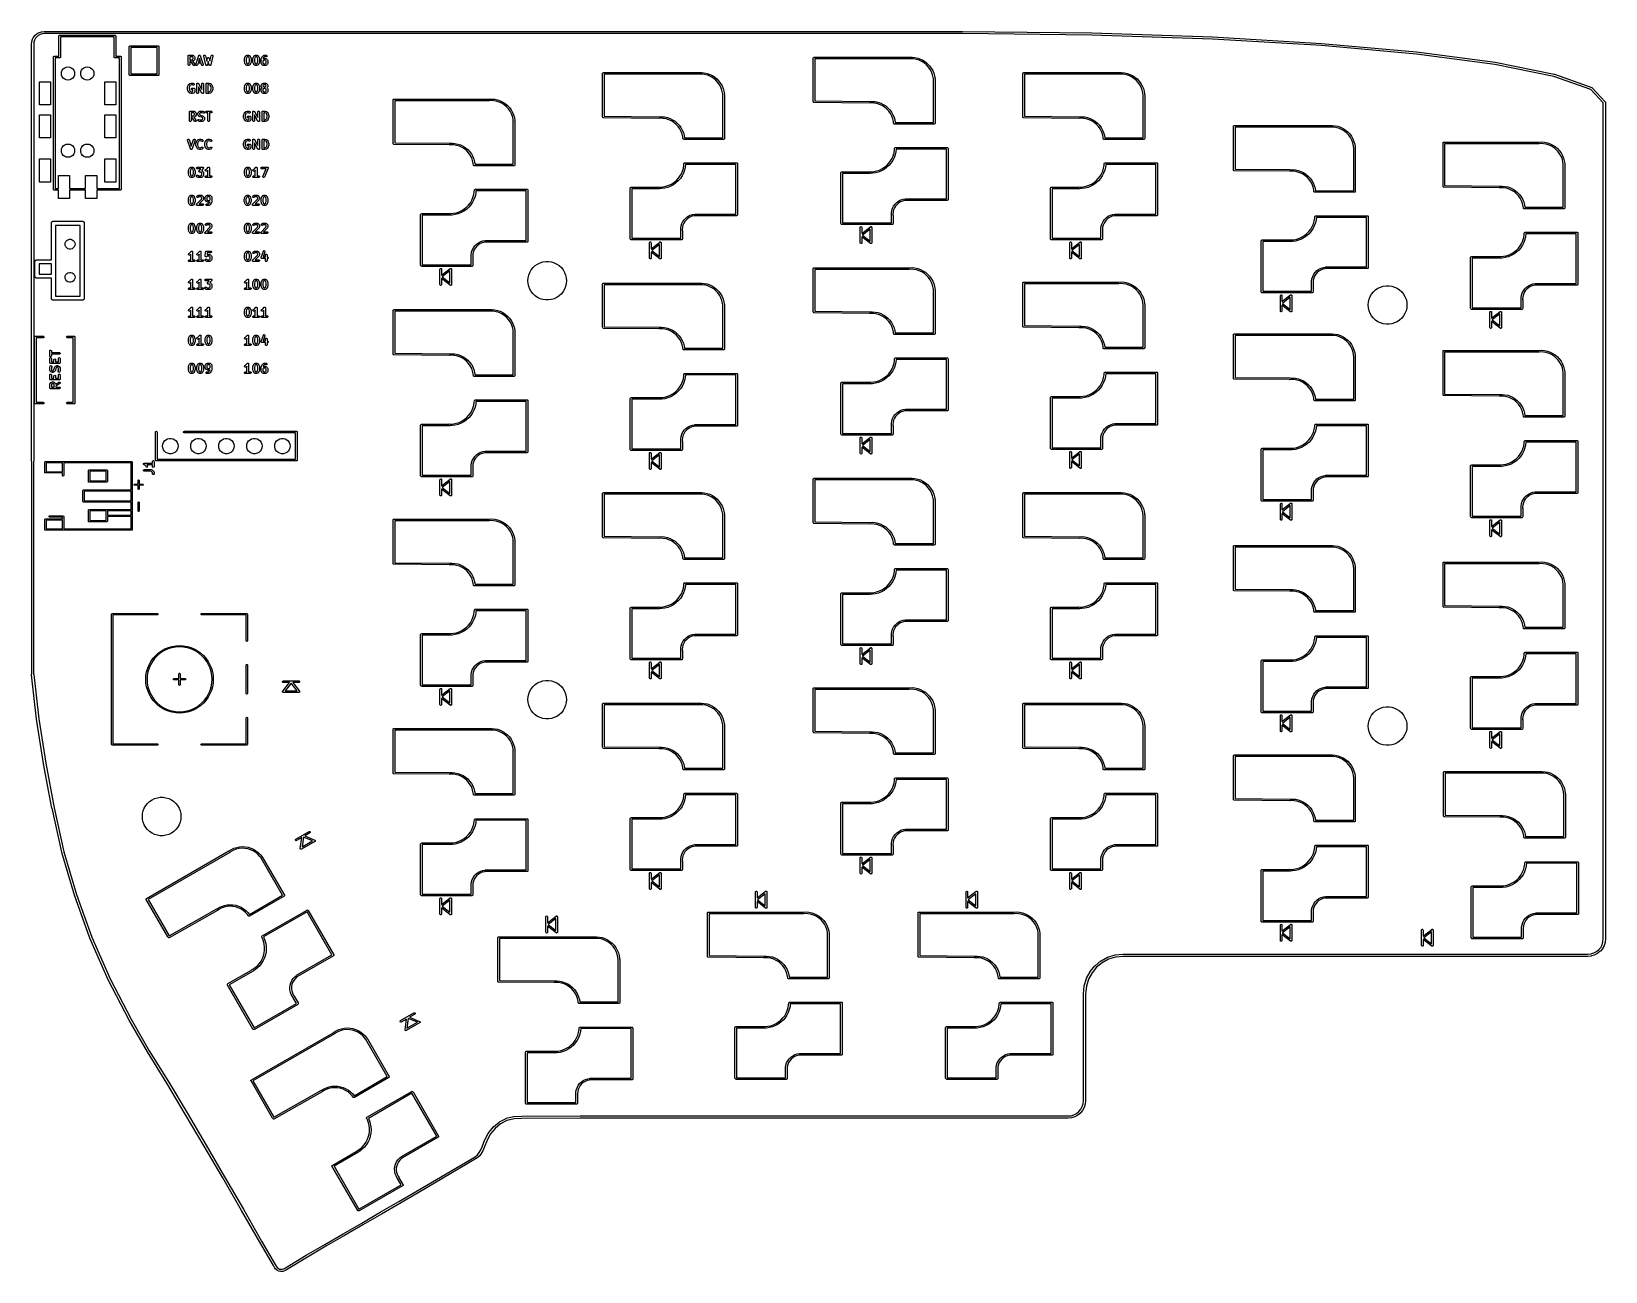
# Model space of a CAD drawing. Extents: x 3.26 to 8.88, y -5.89 to -1.46.
import ezdxf

# ---------------------------------------------------------------- set-up
doc = ezdxf.new("R2010")
doc.units = 0
doc.header["$MEASUREMENT"] = 0
doc.layers.add('BLACK', color=7, linetype='CONTINUOUS')

msp = doc.modelspace()

# ---------------------------------------------------------------- linework, layer by layer
at = {"layer": 'BLACK', "linetype": 'CONTINUOUS'}
for p, q in [((3.2816, -1.4637), (3.2886, -1.4599)), ((3.2886, -1.4599), (3.289, -1.4598)), ((3.289, -1.4598), (3.2894, -1.4596)), ((3.2894, -1.4596), (3.2971, -1.4572)), ((3.2971, -1.4572), (3.2975, -1.4572)), ((3.2975, -1.4572), (3.2979, -1.457)), ((3.2979, -1.457), (3.3062, -1.4562)), ((3.3062, -1.4562), (3.3064, -1.4562)), ((3.3064, -1.4562), (3.3066, -1.4562)), ((3.3066, -1.4562), (3.7164, -1.4562)), ((3.7164, -1.4562), (4.1261, -1.4562)), ((4.1261, -1.4562), (4.5359, -1.4562)), ((4.5359, -1.4562), (4.9457, -1.4562)), ((4.9457, -1.4562), (5.3554, -1.4562)), ((5.3554, -1.4562), (5.7652, -1.4562)), ((5.7652, -1.4562), (6.1749, -1.4562)), ((6.1749, -1.4562), (6.5847, -1.4562)), ((6.5847, -1.4562), (6.5847, -1.4562)), ((6.5847, -1.4562), (6.5847, -1.4562)), ((6.5847, -1.4562), (7.0469, -1.4612)), ((3.2613, -1.5014), (3.2614, -1.5012)), ((3.2613, -1.7498), (3.2613, -1.5014)), ((3.2614, -1.5011), (3.2622, -1.4927)), ((3.2614, -1.5012), (3.2614, -1.5011)), ((3.2622, -1.4927), (3.2624, -1.4923)), ((3.2624, -1.4919), (3.2648, -1.4842)), ((3.2624, -1.4923), (3.2624, -1.4919)), ((3.2648, -1.4842), (3.265, -1.4839)), ((3.265, -1.4839), (3.2651, -1.4835)), ((3.2651, -1.4835), (3.2689, -1.4764)), ((3.2689, -1.4764), (3.2692, -1.4762)), ((3.2692, -1.4762), (3.2693, -1.4758)), ((3.27, -1.4939), (3.2692, -1.5018)), ((3.2692, -1.5018), (3.2692, -1.5019)), ((3.2692, -1.5019), (3.2692, -1.7498)), ((3.2693, -1.4758), (3.2743, -1.4697)), ((3.2722, -1.4869), (3.27, -1.4939)), ((3.2756, -1.4805), (3.2722, -1.4869)), ((3.2743, -1.4697), (3.2747, -1.4695)), ((3.2747, -1.4695), (3.2749, -1.4692)), ((3.2749, -1.4692), (3.281, -1.4641)), ((3.2802, -1.475), (3.2756, -1.4805)), ((3.2857, -1.4704), (3.2802, -1.475)), ((3.281, -1.4641), (3.2814, -1.464)), ((3.2814, -1.464), (3.2816, -1.4637)), ((3.2921, -1.467), (3.2857, -1.4704)), ((3.2991, -1.4648), (3.2921, -1.467)), ((3.3068, -1.464), (3.2991, -1.4648)), ((3.7164, -1.464), (3.3068, -1.464)), ((3.3593, -1.4719), (3.3594, -1.4718)), ((3.3593, -1.4721), (3.3593, -1.4719)), ((3.3593, -1.4724), (3.3593, -1.4721)), ((3.3593, -1.5443), (3.3593, -1.4724)), ((3.3594, -1.4714), (3.3599, -1.4708)), ((3.3594, -1.4718), (3.3594, -1.4714)), ((3.3599, -1.4708), (3.3603, -1.4702)), ((3.3603, -1.4702), (3.3606, -1.4701)), ((3.3606, -1.4701), (3.3607, -1.4699)), ((3.3607, -1.4699), (3.3615, -1.4698)), ((3.3615, -1.4698), (3.3622, -1.4695)), ((3.3622, -1.4695), (3.5591, -1.4695)), ((3.3652, -1.4754), (3.3652, -1.5472)), ((3.5561, -1.4754), (3.3652, -1.4754)), ((3.5561, -1.5472), (3.5561, -1.4754)), ((3.5591, -1.4695), (3.5594, -1.4696)), ((3.5594, -1.4696), (3.5596, -1.4695)), ((3.5596, -1.4695), (3.5597, -1.4696)), ((3.5597, -1.4696), (3.5601, -1.4697)), ((3.5601, -1.4697), (3.5607, -1.4702)), ((3.5607, -1.4702), (3.5613, -1.4705)), ((3.5613, -1.4705), (3.5614, -1.4708)), ((3.5614, -1.4708), (3.5616, -1.471)), ((3.5616, -1.471), (3.5617, -1.4717)), ((3.5617, -1.4717), (3.562, -1.4724)), ((3.562, -1.4724), (3.562, -1.5443)), ((3.6104, -1.5106), (3.6105, -1.5102)), ((3.6104, -1.6106), (3.6104, -1.5106)), ((3.6105, -1.5101), (3.6106, -1.51)), ((3.6105, -1.5102), (3.6105, -1.5101)), ((3.6106, -1.5096), (3.6111, -1.509)), ((3.6106, -1.51), (3.6106, -1.5096)), ((3.6111, -1.509), (3.6115, -1.5084)), ((3.6115, -1.5084), (3.6117, -1.5083)), ((3.6117, -1.5083), (3.6119, -1.5081)), ((3.6119, -1.5081), (3.6127, -1.5079)), ((3.6127, -1.5079), (3.6134, -1.5077)), ((3.6134, -1.5077), (3.7134, -1.5077)), ((3.6164, -1.5136), (3.6164, -1.6077)), ((3.7104, -1.5136), (3.6164, -1.5136)), ((3.7104, -1.6077), (3.7104, -1.5136)), ((3.7134, -1.5077), (3.7138, -1.5077)), ((3.7138, -1.5077), (3.7139, -1.5077)), ((3.7139, -1.5077), (3.714, -1.5078)), ((3.714, -1.5078), (3.7144, -1.5078)), ((3.7144, -1.5078), (3.715, -1.5083)), ((3.715, -1.5083), (3.7157, -1.5087)), ((3.7157, -1.5087), (3.7158, -1.509)), ((3.7158, -1.509), (3.716, -1.5091)), ((3.716, -1.5091), (3.7161, -1.5099)), ((3.7161, -1.5099), (3.7164, -1.5106)), ((4.1261, -1.464), (3.7164, -1.464)), ((3.7164, -1.5106), (3.7164, -1.6106)), ((4.5359, -1.464), (4.1261, -1.464)), ((4.9457, -1.464), (4.5359, -1.464)), ((5.3554, -1.464), (4.9457, -1.464)), ((5.7652, -1.464), (5.3554, -1.464)), ((6.1749, -1.464), (5.7652, -1.464)), ((6.5847, -1.464), (6.1749, -1.464)), ((7.0467, -1.4691), (6.5847, -1.464)), ((7.477, -1.4837), (7.0467, -1.4691)), ((7.0469, -1.4612), (7.0469, -1.4613)), ((7.0469, -1.4613), (7.047, -1.4612)), ((7.047, -1.4612), (7.4773, -1.4758)), ((7.8661, -1.5067), (7.477, -1.4837)), ((7.4773, -1.4758), (7.4773, -1.4758)), ((7.4773, -1.4758), (7.4774, -1.4758)), ((7.4774, -1.4758), (7.8667, -1.4988)), ((8.2051, -1.5372), (7.8661, -1.5067)), ((7.8667, -1.4988), (7.8667, -1.4989)), ((7.8667, -1.4989), (7.8668, -1.4989)), ((7.8668, -1.4989), (8.2059, -1.5294)), ((3.3396, -1.5467), (3.3397, -1.5466)), ((3.3396, -1.5469), (3.3396, -1.5467)), ((3.3396, -1.5472), (3.3396, -1.5469)), ((3.3396, -2.0197), (3.3396, -1.5472)), ((3.3397, -1.5462), (3.3402, -1.5456)), ((3.3397, -1.5466), (3.3397, -1.5462)), ((3.3402, -1.5456), (3.3406, -1.545)), ((3.3406, -1.545), (3.3409, -1.5449)), ((3.3409, -1.5449), (3.341, -1.5447)), ((3.341, -1.5447), (3.3418, -1.5446)), ((3.3418, -1.5446), (3.3425, -1.5443)), ((3.3425, -1.5443), (3.3593, -1.5443)), ((3.3622, -1.5502), (3.3455, -1.5502)), ((3.3455, -1.5502), (3.3455, -2.0167)), ((3.3629, -1.5499), (3.3622, -1.5502)), ((3.3637, -1.5498), (3.3629, -1.5499)), ((3.3639, -1.5496), (3.3637, -1.5498)), ((3.3641, -1.5495), (3.3639, -1.5496)), ((3.3645, -1.5488), (3.3641, -1.5495)), ((3.365, -1.5483), (3.3645, -1.5488)), ((3.3651, -1.5478), (3.365, -1.5479)), ((3.365, -1.5479), (3.365, -1.5483)), ((3.3652, -1.5472), (3.3651, -1.5476)), ((3.3651, -1.5476), (3.3651, -1.5478)), ((3.5564, -1.548), (3.5561, -1.5472)), ((3.5565, -1.5487), (3.5564, -1.548)), ((3.5567, -1.5489), (3.5565, -1.5487)), ((3.5568, -1.5491), (3.5567, -1.5489)), ((3.5575, -1.5495), (3.5568, -1.5491)), ((3.558, -1.55), (3.5575, -1.5495)), ((3.5584, -1.5501), (3.558, -1.55)), ((3.5585, -1.5502), (3.5584, -1.5501)), ((3.5587, -1.5501), (3.5585, -1.5502)), ((3.5591, -1.5502), (3.5587, -1.5501)), ((3.5758, -1.5502), (3.5591, -1.5502)), ((3.562, -1.5443), (3.5787, -1.5443)), ((3.5758, -2.0167), (3.5758, -1.5502)), ((3.5787, -1.5443), (3.5791, -1.5444)), ((3.5791, -1.5444), (3.5793, -1.5443)), ((3.5793, -1.5443), (3.5794, -1.5444)), ((3.5794, -1.5444), (3.5798, -1.5445)), ((3.5798, -1.5445), (3.5803, -1.545)), ((3.5803, -1.545), (3.581, -1.5453)), ((3.581, -1.5453), (3.5811, -1.5456)), ((3.5811, -1.5456), (3.5813, -1.5458)), ((3.5813, -1.5458), (3.5814, -1.5465)), ((3.5814, -1.5465), (3.5817, -1.5472)), ((3.5817, -1.5472), (3.5817, -2.0197)), ((3.8207, -1.5429), (3.8208, -1.5428)), ((3.8208, -1.543), (3.8207, -1.5429)), ((3.8207, -1.5434), (3.8208, -1.543)), ((3.8207, -1.5749), (3.8207, -1.5434)), ((3.8208, -1.5428), (3.8209, -1.5424)), ((3.8209, -1.5424), (3.8214, -1.5418)), ((3.8214, -1.5418), (3.8218, -1.5411)), ((3.8218, -1.5411), (3.822, -1.541)), ((3.822, -1.541), (3.8222, -1.5408)), ((3.8222, -1.5408), (3.8229, -1.5407)), ((3.8229, -1.5407), (3.8237, -1.5404)), ((3.8237, -1.5404), (3.8357, -1.5404)), ((3.835, -1.5463), (3.8266, -1.5463)), ((3.8266, -1.5463), (3.8266, -1.5569)), ((3.8266, -1.5569), (3.835, -1.5569)), ((3.8296, -1.5628), (3.8266, -1.5628)), ((3.8266, -1.5628), (3.8266, -1.5749)), ((3.8392, -1.5766), (3.8296, -1.5628)), ((3.8369, -1.5473), (3.835, -1.5463)), ((3.835, -1.5569), (3.8369, -1.556)), ((3.8357, -1.5404), (3.8367, -1.5406)), ((3.8367, -1.5406), (3.8368, -1.5407)), ((3.837, -1.5625), (3.8367, -1.5626)), ((3.8367, -1.5626), (3.8441, -1.5732)), ((3.8368, -1.5407), (3.837, -1.5407)), ((3.8377, -1.5481), (3.8369, -1.5473)), ((3.8369, -1.556), (3.8377, -1.5551)), ((3.837, -1.5407), (3.84, -1.5422)), ((3.84, -1.561), (3.837, -1.5625)), ((3.8387, -1.5501), (3.8377, -1.5481)), ((3.8377, -1.5551), (3.8387, -1.5532)), ((3.8387, -1.5532), (3.8387, -1.5501)), ((3.84, -1.5422), (3.8407, -1.5428)), ((3.8407, -1.5605), (3.84, -1.561)), ((3.84, -1.561), (3.84, -1.561)), ((3.8407, -1.5428), (3.8407, -1.5428)), ((3.8407, -1.5428), (3.8422, -1.5443)), ((3.8422, -1.559), (3.8407, -1.5605)), ((3.8422, -1.5443), (3.8427, -1.545)), ((3.8423, -1.5589), (3.8422, -1.559)), ((3.8428, -1.5582), (3.8423, -1.5589)), ((3.8427, -1.545), (3.8428, -1.5451)), ((3.8428, -1.5451), (3.8443, -1.5481)), ((3.8443, -1.5552), (3.8428, -1.5582)), ((3.8441, -1.5732), (3.8445, -1.5741)), ((3.8443, -1.5481), (3.8446, -1.549)), ((3.8444, -1.5549), (3.8443, -1.555)), ((3.8443, -1.555), (3.8443, -1.5552)), ((3.8446, -1.5539), (3.8444, -1.5549)), ((3.8446, -1.549), (3.8445, -1.5492)), ((3.8445, -1.5492), (3.8446, -1.5494)), ((3.8446, -1.5494), (3.8446, -1.5539)), ((3.8478, -1.5739), (3.8583, -1.5425)), ((3.8558, -1.5688), (3.8535, -1.5758)), ((3.8665, -1.5688), (3.8558, -1.5688)), ((3.8611, -1.5527), (3.8577, -1.5629)), ((3.8577, -1.5629), (3.8646, -1.5629)), ((3.8583, -1.5425), (3.8588, -1.5416)), ((3.8588, -1.5416), (3.8589, -1.5415)), ((3.8589, -1.5414), (3.8598, -1.541)), ((3.8589, -1.5415), (3.8589, -1.5414)), ((3.8598, -1.541), (3.8606, -1.5405)), ((3.8606, -1.5405), (3.8606, -1.5405)), ((3.8606, -1.5405), (3.8607, -1.5405)), ((3.8607, -1.5405), (3.8616, -1.5407)), ((3.8646, -1.5629), (3.8611, -1.5527)), ((3.8616, -1.5407), (3.8626, -1.5408)), ((3.8626, -1.5408), (3.8626, -1.5409)), ((3.8626, -1.5409), (3.8627, -1.5409)), ((3.8627, -1.5409), (3.8633, -1.5416)), ((3.8633, -1.5416), (3.8639, -1.5423)), ((3.8639, -1.5423), (3.8639, -1.5424)), ((3.8639, -1.5424), (3.8639, -1.5425)), ((3.8639, -1.5425), (3.8744, -1.5739)), ((3.8688, -1.5758), (3.8665, -1.5688)), ((3.8762, -1.543), (3.8771, -1.5412)), ((3.8763, -1.5441), (3.8762, -1.543)), ((3.8838, -1.5756), (3.8763, -1.5441)), ((3.8771, -1.5412), (3.879, -1.5404)), ((3.879, -1.5404), (3.8809, -1.541)), ((3.8809, -1.541), (3.882, -1.5427)), ((3.882, -1.5427), (3.8868, -1.5628)), ((3.8868, -1.5628), (3.8898, -1.5516)), ((3.8926, -1.5638), (3.8895, -1.5756)), ((3.8898, -1.5516), (3.8902, -1.5507)), ((3.8902, -1.5507), (3.8904, -1.5505)), ((3.8904, -1.5505), (3.8906, -1.5503)), ((3.8906, -1.5503), (3.8913, -1.55)), ((3.8913, -1.55), (3.8919, -1.5495)), ((3.8919, -1.5495), (3.8921, -1.5496)), ((3.8921, -1.5496), (3.8924, -1.5494)), ((3.8924, -1.5494), (3.8931, -1.5496)), ((3.8958, -1.5756), (3.8926, -1.5638)), ((3.8931, -1.5496), (3.8939, -1.5497)), ((3.8939, -1.5497), (3.8941, -1.5499)), ((3.8941, -1.5499), (3.8943, -1.55)), ((3.8943, -1.55), (3.8948, -1.5506)), ((3.8948, -1.5506), (3.8953, -1.5511)), ((3.8953, -1.5511), (3.8953, -1.5514)), ((3.8953, -1.5514), (3.8955, -1.5516)), ((3.8955, -1.5516), (3.8985, -1.5628)), ((3.8985, -1.5628), (3.9033, -1.5427)), ((3.909, -1.5441), (3.9015, -1.5756)), ((3.9033, -1.5427), (3.9037, -1.5418)), ((3.9037, -1.5418), (3.9053, -1.5406)), ((3.9053, -1.5406), (3.9073, -1.5407)), ((3.9073, -1.5407), (3.9088, -1.5421)), ((3.9088, -1.5421), (3.909, -1.5441)), ((4.0214, -1.5554), (4.0216, -1.5548)), ((4.0214, -1.5629), (4.0214, -1.5554)), ((4.0215, -1.563), (4.0214, -1.5629)), ((4.0215, -1.5547), (4.023, -1.5487)), ((4.0216, -1.5548), (4.0215, -1.5547)), ((4.0215, -1.5636), (4.0215, -1.563)), ((4.023, -1.5696), (4.0215, -1.5636)), ((4.023, -1.5487), (4.0232, -1.5482)), ((4.0231, -1.5697), (4.023, -1.5696)), ((4.0233, -1.5702), (4.0231, -1.5697)), ((4.0232, -1.5482), (4.0233, -1.5481)), ((4.0233, -1.5481), (4.0248, -1.5451)), ((4.0248, -1.5732), (4.0233, -1.5702)), ((4.0248, -1.5451), (4.0253, -1.5444)), ((4.0253, -1.574), (4.0248, -1.5732)), ((4.0248, -1.5732), (4.0248, -1.5732)), ((4.0253, -1.5443), (4.0268, -1.5428)), ((4.0253, -1.5444), (4.0253, -1.5443)), ((4.0268, -1.5428), (4.0275, -1.5423)), ((4.0287, -1.5504), (4.0274, -1.5557)), ((4.0274, -1.5557), (4.0274, -1.5625)), ((4.0274, -1.5625), (4.0287, -1.5679)), ((4.0275, -1.5423), (4.0276, -1.5422)), ((4.0276, -1.5422), (4.0306, -1.5407)), ((4.0298, -1.5481), (4.0287, -1.5504)), ((4.0287, -1.5679), (4.0298, -1.5701)), ((4.0307, -1.5473), (4.0298, -1.5481)), ((4.0298, -1.5701), (4.0307, -1.571)), ((4.0306, -1.5407), (4.0316, -1.5405)), ((4.0326, -1.5463), (4.0307, -1.5473)), ((4.0307, -1.571), (4.0326, -1.5719)), ((4.0316, -1.5405), (4.0317, -1.5405)), ((4.0317, -1.5405), (4.0319, -1.5404)), ((4.0319, -1.5404), (4.0349, -1.5404)), ((4.0342, -1.5463), (4.0326, -1.5463)), ((4.0326, -1.5719), (4.0342, -1.5719)), ((4.0362, -1.5473), (4.0342, -1.5463)), ((4.0342, -1.5719), (4.0362, -1.571)), ((4.0349, -1.5404), (4.0359, -1.5406)), ((4.0359, -1.5406), (4.036, -1.5407)), ((4.036, -1.5407), (4.0362, -1.5407)), ((4.0362, -1.5407), (4.0392, -1.5422)), ((4.037, -1.5481), (4.0362, -1.5473)), ((4.0362, -1.571), (4.037, -1.5701)), ((4.0381, -1.5504), (4.037, -1.5481)), ((4.037, -1.5701), (4.0381, -1.5679)), ((4.0394, -1.5557), (4.0381, -1.5504)), ((4.0381, -1.5679), (4.0394, -1.5625)), ((4.0392, -1.5422), (4.0399, -1.5428)), ((4.0394, -1.5625), (4.0394, -1.5557)), ((4.0399, -1.5428), (4.04, -1.5428)), ((4.04, -1.5428), (4.0415, -1.5443)), ((4.0415, -1.5443), (4.042, -1.545)), ((4.042, -1.5732), (4.0415, -1.5739)), ((4.042, -1.545), (4.042, -1.5451)), ((4.042, -1.5451), (4.0435, -1.5481)), ((4.0435, -1.5702), (4.042, -1.5732)), ((4.0435, -1.5481), (4.0437, -1.5486)), ((4.0436, -1.5701), (4.0435, -1.5702)), ((4.0438, -1.5696), (4.0436, -1.5701)), ((4.0437, -1.5486), (4.0438, -1.5487)), ((4.0438, -1.5487), (4.0453, -1.5547)), ((4.0453, -1.5636), (4.0438, -1.5696)), ((4.0453, -1.5547), (4.0453, -1.5553)), ((4.0453, -1.5553), (4.0454, -1.5554)), ((4.0454, -1.5629), (4.0453, -1.5635)), ((4.0453, -1.5635), (4.0453, -1.5636)), ((4.0454, -1.5554), (4.0454, -1.5629)), ((4.0514, -1.5554), (4.0515, -1.5548)), ((4.0514, -1.5629), (4.0514, -1.5554)), ((4.0515, -1.563), (4.0514, -1.5629)), ((4.0515, -1.5547), (4.053, -1.5487)), ((4.0515, -1.5548), (4.0515, -1.5547)), ((4.0515, -1.5636), (4.0515, -1.563)), ((4.053, -1.5696), (4.0515, -1.5636)), ((4.053, -1.5487), (4.0532, -1.5482)), ((4.0531, -1.5697), (4.053, -1.5696)), ((4.0533, -1.5702), (4.0531, -1.5697)), ((4.0532, -1.5482), (4.0533, -1.5481)), ((4.0533, -1.5481), (4.0548, -1.5451)), ((4.0548, -1.5732), (4.0533, -1.5702)), ((4.0548, -1.5451), (4.0553, -1.5444)), ((4.0553, -1.574), (4.0548, -1.5732)), ((4.0548, -1.5732), (4.0548, -1.5732)), ((4.0553, -1.5443), (4.0568, -1.5428)), ((4.0553, -1.5444), (4.0553, -1.5443)), ((4.0568, -1.5428), (4.0575, -1.5423)), ((4.0587, -1.5504), (4.0574, -1.5557)), ((4.0574, -1.5557), (4.0574, -1.5625)), ((4.0574, -1.5625), (4.0587, -1.5679)), ((4.0575, -1.5423), (4.0576, -1.5422)), ((4.0576, -1.5422), (4.0606, -1.5407)), ((4.0598, -1.5481), (4.0587, -1.5504)), ((4.0587, -1.5679), (4.0598, -1.5701)), ((4.0606, -1.5473), (4.0598, -1.5481)), ((4.0598, -1.5701), (4.0606, -1.571)), ((4.0606, -1.5407), (4.0616, -1.5405)), ((4.0626, -1.5463), (4.0606, -1.5473)), ((4.0606, -1.571), (4.0626, -1.5719)), ((4.0616, -1.5405), (4.0617, -1.5405)), ((4.0617, -1.5405), (4.0619, -1.5404)), ((4.0619, -1.5404), (4.0649, -1.5404)), ((4.0642, -1.5463), (4.0626, -1.5463)), ((4.0626, -1.5719), (4.0642, -1.5719)), ((4.0661, -1.5473), (4.0642, -1.5463)), ((4.0642, -1.5719), (4.0661, -1.571)), ((4.0649, -1.5404), (4.0659, -1.5406)), ((4.0659, -1.5406), (4.066, -1.5407)), ((4.066, -1.5407), (4.0662, -1.5407)), ((4.067, -1.5481), (4.0661, -1.5473)), ((4.0661, -1.571), (4.067, -1.5701)), ((4.0662, -1.5407), (4.0692, -1.5422)), ((4.0681, -1.5504), (4.067, -1.5481)), ((4.067, -1.5701), (4.0681, -1.5679)), ((4.0694, -1.5557), (4.0681, -1.5504)), ((4.0681, -1.5679), (4.0694, -1.5625)), ((4.0692, -1.5422), (4.0699, -1.5428)), ((4.0694, -1.5625), (4.0694, -1.5557)), ((4.0699, -1.5428), (4.07, -1.5428)), ((4.07, -1.5428), (4.0715, -1.5443)), ((4.0715, -1.5443), (4.072, -1.545)), ((4.072, -1.5732), (4.0715, -1.5739)), ((4.072, -1.545), (4.072, -1.5451)), ((4.072, -1.5451), (4.0735, -1.5481)), ((4.0735, -1.5702), (4.072, -1.5732)), ((4.0735, -1.5481), (4.0737, -1.5486)), ((4.0736, -1.5701), (4.0735, -1.5702)), ((4.0738, -1.5696), (4.0736, -1.5701)), ((4.0737, -1.5486), (4.0738, -1.5487)), ((4.0738, -1.5487), (4.0753, -1.5547)), ((4.0753, -1.5636), (4.0738, -1.5696)), ((4.0753, -1.5629), (4.0752, -1.5635)), ((4.0752, -1.5635), (4.0753, -1.5636)), ((4.0753, -1.5547), (4.0753, -1.5553)), ((4.0753, -1.5553), (4.0753, -1.5554)), ((4.0753, -1.5554), (4.0753, -1.5629)), ((4.0814, -1.5569), (4.0815, -1.5563)), ((4.0814, -1.5689), (4.0814, -1.5569)), ((4.0815, -1.569), (4.0814, -1.5689)), ((4.0815, -1.5562), (4.083, -1.5502)), ((4.0815, -1.5563), (4.0815, -1.5562)), ((4.0815, -1.5692), (4.0815, -1.569)), ((4.0818, -1.5702), (4.0815, -1.5692)), ((4.0833, -1.5732), (4.0818, -1.5702)), ((4.083, -1.5502), (4.0834, -1.5493)), ((4.0838, -1.574), (4.0833, -1.5732)), ((4.0833, -1.5732), (4.0833, -1.5732)), ((4.0834, -1.5492), (4.0864, -1.5447)), ((4.0834, -1.5493), (4.0834, -1.5492)), ((4.0864, -1.5447), (4.0867, -1.5444)), ((4.0867, -1.5444), (4.0868, -1.5443)), ((4.0868, -1.5443), (4.0883, -1.5428)), ((4.0883, -1.5601), (4.0873, -1.5621)), ((4.0873, -1.5621), (4.0873, -1.5682)), ((4.0873, -1.5682), (4.0883, -1.5701)), ((4.0883, -1.5428), (4.089, -1.5423)), ((4.0891, -1.5593), (4.0883, -1.5601)), ((4.0883, -1.5701), (4.0891, -1.571)), ((4.0886, -1.5521), (4.0884, -1.5531)), ((4.0884, -1.5531), (4.0891, -1.5527)), ((4.0912, -1.5483), (4.0886, -1.5521)), ((4.089, -1.5423), (4.0891, -1.5422)), ((4.0891, -1.5422), (4.0921, -1.5407)), ((4.0891, -1.5527), (4.0901, -1.5525)), ((4.0911, -1.5583), (4.0891, -1.5593)), ((4.0891, -1.571), (4.0911, -1.5719)), ((4.0901, -1.5525), (4.0902, -1.5525)), ((4.0902, -1.5525), (4.0904, -1.5524)), ((4.0904, -1.5524), (4.0964, -1.5524)), ((4.0957, -1.5583), (4.0911, -1.5583)), ((4.0911, -1.5719), (4.0957, -1.5719)), ((4.0921, -1.5473), (4.0912, -1.5483)), ((4.0921, -1.5407), (4.0931, -1.5405)), ((4.0941, -1.5463), (4.0921, -1.5473)), ((4.0931, -1.5405), (4.0932, -1.5405)), ((4.0932, -1.5405), (4.0934, -1.5404)), ((4.0934, -1.5404), (4.0994, -1.5404)), ((4.0994, -1.5463), (4.0941, -1.5463)), ((4.0976, -1.5593), (4.0957, -1.5583)), ((4.0957, -1.5719), (4.0976, -1.571)), ((4.0964, -1.5524), (4.0974, -1.5526)), ((4.0974, -1.5526), (4.0975, -1.5527)), ((4.0975, -1.5527), (4.0977, -1.5527)), ((4.0985, -1.5601), (4.0976, -1.5593)), ((4.0976, -1.571), (4.0985, -1.5701)), ((4.0977, -1.5527), (4.1007, -1.5542)), ((4.0994, -1.5621), (4.0985, -1.5601)), ((4.0985, -1.5701), (4.0994, -1.5682)), ((4.0994, -1.5404), (4.1004, -1.5406)), ((4.1013, -1.5456), (4.0994, -1.5463)), ((4.0994, -1.5682), (4.0994, -1.5621)), ((4.1004, -1.5406), (4.102, -1.5419)), ((4.1007, -1.5542), (4.1014, -1.5548)), ((4.1023, -1.5439), (4.1013, -1.5456)), ((4.1014, -1.5548), (4.1015, -1.5548)), ((4.1015, -1.5548), (4.103, -1.5563)), ((4.102, -1.5419), (4.1023, -1.5439)), ((4.103, -1.5563), (4.1035, -1.557)), ((4.1035, -1.5732), (4.103, -1.5739)), ((4.1035, -1.557), (4.1035, -1.5571)), ((4.1035, -1.5571), (4.105, -1.5601)), ((4.105, -1.5702), (4.1035, -1.5732)), ((4.105, -1.5601), (4.1053, -1.561)), ((4.1051, -1.57), (4.105, -1.5702)), ((4.1052, -1.5699), (4.1051, -1.57)), ((4.1053, -1.5689), (4.1052, -1.5699)), ((4.1053, -1.561), (4.1053, -1.5612)), ((4.1053, -1.5612), (4.1053, -1.5614)), ((4.1053, -1.5614), (4.1053, -1.5689)), ((6.0522, -1.5509), (6.0523, -1.5508)), ((6.0522, -1.551), (6.0522, -1.5509)), ((6.0522, -1.5514), (6.0522, -1.551)), ((6.0522, -1.7053), (6.0522, -1.5514)), ((6.0523, -1.5504), (6.0528, -1.5498)), ((6.0523, -1.5508), (6.0523, -1.5504)), ((6.0528, -1.5498), (6.0532, -1.5492)), ((6.0532, -1.5492), (6.0535, -1.5491)), ((6.0535, -1.5491), (6.0536, -1.5489)), ((6.0536, -1.5489), (6.0544, -1.5487)), ((6.0544, -1.5487), (6.0551, -1.5485)), ((6.0551, -1.5485), (6.3947, -1.5485)), ((6.3947, -1.5544), (6.0581, -1.5544)), ((6.0581, -1.5544), (6.0581, -1.7042)), ((6.3947, -1.5485), (6.4047, -1.5482)), ((6.3947, -1.5485), (6.3947, -1.5485)), ((6.3948, -1.5543), (6.3947, -1.5544)), ((6.395, -1.5544), (6.3948, -1.5543)), ((6.4001, -1.5539), (6.395, -1.5544)), ((6.395, -1.5544), (6.395, -1.5544)), ((6.4105, -1.5543), (6.4001, -1.5539)), ((6.4047, -1.5482), (6.4149, -1.5491)), ((6.4207, -1.5561), (6.4105, -1.5543)), ((6.4149, -1.5491), (6.4249, -1.5512)), ((6.4306, -1.5591), (6.4207, -1.5561)), ((6.4249, -1.5512), (6.4346, -1.5546)), ((6.44, -1.5635), (6.4306, -1.5591)), ((6.4346, -1.5546), (6.4438, -1.559)), ((6.4487, -1.569), (6.44, -1.5635)), ((6.4438, -1.559), (6.4525, -1.5646)), ((6.4567, -1.5756), (6.4487, -1.569)), ((6.4525, -1.5646), (6.4603, -1.5712)), ((6.4603, -1.5712), (6.4674, -1.5786)), ((8.4846, -1.5742), (8.2051, -1.5372)), ((8.2059, -1.5294), (8.206, -1.5294)), ((8.206, -1.5294), (8.2061, -1.5294)), ((8.2061, -1.5294), (8.4858, -1.5664)), ((8.4858, -1.5664), (8.4859, -1.5664)), ((8.4859, -1.5664), (8.486, -1.5664)), ((8.486, -1.5664), (8.6972, -1.6089)), ((3.3681, -1.6063), (3.3689, -1.6002)), ((3.3689, -1.6124), (3.3681, -1.6063)), ((3.3689, -1.6002), (3.3713, -1.5945)), ((3.3713, -1.6181), (3.3689, -1.6124)), ((3.3713, -1.5945), (3.375, -1.5896)), ((3.375, -1.623), (3.3713, -1.6181)), ((3.375, -1.5896), (3.3799, -1.5858)), ((3.3799, -1.6268), (3.375, -1.623)), ((3.3799, -1.5858), (3.3856, -1.5835)), ((3.3856, -1.6291), (3.3799, -1.6268)), ((3.3856, -1.5835), (3.3917, -1.5827)), ((3.3917, -1.6299), (3.3856, -1.6291)), ((3.3917, -1.5827), (3.3978, -1.5835)), ((3.3978, -1.6291), (3.3917, -1.6299)), ((3.3978, -1.5835), (3.4035, -1.5858)), ((3.4035, -1.6268), (3.3978, -1.6291)), ((3.4035, -1.5858), (3.4084, -1.5896)), ((3.4084, -1.623), (3.4035, -1.6268)), ((3.4084, -1.5896), (3.4122, -1.5945)), ((3.4122, -1.6181), (3.4084, -1.623)), ((3.4122, -1.5945), (3.4145, -1.6002)), ((3.4145, -1.6124), (3.4122, -1.6181)), ((3.4145, -1.6002), (3.4154, -1.6063)), ((3.4154, -1.6063), (3.4145, -1.6124)), ((3.437, -1.6063), (3.4378, -1.6002)), ((3.4378, -1.6124), (3.437, -1.6063)), ((3.4378, -1.6002), (3.4402, -1.5945)), ((3.4402, -1.6181), (3.4378, -1.6124)), ((3.4402, -1.5945), (3.4439, -1.5896)), ((3.4439, -1.623), (3.4402, -1.6181)), ((3.4439, -1.5896), (3.4488, -1.5858)), ((3.4488, -1.6268), (3.4439, -1.623)), ((3.4488, -1.5858), (3.4545, -1.5835)), ((3.4545, -1.6291), (3.4488, -1.6268)), ((3.4545, -1.5835), (3.4606, -1.5827)), ((3.4606, -1.6299), (3.4545, -1.6291)), ((3.4606, -1.5827), (3.4667, -1.5835)), ((3.4667, -1.6291), (3.4606, -1.6299)), ((3.4667, -1.5835), (3.4724, -1.5858)), ((3.4724, -1.6268), (3.4667, -1.6291)), ((3.4724, -1.5858), (3.4773, -1.5896)), ((3.4773, -1.623), (3.4724, -1.6268)), ((3.4773, -1.5896), (3.4811, -1.5945)), ((3.4811, -1.6181), (3.4773, -1.623)), ((3.4811, -1.5945), (3.4834, -1.6002)), ((3.4834, -1.6124), (3.4811, -1.6181)), ((3.4834, -1.6002), (3.4843, -1.6063)), ((3.4843, -1.6063), (3.4834, -1.6124)), ((3.6107, -1.6113), (3.6104, -1.6106)), ((3.6108, -1.6121), (3.6107, -1.6113)), ((3.611, -1.6123), (3.6108, -1.6121)), ((3.6111, -1.6125), (3.611, -1.6123)), ((3.6118, -1.6129), (3.6111, -1.6125)), ((3.6124, -1.6134), (3.6118, -1.6129)), ((3.6128, -1.6135), (3.6124, -1.6134)), ((3.6129, -1.6135), (3.6128, -1.6135)), ((3.613, -1.6135), (3.6129, -1.6135)), ((3.6134, -1.6136), (3.613, -1.6135)), ((3.7134, -1.6136), (3.6134, -1.6136)), ((3.6164, -1.6077), (3.7104, -1.6077)), ((3.7141, -1.6133), (3.7134, -1.6136)), ((3.7149, -1.6132), (3.7141, -1.6133)), ((3.715, -1.613), (3.7149, -1.6132)), ((3.7153, -1.6129), (3.715, -1.613)), ((3.7157, -1.6122), (3.7153, -1.6129)), ((3.7162, -1.6116), (3.7157, -1.6122)), ((3.7163, -1.6111), (3.7162, -1.6112)), ((3.7162, -1.6112), (3.7162, -1.6116)), ((3.7164, -1.6106), (3.7163, -1.611)), ((3.7163, -1.611), (3.7163, -1.6111)), ((3.8214, -1.5768), (3.8207, -1.5749)), ((3.8231, -1.5778), (3.8214, -1.5768)), ((3.8251, -1.5774), (3.8231, -1.5778)), ((3.8264, -1.5759), (3.8251, -1.5774)), ((3.8266, -1.5749), (3.8264, -1.5759)), ((3.8409, -1.5777), (3.8392, -1.5766)), ((3.8429, -1.5776), (3.8409, -1.5777)), ((3.8443, -1.5761), (3.8429, -1.5776)), ((3.8445, -1.5741), (3.8443, -1.5761)), ((3.8479, -1.576), (3.8478, -1.5739)), ((3.8492, -1.5775), (3.8479, -1.576)), ((3.8512, -1.5778), (3.8492, -1.5775)), ((3.853, -1.5767), (3.8512, -1.5778)), ((3.8535, -1.5758), (3.853, -1.5767)), ((3.8701, -1.5774), (3.8688, -1.5758)), ((3.8721, -1.5778), (3.8701, -1.5774)), ((3.8739, -1.5768), (3.8721, -1.5778)), ((3.8746, -1.575), (3.8739, -1.5768)), ((3.8744, -1.5739), (3.8746, -1.575)), ((3.8839, -1.5758), (3.8838, -1.5756)), ((3.884, -1.5761), (3.8839, -1.5758)), ((3.8845, -1.5766), (3.884, -1.5761)), ((3.8849, -1.5773), (3.8845, -1.5766)), ((3.8852, -1.5773), (3.8849, -1.5773)), ((3.8854, -1.5776), (3.8852, -1.5773)), ((3.8861, -1.5776), (3.8854, -1.5776)), ((3.8868, -1.5778), (3.8861, -1.5776)), ((3.8871, -1.5777), (3.8868, -1.5778)), ((3.8874, -1.5777), (3.8871, -1.5777)), ((3.888, -1.5773), (3.8874, -1.5777)), ((3.8887, -1.577), (3.888, -1.5773)), ((3.8888, -1.5768), (3.8887, -1.577)), ((3.8891, -1.5766), (3.8888, -1.5768)), ((3.8895, -1.5756), (3.8891, -1.5766)), ((3.896, -1.5759), (3.8958, -1.5756)), ((3.896, -1.5762), (3.896, -1.5759)), ((3.8965, -1.5767), (3.896, -1.5762)), ((3.8969, -1.5773), (3.8965, -1.5767)), ((3.8972, -1.5774), (3.8969, -1.5773)), ((3.8975, -1.5776), (3.8972, -1.5774)), ((3.8982, -1.5776), (3.8975, -1.5776)), ((3.8989, -1.5778), (3.8982, -1.5776)), ((3.8992, -1.5777), (3.8989, -1.5778)), ((3.8995, -1.5777), (3.8992, -1.5777)), ((3.9001, -1.5773), (3.8995, -1.5777)), ((3.9007, -1.577), (3.9001, -1.5773)), ((3.9009, -1.5767), (3.9007, -1.577)), ((3.9011, -1.5765), (3.9009, -1.5767)), ((3.9015, -1.5756), (3.9011, -1.5765)), ((4.0268, -1.5755), (4.0253, -1.574)), ((4.0269, -1.5755), (4.0268, -1.5755)), ((4.0276, -1.576), (4.0269, -1.5755)), ((4.0306, -1.5775), (4.0276, -1.576)), ((4.0308, -1.5775), (4.0306, -1.5775)), ((4.0309, -1.5777), (4.0308, -1.5775)), ((4.0319, -1.5778), (4.0309, -1.5777)), ((4.0349, -1.5778), (4.0319, -1.5778)), ((4.0351, -1.5778), (4.0349, -1.5778)), ((4.0352, -1.5778), (4.0351, -1.5778)), ((4.0362, -1.5775), (4.0352, -1.5778)), ((4.0392, -1.576), (4.0362, -1.5775)), ((4.0393, -1.576), (4.0392, -1.576)), ((4.04, -1.5755), (4.0393, -1.576)), ((4.0415, -1.574), (4.04, -1.5755)), ((4.0415, -1.5739), (4.0415, -1.574)), ((4.0568, -1.5755), (4.0553, -1.574)), ((4.0569, -1.5755), (4.0568, -1.5755)), ((4.0576, -1.576), (4.0569, -1.5755)), ((4.0606, -1.5775), (4.0576, -1.576)), ((4.0608, -1.5775), (4.0606, -1.5775)), ((4.0609, -1.5777), (4.0608, -1.5775)), ((4.0619, -1.5778), (4.0609, -1.5777)), ((4.0649, -1.5778), (4.0619, -1.5778)), ((4.0651, -1.5778), (4.0649, -1.5778)), ((4.0652, -1.5778), (4.0651, -1.5778)), ((4.0662, -1.5775), (4.0652, -1.5778)), ((4.0692, -1.576), (4.0662, -1.5775)), ((4.0693, -1.576), (4.0692, -1.576)), ((4.07, -1.5755), (4.0693, -1.576)), ((4.0715, -1.574), (4.07, -1.5755)), ((4.0715, -1.5739), (4.0715, -1.574)), ((4.0853, -1.5755), (4.0838, -1.574)), ((4.0854, -1.5755), (4.0853, -1.5755)), ((4.0861, -1.576), (4.0854, -1.5755)), ((4.0891, -1.5775), (4.0861, -1.576)), ((4.0892, -1.5775), (4.0891, -1.5775)), ((4.0894, -1.5777), (4.0892, -1.5775)), ((4.0904, -1.5778), (4.0894, -1.5777)), ((4.0964, -1.5778), (4.0904, -1.5778)), ((4.0966, -1.5778), (4.0964, -1.5778)), ((4.0967, -1.5778), (4.0966, -1.5778)), ((4.0977, -1.5775), (4.0967, -1.5778)), ((4.1007, -1.576), (4.0977, -1.5775)), ((4.1008, -1.576), (4.1007, -1.576)), ((4.1015, -1.5755), (4.1008, -1.576)), ((4.103, -1.574), (4.1015, -1.5755)), ((4.103, -1.5739), (4.103, -1.574)), ((5.3002, -1.6056), (5.3003, -1.6055)), ((5.3003, -1.6058), (5.3002, -1.6056)), ((5.3002, -1.6061), (5.3003, -1.6058)), ((5.3002, -1.76), (5.3002, -1.6061)), ((5.3003, -1.6055), (5.3004, -1.6051)), ((5.3004, -1.6051), (5.3009, -1.6045)), ((5.3009, -1.6045), (5.3013, -1.6039)), ((5.3013, -1.6039), (5.3015, -1.6038)), ((5.3015, -1.6038), (5.3017, -1.6036)), ((5.3017, -1.6036), (5.3024, -1.6035)), ((5.3024, -1.6035), (5.3031, -1.6032)), ((5.3031, -1.6032), (5.6427, -1.6032)), ((5.6427, -1.6091), (5.3061, -1.6091)), ((5.3061, -1.6091), (5.3061, -1.7589)), ((5.6427, -1.6032), (5.6527, -1.6029)), ((5.6427, -1.6032), (5.6427, -1.6032)), ((5.6428, -1.609), (5.6427, -1.6091)), ((5.643, -1.6091), (5.6428, -1.609)), ((5.6481, -1.6086), (5.643, -1.6091)), ((5.643, -1.6091), (5.643, -1.6091)), ((5.6585, -1.609), (5.6481, -1.6086)), ((5.6527, -1.6029), (5.6629, -1.6038)), ((5.6687, -1.6108), (5.6585, -1.609)), ((5.6629, -1.6038), (5.6729, -1.606)), ((5.6786, -1.6139), (5.6687, -1.6108)), ((5.6729, -1.606), (5.6826, -1.6093)), ((5.688, -1.6182), (5.6786, -1.6139)), ((5.6826, -1.6093), (5.6919, -1.6138)), ((5.6968, -1.6237), (5.688, -1.6182)), ((5.6919, -1.6138), (5.7005, -1.6193)), ((5.7047, -1.6304), (5.6968, -1.6237)), ((5.7005, -1.6193), (5.7084, -1.6259)), ((5.7084, -1.6259), (5.7154, -1.6334)), ((6.4637, -1.5832), (6.4567, -1.5756)), ((6.4697, -1.5917), (6.4637, -1.5832)), ((6.4674, -1.5786), (6.4735, -1.5869)), ((6.4745, -1.6009), (6.4697, -1.5917)), ((6.4735, -1.5869), (6.4785, -1.5958)), ((6.4781, -1.6106), (6.4745, -1.6009)), ((6.4804, -1.6207), (6.4781, -1.6106)), ((6.4785, -1.5958), (6.4824, -1.6053)), ((6.4809, -1.6259), (6.4804, -1.6207)), ((6.4815, -1.6273), (6.4809, -1.6259)), ((6.4809, -1.6259), (6.4809, -1.6259)), ((6.4813, -1.6283), (6.4815, -1.6273)), ((6.4813, -1.7811), (6.4813, -1.6283)), ((6.4815, -1.6273), (6.4815, -1.6273)), ((6.4824, -1.6053), (6.4852, -1.6152)), ((6.4852, -1.6152), (6.4868, -1.6253)), ((6.4868, -1.6253), (6.4865, -1.6264)), ((6.4865, -1.6264), (6.4865, -1.6264)), ((6.4865, -1.6264), (6.4872, -1.6283)), ((6.4868, -1.6253), (6.4868, -1.6253)), ((6.4872, -1.6283), (6.4872, -1.7837)), ((6.8002, -1.6056), (6.8003, -1.6055)), ((6.8003, -1.6058), (6.8002, -1.6056)), ((6.8002, -1.6061), (6.8003, -1.6058)), ((6.8002, -1.76), (6.8002, -1.6061)), ((6.8003, -1.6055), (6.8004, -1.6051)), ((6.8004, -1.6051), (6.8009, -1.6045)), ((6.8009, -1.6045), (6.8013, -1.6039)), ((6.8013, -1.6039), (6.8015, -1.6038)), ((6.8015, -1.6038), (6.8017, -1.6036)), ((6.8017, -1.6036), (6.8024, -1.6035)), ((6.8024, -1.6035), (6.8031, -1.6032)), ((6.8031, -1.6032), (7.1427, -1.6032)), ((7.1427, -1.6091), (6.8061, -1.6091)), ((6.8061, -1.6091), (6.8061, -1.7589)), ((7.1427, -1.6032), (7.1527, -1.6029)), ((7.1427, -1.6032), (7.1427, -1.6032)), ((7.1428, -1.609), (7.1427, -1.6091)), ((7.143, -1.6091), (7.1428, -1.609)), ((7.1481, -1.6086), (7.143, -1.6091)), ((7.143, -1.6091), (7.143, -1.6091)), ((7.1585, -1.609), (7.1481, -1.6086)), ((7.1527, -1.6029), (7.1629, -1.6038)), ((7.1687, -1.6108), (7.1585, -1.609)), ((7.1629, -1.6038), (7.1729, -1.606)), ((7.1786, -1.6139), (7.1687, -1.6108)), ((7.1729, -1.606), (7.1826, -1.6093)), ((7.188, -1.6182), (7.1786, -1.6139)), ((7.1826, -1.6093), (7.1919, -1.6138)), ((7.1968, -1.6237), (7.188, -1.6182)), ((7.1919, -1.6138), (7.2005, -1.6193)), ((7.2047, -1.6304), (7.1968, -1.6237)), ((7.2005, -1.6193), (7.2084, -1.6259)), ((7.2084, -1.6259), (7.2154, -1.6334)), ((8.6954, -1.6166), (8.4846, -1.5742)), ((8.8276, -1.6631), (8.6954, -1.6166)), ((8.6972, -1.6089), (8.6975, -1.609)), ((8.6975, -1.609), (8.6977, -1.609)), ((8.6977, -1.609), (8.8312, -1.656)), ((3.2894, -1.7185), (3.2894, -1.6358)), ((3.2894, -1.6358), (3.3287, -1.6358)), ((3.3287, -1.6358), (3.3287, -1.7185)), ((3.5236, -1.7185), (3.5236, -1.6358)), ((3.5236, -1.6358), (3.563, -1.6358)), ((3.563, -1.6358), (3.563, -1.7185)), ((3.8184, -1.6569), (3.8186, -1.6563)), ((3.8184, -1.6614), (3.8184, -1.6569)), ((3.8185, -1.6615), (3.8184, -1.6614)), ((3.8185, -1.6562), (3.82, -1.6502)), ((3.8186, -1.6563), (3.8185, -1.6562)), ((3.8185, -1.6621), (3.8185, -1.6615)), ((3.82, -1.6681), (3.8185, -1.6621)), ((3.82, -1.6502), (3.8202, -1.6497)), ((3.8201, -1.6682), (3.82, -1.6681)), ((3.8203, -1.6687), (3.8201, -1.6682)), ((3.8202, -1.6497), (3.8203, -1.6496)), ((3.8203, -1.6496), (3.8218, -1.6466)), ((3.8218, -1.6717), (3.8203, -1.6687)), ((3.8218, -1.6466), (3.8223, -1.6459)), ((3.8223, -1.6725), (3.8218, -1.6717)), ((3.8218, -1.6717), (3.8218, -1.6717)), ((3.8223, -1.6458), (3.8253, -1.6428)), ((3.8223, -1.6459), (3.8223, -1.6458)), ((3.8253, -1.6755), (3.8223, -1.6725)), ((3.8257, -1.6519), (3.8244, -1.6572)), ((3.8244, -1.6572), (3.8244, -1.661)), ((3.8244, -1.661), (3.8257, -1.6664)), ((3.8253, -1.6428), (3.8262, -1.6422)), ((3.8255, -1.6755), (3.8253, -1.6755)), ((3.8256, -1.6757), (3.8255, -1.6755)), ((3.8265, -1.6762), (3.8256, -1.6757)), ((3.8268, -1.6496), (3.8257, -1.6519)), ((3.8257, -1.6664), (3.8268, -1.6686)), ((3.8262, -1.6422), (3.8263, -1.6422)), ((3.8263, -1.6422), (3.8265, -1.6421)), ((3.8265, -1.6421), (3.831, -1.6406)), ((3.831, -1.6777), (3.8265, -1.6762)), ((3.829, -1.6475), (3.8268, -1.6496)), ((3.8268, -1.6686), (3.829, -1.6708)), ((3.8324, -1.6463), (3.829, -1.6475)), ((3.829, -1.6708), (3.8324, -1.6719)), ((3.831, -1.6406), (3.8318, -1.6405)), ((3.8319, -1.6778), (3.831, -1.6777)), ((3.831, -1.6777), (3.831, -1.6777)), ((3.8318, -1.6405), (3.8319, -1.6404)), ((3.8319, -1.6404), (3.8364, -1.6404)), ((3.8349, -1.6778), (3.8319, -1.6778)), ((3.832, -1.6609), (3.833, -1.6591)), ((3.8323, -1.6629), (3.832, -1.6609)), ((3.8339, -1.6642), (3.8323, -1.6629)), ((3.8357, -1.6463), (3.8324, -1.6463)), ((3.8324, -1.6719), (3.8344, -1.6719)), ((3.833, -1.6591), (3.8349, -1.6584)), ((3.8349, -1.6643), (3.8339, -1.6642)), ((3.8344, -1.6719), (3.8378, -1.6708)), ((3.8349, -1.6584), (3.8409, -1.6584)), ((3.8379, -1.6643), (3.8349, -1.6643)), ((3.835, -1.6778), (3.8349, -1.6778)), ((3.8358, -1.6777), (3.835, -1.6778)), ((3.8381, -1.6475), (3.8357, -1.6463)), ((3.8403, -1.6762), (3.8358, -1.6777)), ((3.8364, -1.6404), (3.8374, -1.6406)), ((3.8374, -1.6406), (3.8375, -1.6407)), ((3.8375, -1.6407), (3.8377, -1.6407)), ((3.8377, -1.6407), (3.8407, -1.6422)), ((3.8378, -1.6708), (3.8379, -1.6707)), ((3.8379, -1.6707), (3.8379, -1.6643)), ((3.8401, -1.6478), (3.8381, -1.6475)), ((3.8418, -1.6466), (3.8401, -1.6478)), ((3.8405, -1.6761), (3.8403, -1.6762)), ((3.8406, -1.6761), (3.8405, -1.6761)), ((3.8415, -1.6755), (3.8406, -1.6761)), ((3.8407, -1.6422), (3.8415, -1.6429)), ((3.8409, -1.6584), (3.8413, -1.6585)), ((3.8413, -1.6585), (3.8414, -1.6585)), ((3.8414, -1.6585), (3.8415, -1.6585)), ((3.8415, -1.6429), (3.8423, -1.6447)), ((3.8415, -1.6585), (3.8419, -1.6586)), ((3.843, -1.674), (3.8415, -1.6755)), ((3.8423, -1.6447), (3.8418, -1.6466)), ((3.8419, -1.6586), (3.8425, -1.6591)), ((3.8425, -1.6591), (3.8432, -1.6595)), ((3.8433, -1.6734), (3.843, -1.674)), ((3.8432, -1.6595), (3.8433, -1.6597)), ((3.8433, -1.6597), (3.8435, -1.6599)), ((3.8437, -1.6729), (3.8433, -1.6734)), ((3.8435, -1.6599), (3.8436, -1.6607)), ((3.8436, -1.6607), (3.8439, -1.6614)), ((3.8438, -1.6723), (3.8437, -1.6729)), ((3.8439, -1.6719), (3.8438, -1.6721)), ((3.8438, -1.6721), (3.8438, -1.6721)), ((3.8438, -1.6721), (3.8438, -1.6723)), ((3.8439, -1.6614), (3.8439, -1.6719)), ((3.8514, -1.6434), (3.8516, -1.6424)), ((3.8514, -1.6749), (3.8514, -1.6434)), ((3.8521, -1.6768), (3.8514, -1.6749)), ((3.8516, -1.6424), (3.8518, -1.6422)), ((3.8518, -1.6419), (3.8524, -1.6414)), ((3.8518, -1.6422), (3.8518, -1.6419)), ((3.8539, -1.6778), (3.8521, -1.6768)), ((3.8524, -1.6414), (3.8529, -1.6408)), ((3.8529, -1.6408), (3.8532, -1.6408)), ((3.8532, -1.6408), (3.8534, -1.6406)), ((3.8534, -1.6406), (3.8542, -1.6406)), ((3.8559, -1.6774), (3.8539, -1.6778)), ((3.8542, -1.6406), (3.8549, -1.6405)), ((3.8549, -1.6405), (3.8551, -1.6406)), ((3.8551, -1.6406), (3.8554, -1.6406)), ((3.8554, -1.6406), (3.856, -1.6411)), ((3.8572, -1.6759), (3.8559, -1.6774)), ((3.856, -1.6411), (3.8567, -1.6415)), ((3.8567, -1.6415), (3.8568, -1.6417)), ((3.8568, -1.6417), (3.857, -1.6419)), ((3.857, -1.6419), (3.8694, -1.6638)), ((3.8574, -1.6749), (3.8572, -1.6759)), ((3.8698, -1.6763), (3.8574, -1.6545)), ((3.8574, -1.6545), (3.8574, -1.6749)), ((3.8694, -1.6434), (3.8696, -1.6424)), ((3.8694, -1.6638), (3.8694, -1.6434)), ((3.8696, -1.6424), (3.8709, -1.6408)), ((3.87, -1.6765), (3.8698, -1.6763)), ((3.8701, -1.6768), (3.87, -1.6765)), ((3.8708, -1.6772), (3.8701, -1.6768)), ((3.8714, -1.6777), (3.8708, -1.6772)), ((3.8709, -1.6408), (3.8729, -1.6405)), ((3.8716, -1.6777), (3.8714, -1.6777)), ((3.8719, -1.6778), (3.8716, -1.6777)), ((3.8726, -1.6777), (3.8719, -1.6778)), ((3.8734, -1.6777), (3.8726, -1.6777)), ((3.8729, -1.6405), (3.8747, -1.6415)), ((3.8736, -1.6775), (3.8734, -1.6777)), ((3.8739, -1.6774), (3.8736, -1.6775)), ((3.8744, -1.6769), (3.8739, -1.6774)), ((3.8749, -1.6764), (3.8744, -1.6769)), ((3.8747, -1.6415), (3.8753, -1.6434)), ((3.875, -1.6761), (3.8749, -1.6764)), ((3.8752, -1.6759), (3.875, -1.6761)), ((3.8753, -1.6749), (3.8752, -1.6759)), ((3.8753, -1.6434), (3.8753, -1.6749)), ((3.8844, -1.6434), (3.8845, -1.643)), ((3.8844, -1.6749), (3.8844, -1.6434)), ((3.8847, -1.6756), (3.8844, -1.6749)), ((3.8845, -1.6429), (3.8846, -1.6428)), ((3.8845, -1.643), (3.8845, -1.6429)), ((3.8846, -1.6424), (3.8851, -1.6418)), ((3.8846, -1.6428), (3.8846, -1.6424)), ((3.8848, -1.6764), (3.8847, -1.6756)), ((3.885, -1.6765), (3.8848, -1.6764)), ((3.8851, -1.6768), (3.885, -1.6765)), ((3.8851, -1.6418), (3.8855, -1.6411)), ((3.8858, -1.6772), (3.8851, -1.6768)), ((3.8855, -1.6411), (3.8857, -1.641)), ((3.8857, -1.641), (3.8859, -1.6408)), ((3.8864, -1.6777), (3.8858, -1.6772)), ((3.8859, -1.6408), (3.8867, -1.6407)), ((3.8868, -1.6777), (3.8864, -1.6777)), ((3.8867, -1.6407), (3.8874, -1.6404)), ((3.8869, -1.6778), (3.8868, -1.6777)), ((3.887, -1.6778), (3.8869, -1.6778)), ((3.8874, -1.6778), (3.887, -1.6778)), ((3.8874, -1.6404), (3.8949, -1.6404)), ((3.8949, -1.6778), (3.8874, -1.6778)), ((3.8944, -1.6463), (3.8903, -1.6463)), ((3.8903, -1.6463), (3.8903, -1.6719)), ((3.8903, -1.6719), (3.8944, -1.6719)), ((3.8978, -1.6475), (3.8944, -1.6463)), ((3.8944, -1.6719), (3.8978, -1.6708)), ((3.8949, -1.6404), (3.8958, -1.6406)), ((3.895, -1.6778), (3.8949, -1.6778)), ((3.8958, -1.6777), (3.895, -1.6778)), ((3.8958, -1.6406), (3.8958, -1.6406)), ((3.8958, -1.6406), (3.9003, -1.6421)), ((3.9003, -1.6762), (3.8958, -1.6777)), ((3.9, -1.6496), (3.8978, -1.6475)), ((3.8978, -1.6708), (3.9, -1.6686)), ((3.9011, -1.6519), (3.9, -1.6496)), ((3.9, -1.6686), (3.9011, -1.6664)), ((3.9003, -1.6421), (3.9012, -1.6426)), ((3.9005, -1.6761), (3.9003, -1.6762)), ((3.9006, -1.6761), (3.9005, -1.6761)), ((3.9015, -1.6755), (3.9006, -1.6761)), ((3.9024, -1.6572), (3.9011, -1.6519)), ((3.9011, -1.6664), (3.9024, -1.661)), ((3.9012, -1.6426), (3.9013, -1.6427)), ((3.9013, -1.6427), (3.9015, -1.6428)), ((3.9015, -1.6428), (3.9045, -1.6458)), ((3.9045, -1.6725), (3.9015, -1.6755)), ((3.9024, -1.661), (3.9024, -1.6572)), ((3.9045, -1.6458), (3.905, -1.6465)), ((3.905, -1.6717), (3.9045, -1.6724)), ((3.9045, -1.6724), (3.9045, -1.6725)), ((3.905, -1.6465), (3.905, -1.6466)), ((3.905, -1.6466), (3.9065, -1.6496)), ((3.9065, -1.6687), (3.905, -1.6717)), ((3.9065, -1.6496), (3.9067, -1.6501)), ((3.9068, -1.6681), (3.9065, -1.6686)), ((3.9065, -1.6686), (3.9065, -1.6687)), ((3.9067, -1.6501), (3.9068, -1.6502)), ((3.9068, -1.6502), (3.9083, -1.6562)), ((3.9083, -1.6621), (3.9068, -1.6681)), ((3.9083, -1.6614), (3.9082, -1.662)), ((3.9082, -1.662), (3.9083, -1.6621)), ((3.9083, -1.6562), (3.9083, -1.6568)), ((3.9083, -1.6568), (3.9083, -1.6569)), ((3.9083, -1.6569), (3.9083, -1.6614)), ((4.0214, -1.6554), (4.0216, -1.6548)), ((4.0214, -1.6629), (4.0214, -1.6554)), ((4.0215, -1.663), (4.0214, -1.6629)), ((4.0215, -1.6547), (4.023, -1.6487)), ((4.0216, -1.6548), (4.0215, -1.6547)), ((4.0215, -1.6636), (4.0215, -1.663)), ((4.023, -1.6696), (4.0215, -1.6636)), ((4.023, -1.6487), (4.0232, -1.6482)), ((4.0231, -1.6697), (4.023, -1.6696)), ((4.0233, -1.6702), (4.0231, -1.6697)), ((4.0232, -1.6482), (4.0233, -1.6481)), ((4.0233, -1.6481), (4.0248, -1.6451)), ((4.0248, -1.6732), (4.0233, -1.6702)), ((4.0248, -1.6451), (4.0253, -1.6444)), ((4.0253, -1.674), (4.0248, -1.6732)), ((4.0248, -1.6732), (4.0248, -1.6732)), ((4.0253, -1.6443), (4.0268, -1.6428)), ((4.0253, -1.6444), (4.0253, -1.6443)), ((4.0268, -1.6755), (4.0253, -1.674)), ((4.0268, -1.6428), (4.0275, -1.6423)), ((4.0269, -1.6755), (4.0268, -1.6755)), ((4.0276, -1.676), (4.0269, -1.6755)), ((4.0287, -1.6504), (4.0274, -1.6557)), ((4.0274, -1.6557), (4.0274, -1.6625)), ((4.0274, -1.6625), (4.0287, -1.6679)), ((4.0275, -1.6423), (4.0276, -1.6422)), ((4.0276, -1.6422), (4.0306, -1.6407)), ((4.0306, -1.6775), (4.0276, -1.676)), ((4.0298, -1.6481), (4.0287, -1.6504)), ((4.0287, -1.6679), (4.0298, -1.6701)), ((4.0307, -1.6473), (4.0298, -1.6481)), ((4.0298, -1.6701), (4.0307, -1.671)), ((4.0306, -1.6407), (4.0316, -1.6405)), ((4.0308, -1.6775), (4.0306, -1.6775)), ((4.0326, -1.6463), (4.0307, -1.6473)), ((4.0307, -1.671), (4.0326, -1.6719)), ((4.0309, -1.6777), (4.0308, -1.6775)), ((4.0319, -1.6778), (4.0309, -1.6777)), ((4.0316, -1.6405), (4.0317, -1.6405)), ((4.0317, -1.6405), (4.0319, -1.6404)), ((4.0319, -1.6404), (4.0349, -1.6404)), ((4.0349, -1.6778), (4.0319, -1.6778)), ((4.0342, -1.6463), (4.0326, -1.6463)), ((4.0326, -1.6719), (4.0342, -1.6719)), ((4.0362, -1.6473), (4.0342, -1.6463)), ((4.0342, -1.6719), (4.0362, -1.671)), ((4.0349, -1.6404), (4.0359, -1.6406)), ((4.0351, -1.6778), (4.0349, -1.6778)), ((4.0352, -1.6778), (4.0351, -1.6778)), ((4.0362, -1.6775), (4.0352, -1.6778)), ((4.0359, -1.6406), (4.036, -1.6407)), ((4.036, -1.6407), (4.0362, -1.6407)), ((4.0362, -1.6407), (4.0392, -1.6422)), ((4.037, -1.6481), (4.0362, -1.6473)), ((4.0362, -1.671), (4.037, -1.6701)), ((4.0392, -1.676), (4.0362, -1.6775)), ((4.0381, -1.6504), (4.037, -1.6481)), ((4.037, -1.6701), (4.0381, -1.6679)), ((4.0394, -1.6557), (4.0381, -1.6504)), ((4.0381, -1.6679), (4.0394, -1.6625)), ((4.0392, -1.6422), (4.0399, -1.6428)), ((4.0393, -1.676), (4.0392, -1.676)), ((4.04, -1.6755), (4.0393, -1.676)), ((4.0394, -1.6625), (4.0394, -1.6557)), ((4.0399, -1.6428), (4.04, -1.6428)), ((4.04, -1.6428), (4.0415, -1.6443)), ((4.0415, -1.674), (4.04, -1.6755)), ((4.0415, -1.6443), (4.042, -1.645)), ((4.042, -1.6732), (4.0415, -1.6739)), ((4.0415, -1.6739), (4.0415, -1.674)), ((4.042, -1.645), (4.042, -1.6451)), ((4.042, -1.6451), (4.0435, -1.6481)), ((4.0435, -1.6702), (4.042, -1.6732)), ((4.0435, -1.6481), (4.0437, -1.6486)), ((4.0436, -1.6701), (4.0435, -1.6702)), ((4.0438, -1.6696), (4.0436, -1.6701)), ((4.0437, -1.6486), (4.0438, -1.6487)), ((4.0438, -1.6487), (4.0453, -1.6547)), ((4.0453, -1.6636), (4.0438, -1.6696)), ((4.0453, -1.6547), (4.0453, -1.6553)), ((4.0453, -1.6553), (4.0454, -1.6554)), ((4.0454, -1.6629), (4.0453, -1.6635)), ((4.0453, -1.6635), (4.0453, -1.6636)), ((4.0454, -1.6554), (4.0454, -1.6629)), ((4.0514, -1.6554), (4.0515, -1.6548)), ((4.0514, -1.6629), (4.0514, -1.6554)), ((4.0515, -1.663), (4.0514, -1.6629)), ((4.0515, -1.6547), (4.053, -1.6487)), ((4.0515, -1.6548), (4.0515, -1.6547)), ((4.0515, -1.6636), (4.0515, -1.663)), ((4.053, -1.6696), (4.0515, -1.6636)), ((4.053, -1.6487), (4.0532, -1.6482)), ((4.0531, -1.6697), (4.053, -1.6696)), ((4.0533, -1.6702), (4.0531, -1.6697)), ((4.0532, -1.6482), (4.0533, -1.6481)), ((4.0533, -1.6481), (4.0548, -1.6451)), ((4.0548, -1.6732), (4.0533, -1.6702)), ((4.0548, -1.6451), (4.0553, -1.6444)), ((4.0553, -1.674), (4.0548, -1.6732)), ((4.0548, -1.6732), (4.0548, -1.6732)), ((4.0553, -1.6443), (4.0568, -1.6428)), ((4.0553, -1.6444), (4.0553, -1.6443)), ((4.0568, -1.6755), (4.0553, -1.674)), ((4.0568, -1.6428), (4.0575, -1.6423)), ((4.0569, -1.6755), (4.0568, -1.6755)), ((4.0576, -1.676), (4.0569, -1.6755)), ((4.0587, -1.6504), (4.0574, -1.6557)), ((4.0574, -1.6557), (4.0574, -1.6625)), ((4.0574, -1.6625), (4.0587, -1.6679)), ((4.0575, -1.6423), (4.0576, -1.6422)), ((4.0576, -1.6422), (4.0606, -1.6407)), ((4.0606, -1.6775), (4.0576, -1.676)), ((4.0598, -1.6481), (4.0587, -1.6504)), ((4.0587, -1.6679), (4.0598, -1.6701)), ((4.0606, -1.6473), (4.0598, -1.6481)), ((4.0598, -1.6701), (4.0606, -1.671)), ((4.0606, -1.6407), (4.0616, -1.6405)), ((4.0626, -1.6463), (4.0606, -1.6473)), ((4.0606, -1.671), (4.0626, -1.6719)), ((4.0608, -1.6775), (4.0606, -1.6775)), ((4.0609, -1.6777), (4.0608, -1.6775)), ((4.0619, -1.6778), (4.0609, -1.6777)), ((4.0616, -1.6405), (4.0617, -1.6405)), ((4.0617, -1.6405), (4.0619, -1.6404)), ((4.0619, -1.6404), (4.0649, -1.6404)), ((4.0649, -1.6778), (4.0619, -1.6778)), ((4.0642, -1.6463), (4.0626, -1.6463)), ((4.0626, -1.6719), (4.0642, -1.6719)), ((4.0661, -1.6473), (4.0642, -1.6463)), ((4.0642, -1.6719), (4.0661, -1.671)), ((4.0649, -1.6404), (4.0659, -1.6406)), ((4.0651, -1.6778), (4.0649, -1.6778)), ((4.0652, -1.6778), (4.0651, -1.6778)), ((4.0662, -1.6775), (4.0652, -1.6778)), ((4.0659, -1.6406), (4.066, -1.6407)), ((4.066, -1.6407), (4.0662, -1.6407)), ((4.067, -1.6481), (4.0661, -1.6473)), ((4.0661, -1.671), (4.067, -1.6701)), ((4.0662, -1.6407), (4.0692, -1.6422)), ((4.0692, -1.676), (4.0662, -1.6775)), ((4.0681, -1.6504), (4.067, -1.6481)), ((4.067, -1.6701), (4.0681, -1.6679)), ((4.0694, -1.6557), (4.0681, -1.6504)), ((4.0681, -1.6679), (4.0694, -1.6625)), ((4.0692, -1.6422), (4.0699, -1.6428)), ((4.0693, -1.676), (4.0692, -1.676)), ((4.07, -1.6755), (4.0693, -1.676)), ((4.0694, -1.6625), (4.0694, -1.6557)), ((4.0699, -1.6428), (4.07, -1.6428)), ((4.07, -1.6428), (4.0715, -1.6443)), ((4.0715, -1.674), (4.07, -1.6755)), ((4.0715, -1.6443), (4.072, -1.645)), ((4.072, -1.6732), (4.0715, -1.6739)), ((4.0715, -1.6739), (4.0715, -1.674)), ((4.072, -1.645), (4.072, -1.6451)), ((4.072, -1.6451), (4.0735, -1.6481)), ((4.0735, -1.6702), (4.072, -1.6732)), ((4.0735, -1.6481), (4.0737, -1.6486)), ((4.0736, -1.6701), (4.0735, -1.6702)), ((4.0738, -1.6696), (4.0736, -1.6701)), ((4.0737, -1.6486), (4.0738, -1.6487)), ((4.0738, -1.6487), (4.0753, -1.6547)), ((4.0753, -1.6636), (4.0738, -1.6696)), ((4.0753, -1.6629), (4.0752, -1.6635)), ((4.0752, -1.6635), (4.0753, -1.6636)), ((4.0753, -1.6547), (4.0753, -1.6553)), ((4.0753, -1.6553), (4.0753, -1.6554)), ((4.0753, -1.6554), (4.0753, -1.6629)), ((4.0814, -1.6494), (4.0816, -1.6484)), ((4.0814, -1.6509), (4.0814, -1.6494)), ((4.0815, -1.6511), (4.0814, -1.6509)), ((4.0814, -1.6629), (4.0816, -1.6619)), ((4.0814, -1.6689), (4.0814, -1.6629)), ((4.0815, -1.669), (4.0814, -1.6689)), ((4.0815, -1.6512), (4.0815, -1.6511)), ((4.0818, -1.6522), (4.0815, -1.6512)), ((4.0815, -1.6692), (4.0815, -1.669)), ((4.0818, -1.6702), (4.0815, -1.6692)), ((4.0816, -1.6484), (4.0817, -1.6482)), ((4.0816, -1.6619), (4.0817, -1.6617)), ((4.0817, -1.6482), (4.0818, -1.6481)), ((4.0817, -1.6617), (4.0818, -1.6616)), ((4.0818, -1.6481), (4.0833, -1.6451)), ((4.0833, -1.6552), (4.0818, -1.6522)), ((4.0818, -1.6616), (4.0833, -1.6586)), ((4.0833, -1.6732), (4.0818, -1.6702)), ((4.0833, -1.6451), (4.0838, -1.6444)), ((4.0833, -1.6553), (4.0833, -1.6552)), ((4.0838, -1.656), (4.0833, -1.6553)), ((4.0833, -1.6586), (4.0838, -1.6579)), ((4.0838, -1.674), (4.0833, -1.6732)), ((4.0833, -1.6732), (4.0833, -1.6732)), ((4.0838, -1.6443), (4.0853, -1.6428)), ((4.0838, -1.6444), (4.0838, -1.6443)), ((4.0847, -1.6569), (4.0838, -1.656)), ((4.0838, -1.6578), (4.0847, -1.6569)), ((4.0838, -1.6579), (4.0838, -1.6578)), ((4.0853, -1.6755), (4.0838, -1.674)), ((4.0853, -1.6428), (4.086, -1.6423)), ((4.0854, -1.6755), (4.0853, -1.6755)), ((4.0861, -1.676), (4.0854, -1.6755)), ((4.086, -1.6423), (4.0861, -1.6422)), ((4.0861, -1.6422), (4.0891, -1.6407)), ((4.0891, -1.6775), (4.0861, -1.676)), ((4.0883, -1.6481), (4.0873, -1.6501)), ((4.0873, -1.6501), (4.0873, -1.6502)), ((4.0873, -1.6502), (4.0883, -1.6521)), ((4.0883, -1.6616), (4.0873, -1.6636)), ((4.0873, -1.6636), (4.0873, -1.6682)), ((4.0873, -1.6682), (4.0883, -1.6701)), ((4.0891, -1.6473), (4.0883, -1.6481)), ((4.0883, -1.6521), (4.0891, -1.653)), ((4.0891, -1.6608), (4.0883, -1.6616)), ((4.0883, -1.6701), (4.0891, -1.671)), ((4.0891, -1.6407), (4.0901, -1.6405)), ((4.0911, -1.6463), (4.0891, -1.6473)), ((4.0891, -1.653), (4.0911, -1.6539)), ((4.0911, -1.6598), (4.0891, -1.6608)), ((4.0891, -1.671), (4.0911, -1.6719)), ((4.0892, -1.6775), (4.0891, -1.6775)), ((4.0894, -1.6777), (4.0892, -1.6775)), ((4.0904, -1.6778), (4.0894, -1.6777)), ((4.0901, -1.6405), (4.0902, -1.6405)), ((4.0902, -1.6405), (4.0904, -1.6404)), ((4.0904, -1.6404), (4.0964, -1.6404)), ((4.0964, -1.6778), (4.0904, -1.6778)), ((4.0957, -1.6463), (4.0911, -1.6463)), ((4.0911, -1.6539), (4.0957, -1.6539)), ((4.0957, -1.6598), (4.0911, -1.6598)), ((4.0911, -1.6719), (4.0957, -1.6719)), ((4.0976, -1.6473), (4.0957, -1.6463)), ((4.0957, -1.6539), (4.0976, -1.653)), ((4.0976, -1.6608), (4.0957, -1.6598)), ((4.0957, -1.6719), (4.0976, -1.671)), ((4.0964, -1.6404), (4.0974, -1.6406)), ((4.0966, -1.6778), (4.0964, -1.6778)), ((4.0967, -1.6778), (4.0966, -1.6778)), ((4.0977, -1.6775), (4.0967, -1.6778)), ((4.0974, -1.6406), (4.0975, -1.6407)), ((4.0975, -1.6407), (4.0977, -1.6407)), ((4.0985, -1.6481), (4.0976, -1.6473)), ((4.0976, -1.653), (4.0985, -1.6521)), ((4.0985, -1.6616), (4.0976, -1.6608)), ((4.0976, -1.671), (4.0985, -1.6701)), ((4.0977, -1.6407), (4.1007, -1.6422)), ((4.1007, -1.676), (4.0977, -1.6775)), ((4.0994, -1.6501), (4.0985, -1.6481)), ((4.0985, -1.6521), (4.0994, -1.6502)), ((4.0994, -1.6636), (4.0985, -1.6616)), ((4.0985, -1.6701), (4.0994, -1.6682)), ((4.0994, -1.6502), (4.0994, -1.6501)), ((4.0994, -1.6682), (4.0994, -1.6636)), ((4.1007, -1.6422), (4.1014, -1.6428)), ((4.1008, -1.676), (4.1007, -1.676)), ((4.1015, -1.6755), (4.1008, -1.676)), ((4.1014, -1.6428), (4.1015, -1.6428)), ((4.1015, -1.6428), (4.103, -1.6443)), ((4.103, -1.674), (4.1015, -1.6755)), ((4.103, -1.656), (4.1021, -1.6569)), ((4.1021, -1.6569), (4.103, -1.6578)), ((4.103, -1.6443), (4.1035, -1.645)), ((4.1035, -1.6552), (4.103, -1.6559)), ((4.103, -1.6559), (4.103, -1.656)), ((4.103, -1.6578), (4.1035, -1.6585)), ((4.1035, -1.6732), (4.103, -1.6739)), ((4.103, -1.6739), (4.103, -1.674)), ((4.1035, -1.645), (4.1035, -1.6451)), ((4.1035, -1.6451), (4.105, -1.6481)), ((4.105, -1.6522), (4.1035, -1.6552)), ((4.1035, -1.6585), (4.1035, -1.6586)), ((4.1035, -1.6586), (4.105, -1.6616)), ((4.105, -1.6702), (4.1035, -1.6732)), ((4.105, -1.6481), (4.1053, -1.649)), ((4.1051, -1.652), (4.105, -1.6522)), ((4.105, -1.6616), (4.1053, -1.6625)), ((4.1051, -1.67), (4.105, -1.6702)), ((4.1052, -1.6519), (4.1051, -1.652)), ((4.1052, -1.6699), (4.1051, -1.67)), ((4.1053, -1.6509), (4.1052, -1.6519)), ((4.1053, -1.6689), (4.1052, -1.6699)), ((4.1053, -1.649), (4.1053, -1.6492)), ((4.1053, -1.6492), (4.1053, -1.6494)), ((4.1053, -1.6494), (4.1053, -1.6509)), ((4.1053, -1.6625), (4.1053, -1.6627)), ((4.1053, -1.6627), (4.1053, -1.6629)), ((4.1053, -1.6629), (4.1053, -1.6689)), ((5.7118, -1.638), (5.7047, -1.6304)), ((5.7177, -1.6464), (5.7118, -1.638)), ((5.7154, -1.6334), (5.7215, -1.6416)), ((5.7226, -1.6556), (5.7177, -1.6464)), ((5.7215, -1.6416), (5.7265, -1.6506)), ((5.7262, -1.6653), (5.7226, -1.6556)), ((5.7284, -1.6754), (5.7262, -1.6653)), ((5.7265, -1.6506), (5.7305, -1.66)), ((5.7289, -1.6806), (5.7284, -1.6754)), ((5.7295, -1.682), (5.7289, -1.6806)), ((5.7289, -1.6806), (5.7289, -1.6806)), ((5.7293, -1.6831), (5.7295, -1.6821)), ((5.7293, -1.8358), (5.7293, -1.6831)), ((5.7295, -1.6821), (5.7295, -1.682)), ((5.7305, -1.66), (5.7332, -1.6699)), ((5.7332, -1.6699), (5.7348, -1.68)), ((5.7348, -1.68), (5.7345, -1.6812)), ((5.7345, -1.6812), (5.7345, -1.6812)), ((5.7345, -1.6812), (5.7352, -1.6831)), ((5.7348, -1.68), (5.7348, -1.68)), ((5.7352, -1.6831), (5.7352, -1.8384)), ((7.2118, -1.638), (7.2047, -1.6304)), ((7.2177, -1.6464), (7.2118, -1.638)), ((7.2154, -1.6334), (7.2215, -1.6416)), ((7.2226, -1.6556), (7.2177, -1.6464)), ((7.2215, -1.6416), (7.2265, -1.6506)), ((7.2262, -1.6653), (7.2226, -1.6556)), ((7.2284, -1.6754), (7.2262, -1.6653)), ((7.2265, -1.6506), (7.2305, -1.66)), ((7.2289, -1.6806), (7.2284, -1.6754)), ((7.2295, -1.682), (7.2289, -1.6806)), ((7.2289, -1.6806), (7.2289, -1.6806)), ((7.2293, -1.6831), (7.2295, -1.6821)), ((7.2293, -1.8358), (7.2293, -1.6831)), ((7.2295, -1.6821), (7.2295, -1.682)), ((7.2305, -1.66), (7.2332, -1.6699)), ((7.2332, -1.6699), (7.2348, -1.68)), ((7.2348, -1.68), (7.2345, -1.6812)), ((7.2345, -1.6812), (7.2345, -1.6812)), ((7.2345, -1.6812), (7.2352, -1.6831)), ((7.2348, -1.68), (7.2348, -1.68)), ((7.2352, -1.6831), (7.2352, -1.8384)), ((8.8724, -1.7116), (8.8276, -1.6631)), ((8.8312, -1.656), (8.8319, -1.6566)), ((8.8319, -1.6566), (8.8328, -1.657)), ((8.8328, -1.657), (8.8793, -1.7074)), ((3.3287, -1.7185), (3.2894, -1.7185)), ((3.563, -1.7185), (3.5236, -1.7185)), ((3.8254, -1.7424), (3.8259, -1.7418)), ((3.8259, -1.7418), (3.8263, -1.7411)), ((3.8263, -1.7411), (3.8265, -1.741)), ((3.8265, -1.741), (3.8267, -1.7408)), ((3.8267, -1.7408), (3.8274, -1.7407)), ((3.8274, -1.7407), (3.8282, -1.7404)), ((3.8282, -1.7404), (3.8402, -1.7404)), ((3.8402, -1.7404), (3.8412, -1.7406)), ((3.8412, -1.7406), (3.8413, -1.7407)), ((3.8413, -1.7407), (3.8415, -1.7407)), ((3.8415, -1.7407), (3.8445, -1.7422)), ((3.8598, -1.7422), (3.8628, -1.7407)), ((3.8628, -1.7407), (3.8638, -1.7405)), ((3.8638, -1.7405), (3.864, -1.7405)), ((3.864, -1.7405), (3.8641, -1.7404)), ((3.8641, -1.7404), (3.8716, -1.7404)), ((3.8716, -1.7404), (3.8725, -1.7406)), ((3.8725, -1.7406), (3.8726, -1.7406)), ((3.8726, -1.7406), (3.8771, -1.7421)), ((3.8822, -1.7429), (3.8832, -1.7411)), ((3.8832, -1.7411), (3.8851, -1.7404)), ((3.8851, -1.7404), (3.9031, -1.7404)), ((3.9031, -1.7404), (3.9042, -1.7406)), ((3.9042, -1.7406), (3.9057, -1.7419)), ((4.0265, -1.7421), (4.031, -1.7406)), ((4.031, -1.7406), (4.0318, -1.7405)), ((4.0318, -1.7405), (4.0319, -1.7404)), ((4.0319, -1.7404), (4.0364, -1.7404)), ((4.0364, -1.7404), (4.0374, -1.7406)), ((4.0374, -1.7406), (4.0375, -1.7407)), ((4.0375, -1.7407), (4.0377, -1.7407)), ((4.0377, -1.7407), (4.0407, -1.7422)), ((4.0518, -1.7419), (4.0524, -1.7414)), ((4.0524, -1.7414), (4.0529, -1.7408)), ((4.0529, -1.7408), (4.0532, -1.7408)), ((4.0532, -1.7408), (4.0534, -1.7406)), ((4.0534, -1.7406), (4.0542, -1.7406)), ((4.0542, -1.7406), (4.0549, -1.7405)), ((4.0549, -1.7405), (4.0551, -1.7406)), ((4.0551, -1.7406), (4.0554, -1.7406)), ((4.0554, -1.7406), (4.056, -1.7411)), ((4.056, -1.7411), (4.0567, -1.7415)), ((4.0567, -1.7415), (4.0568, -1.7417)), ((4.0568, -1.7417), (4.057, -1.7419)), ((4.0696, -1.7424), (4.0709, -1.7408)), ((4.0709, -1.7408), (4.0729, -1.7405)), ((4.0729, -1.7405), (4.0747, -1.7415)), ((4.0747, -1.7415), (4.0753, -1.7434)), ((4.0846, -1.7424), (4.0851, -1.7418)), ((4.0851, -1.7418), (4.0855, -1.7411)), ((4.0855, -1.7411), (4.0857, -1.741)), ((4.0857, -1.741), (4.0859, -1.7408)), ((4.0859, -1.7408), (4.0867, -1.7407)), ((4.0867, -1.7407), (4.0874, -1.7404)), ((4.0874, -1.7404), (4.0949, -1.7404)), ((4.0949, -1.7404), (4.0958, -1.7406)), ((4.0958, -1.7406), (4.0958, -1.7406)), ((4.0958, -1.7406), (4.1003, -1.7421)), ((4.5522, -1.7001), (4.5523, -1.7)), ((4.5522, -1.7002), (4.5522, -1.7001)), ((4.5522, -1.7006), (4.5522, -1.7002)), ((4.5522, -1.8545), (4.5522, -1.7006)), ((4.5523, -1.6996), (4.5528, -1.699)), ((4.5523, -1.7), (4.5523, -1.6996)), ((4.5528, -1.699), (4.5532, -1.6984)), ((4.5532, -1.6984), (4.5535, -1.6983)), ((4.5535, -1.6983), (4.5536, -1.6981)), ((4.5536, -1.6981), (4.5544, -1.6979)), ((4.5544, -1.6979), (4.5551, -1.6977)), ((4.5551, -1.6977), (4.8947, -1.6977)), ((4.8947, -1.7036), (4.5581, -1.7036)), ((4.5581, -1.7036), (4.5581, -1.8534)), ((4.8947, -1.6977), (4.9047, -1.6974)), ((4.8947, -1.6977), (4.8947, -1.6977)), ((4.8948, -1.7035), (4.8947, -1.7036)), ((4.895, -1.7036), (4.8948, -1.7035)), ((4.9001, -1.7031), (4.895, -1.7036)), ((4.895, -1.7036), (4.895, -1.7036)), ((4.9105, -1.7035), (4.9001, -1.7031)), ((4.9047, -1.6974), (4.9149, -1.6983)), ((4.9207, -1.7053), (4.9105, -1.7035)), ((4.9149, -1.6983), (4.9249, -1.7004)), ((4.9306, -1.7083), (4.9207, -1.7053)), ((4.9249, -1.7004), (4.9346, -1.7038)), ((4.94, -1.7127), (4.9306, -1.7083)), ((4.9346, -1.7038), (4.9438, -1.7083)), ((4.9487, -1.7182), (4.94, -1.7127)), ((4.9438, -1.7083), (4.9525, -1.7138)), ((4.9567, -1.7248), (4.9487, -1.7182)), ((4.9525, -1.7138), (4.9603, -1.7204)), ((4.9637, -1.7325), (4.9567, -1.7248)), ((4.9603, -1.7204), (4.9674, -1.7279)), ((4.9697, -1.7409), (4.9637, -1.7325)), ((4.9674, -1.7279), (4.9735, -1.7361)), ((4.9745, -1.7501), (4.9697, -1.7409)), ((4.9735, -1.7361), (4.9785, -1.745)), ((6.0525, -1.7061), (6.0522, -1.7053)), ((6.0522, -1.7065), (6.0525, -1.7061)), ((6.0525, -1.7085), (6.0522, -1.7065)), ((6.0541, -1.7099), (6.0525, -1.7085)), ((6.0551, -1.71), (6.0541, -1.7099)), ((6.2525, -1.7118), (6.0551, -1.71)), ((6.0581, -1.7042), (6.254, -1.7059)), ((6.2532, -1.712), (6.2525, -1.7118)), ((6.2584, -1.7115), (6.2532, -1.712)), ((6.2532, -1.712), (6.2532, -1.712)), ((6.254, -1.7059), (6.2546, -1.7061)), ((6.2546, -1.7061), (6.2629, -1.7058)), ((6.2687, -1.7119), (6.2584, -1.7115)), ((6.2629, -1.7058), (6.2731, -1.7067)), ((6.2789, -1.7137), (6.2687, -1.7119)), ((6.2731, -1.7067), (6.2831, -1.7089)), ((6.2888, -1.7167), (6.2789, -1.7137)), ((6.2831, -1.7089), (6.2928, -1.7122)), ((6.2982, -1.7211), (6.2888, -1.7167)), ((6.2928, -1.7122), (6.302, -1.7167)), ((6.3069, -1.7266), (6.2982, -1.7211)), ((6.302, -1.7167), (6.3106, -1.7222)), ((6.3149, -1.7332), (6.3069, -1.7266)), ((6.3106, -1.7222), (6.3185, -1.7288)), ((6.3219, -1.7408), (6.3149, -1.7332)), ((6.3185, -1.7288), (6.3255, -1.7362)), ((6.3278, -1.7493), (6.3219, -1.7408)), ((6.3255, -1.7362), (6.3316, -1.7444)), ((8.8724, -2.0834), (8.8724, -1.7116)), ((8.8793, -1.7074), (8.8794, -1.7077)), ((8.8794, -1.7077), (8.8796, -1.7078)), ((8.8796, -1.7078), (8.8799, -1.7087)), ((8.8799, -1.7087), (8.8803, -1.7096)), ((8.8803, -1.7096), (8.8802, -1.7099)), ((8.8802, -1.7099), (8.8803, -1.7101)), ((8.8803, -1.7101), (8.8803, -2.0834)), ((3.2613, -1.9981), (3.2613, -1.7498)), ((3.2692, -1.7498), (3.2692, -1.9981)), ((3.2894, -1.8366), (3.2894, -1.7539)), ((3.2894, -1.7539), (3.3287, -1.7539)), ((3.3287, -1.7539), (3.3287, -1.8366)), ((3.5236, -1.8366), (3.5236, -1.7539)), ((3.5236, -1.7539), (3.563, -1.7539)), ((3.563, -1.7539), (3.563, -1.8366)), ((3.8252, -1.7429), (3.8253, -1.7428)), ((3.8253, -1.743), (3.8252, -1.7429)), ((3.8252, -1.7434), (3.8253, -1.743)), ((3.8252, -1.7749), (3.8252, -1.7434)), ((3.8259, -1.7768), (3.8252, -1.7749)), ((3.8253, -1.7428), (3.8254, -1.7424)), ((3.8276, -1.7778), (3.8259, -1.7768)), ((3.8296, -1.7774), (3.8276, -1.7778)), ((3.8309, -1.7759), (3.8296, -1.7774)), ((3.8311, -1.7749), (3.8309, -1.7759)), ((3.8395, -1.7463), (3.8311, -1.7463)), ((3.8311, -1.7463), (3.8311, -1.7569)), ((3.8311, -1.7569), (3.8395, -1.7569)), ((3.8341, -1.7628), (3.8311, -1.7628)), ((3.8311, -1.7628), (3.8311, -1.7749)), ((3.8437, -1.7766), (3.8341, -1.7628)), ((3.8414, -1.7473), (3.8395, -1.7463)), ((3.8395, -1.7569), (3.8414, -1.756)), ((3.8415, -1.7625), (3.8412, -1.7626)), ((3.8412, -1.7626), (3.8486, -1.7732)), ((3.8422, -1.7481), (3.8414, -1.7473)), ((3.8414, -1.756), (3.8422, -1.7551)), ((3.8445, -1.761), (3.8415, -1.7625)), ((3.8432, -1.7501), (3.8422, -1.7481)), ((3.8422, -1.7551), (3.8432, -1.7532)), ((3.8432, -1.7532), (3.8432, -1.7501)), ((3.8454, -1.7777), (3.8437, -1.7766)), ((3.8445, -1.7422), (3.8452, -1.7428)), ((3.8452, -1.7605), (3.8445, -1.761)), ((3.8445, -1.761), (3.8445, -1.761)), ((3.8452, -1.7428), (3.8452, -1.7428)), ((3.8452, -1.7428), (3.8467, -1.7443)), ((3.8467, -1.759), (3.8452, -1.7605)), ((3.8474, -1.7776), (3.8454, -1.7777)), ((3.8467, -1.7443), (3.8472, -1.745)), ((3.8468, -1.7589), (3.8467, -1.759)), ((3.8473, -1.7582), (3.8468, -1.7589)), ((3.8472, -1.745), (3.8473, -1.7451)), ((3.8473, -1.7451), (3.8488, -1.7481)), ((3.8488, -1.7552), (3.8473, -1.7582)), ((3.8488, -1.7761), (3.8474, -1.7776)), ((3.8486, -1.7732), (3.849, -1.7741)), ((3.8488, -1.7481), (3.8491, -1.749)), ((3.8489, -1.7549), (3.8488, -1.755)), ((3.8488, -1.755), (3.8488, -1.7552)), ((3.849, -1.7741), (3.8488, -1.7761)), ((3.8491, -1.7539), (3.8489, -1.7549)), ((3.8491, -1.749), (3.849, -1.7492)), ((3.849, -1.7492), (3.8491, -1.7494)), ((3.8491, -1.7494), (3.8491, -1.7539)), ((3.8552, -1.7494), (3.8554, -1.7484)), ((3.8552, -1.7524), (3.8552, -1.7494)), ((3.8553, -1.7526), (3.8552, -1.7524)), ((3.8552, -1.7527), (3.8553, -1.7526)), ((3.8555, -1.7537), (3.8552, -1.7527)), ((3.8553, -1.774), (3.8556, -1.772)), ((3.8563, -1.7757), (3.8553, -1.774)), ((3.8554, -1.7484), (3.8555, -1.7482)), ((3.8555, -1.7481), (3.857, -1.7451)), ((3.8555, -1.7482), (3.8555, -1.7481)), ((3.857, -1.7567), (3.8555, -1.7537)), ((3.8556, -1.772), (3.8571, -1.7706)), ((3.8572, -1.7762), (3.8563, -1.7757)), ((3.857, -1.7451), (3.8575, -1.7444)), ((3.8571, -1.7568), (3.857, -1.7567)), ((3.8576, -1.7575), (3.8571, -1.7568)), ((3.8571, -1.7706), (3.8591, -1.7706)), ((3.8617, -1.7777), (3.8572, -1.7762)), ((3.8575, -1.7444), (3.8576, -1.7443)), ((3.8576, -1.7443), (3.8591, -1.7428)), ((3.8591, -1.759), (3.8576, -1.7575)), ((3.8591, -1.7428), (3.8598, -1.7423)), ((3.8598, -1.7595), (3.8591, -1.759)), ((3.8591, -1.759), (3.8591, -1.759)), ((3.8591, -1.7706), (3.8631, -1.7719)), ((3.8598, -1.7423), (3.8598, -1.7422)), ((3.8628, -1.761), (3.8598, -1.7595)), ((3.8621, -1.7481), (3.8611, -1.7501)), ((3.8611, -1.7501), (3.8611, -1.7517)), ((3.8611, -1.7517), (3.8621, -1.7536)), ((3.8618, -1.7777), (3.8617, -1.7777)), ((3.8626, -1.7778), (3.8618, -1.7777)), ((3.8629, -1.7473), (3.8621, -1.7481)), ((3.8621, -1.7536), (3.8629, -1.7545)), ((3.8701, -1.7778), (3.8626, -1.7778)), ((3.863, -1.761), (3.8628, -1.761)), ((3.8648, -1.7463), (3.8629, -1.7473)), ((3.8629, -1.7545), (3.8652, -1.7556)), ((3.8634, -1.7612), (3.863, -1.761)), ((3.8631, -1.7719), (3.8694, -1.7719)), ((3.8691, -1.7627), (3.8634, -1.7612)), ((3.8712, -1.7463), (3.8648, -1.7463)), ((3.8652, -1.7556), (3.8709, -1.757)), ((3.8714, -1.7638), (3.8691, -1.7627)), ((3.8694, -1.7719), (3.8714, -1.771)), ((3.8703, -1.7778), (3.8701, -1.7778)), ((3.8705, -1.7778), (3.8703, -1.7778)), ((3.8715, -1.7775), (3.8705, -1.7778)), ((3.8709, -1.757), (3.8713, -1.7572)), ((3.8752, -1.7477), (3.8712, -1.7463)), ((3.8713, -1.7572), (3.8715, -1.7572)), ((3.8722, -1.7646), (3.8714, -1.7638)), ((3.8714, -1.771), (3.8722, -1.7701)), ((3.8715, -1.7572), (3.8745, -1.7587)), ((3.8745, -1.776), (3.8715, -1.7775)), ((3.8732, -1.7666), (3.8722, -1.7646)), ((3.8722, -1.7701), (3.8732, -1.7682)), ((3.8732, -1.7682), (3.8732, -1.7666)), ((3.8745, -1.7587), (3.8752, -1.7593)), ((3.8752, -1.7755), (3.8745, -1.776)), ((3.8745, -1.776), (3.8745, -1.776)), ((3.8772, -1.7476), (3.8752, -1.7477)), ((3.8752, -1.7593), (3.8752, -1.7593)), ((3.8752, -1.7593), (3.8767, -1.7608)), ((3.8767, -1.774), (3.8752, -1.7755)), ((3.8767, -1.7608), (3.8772, -1.7615)), ((3.8768, -1.7739), (3.8767, -1.774)), ((3.8773, -1.7732), (3.8768, -1.7739)), ((3.8771, -1.7421), (3.878, -1.7426)), ((3.8787, -1.7463), (3.8772, -1.7476)), ((3.8772, -1.7615), (3.8773, -1.7616)), ((3.8773, -1.7616), (3.8788, -1.7646)), ((3.8788, -1.7702), (3.8773, -1.7732)), ((3.878, -1.7426), (3.879, -1.7443)), ((3.879, -1.7443), (3.8787, -1.7463)), ((3.8788, -1.7646), (3.8791, -1.7655)), ((3.8789, -1.7699), (3.8788, -1.77)), ((3.8788, -1.77), (3.8788, -1.7702)), ((3.8791, -1.7689), (3.8789, -1.7699)), ((3.8791, -1.7655), (3.879, -1.7657)), ((3.879, -1.7657), (3.8791, -1.7659)), ((3.8791, -1.7659), (3.8791, -1.7689)), ((3.8826, -1.7449), (3.8822, -1.7429)), ((3.8841, -1.7462), (3.8826, -1.7449)), ((3.8851, -1.7463), (3.8841, -1.7462)), ((3.8912, -1.7463), (3.8851, -1.7463)), ((3.8912, -1.7749), (3.8912, -1.7463)), ((3.8919, -1.7768), (3.8912, -1.7749)), ((3.8936, -1.7778), (3.8919, -1.7768)), ((3.8956, -1.7774), (3.8936, -1.7778)), ((3.8969, -1.7759), (3.8956, -1.7774)), ((3.8971, -1.7749), (3.8969, -1.7759)), ((3.9031, -1.7463), (3.8971, -1.7463)), ((3.8971, -1.7463), (3.8971, -1.7749)), ((3.905, -1.7456), (3.9031, -1.7463)), ((3.9061, -1.7439), (3.905, -1.7456)), ((3.9057, -1.7419), (3.9061, -1.7439)), ((4.0184, -1.7569), (4.0186, -1.7563)), ((4.0184, -1.7614), (4.0184, -1.7569)), ((4.0185, -1.7615), (4.0184, -1.7614)), ((4.0185, -1.7562), (4.02, -1.7502)), ((4.0186, -1.7563), (4.0185, -1.7562)), ((4.0185, -1.7621), (4.0185, -1.7615)), ((4.02, -1.7681), (4.0185, -1.7621)), ((4.02, -1.7502), (4.0202, -1.7497)), ((4.0201, -1.7682), (4.02, -1.7681)), ((4.0203, -1.7687), (4.0201, -1.7682)), ((4.0202, -1.7497), (4.0203, -1.7496)), ((4.0203, -1.7496), (4.0218, -1.7466)), ((4.0218, -1.7717), (4.0203, -1.7687)), ((4.0218, -1.7466), (4.0223, -1.7459)), ((4.0223, -1.7725), (4.0218, -1.7717)), ((4.0218, -1.7717), (4.0218, -1.7717)), ((4.0223, -1.7458), (4.0253, -1.7428)), ((4.0223, -1.7459), (4.0223, -1.7458)), ((4.0253, -1.7755), (4.0223, -1.7725)), ((4.0257, -1.7519), (4.0244, -1.7572)), ((4.0244, -1.7572), (4.0244, -1.761)), ((4.0244, -1.761), (4.0257, -1.7664)), ((4.0253, -1.7428), (4.0262, -1.7422)), ((4.0255, -1.7755), (4.0253, -1.7755)), ((4.0256, -1.7757), (4.0255, -1.7755)), ((4.0265, -1.7762), (4.0256, -1.7757)), ((4.0268, -1.7496), (4.0257, -1.7519)), ((4.0257, -1.7664), (4.0268, -1.7686)), ((4.0262, -1.7422), (4.0263, -1.7422)), ((4.0263, -1.7422), (4.0265, -1.7421)), ((4.031, -1.7777), (4.0265, -1.7762)), ((4.029, -1.7475), (4.0268, -1.7496)), ((4.0268, -1.7686), (4.029, -1.7708)), ((4.0324, -1.7463), (4.029, -1.7475)), ((4.029, -1.7708), (4.0324, -1.7719)), ((4.0319, -1.7778), (4.031, -1.7777)), ((4.031, -1.7777), (4.031, -1.7777)), ((4.0349, -1.7778), (4.0319, -1.7778)), ((4.032, -1.7609), (4.033, -1.7591)), ((4.0323, -1.7629), (4.032, -1.7609)), ((4.0339, -1.7642), (4.0323, -1.7629)), ((4.0357, -1.7463), (4.0324, -1.7463)), ((4.0324, -1.7719), (4.0344, -1.7719)), ((4.033, -1.7591), (4.0349, -1.7584)), ((4.0349, -1.7643), (4.0339, -1.7642)), ((4.0344, -1.7719), (4.0378, -1.7708)), ((4.0349, -1.7584), (4.0409, -1.7584)), ((4.0379, -1.7643), (4.0349, -1.7643)), ((4.035, -1.7778), (4.0349, -1.7778)), ((4.0358, -1.7777), (4.035, -1.7778)), ((4.0381, -1.7475), (4.0357, -1.7463)), ((4.0403, -1.7762), (4.0358, -1.7777)), ((4.0378, -1.7708), (4.0379, -1.7707)), ((4.0379, -1.7707), (4.0379, -1.7643)), ((4.0401, -1.7478), (4.0381, -1.7475)), ((4.0418, -1.7466), (4.0401, -1.7478)), ((4.0405, -1.7761), (4.0403, -1.7762)), ((4.0406, -1.7761), (4.0405, -1.7761)), ((4.0415, -1.7755), (4.0406, -1.7761)), ((4.0407, -1.7422), (4.0415, -1.7429)), ((4.0409, -1.7584), (4.0413, -1.7585)), ((4.0413, -1.7585), (4.0414, -1.7585)), ((4.0414, -1.7585), (4.0415, -1.7585)), ((4.0415, -1.7429), (4.0423, -1.7447)), ((4.0415, -1.7585), (4.0419, -1.7586)), ((4.043, -1.774), (4.0415, -1.7755)), ((4.0423, -1.7447), (4.0418, -1.7466)), ((4.0419, -1.7586), (4.0425, -1.7591)), ((4.0425, -1.7591), (4.0432, -1.7595)), ((4.0433, -1.7734), (4.043, -1.774)), ((4.0432, -1.7595), (4.0433, -1.7597)), ((4.0433, -1.7597), (4.0435, -1.7599)), ((4.0437, -1.7729), (4.0433, -1.7734)), ((4.0435, -1.7599), (4.0436, -1.7607)), ((4.0436, -1.7607), (4.0439, -1.7614)), ((4.0438, -1.7723), (4.0437, -1.7729)), ((4.0439, -1.7719), (4.0438, -1.7721)), ((4.0438, -1.7721), (4.0438, -1.7721)), ((4.0438, -1.7721), (4.0438, -1.7723)), ((4.0439, -1.7614), (4.0439, -1.7719)), ((4.0514, -1.7434), (4.0516, -1.7424)), ((4.0514, -1.7749), (4.0514, -1.7434)), ((4.0521, -1.7768), (4.0514, -1.7749)), ((4.0516, -1.7424), (4.0518, -1.7422)), ((4.0518, -1.7422), (4.0518, -1.7419)), ((4.0539, -1.7778), (4.0521, -1.7768)), ((4.0559, -1.7774), (4.0539, -1.7778)), ((4.0572, -1.7759), (4.0559, -1.7774)), ((4.057, -1.7419), (4.0694, -1.7638)), ((4.0574, -1.7749), (4.0572, -1.7759)), ((4.0698, -1.7763), (4.0574, -1.7545)), ((4.0574, -1.7545), (4.0574, -1.7749)), ((4.0694, -1.7434), (4.0696, -1.7424)), ((4.0694, -1.7638), (4.0694, -1.7434)), ((4.07, -1.7765), (4.0698, -1.7763)), ((4.0701, -1.7768), (4.07, -1.7765)), ((4.0708, -1.7772), (4.0701, -1.7768)), ((4.0714, -1.7777), (4.0708, -1.7772)), ((4.0716, -1.7777), (4.0714, -1.7777)), ((4.0719, -1.7778), (4.0716, -1.7777)), ((4.0726, -1.7777), (4.0719, -1.7778)), ((4.0734, -1.7777), (4.0726, -1.7777)), ((4.0736, -1.7775), (4.0734, -1.7777)), ((4.0739, -1.7774), (4.0736, -1.7775)), ((4.0744, -1.7769), (4.0739, -1.7774)), ((4.0749, -1.7764), (4.0744, -1.7769)), ((4.075, -1.7761), (4.0749, -1.7764)), ((4.0752, -1.7759), (4.075, -1.7761)), ((4.0753, -1.7749), (4.0752, -1.7759)), ((4.0753, -1.7434), (4.0753, -1.7749)), ((4.0844, -1.7434), (4.0845, -1.743)), ((4.0844, -1.7749), (4.0844, -1.7434)), ((4.0847, -1.7756), (4.0844, -1.7749)), ((4.0845, -1.7429), (4.0846, -1.7428)), ((4.0845, -1.743), (4.0845, -1.7429)), ((4.0846, -1.7428), (4.0846, -1.7424)), ((4.0848, -1.7764), (4.0847, -1.7756)), ((4.085, -1.7765), (4.0848, -1.7764)), ((4.0851, -1.7768), (4.085, -1.7765)), ((4.0858, -1.7772), (4.0851, -1.7768)), ((4.0864, -1.7777), (4.0858, -1.7772)), ((4.0868, -1.7777), (4.0864, -1.7777)), ((4.0869, -1.7778), (4.0868, -1.7777)), ((4.087, -1.7778), (4.0869, -1.7778)), ((4.0874, -1.7778), (4.087, -1.7778)), ((4.0949, -1.7778), (4.0874, -1.7778)), ((4.0944, -1.7463), (4.0903, -1.7463)), ((4.0903, -1.7463), (4.0903, -1.7719)), ((4.0903, -1.7719), (4.0944, -1.7719)), ((4.0978, -1.7475), (4.0944, -1.7463)), ((4.0944, -1.7719), (4.0978, -1.7708)), ((4.095, -1.7778), (4.0949, -1.7778)), ((4.0958, -1.7777), (4.095, -1.7778)), ((4.1003, -1.7762), (4.0958, -1.7777)), ((4.1, -1.7496), (4.0978, -1.7475)), ((4.0978, -1.7708), (4.1, -1.7686)), ((4.1011, -1.7519), (4.1, -1.7496)), ((4.1, -1.7686), (4.1011, -1.7664)), ((4.1003, -1.7421), (4.1012, -1.7426)), ((4.1005, -1.7761), (4.1003, -1.7762)), ((4.1006, -1.7761), (4.1005, -1.7761)), ((4.1015, -1.7755), (4.1006, -1.7761)), ((4.1024, -1.7572), (4.1011, -1.7519)), ((4.1011, -1.7664), (4.1024, -1.761)), ((4.1012, -1.7426), (4.1013, -1.7427)), ((4.1013, -1.7427), (4.1015, -1.7428)), ((4.1015, -1.7428), (4.1045, -1.7458)), ((4.1045, -1.7725), (4.1015, -1.7755)), ((4.1024, -1.761), (4.1024, -1.7572)), ((4.1045, -1.7458), (4.105, -1.7465)), ((4.105, -1.7717), (4.1045, -1.7724)), ((4.1045, -1.7724), (4.1045, -1.7725)), ((4.105, -1.7465), (4.105, -1.7466)), ((4.105, -1.7466), (4.1065, -1.7496)), ((4.1065, -1.7687), (4.105, -1.7717)), ((4.1065, -1.7496), (4.1067, -1.7501)), ((4.1068, -1.7681), (4.1065, -1.7686)), ((4.1065, -1.7686), (4.1065, -1.7687)), ((4.1067, -1.7501), (4.1068, -1.7502)), ((4.1068, -1.7502), (4.1083, -1.7562)), ((4.1083, -1.7621), (4.1068, -1.7681)), ((4.1083, -1.7614), (4.1082, -1.762)), ((4.1082, -1.762), (4.1083, -1.7621)), ((4.1083, -1.7562), (4.1083, -1.7568)), ((4.1083, -1.7568), (4.1083, -1.7569)), ((4.1083, -1.7569), (4.1083, -1.7614)), ((4.9781, -1.7598), (4.9745, -1.7501)), ((4.9804, -1.7699), (4.9781, -1.7598)), ((4.9785, -1.745), (4.9824, -1.7545)), ((4.9809, -1.7751), (4.9804, -1.7699)), ((4.9815, -1.7765), (4.9809, -1.7751)), ((4.9809, -1.7751), (4.9809, -1.7751)), ((4.9813, -1.7776), (4.9815, -1.7765)), ((4.9813, -1.9303), (4.9813, -1.7776)), ((4.9815, -1.7765), (4.9815, -1.7765)), ((4.9824, -1.7545), (4.9852, -1.7644)), ((4.9852, -1.7644), (4.9868, -1.7745)), ((4.9868, -1.7745), (4.9865, -1.7757)), ((4.9865, -1.7757), (4.9865, -1.7757)), ((4.9865, -1.7757), (4.9872, -1.7776)), ((4.9868, -1.7745), (4.9868, -1.7745)), ((4.9872, -1.7776), (4.9872, -1.9329)), ((5.3005, -1.7608), (5.3002, -1.76)), ((5.3002, -1.7613), (5.3005, -1.7608)), ((5.3006, -1.7633), (5.3002, -1.7613)), ((5.3021, -1.7646), (5.3006, -1.7633)), ((5.3031, -1.7648), (5.3021, -1.7646)), ((5.5006, -1.7666), (5.3031, -1.7648)), ((5.3061, -1.7589), (5.502, -1.7607)), ((5.5013, -1.7667), (5.5006, -1.7666)), ((5.5064, -1.7662), (5.5013, -1.7667)), ((5.5013, -1.7667), (5.5013, -1.7667)), ((5.502, -1.7607), (5.5026, -1.7608)), ((5.5026, -1.7608), (5.5109, -1.7605)), ((5.5167, -1.7667), (5.5064, -1.7662)), ((5.5109, -1.7605), (5.5211, -1.7614)), ((5.5269, -1.7684), (5.5167, -1.7667)), ((5.5211, -1.7614), (5.5312, -1.7636)), ((5.5368, -1.7715), (5.5269, -1.7684)), ((5.5312, -1.7636), (5.5408, -1.7669)), ((5.5462, -1.7758), (5.5368, -1.7715)), ((5.5408, -1.7669), (5.5501, -1.7714)), ((5.5549, -1.7813), (5.5462, -1.7758)), ((5.5501, -1.7714), (5.5587, -1.7769)), ((5.5629, -1.7879), (5.5549, -1.7813)), ((5.5587, -1.7769), (5.5665, -1.7835)), ((5.5699, -1.7955), (5.5629, -1.7879)), ((5.5665, -1.7835), (5.5736, -1.7909)), ((5.5759, -1.804), (5.5699, -1.7955)), ((5.5736, -1.7909), (5.5796, -1.7992)), ((6.3327, -1.7584), (6.3278, -1.7493)), ((6.3316, -1.7444), (6.3366, -1.7534)), ((6.3362, -1.7681), (6.3327, -1.7584)), ((6.3385, -1.7782), (6.3362, -1.7681)), ((6.3366, -1.7534), (6.3406, -1.7628)), ((6.339, -1.7833), (6.3385, -1.7782)), ((6.3393, -1.7841), (6.339, -1.7833)), ((6.339, -1.7833), (6.339, -1.7833)), ((6.3396, -1.7855), (6.3393, -1.7841)), ((6.3411, -1.7868), (6.3396, -1.7855)), ((6.3406, -1.7628), (6.3433, -1.7727)), ((6.3421, -1.787), (6.3411, -1.7868)), ((6.4843, -1.787), (6.3421, -1.787)), ((6.3433, -1.7727), (6.3446, -1.7811)), ((6.3446, -1.7811), (6.4813, -1.7811)), ((6.4861, -1.7863), (6.4843, -1.787)), ((6.4872, -1.7845), (6.4861, -1.7863)), ((6.4872, -1.7837), (6.4871, -1.7842)), ((6.4871, -1.7842), (6.4872, -1.7845)), ((6.8005, -1.7608), (6.8002, -1.76)), ((6.8002, -1.7613), (6.8005, -1.7608)), ((6.8006, -1.7633), (6.8002, -1.7613)), ((6.8021, -1.7646), (6.8006, -1.7633)), ((6.8031, -1.7648), (6.8021, -1.7646)), ((7.0006, -1.7666), (6.8031, -1.7648)), ((6.8061, -1.7589), (7.002, -1.7607)), ((7.0013, -1.7667), (7.0006, -1.7666)), ((7.0064, -1.7662), (7.0013, -1.7667)), ((7.0013, -1.7667), (7.0013, -1.7667)), ((7.002, -1.7607), (7.0026, -1.7608)), ((7.0026, -1.7608), (7.0109, -1.7605)), ((7.0167, -1.7667), (7.0064, -1.7662)), ((7.0109, -1.7605), (7.0211, -1.7614)), ((7.0269, -1.7684), (7.0167, -1.7667)), ((7.0211, -1.7614), (7.0312, -1.7636)), ((7.0368, -1.7715), (7.0269, -1.7684)), ((7.0312, -1.7636), (7.0408, -1.7669)), ((7.0462, -1.7758), (7.0368, -1.7715)), ((7.0408, -1.7669), (7.0501, -1.7714)), ((7.0549, -1.7813), (7.0462, -1.7758)), ((7.0501, -1.7714), (7.0587, -1.7769)), ((7.0629, -1.7879), (7.0549, -1.7813)), ((7.0587, -1.7769), (7.0665, -1.7835)), ((7.0699, -1.7955), (7.0629, -1.7879)), ((7.0665, -1.7835), (7.0736, -1.7909)), ((7.0759, -1.804), (7.0699, -1.7955)), ((7.0736, -1.7909), (7.0796, -1.7992)), ((7.5522, -1.7946), (7.5523, -1.7945)), ((7.5522, -1.7947), (7.5522, -1.7946)), ((7.5522, -1.7951), (7.5522, -1.7947)), ((7.5522, -1.949), (7.5522, -1.7951)), ((7.5523, -1.7941), (7.5528, -1.7935)), ((7.5523, -1.7945), (7.5523, -1.7941)), ((7.5528, -1.7935), (7.5532, -1.7929)), ((7.5532, -1.7929), (7.5535, -1.7928)), ((7.5535, -1.7928), (7.5536, -1.7926)), ((7.5536, -1.7926), (7.5544, -1.7924)), ((7.5544, -1.7924), (7.5551, -1.7922)), ((7.5551, -1.7922), (7.8947, -1.7922)), ((7.8947, -1.7981), (7.5581, -1.7981)), ((7.5581, -1.7981), (7.5581, -1.9479)), ((7.8947, -1.7922), (7.9047, -1.7919)), ((7.8947, -1.7922), (7.8947, -1.7922)), ((7.8948, -1.798), (7.8947, -1.7981)), ((7.895, -1.7981), (7.8948, -1.798)), ((7.9001, -1.7976), (7.895, -1.7981)), ((7.895, -1.7981), (7.895, -1.7981)), ((7.9105, -1.798), (7.9001, -1.7976)), ((7.9047, -1.7919), (7.9149, -1.7928)), ((7.9207, -1.7998), (7.9105, -1.798)), ((7.9149, -1.7928), (7.9249, -1.7949)), ((7.9249, -1.7949), (7.9346, -1.7983)), ((3.3287, -1.8366), (3.2894, -1.8366)), ((3.563, -1.8366), (3.5236, -1.8366)), ((3.8185, -1.8433), (3.8192, -1.8414)), ((3.8186, -1.8443), (3.8185, -1.8433)), ((3.8291, -1.8758), (3.8186, -1.8443)), ((3.8192, -1.8414), (3.821, -1.8405)), ((3.821, -1.8405), (3.8229, -1.8409)), ((3.8229, -1.8409), (3.8242, -1.8425)), ((3.8242, -1.8425), (3.8319, -1.8655)), ((3.8319, -1.8655), (3.8396, -1.8425)), ((3.8452, -1.8443), (3.8347, -1.8758)), ((3.8396, -1.8425), (3.8401, -1.8416)), ((3.8401, -1.8416), (3.8418, -1.8405)), ((3.8418, -1.8405), (3.8438, -1.8408)), ((3.8438, -1.8408), (3.8451, -1.8423)), ((3.8451, -1.8423), (3.8452, -1.8443)), ((3.8485, -1.8562), (3.85, -1.8502)), ((3.85, -1.8502), (3.8502, -1.8497)), ((3.8502, -1.8497), (3.8503, -1.8496)), ((3.8503, -1.8496), (3.8518, -1.8466)), ((3.8518, -1.8466), (3.8523, -1.8459)), ((3.8523, -1.8458), (3.8553, -1.8428)), ((3.8523, -1.8459), (3.8523, -1.8458)), ((3.8557, -1.8519), (3.8544, -1.8572)), ((3.8553, -1.8428), (3.8562, -1.8422)), ((3.8568, -1.8496), (3.8557, -1.8519)), ((3.8562, -1.8422), (3.8563, -1.8422)), ((3.8563, -1.8422), (3.8565, -1.8421)), ((3.8565, -1.8421), (3.861, -1.8406)), ((3.859, -1.8475), (3.8568, -1.8496)), ((3.8624, -1.8463), (3.859, -1.8475)), ((3.861, -1.8406), (3.8618, -1.8405)), ((3.8618, -1.8405), (3.8619, -1.8404)), ((3.8619, -1.8404), (3.8649, -1.8404)), ((3.8644, -1.8463), (3.8624, -1.8463)), ((3.8678, -1.8475), (3.8644, -1.8463)), ((3.8649, -1.8404), (3.8658, -1.8406)), ((3.8658, -1.8406), (3.8658, -1.8406)), ((3.8658, -1.8406), (3.8703, -1.8421)), ((3.8688, -1.8485), (3.8678, -1.8475)), ((3.8706, -1.8493), (3.8688, -1.8485)), ((3.8703, -1.8421), (3.8712, -1.8426)), ((3.8726, -1.8488), (3.8706, -1.8493)), ((3.8712, -1.8426), (3.8713, -1.8427)), ((3.8713, -1.8427), (3.8715, -1.8428)), ((3.8715, -1.8428), (3.873, -1.8443)), ((3.8737, -1.8472), (3.8726, -1.8488)), ((3.873, -1.8443), (3.8736, -1.8451)), ((3.8736, -1.8451), (3.8737, -1.8472)), ((3.88, -1.8562), (3.8815, -1.8502)), ((3.8815, -1.8502), (3.8817, -1.8497)), ((3.8817, -1.8497), (3.8818, -1.8496)), ((3.8818, -1.8496), (3.8833, -1.8466)), ((3.8833, -1.8466), (3.8838, -1.8459)), ((3.8838, -1.8458), (3.8868, -1.8428)), ((3.8838, -1.8459), (3.8838, -1.8458)), ((3.8872, -1.8519), (3.8858, -1.8572)), ((3.8868, -1.8428), (3.8876, -1.8422)), ((3.8883, -1.8496), (3.8872, -1.8519)), ((3.8876, -1.8422), (3.8878, -1.8422)), ((3.8878, -1.8422), (3.888, -1.8421)), ((3.888, -1.8421), (3.8925, -1.8406)), ((3.8905, -1.8475), (3.8883, -1.8496)), ((3.8939, -1.8463), (3.8905, -1.8475)), ((3.8925, -1.8406), (3.8933, -1.8405)), ((3.8933, -1.8405), (3.8934, -1.8404)), ((3.8934, -1.8404), (3.8964, -1.8404)), ((3.8959, -1.8463), (3.8939, -1.8463)), ((3.8993, -1.8475), (3.8959, -1.8463)), ((3.8964, -1.8404), (3.8973, -1.8406)), ((3.8973, -1.8406), (3.8973, -1.8406)), ((3.8973, -1.8406), (3.9018, -1.8421)), ((3.9003, -1.8485), (3.8993, -1.8475)), ((3.9021, -1.8493), (3.9003, -1.8485)), ((3.9018, -1.8421), (3.9027, -1.8426)), ((3.9041, -1.8488), (3.9021, -1.8493)), ((3.9027, -1.8426), (3.9028, -1.8427)), ((3.9028, -1.8427), (3.903, -1.8428)), ((3.903, -1.8428), (3.9045, -1.8443)), ((3.9052, -1.8472), (3.9041, -1.8488)), ((3.9045, -1.8443), (3.9051, -1.8451)), ((3.9051, -1.8451), (3.9052, -1.8472)), ((4.0185, -1.8562), (4.02, -1.8502)), ((4.02, -1.8502), (4.0202, -1.8497)), ((4.0202, -1.8497), (4.0203, -1.8496)), ((4.0203, -1.8496), (4.0218, -1.8466)), ((4.0218, -1.8466), (4.0223, -1.8459)), ((4.0223, -1.8458), (4.0253, -1.8428)), ((4.0223, -1.8459), (4.0223, -1.8458)), ((4.0257, -1.8519), (4.0244, -1.8572)), ((4.0253, -1.8428), (4.0262, -1.8422)), ((4.0268, -1.8496), (4.0257, -1.8519)), ((4.0262, -1.8422), (4.0263, -1.8422)), ((4.0263, -1.8422), (4.0265, -1.8421)), ((4.0265, -1.8421), (4.031, -1.8406)), ((4.029, -1.8475), (4.0268, -1.8496)), ((4.0324, -1.8463), (4.029, -1.8475)), ((4.031, -1.8406), (4.0318, -1.8405)), ((4.0318, -1.8405), (4.0319, -1.8404)), ((4.0319, -1.8404), (4.0364, -1.8404)), ((4.0357, -1.8463), (4.0324, -1.8463)), ((4.0381, -1.8475), (4.0357, -1.8463)), ((4.0364, -1.8404), (4.0374, -1.8406)), ((4.0374, -1.8406), (4.0375, -1.8407)), ((4.0375, -1.8407), (4.0377, -1.8407)), ((4.0377, -1.8407), (4.0407, -1.8422)), ((4.0401, -1.8478), (4.0381, -1.8475)), ((4.0418, -1.8466), (4.0401, -1.8478)), ((4.0407, -1.8422), (4.0415, -1.8429)), ((4.0415, -1.8429), (4.0423, -1.8447)), ((4.0423, -1.8447), (4.0418, -1.8466)), ((4.0514, -1.8434), (4.0516, -1.8424)), ((4.0514, -1.8749), (4.0514, -1.8434)), ((4.0516, -1.8424), (4.0518, -1.8422)), ((4.0518, -1.8419), (4.0524, -1.8414)), ((4.0518, -1.8422), (4.0518, -1.8419)), ((4.0524, -1.8414), (4.0529, -1.8408)), ((4.0529, -1.8408), (4.0532, -1.8408)), ((4.0532, -1.8408), (4.0534, -1.8406)), ((4.0534, -1.8406), (4.0542, -1.8406)), ((4.0542, -1.8406), (4.0549, -1.8405)), ((4.0549, -1.8405), (4.0551, -1.8406)), ((4.0551, -1.8406), (4.0554, -1.8406)), ((4.0554, -1.8406), (4.056, -1.8411)), ((4.056, -1.8411), (4.0567, -1.8415)), ((4.0567, -1.8415), (4.0568, -1.8417)), ((4.0568, -1.8417), (4.057, -1.8419)), ((4.057, -1.8419), (4.0694, -1.8638)), ((4.0694, -1.8434), (4.0696, -1.8424)), ((4.0694, -1.8638), (4.0694, -1.8434)), ((4.0696, -1.8424), (4.0709, -1.8408)), ((4.0709, -1.8408), (4.0729, -1.8405)), ((4.0729, -1.8405), (4.0747, -1.8415)), ((4.0747, -1.8415), (4.0753, -1.8434)), ((4.0753, -1.8434), (4.0753, -1.8749)), ((4.0844, -1.8434), (4.0845, -1.843)), ((4.0844, -1.8749), (4.0844, -1.8434)), ((4.0845, -1.8429), (4.0846, -1.8428)), ((4.0845, -1.843), (4.0845, -1.8429)), ((4.0846, -1.8424), (4.0851, -1.8418)), ((4.0846, -1.8428), (4.0846, -1.8424)), ((4.0851, -1.8418), (4.0855, -1.8411)), ((4.0855, -1.8411), (4.0857, -1.841)), ((4.0857, -1.841), (4.0859, -1.8408)), ((4.0859, -1.8408), (4.0867, -1.8407)), ((4.0867, -1.8407), (4.0874, -1.8404)), ((4.0874, -1.8404), (4.0949, -1.8404)), ((4.0944, -1.8463), (4.0903, -1.8463)), ((4.0903, -1.8463), (4.0903, -1.8719)), ((4.0978, -1.8475), (4.0944, -1.8463)), ((4.0949, -1.8404), (4.0958, -1.8406)), ((4.0958, -1.8406), (4.0958, -1.8406)), ((4.0958, -1.8406), (4.1003, -1.8421)), ((4.1, -1.8496), (4.0978, -1.8475)), ((4.1011, -1.8519), (4.1, -1.8496)), ((4.1003, -1.8421), (4.1012, -1.8426)), ((4.1024, -1.8572), (4.1011, -1.8519)), ((4.1012, -1.8426), (4.1013, -1.8427)), ((4.1013, -1.8427), (4.1015, -1.8428)), ((4.1015, -1.8428), (4.1045, -1.8458)), ((4.1045, -1.8458), (4.105, -1.8465)), ((4.105, -1.8465), (4.105, -1.8466)), ((4.105, -1.8466), (4.1065, -1.8496)), ((4.1065, -1.8496), (4.1067, -1.8501)), ((4.1067, -1.8501), (4.1068, -1.8502)), ((4.1068, -1.8502), (4.1083, -1.8562)), ((4.5581, -1.8534), (4.754, -1.8552)), ((5.5807, -1.8131), (5.5759, -1.804)), ((5.5796, -1.7992), (5.5847, -1.8081)), ((5.5843, -1.8228), (5.5807, -1.8131)), ((5.5865, -1.8329), (5.5843, -1.8228)), ((5.5847, -1.8081), (5.5886, -1.8175)), ((5.587, -1.8381), (5.5865, -1.8329)), ((5.5874, -1.8389), (5.587, -1.8381)), ((5.587, -1.8381), (5.587, -1.8381)), ((5.5876, -1.8402), (5.5874, -1.8389)), ((5.5891, -1.8415), (5.5876, -1.8402)), ((5.5886, -1.8175), (5.5914, -1.8274)), ((5.5902, -1.8417), (5.5891, -1.8415)), ((5.7323, -1.8417), (5.5902, -1.8417)), ((5.5914, -1.8274), (5.5926, -1.8358)), ((5.5926, -1.8358), (5.7293, -1.8358)), ((5.7342, -1.841), (5.7323, -1.8417)), ((5.7352, -1.8393), (5.7342, -1.841)), ((5.7352, -1.8384), (5.7351, -1.8389)), ((5.7351, -1.8389), (5.7352, -1.8393)), ((7.0807, -1.8131), (7.0759, -1.804)), ((7.0796, -1.7992), (7.0847, -1.8081)), ((7.0843, -1.8228), (7.0807, -1.8131)), ((7.0865, -1.8329), (7.0843, -1.8228)), ((7.0847, -1.8081), (7.0886, -1.8175)), ((7.087, -1.8381), (7.0865, -1.8329)), ((7.0874, -1.8389), (7.087, -1.8381)), ((7.087, -1.8381), (7.087, -1.8381)), ((7.0876, -1.8402), (7.0874, -1.8389)), ((7.0891, -1.8415), (7.0876, -1.8402)), ((7.0886, -1.8175), (7.0914, -1.8274)), ((7.0902, -1.8417), (7.0891, -1.8415)), ((7.2323, -1.8417), (7.0902, -1.8417)), ((7.0914, -1.8274), (7.0926, -1.8358)), ((7.0926, -1.8358), (7.2293, -1.8358)), ((7.2342, -1.841), (7.2323, -1.8417)), ((7.2352, -1.8393), (7.2342, -1.841)), ((7.2352, -1.8384), (7.2351, -1.8389)), ((7.2351, -1.8389), (7.2352, -1.8393)), ((7.9306, -1.8028), (7.9207, -1.7998)), ((7.94, -1.8072), (7.9306, -1.8028)), ((7.9346, -1.7983), (7.9438, -1.8027)), ((7.9487, -1.8127), (7.94, -1.8072)), ((7.9438, -1.8027), (7.9525, -1.8083)), ((7.9567, -1.8193), (7.9487, -1.8127)), ((7.9525, -1.8083), (7.9603, -1.8149)), ((7.9637, -1.8269), (7.9567, -1.8193)), ((7.9603, -1.8149), (7.9674, -1.8223)), ((7.9697, -1.8354), (7.9637, -1.8269)), ((7.9674, -1.8223), (7.9735, -1.8306)), ((7.9745, -1.8446), (7.9697, -1.8354)), ((7.9735, -1.8306), (7.9785, -1.8395)), ((7.9781, -1.8543), (7.9745, -1.8446)), ((7.9785, -1.8395), (7.9824, -1.849)), ((7.9824, -1.849), (7.9852, -1.8589)), ((8.3002, -1.8537), (8.3003, -1.8535)), ((8.3003, -1.8538), (8.3002, -1.8537)), ((8.3002, -1.8542), (8.3003, -1.8538)), ((8.3002, -2.008), (8.3002, -1.8542)), ((8.3003, -1.8535), (8.3004, -1.8532)), ((8.3004, -1.8532), (8.3009, -1.8526)), ((8.3009, -1.8526), (8.3013, -1.8519)), ((8.3013, -1.8519), (8.3015, -1.8518)), ((8.3015, -1.8518), (8.3017, -1.8516)), ((8.3017, -1.8516), (8.3024, -1.8515)), ((8.3024, -1.8515), (8.3031, -1.8512)), ((8.3031, -1.8512), (8.6427, -1.8512)), ((8.6427, -1.8512), (8.6527, -1.8509)), ((8.6427, -1.8512), (8.6427, -1.8512)), ((8.6527, -1.8509), (8.6629, -1.8518)), ((8.6629, -1.8518), (8.6729, -1.854)), ((8.6729, -1.854), (8.6826, -1.8573)), ((3.3681, -1.8819), (3.3689, -1.8758)), ((3.3689, -1.888), (3.3681, -1.8819)), ((3.3689, -1.8758), (3.3713, -1.8701)), ((3.3713, -1.8937), (3.3689, -1.888)), ((3.3713, -1.8701), (3.375, -1.8652)), ((3.375, -1.8986), (3.3713, -1.8937)), ((3.375, -1.8652), (3.3799, -1.8614)), ((3.3799, -1.9023), (3.375, -1.8986)), ((3.3799, -1.8614), (3.3856, -1.8591)), ((3.3856, -1.9047), (3.3799, -1.9023)), ((3.3856, -1.8591), (3.3917, -1.8583)), ((3.3917, -1.9055), (3.3856, -1.9047)), ((3.3917, -1.8583), (3.3978, -1.8591)), ((3.3978, -1.9047), (3.3917, -1.9055)), ((3.3978, -1.8591), (3.4035, -1.8614)), ((3.4035, -1.9023), (3.3978, -1.9047)), ((3.4035, -1.8614), (3.4084, -1.8652)), ((3.4084, -1.8986), (3.4035, -1.9023)), ((3.4084, -1.8652), (3.4122, -1.8701)), ((3.4122, -1.8937), (3.4084, -1.8986)), ((3.4122, -1.8701), (3.4145, -1.8758)), ((3.4145, -1.888), (3.4122, -1.8937)), ((3.4145, -1.8758), (3.4154, -1.8819)), ((3.4154, -1.8819), (3.4145, -1.888)), ((3.437, -1.8819), (3.4378, -1.8758)), ((3.4378, -1.888), (3.437, -1.8819)), ((3.4378, -1.8758), (3.4402, -1.8701)), ((3.4402, -1.8937), (3.4378, -1.888)), ((3.4402, -1.8701), (3.4439, -1.8652)), ((3.4439, -1.8986), (3.4402, -1.8937)), ((3.4439, -1.8652), (3.4488, -1.8614)), ((3.4488, -1.9023), (3.4439, -1.8986)), ((3.4488, -1.8614), (3.4545, -1.8591)), ((3.4545, -1.9047), (3.4488, -1.9023)), ((3.4545, -1.8591), (3.4606, -1.8583)), ((3.4606, -1.9055), (3.4545, -1.9047)), ((3.4606, -1.8583), (3.4667, -1.8591)), ((3.4667, -1.9047), (3.4606, -1.9055)), ((3.4667, -1.8591), (3.4724, -1.8614)), ((3.4724, -1.9023), (3.4667, -1.9047)), ((3.4724, -1.8614), (3.4773, -1.8652)), ((3.4773, -1.8986), (3.4724, -1.9023)), ((3.4773, -1.8652), (3.4811, -1.8701)), ((3.4811, -1.8937), (3.4773, -1.8986)), ((3.4811, -1.8701), (3.4834, -1.8758)), ((3.4834, -1.888), (3.4811, -1.8937)), ((3.4834, -1.8758), (3.4843, -1.8819)), ((3.4843, -1.8819), (3.4834, -1.888)), ((3.8292, -1.8759), (3.8291, -1.8758)), ((3.8292, -1.876), (3.8292, -1.8759)), ((3.8298, -1.8767), (3.8292, -1.876)), ((3.8304, -1.8774), (3.8298, -1.8767)), ((3.8305, -1.8775), (3.8304, -1.8774)), ((3.8304, -1.8774), (3.8304, -1.8774)), ((3.8314, -1.8776), (3.8305, -1.8775)), ((3.8323, -1.8778), (3.8314, -1.8776)), ((3.8324, -1.8778), (3.8323, -1.8778)), ((3.8325, -1.8778), (3.8324, -1.8778)), ((3.8333, -1.8773), (3.8325, -1.8778)), ((3.8341, -1.8768), (3.8333, -1.8773)), ((3.8342, -1.8767), (3.8341, -1.8768)), ((3.8341, -1.8768), (3.8341, -1.8768)), ((3.8347, -1.8758), (3.8342, -1.8767)), ((3.8484, -1.8569), (3.8485, -1.8563)), ((3.8484, -1.8614), (3.8484, -1.8569)), ((3.8485, -1.8615), (3.8484, -1.8614)), ((3.8485, -1.8563), (3.8485, -1.8562)), ((3.8485, -1.8621), (3.8485, -1.8615)), ((3.85, -1.8681), (3.8485, -1.8621)), ((3.8501, -1.8682), (3.85, -1.8681)), ((3.8503, -1.8687), (3.8501, -1.8682)), ((3.8518, -1.8717), (3.8503, -1.8687)), ((3.8523, -1.8725), (3.8518, -1.8717)), ((3.8518, -1.8717), (3.8518, -1.8717)), ((3.8553, -1.8755), (3.8523, -1.8725)), ((3.8544, -1.8572), (3.8544, -1.861)), ((3.8544, -1.861), (3.8557, -1.8664)), ((3.8555, -1.8755), (3.8553, -1.8755)), ((3.8556, -1.8757), (3.8555, -1.8755)), ((3.8565, -1.8762), (3.8556, -1.8757)), ((3.8557, -1.8664), (3.8568, -1.8686)), ((3.861, -1.8777), (3.8565, -1.8762)), ((3.8568, -1.8686), (3.859, -1.8708)), ((3.859, -1.8708), (3.8624, -1.8719)), ((3.8619, -1.8778), (3.861, -1.8777)), ((3.861, -1.8777), (3.861, -1.8777)), ((3.8649, -1.8778), (3.8619, -1.8778)), ((3.8624, -1.8719), (3.8644, -1.8719)), ((3.8644, -1.8719), (3.8678, -1.8708)), ((3.865, -1.8778), (3.8649, -1.8778)), ((3.8658, -1.8777), (3.865, -1.8778)), ((3.8703, -1.8762), (3.8658, -1.8777)), ((3.8678, -1.8708), (3.8688, -1.8698)), ((3.8688, -1.8698), (3.8696, -1.8692)), ((3.8696, -1.8692), (3.8717, -1.869)), ((3.8705, -1.8761), (3.8703, -1.8762)), ((3.8706, -1.8761), (3.8705, -1.8761)), ((3.8715, -1.8755), (3.8706, -1.8761)), ((3.873, -1.874), (3.8715, -1.8755)), ((3.8717, -1.869), (3.8733, -1.8702)), ((3.8738, -1.8721), (3.873, -1.874)), ((3.8733, -1.8702), (3.8738, -1.8721)), ((3.8799, -1.8569), (3.88, -1.8563)), ((3.8799, -1.8614), (3.8799, -1.8569)), ((3.88, -1.8615), (3.8799, -1.8614)), ((3.88, -1.8563), (3.88, -1.8562)), ((3.88, -1.8621), (3.88, -1.8615)), ((3.8815, -1.8681), (3.88, -1.8621)), ((3.8816, -1.8682), (3.8815, -1.8681)), ((3.8818, -1.8687), (3.8816, -1.8682)), ((3.8833, -1.8717), (3.8818, -1.8687)), ((3.8838, -1.8725), (3.8833, -1.8717)), ((3.8833, -1.8717), (3.8833, -1.8717)), ((3.8868, -1.8755), (3.8838, -1.8725)), ((3.8858, -1.8572), (3.8858, -1.861)), ((3.8858, -1.861), (3.8872, -1.8664)), ((3.887, -1.8755), (3.8868, -1.8755)), ((3.8871, -1.8757), (3.887, -1.8755)), ((3.888, -1.8762), (3.8871, -1.8757)), ((3.8872, -1.8664), (3.8883, -1.8686)), ((3.8925, -1.8777), (3.888, -1.8762)), ((3.8883, -1.8686), (3.8905, -1.8708)), ((3.8905, -1.8708), (3.8939, -1.8719)), ((3.8934, -1.8778), (3.8925, -1.8777)), ((3.8925, -1.8777), (3.8925, -1.8777)), ((3.8964, -1.8778), (3.8934, -1.8778)), ((3.8939, -1.8719), (3.8959, -1.8719)), ((3.8959, -1.8719), (3.8993, -1.8708)), ((3.8965, -1.8778), (3.8964, -1.8778)), ((3.8973, -1.8777), (3.8965, -1.8778)), ((3.9018, -1.8762), (3.8973, -1.8777)), ((3.8993, -1.8708), (3.9003, -1.8698)), ((3.9003, -1.8698), (3.9011, -1.8692)), ((3.9011, -1.8692), (3.9032, -1.869)), ((3.902, -1.8761), (3.9018, -1.8762)), ((3.9021, -1.8761), (3.902, -1.8761)), ((3.903, -1.8755), (3.9021, -1.8761)), ((3.9045, -1.874), (3.903, -1.8755)), ((3.9032, -1.869), (3.9048, -1.8702)), ((3.9053, -1.8721), (3.9045, -1.874)), ((3.9048, -1.8702), (3.9053, -1.8721)), ((4.0184, -1.8569), (4.0186, -1.8563)), ((4.0184, -1.8614), (4.0184, -1.8569)), ((4.0185, -1.8615), (4.0184, -1.8614)), ((4.0186, -1.8563), (4.0185, -1.8562)), ((4.0185, -1.8621), (4.0185, -1.8615)), ((4.02, -1.8681), (4.0185, -1.8621)), ((4.0201, -1.8682), (4.02, -1.8681)), ((4.0203, -1.8687), (4.0201, -1.8682)), ((4.0218, -1.8717), (4.0203, -1.8687)), ((4.0223, -1.8725), (4.0218, -1.8717)), ((4.0218, -1.8717), (4.0218, -1.8717)), ((4.0253, -1.8755), (4.0223, -1.8725)), ((4.0244, -1.8572), (4.0244, -1.861)), ((4.0244, -1.861), (4.0257, -1.8664)), ((4.0255, -1.8755), (4.0253, -1.8755)), ((4.0256, -1.8757), (4.0255, -1.8755)), ((4.0265, -1.8762), (4.0256, -1.8757)), ((4.0257, -1.8664), (4.0268, -1.8686)), ((4.031, -1.8777), (4.0265, -1.8762)), ((4.0268, -1.8686), (4.029, -1.8708)), ((4.029, -1.8708), (4.0324, -1.8719)), ((4.0319, -1.8778), (4.031, -1.8777)), ((4.031, -1.8777), (4.031, -1.8777)), ((4.0349, -1.8778), (4.0319, -1.8778)), ((4.032, -1.8609), (4.033, -1.8591)), ((4.0323, -1.8629), (4.032, -1.8609)), ((4.0339, -1.8642), (4.0323, -1.8629)), ((4.0324, -1.8719), (4.0344, -1.8719)), ((4.033, -1.8591), (4.0349, -1.8584)), ((4.0349, -1.8643), (4.0339, -1.8642)), ((4.0344, -1.8719), (4.0378, -1.8708)), ((4.0349, -1.8584), (4.0409, -1.8584)), ((4.0379, -1.8643), (4.0349, -1.8643)), ((4.035, -1.8778), (4.0349, -1.8778)), ((4.0358, -1.8777), (4.035, -1.8778)), ((4.0403, -1.8762), (4.0358, -1.8777)), ((4.0378, -1.8708), (4.0379, -1.8707)), ((4.0379, -1.8707), (4.0379, -1.8643)), ((4.0405, -1.8761), (4.0403, -1.8762)), ((4.0406, -1.8761), (4.0405, -1.8761)), ((4.0415, -1.8755), (4.0406, -1.8761)), ((4.0409, -1.8584), (4.0413, -1.8585)), ((4.0413, -1.8585), (4.0414, -1.8585)), ((4.0414, -1.8585), (4.0415, -1.8585)), ((4.0415, -1.8585), (4.0419, -1.8586)), ((4.043, -1.874), (4.0415, -1.8755)), ((4.0419, -1.8586), (4.0425, -1.8591)), ((4.0425, -1.8591), (4.0432, -1.8595)), ((4.0433, -1.8734), (4.043, -1.874)), ((4.0432, -1.8595), (4.0433, -1.8597)), ((4.0433, -1.8597), (4.0435, -1.8599)), ((4.0437, -1.8729), (4.0433, -1.8734)), ((4.0435, -1.8599), (4.0436, -1.8607)), ((4.0436, -1.8607), (4.0439, -1.8614)), ((4.0438, -1.8723), (4.0437, -1.8729)), ((4.0439, -1.8719), (4.0438, -1.8721)), ((4.0438, -1.8721), (4.0438, -1.8721)), ((4.0438, -1.8721), (4.0438, -1.8723)), ((4.0439, -1.8614), (4.0439, -1.8719)), ((4.0521, -1.8768), (4.0514, -1.8749)), ((4.0539, -1.8778), (4.0521, -1.8768)), ((4.0559, -1.8774), (4.0539, -1.8778)), ((4.0572, -1.8759), (4.0559, -1.8774)), ((4.0574, -1.8749), (4.0572, -1.8759)), ((4.0698, -1.8763), (4.0574, -1.8545)), ((4.0574, -1.8545), (4.0574, -1.8749)), ((4.07, -1.8765), (4.0698, -1.8763)), ((4.0701, -1.8768), (4.07, -1.8765)), ((4.0708, -1.8772), (4.0701, -1.8768)), ((4.0714, -1.8777), (4.0708, -1.8772)), ((4.0716, -1.8777), (4.0714, -1.8777)), ((4.0719, -1.8778), (4.0716, -1.8777)), ((4.0726, -1.8777), (4.0719, -1.8778)), ((4.0734, -1.8777), (4.0726, -1.8777)), ((4.0736, -1.8775), (4.0734, -1.8777)), ((4.0739, -1.8774), (4.0736, -1.8775)), ((4.0744, -1.8769), (4.0739, -1.8774)), ((4.0749, -1.8764), (4.0744, -1.8769)), ((4.075, -1.8761), (4.0749, -1.8764)), ((4.0752, -1.8759), (4.075, -1.8761)), ((4.0753, -1.8749), (4.0752, -1.8759)), ((4.0847, -1.8756), (4.0844, -1.8749)), ((4.0848, -1.8764), (4.0847, -1.8756)), ((4.085, -1.8765), (4.0848, -1.8764)), ((4.0851, -1.8768), (4.085, -1.8765)), ((4.0858, -1.8772), (4.0851, -1.8768)), ((4.0864, -1.8777), (4.0858, -1.8772)), ((4.0868, -1.8777), (4.0864, -1.8777)), ((4.0869, -1.8778), (4.0868, -1.8777)), ((4.087, -1.8778), (4.0869, -1.8778)), ((4.0874, -1.8778), (4.087, -1.8778)), ((4.0949, -1.8778), (4.0874, -1.8778)), ((4.0903, -1.8719), (4.0944, -1.8719)), ((4.0944, -1.8719), (4.0978, -1.8708)), ((4.095, -1.8778), (4.0949, -1.8778)), ((4.0958, -1.8777), (4.095, -1.8778)), ((4.1003, -1.8762), (4.0958, -1.8777)), ((4.0978, -1.8708), (4.1, -1.8686)), ((4.1, -1.8686), (4.1011, -1.8664)), ((4.1005, -1.8761), (4.1003, -1.8762)), ((4.1006, -1.8761), (4.1005, -1.8761)), ((4.1015, -1.8755), (4.1006, -1.8761)), ((4.1011, -1.8664), (4.1024, -1.861)), ((4.1045, -1.8725), (4.1015, -1.8755)), ((4.1024, -1.861), (4.1024, -1.8572)), ((4.105, -1.8717), (4.1045, -1.8724)), ((4.1045, -1.8724), (4.1045, -1.8725)), ((4.1065, -1.8687), (4.105, -1.8717)), ((4.1068, -1.8681), (4.1065, -1.8686)), ((4.1065, -1.8686), (4.1065, -1.8687)), ((4.1083, -1.8621), (4.1068, -1.8681)), ((4.1083, -1.8614), (4.1082, -1.862)), ((4.1082, -1.862), (4.1083, -1.8621)), ((4.1083, -1.8562), (4.1083, -1.8568)), ((4.1083, -1.8568), (4.1083, -1.8569)), ((4.1083, -1.8569), (4.1083, -1.8614)), ((4.5525, -1.8553), (4.5522, -1.8545)), ((4.5522, -1.8558), (4.5525, -1.8553)), ((4.5525, -1.8578), (4.5522, -1.8558)), ((4.5541, -1.8591), (4.5525, -1.8578)), ((4.5551, -1.8593), (4.5541, -1.8591)), ((4.7525, -1.8611), (4.5551, -1.8593)), ((4.7532, -1.8612), (4.7525, -1.8611)), ((4.7584, -1.8607), (4.7532, -1.8612)), ((4.7532, -1.8612), (4.7532, -1.8612)), ((4.754, -1.8552), (4.7546, -1.8553)), ((4.7546, -1.8553), (4.7629, -1.855)), ((4.7687, -1.8611), (4.7584, -1.8607)), ((4.7629, -1.855), (4.7731, -1.8559)), ((4.7789, -1.8629), (4.7687, -1.8611)), ((4.7731, -1.8559), (4.7831, -1.8581)), ((4.7888, -1.866), (4.7789, -1.8629)), ((4.7831, -1.8581), (4.7928, -1.8614)), ((4.7982, -1.8703), (4.7888, -1.866)), ((4.7928, -1.8614), (4.802, -1.8659)), ((4.8069, -1.8758), (4.7982, -1.8703)), ((4.802, -1.8659), (4.8106, -1.8714)), ((4.8149, -1.8824), (4.8069, -1.8758)), ((4.8106, -1.8714), (4.8185, -1.878)), ((4.8219, -1.89), (4.8149, -1.8824)), ((4.8185, -1.878), (4.8255, -1.8854)), ((4.8278, -1.8985), (4.8219, -1.89)), ((4.8255, -1.8854), (4.8316, -1.8937)), ((4.8327, -1.9076), (4.8278, -1.8985)), ((4.8316, -1.8937), (4.8366, -1.9026)), ((4.8362, -1.9173), (4.8327, -1.9076)), ((4.8366, -1.9026), (4.8406, -1.912)), ((6.328, -1.9185), (6.3333, -1.9095)), ((6.3333, -1.9095), (6.3374, -1.8999)), ((6.3408, -1.907), (6.3358, -1.917)), ((6.3374, -1.8999), (6.3404, -1.8898)), ((6.3404, -1.8898), (6.3421, -1.8795)), ((6.3446, -1.8965), (6.3408, -1.907)), ((6.3421, -1.8795), (6.3423, -1.8743)), ((6.3423, -1.8743), (6.3427, -1.8734)), ((6.3423, -1.8743), (6.3423, -1.8743)), ((6.3426, -1.8729), (6.3436, -1.8712)), ((6.3427, -1.8734), (6.3426, -1.8729)), ((6.3436, -1.8712), (6.3455, -1.8705)), ((6.3471, -1.8856), (6.3446, -1.8965)), ((6.3455, -1.8705), (6.5305, -1.8705)), ((6.348, -1.8764), (6.3471, -1.8856)), ((6.5276, -1.8764), (6.348, -1.8764)), ((6.5276, -2.0535), (6.5276, -1.8764)), ((6.5305, -1.8705), (6.5315, -1.8707)), ((6.5315, -1.8707), (6.5331, -1.8719)), ((6.5331, -1.8719), (6.5334, -1.8739)), ((6.5334, -1.8739), (6.5333, -1.8741)), ((6.5333, -1.8741), (6.5335, -1.8744)), ((6.5335, -1.8744), (6.5335, -2.0565)), ((7.9804, -1.8644), (7.9781, -1.8543)), ((7.9809, -1.8696), (7.9804, -1.8644)), ((7.9815, -1.871), (7.9809, -1.8696)), ((7.9809, -1.8696), (7.9809, -1.8696)), ((7.9813, -1.872), (7.9815, -1.871)), ((7.9813, -2.0248), (7.9813, -1.872)), ((7.9815, -1.871), (7.9815, -1.871)), ((7.9852, -1.8589), (7.9868, -1.869)), ((7.9868, -1.869), (7.9865, -1.8701)), ((7.9865, -1.8701), (7.9865, -1.8701)), ((7.9865, -1.8701), (7.9872, -1.872)), ((7.9868, -1.869), (7.9868, -1.869)), ((7.9872, -1.872), (7.9872, -2.0274)), ((8.6427, -1.8571), (8.3061, -1.8571)), ((8.3061, -1.8571), (8.3061, -2.0069)), ((8.6428, -1.8571), (8.6427, -1.8571)), ((8.643, -1.8571), (8.6428, -1.8571)), ((8.6481, -1.8566), (8.643, -1.8571)), ((8.643, -1.8571), (8.643, -1.8571)), ((8.6585, -1.8571), (8.6481, -1.8566)), ((8.6687, -1.8588), (8.6585, -1.8571)), ((8.6786, -1.8619), (8.6687, -1.8588)), ((8.688, -1.8662), (8.6786, -1.8619)), ((8.6826, -1.8573), (8.6919, -1.8618)), ((8.6968, -1.8718), (8.688, -1.8662)), ((8.6919, -1.8618), (8.7005, -1.8674)), ((8.7047, -1.8784), (8.6968, -1.8718)), ((8.7005, -1.8674), (8.7084, -1.8739)), ((8.7118, -1.886), (8.7047, -1.8784)), ((8.7084, -1.8739), (8.7154, -1.8814)), ((8.7177, -1.8945), (8.7118, -1.886)), ((8.7154, -1.8814), (8.7215, -1.8897)), ((8.7226, -1.9036), (8.7177, -1.8945)), ((8.7215, -1.8897), (8.7265, -1.8986)), ((8.7262, -1.9134), (8.7226, -1.9036)), ((8.7265, -1.8986), (8.7305, -1.9081)), ((8.7305, -1.9081), (8.7332, -1.9179)), ((3.2894, -1.9941), (3.2894, -1.9114)), ((3.2894, -1.9114), (3.3287, -1.9114)), ((3.3287, -1.9114), (3.3287, -1.9941)), ((3.5236, -1.9941), (3.5236, -1.9114)), ((3.5236, -1.9114), (3.563, -1.9114)), ((3.563, -1.9114), (3.563, -1.9941)), ((3.8214, -1.9554), (3.8216, -1.9548)), ((3.8214, -1.9629), (3.8214, -1.9554)), ((3.8215, -1.963), (3.8214, -1.9629)), ((3.8215, -1.9547), (3.823, -1.9487)), ((3.8216, -1.9548), (3.8215, -1.9547)), ((3.8215, -1.9636), (3.8215, -1.963)), ((3.823, -1.9696), (3.8215, -1.9636)), ((3.823, -1.9487), (3.8232, -1.9482)), ((3.8232, -1.9482), (3.8233, -1.9481)), ((3.8233, -1.9481), (3.8248, -1.9451)), ((3.8248, -1.9451), (3.8253, -1.9444)), ((3.8253, -1.9443), (3.8268, -1.9428)), ((3.8253, -1.9444), (3.8253, -1.9443)), ((3.8268, -1.9428), (3.8275, -1.9423)), ((3.8287, -1.9504), (3.8274, -1.9557)), ((3.8274, -1.9557), (3.8274, -1.9625)), ((3.8274, -1.9625), (3.8287, -1.9679)), ((3.8275, -1.9423), (3.8276, -1.9422)), ((3.8276, -1.9422), (3.8306, -1.9407)), ((3.8298, -1.9481), (3.8287, -1.9504)), ((3.8307, -1.9473), (3.8298, -1.9481)), ((3.8306, -1.9407), (3.8316, -1.9405)), ((3.8326, -1.9463), (3.8307, -1.9473)), ((3.8316, -1.9405), (3.8317, -1.9405)), ((3.8317, -1.9405), (3.8319, -1.9404)), ((3.8319, -1.9404), (3.8349, -1.9404)), ((3.8342, -1.9463), (3.8326, -1.9463)), ((3.8362, -1.9473), (3.8342, -1.9463)), ((3.8349, -1.9404), (3.8359, -1.9406)), ((3.8359, -1.9406), (3.836, -1.9407)), ((3.836, -1.9407), (3.8362, -1.9407)), ((3.8362, -1.9407), (3.8392, -1.9422)), ((3.837, -1.9481), (3.8362, -1.9473)), ((3.8381, -1.9504), (3.837, -1.9481)), ((3.8394, -1.9557), (3.8381, -1.9504)), ((3.8381, -1.9679), (3.8394, -1.9625)), ((3.8392, -1.9422), (3.8399, -1.9428)), ((3.8394, -1.9625), (3.8394, -1.9557)), ((3.8399, -1.9428), (3.84, -1.9428)), ((3.84, -1.9428), (3.8415, -1.9443)), ((3.8415, -1.9443), (3.842, -1.945)), ((3.842, -1.945), (3.842, -1.9451)), ((3.842, -1.9451), (3.8435, -1.9481)), ((3.8435, -1.9481), (3.8437, -1.9486)), ((3.8437, -1.9486), (3.8438, -1.9487)), ((3.8438, -1.9487), (3.8453, -1.9547)), ((3.8453, -1.9636), (3.8438, -1.9696)), ((3.8453, -1.9547), (3.8453, -1.9553)), ((3.8453, -1.9553), (3.8454, -1.9554)), ((3.8454, -1.9629), (3.8453, -1.9635)), ((3.8453, -1.9635), (3.8453, -1.9636)), ((3.8454, -1.9554), (3.8454, -1.9629)), ((3.85, -1.9429), (3.851, -1.9411)), ((3.8503, -1.9449), (3.85, -1.9429)), ((3.8519, -1.9462), (3.8503, -1.9449)), ((3.851, -1.9411), (3.8529, -1.9404)), ((3.8529, -1.9463), (3.8519, -1.9462)), ((3.8529, -1.9404), (3.8724, -1.9404)), ((3.8659, -1.9463), (3.8529, -1.9463)), ((3.8589, -1.9553), (3.859, -1.9551)), ((3.8592, -1.9561), (3.8589, -1.9553)), ((3.859, -1.9549), (3.8594, -1.9542)), ((3.859, -1.9551), (3.859, -1.9549)), ((3.8593, -1.9569), (3.8592, -1.9561)), ((3.8595, -1.957), (3.8593, -1.9569)), ((3.8594, -1.9542), (3.8597, -1.9534)), ((3.8596, -1.9572), (3.8595, -1.957)), ((3.8603, -1.9576), (3.8596, -1.9572)), ((3.8597, -1.9534), (3.8659, -1.9463)), ((3.8609, -1.9582), (3.8603, -1.9576)), ((3.8612, -1.9582), (3.8609, -1.9582)), ((3.8613, -1.9583), (3.8612, -1.9582)), ((3.8615, -1.9583), (3.8613, -1.9583)), ((3.8619, -1.9583), (3.8615, -1.9583)), ((3.8657, -1.9583), (3.8619, -1.9583)), ((3.8676, -1.9593), (3.8657, -1.9583)), ((3.8685, -1.9601), (3.8676, -1.9593)), ((3.8746, -1.9453), (3.868, -1.9529)), ((3.868, -1.9529), (3.8707, -1.9542)), ((3.8694, -1.9621), (3.8685, -1.9601)), ((3.8694, -1.9682), (3.8694, -1.9621)), ((3.8707, -1.9542), (3.8714, -1.9548)), ((3.8714, -1.9548), (3.8715, -1.9548)), ((3.8715, -1.9548), (3.873, -1.9563)), ((3.8724, -1.9404), (3.8728, -1.9405)), ((3.8728, -1.9405), (3.873, -1.9405)), ((3.873, -1.9405), (3.8731, -1.9406)), ((3.873, -1.9563), (3.8735, -1.957)), ((3.8731, -1.9406), (3.8734, -1.9406)), ((3.8734, -1.9406), (3.874, -1.9411)), ((3.8735, -1.957), (3.8735, -1.9571)), ((3.8735, -1.9571), (3.875, -1.9601)), ((3.874, -1.9411), (3.8747, -1.9415)), ((3.8749, -1.9446), (3.8746, -1.9453)), ((3.8747, -1.9415), (3.8748, -1.9418)), ((3.8748, -1.9418), (3.875, -1.9419)), ((3.8753, -1.9439), (3.8749, -1.9446)), ((3.875, -1.9419), (3.8751, -1.9427)), ((3.875, -1.9601), (3.8753, -1.961)), ((3.8751, -1.9427), (3.8753, -1.9434)), ((3.8753, -1.9434), (3.8753, -1.9437)), ((3.8753, -1.9437), (3.8753, -1.9439)), ((3.8753, -1.961), (3.8753, -1.9612)), ((3.8753, -1.9612), (3.8753, -1.9614)), ((3.8753, -1.9614), (3.8753, -1.9689)), ((3.8816, -1.9532), (3.8817, -1.9512)), ((3.8828, -1.9548), (3.8816, -1.9532)), ((3.8817, -1.9512), (3.8831, -1.9497)), ((3.8847, -1.9553), (3.8828, -1.9548)), ((3.8831, -1.9497), (3.8856, -1.9485)), ((3.8857, -1.955), (3.8847, -1.9553)), ((3.8856, -1.9485), (3.8881, -1.946)), ((3.8887, -1.9535), (3.8857, -1.955)), ((3.8881, -1.946), (3.8909, -1.9417)), ((3.8888, -1.9535), (3.8887, -1.9535)), ((3.8895, -1.953), (3.8888, -1.9535)), ((3.8904, -1.952), (3.8895, -1.953)), ((3.8904, -1.9719), (3.8904, -1.952)), ((3.8909, -1.9417), (3.8916, -1.941)), ((3.8916, -1.941), (3.8918, -1.941)), ((3.8918, -1.941), (3.8919, -1.9408)), ((3.8919, -1.9408), (3.8928, -1.9407)), ((3.8928, -1.9407), (3.8936, -1.9404)), ((3.8936, -1.9404), (3.8937, -1.9405)), ((3.8937, -1.9405), (3.8939, -1.9405)), ((3.8939, -1.9405), (3.8946, -1.9409)), ((3.8946, -1.9409), (3.8954, -1.9413)), ((3.8954, -1.9413), (3.8955, -1.9414)), ((3.8955, -1.9414), (3.8957, -1.9415)), ((3.8957, -1.9415), (3.8959, -1.9423)), ((3.8959, -1.9423), (3.8963, -1.9431)), ((3.8963, -1.9431), (3.8963, -1.9432)), ((3.8963, -1.9432), (3.8963, -1.9434)), ((3.8963, -1.9434), (3.8963, -1.9719)), ((4.0214, -1.9554), (4.0216, -1.9548)), ((4.0214, -1.9629), (4.0214, -1.9554)), ((4.0215, -1.963), (4.0214, -1.9629)), ((4.0215, -1.9547), (4.023, -1.9487)), ((4.0216, -1.9548), (4.0215, -1.9547)), ((4.0215, -1.9636), (4.0215, -1.963)), ((4.023, -1.9696), (4.0215, -1.9636)), ((4.023, -1.9487), (4.0232, -1.9482)), ((4.0232, -1.9482), (4.0233, -1.9481)), ((4.0233, -1.9481), (4.0248, -1.9451)), ((4.0248, -1.9451), (4.0253, -1.9444)), ((4.0253, -1.9443), (4.0268, -1.9428)), ((4.0253, -1.9444), (4.0253, -1.9443)), ((4.0268, -1.9428), (4.0275, -1.9423)), ((4.0287, -1.9504), (4.0274, -1.9557)), ((4.0274, -1.9557), (4.0274, -1.9625)), ((4.0274, -1.9625), (4.0287, -1.9679)), ((4.0275, -1.9423), (4.0276, -1.9422)), ((4.0276, -1.9422), (4.0306, -1.9407)), ((4.0298, -1.9481), (4.0287, -1.9504)), ((4.0307, -1.9473), (4.0298, -1.9481)), ((4.0306, -1.9407), (4.0316, -1.9405)), ((4.0326, -1.9463), (4.0307, -1.9473)), ((4.0316, -1.9405), (4.0317, -1.9405)), ((4.0317, -1.9405), (4.0319, -1.9404)), ((4.0319, -1.9404), (4.0349, -1.9404)), ((4.0342, -1.9463), (4.0326, -1.9463)), ((4.0362, -1.9473), (4.0342, -1.9463)), ((4.0349, -1.9404), (4.0359, -1.9406)), ((4.0359, -1.9406), (4.036, -1.9407)), ((4.036, -1.9407), (4.0362, -1.9407)), ((4.0362, -1.9407), (4.0392, -1.9422)), ((4.037, -1.9481), (4.0362, -1.9473)), ((4.0381, -1.9504), (4.037, -1.9481)), ((4.0394, -1.9557), (4.0381, -1.9504)), ((4.0381, -1.9679), (4.0394, -1.9625)), ((4.0392, -1.9422), (4.0399, -1.9428)), ((4.0394, -1.9625), (4.0394, -1.9557)), ((4.0399, -1.9428), (4.04, -1.9428)), ((4.04, -1.9428), (4.0415, -1.9443)), ((4.0415, -1.9443), (4.042, -1.945)), ((4.042, -1.945), (4.042, -1.9451)), ((4.042, -1.9451), (4.0435, -1.9481)), ((4.0435, -1.9481), (4.0437, -1.9486)), ((4.0437, -1.9486), (4.0438, -1.9487)), ((4.0438, -1.9487), (4.0453, -1.9547)), ((4.0453, -1.9636), (4.0438, -1.9696)), ((4.0453, -1.9547), (4.0453, -1.9553)), ((4.0453, -1.9553), (4.0454, -1.9554)), ((4.0454, -1.9629), (4.0453, -1.9635)), ((4.0453, -1.9635), (4.0453, -1.9636)), ((4.0454, -1.9554), (4.0454, -1.9629)), ((4.0516, -1.9532), (4.0517, -1.9512)), ((4.0528, -1.9548), (4.0516, -1.9532)), ((4.0517, -1.9512), (4.0531, -1.9497)), ((4.0547, -1.9553), (4.0528, -1.9548)), ((4.0531, -1.9497), (4.0556, -1.9485)), ((4.0557, -1.955), (4.0547, -1.9553)), ((4.0556, -1.9485), (4.0581, -1.946)), ((4.0587, -1.9535), (4.0557, -1.955)), ((4.0581, -1.946), (4.0609, -1.9417)), ((4.0588, -1.9535), (4.0587, -1.9535)), ((4.0595, -1.953), (4.0588, -1.9535)), ((4.0604, -1.952), (4.0595, -1.953)), ((4.0604, -1.9719), (4.0604, -1.952)), ((4.0609, -1.9417), (4.0616, -1.941)), ((4.0616, -1.941), (4.0618, -1.941)), ((4.0618, -1.941), (4.0619, -1.9408)), ((4.0619, -1.9408), (4.0628, -1.9407)), ((4.0628, -1.9407), (4.0636, -1.9404)), ((4.0636, -1.9404), (4.0637, -1.9405)), ((4.0637, -1.9405), (4.0639, -1.9405)), ((4.0639, -1.9405), (4.0647, -1.9409)), ((4.0647, -1.9409), (4.0654, -1.9413)), ((4.0654, -1.9413), (4.0655, -1.9414)), ((4.0655, -1.9414), (4.0657, -1.9415)), ((4.0657, -1.9415), (4.066, -1.9423)), ((4.066, -1.9423), (4.0663, -1.9431)), ((4.0663, -1.9431), (4.0663, -1.9432)), ((4.0663, -1.9432), (4.0664, -1.9434)), ((4.0664, -1.9434), (4.0664, -1.9719)), ((4.08, -1.9429), (4.081, -1.9411)), ((4.0803, -1.9449), (4.08, -1.9429)), ((4.0819, -1.9462), (4.0803, -1.9449)), ((4.081, -1.9411), (4.0829, -1.9404)), ((4.0829, -1.9463), (4.0819, -1.9462)), ((4.0829, -1.9404), (4.1039, -1.9404)), ((4.0994, -1.9463), (4.0829, -1.9463)), ((4.0877, -1.9737), (4.0994, -1.9463)), ((4.1066, -1.9445), (4.0931, -1.976)), ((4.1039, -1.9404), (4.1049, -1.9406)), ((4.1049, -1.9406), (4.1052, -1.9408)), ((4.1052, -1.9408), (4.1055, -1.9409)), ((4.1055, -1.9409), (4.1059, -1.9415)), ((4.1059, -1.9415), (4.1064, -1.9419)), ((4.1064, -1.9419), (4.1065, -1.9423)), ((4.1065, -1.9423), (4.1067, -1.9425)), ((4.1068, -1.9439), (4.1066, -1.9442)), ((4.1066, -1.9442), (4.1066, -1.9445)), ((4.1067, -1.9425), (4.1067, -1.9432)), ((4.1067, -1.9432), (4.1068, -1.9439)), ((4.8385, -1.9274), (4.8362, -1.9173)), ((4.839, -1.9326), (4.8385, -1.9274)), ((4.8393, -1.9333), (4.839, -1.9326)), ((4.839, -1.9326), (4.839, -1.9326)), ((4.8396, -1.9347), (4.8393, -1.9333)), ((4.8411, -1.936), (4.8396, -1.9347)), ((4.8406, -1.912), (4.8433, -1.9219)), ((4.8421, -1.9362), (4.8411, -1.936)), ((4.9843, -1.9362), (4.8421, -1.9362)), ((4.8433, -1.9219), (4.8446, -1.9303)), ((4.8446, -1.9303), (4.9813, -1.9303)), ((4.9861, -1.9355), (4.9843, -1.9362)), ((4.9872, -1.9337), (4.9861, -1.9355)), ((4.9872, -1.9329), (4.9871, -1.9334)), ((4.9871, -1.9334), (4.9872, -1.9337)), ((5.5761, -1.9733), (5.5813, -1.9642)), ((5.5813, -1.9642), (5.5855, -1.9546)), ((5.5888, -1.9617), (5.5838, -1.9717)), ((5.5855, -1.9546), (5.5884, -1.9446)), ((5.5884, -1.9446), (5.5901, -1.9342)), ((5.5926, -1.9512), (5.5888, -1.9617)), ((5.5901, -1.9342), (5.5904, -1.929)), ((5.5904, -1.929), (5.5907, -1.9281)), ((5.5904, -1.929), (5.5904, -1.929)), ((5.5906, -1.9276), (5.5916, -1.9259)), ((5.5907, -1.9281), (5.5906, -1.9276)), ((5.5916, -1.9259), (5.5935, -1.9252)), ((5.5951, -1.9404), (5.5926, -1.9512)), ((5.5935, -1.9252), (5.7785, -1.9252)), ((5.5961, -1.9311), (5.5951, -1.9404)), ((5.7756, -1.9311), (5.5961, -1.9311)), ((5.7756, -2.1083), (5.7756, -1.9311)), ((5.7785, -1.9252), (5.7796, -1.9254)), ((5.7796, -1.9254), (5.7811, -1.9267)), ((5.7811, -1.9267), (5.7815, -1.9287)), ((5.7815, -1.9287), (5.7814, -1.9288)), ((5.7814, -1.9288), (5.7815, -1.9291)), ((5.7815, -1.9291), (5.7815, -2.1112)), ((6.1506, -1.961), (6.1508, -1.96)), ((6.1506, -2.1421), (6.1506, -1.961)), ((6.1508, -1.96), (6.1521, -1.9585)), ((6.1521, -1.9585), (6.1523, -1.9584)), ((6.1523, -1.9584), (6.1526, -1.9578)), ((6.1526, -1.9578), (6.1545, -1.9571)), ((6.1545, -1.9571), (6.2514, -1.9571)), ((6.2549, -1.963), (6.1565, -1.963)), ((6.1565, -1.963), (6.1565, -2.1402)), ((6.2514, -1.9571), (6.2521, -1.9569)), ((6.2521, -1.9569), (6.2521, -1.9569)), ((6.2521, -1.9569), (6.2573, -1.9571)), ((6.2556, -1.9627), (6.2549, -1.963)), ((6.263, -1.9626), (6.2556, -1.9627)), ((6.2573, -1.9571), (6.2678, -1.9563)), ((6.2741, -1.9611), (6.263, -1.9626)), ((6.2678, -1.9563), (6.278, -1.9543)), ((6.2848, -1.9582), (6.2741, -1.9611)), ((6.278, -1.9543), (6.288, -1.951)), ((6.2952, -1.9541), (6.2848, -1.9582)), ((6.288, -1.951), (6.2974, -1.9465)), ((6.305, -1.9488), (6.2952, -1.9541)), ((6.2974, -1.9465), (6.3063, -1.941)), ((6.3141, -1.9423), (6.305, -1.9488)), ((6.3063, -1.941), (6.3144, -1.9344)), ((6.3223, -1.9347), (6.3141, -1.9423)), ((6.3144, -1.9344), (6.3217, -1.9269)), ((6.3217, -1.9269), (6.328, -1.9185)), ((6.3296, -1.9263), (6.3223, -1.9347)), ((6.3358, -1.917), (6.3296, -1.9263)), ((7.0761, -1.9733), (7.0813, -1.9642)), ((7.0813, -1.9642), (7.0855, -1.9546)), ((7.0888, -1.9617), (7.0838, -1.9717)), ((7.0855, -1.9546), (7.0884, -1.9446)), ((7.0884, -1.9446), (7.0901, -1.9342)), ((7.0926, -1.9512), (7.0888, -1.9617)), ((7.0901, -1.9342), (7.0904, -1.929)), ((7.0904, -1.929), (7.0907, -1.9281)), ((7.0904, -1.929), (7.0904, -1.929)), ((7.0906, -1.9276), (7.0916, -1.9259)), ((7.0907, -1.9281), (7.0906, -1.9276)), ((7.0916, -1.9259), (7.0935, -1.9252)), ((7.0951, -1.9404), (7.0926, -1.9512)), ((7.0935, -1.9252), (7.2785, -1.9252)), ((7.0961, -1.9311), (7.0951, -1.9404)), ((7.2756, -1.9311), (7.0961, -1.9311)), ((7.2756, -2.1083), (7.2756, -1.9311)), ((7.2785, -1.9252), (7.2796, -1.9254)), ((7.2796, -1.9254), (7.2811, -1.9267)), ((7.2811, -1.9267), (7.2815, -1.9287)), ((7.2815, -1.9287), (7.2814, -1.9288)), ((7.2814, -1.9288), (7.2815, -1.9291)), ((7.2815, -1.9291), (7.2815, -2.1112)), ((7.5525, -1.9498), (7.5522, -1.949)), ((7.5522, -1.9502), (7.5525, -1.9498)), ((7.5525, -1.9522), (7.5522, -1.9502)), ((7.5541, -1.9536), (7.5525, -1.9522)), ((7.5551, -1.9537), (7.5541, -1.9536)), ((7.7525, -1.9555), (7.5551, -1.9537)), ((7.5581, -1.9479), (7.754, -1.9496)), ((7.7532, -1.9557), (7.7525, -1.9555)), ((7.7584, -1.9552), (7.7532, -1.9557)), ((7.7532, -1.9557), (7.7532, -1.9557)), ((7.754, -1.9496), (7.7546, -1.9498)), ((7.7546, -1.9498), (7.7629, -1.9495)), ((7.7687, -1.9556), (7.7584, -1.9552)), ((7.7629, -1.9495), (7.7731, -1.9504)), ((7.7789, -1.9574), (7.7687, -1.9556)), ((7.7731, -1.9504), (7.7831, -1.9526)), ((7.7888, -1.9605), (7.7789, -1.9574)), ((7.7831, -1.9526), (7.7928, -1.9559)), ((7.7982, -1.9648), (7.7888, -1.9605)), ((7.7928, -1.9559), (7.802, -1.9604)), ((7.8069, -1.9703), (7.7982, -1.9648)), ((7.802, -1.9604), (7.8106, -1.9659)), ((7.8106, -1.9659), (7.8185, -1.9725)), ((8.7284, -1.9235), (8.7262, -1.9134)), ((8.7289, -1.9286), (8.7284, -1.9235)), ((8.7295, -1.9301), (8.7289, -1.9286)), ((8.7289, -1.9286), (8.7289, -1.9286)), ((8.7293, -1.9311), (8.7295, -1.9301)), ((8.7293, -2.0838), (8.7293, -1.9311)), ((8.7295, -1.9301), (8.7295, -1.9301)), ((8.7332, -1.9179), (8.7348, -1.9281)), ((8.7348, -1.9281), (8.7345, -1.9292)), ((8.7345, -1.9292), (8.7345, -1.9292)), ((8.7345, -1.9292), (8.7352, -1.9311)), ((8.7348, -1.9281), (8.7348, -1.9281)), ((8.7352, -1.9311), (8.7352, -2.0864)), ((3.2613, -2.2464), (3.2613, -1.9981)), ((3.2692, -1.9981), (3.2692, -2.2464)), ((3.3287, -1.9941), (3.2894, -1.9941)), ((3.3398, -2.0204), (3.3396, -2.0197)), ((3.34, -2.0212), (3.3398, -2.0204)), ((3.3402, -2.0213), (3.34, -2.0212)), ((3.3403, -2.0216), (3.3402, -2.0213)), ((3.3409, -2.022), (3.3403, -2.0216)), ((3.3415, -2.0225), (3.3409, -2.022)), ((3.3419, -2.0225), (3.3415, -2.0225)), ((3.342, -2.0226), (3.3419, -2.0225)), ((3.3421, -2.0226), (3.342, -2.0226)), ((3.3425, -2.0226), (3.3421, -2.0226)), ((3.3583, -2.0226), (3.3425, -2.0226)), ((3.3455, -2.0167), (3.3583, -2.0167)), ((3.3583, -2.0167), (3.3583, -1.9705)), ((3.3583, -1.9705), (3.3976, -1.9705)), ((3.3583, -2.0531), (3.3583, -2.0226)), ((3.3976, -1.9705), (3.3976, -2.0167)), ((3.3976, -2.0167), (3.4547, -2.0167)), ((3.4547, -2.0226), (3.3976, -2.0226)), ((3.3976, -2.0226), (3.3976, -2.0531)), ((3.4547, -2.0167), (3.4547, -1.9705)), ((3.4547, -1.9705), (3.4941, -1.9705)), ((3.4547, -2.0531), (3.4547, -2.0226)), ((3.4941, -1.9705), (3.4941, -2.0167)), ((3.4941, -2.0167), (3.5758, -2.0167)), ((3.5787, -2.0226), (3.4941, -2.0226)), ((3.4941, -2.0226), (3.4941, -2.0531)), ((3.563, -1.9941), (3.5236, -1.9941)), ((3.5795, -2.0224), (3.5787, -2.0226)), ((3.5802, -2.0222), (3.5795, -2.0224)), ((3.5804, -2.022), (3.5802, -2.0222)), ((3.5806, -2.0219), (3.5804, -2.022)), ((3.581, -2.0213), (3.5806, -2.0219)), ((3.5815, -2.0207), (3.581, -2.0213)), ((3.5816, -2.0203), (3.5815, -2.0207)), ((3.5817, -2.0197), (3.5816, -2.0201)), ((3.5816, -2.0201), (3.5816, -2.0202)), ((3.5816, -2.0202), (3.5816, -2.0203)), ((3.8231, -1.9697), (3.823, -1.9696)), ((3.8233, -1.9702), (3.8231, -1.9697)), ((3.8248, -1.9732), (3.8233, -1.9702)), ((3.8253, -1.974), (3.8248, -1.9732)), ((3.8248, -1.9732), (3.8248, -1.9732)), ((3.8268, -1.9755), (3.8253, -1.974)), ((3.8269, -1.9755), (3.8268, -1.9755)), ((3.8276, -1.976), (3.8269, -1.9755)), ((3.8306, -1.9775), (3.8276, -1.976)), ((3.8287, -1.9679), (3.8298, -1.9701)), ((3.8298, -1.9701), (3.8307, -1.971)), ((3.8308, -1.9775), (3.8306, -1.9775)), ((3.8307, -1.971), (3.8326, -1.9719)), ((3.8309, -1.9777), (3.8308, -1.9775)), ((3.8319, -1.9778), (3.8309, -1.9777)), ((3.8349, -1.9778), (3.8319, -1.9778)), ((3.8326, -1.9719), (3.8342, -1.9719)), ((3.8342, -1.9719), (3.8362, -1.971)), ((3.8351, -1.9778), (3.8349, -1.9778)), ((3.8352, -1.9778), (3.8351, -1.9778)), ((3.8362, -1.9775), (3.8352, -1.9778)), ((3.8362, -1.971), (3.837, -1.9701)), ((3.8392, -1.976), (3.8362, -1.9775)), ((3.837, -1.9701), (3.8381, -1.9679)), ((3.8393, -1.976), (3.8392, -1.976)), ((3.84, -1.9755), (3.8393, -1.976)), ((3.8415, -1.974), (3.84, -1.9755)), ((3.842, -1.9732), (3.8415, -1.9739)), ((3.8415, -1.9739), (3.8415, -1.974)), ((3.8435, -1.9702), (3.842, -1.9732)), ((3.8436, -1.9701), (3.8435, -1.9702)), ((3.8438, -1.9696), (3.8436, -1.9701)), ((3.85, -1.9711), (3.8512, -1.9695)), ((3.8502, -1.9731), (3.85, -1.9711)), ((3.8508, -1.974), (3.8502, -1.9731)), ((3.8523, -1.9755), (3.8508, -1.974)), ((3.8512, -1.9695), (3.8532, -1.9689)), ((3.8524, -1.9755), (3.8523, -1.9755)), ((3.8531, -1.976), (3.8524, -1.9755)), ((3.8561, -1.9775), (3.8531, -1.976)), ((3.8532, -1.9689), (3.855, -1.9698)), ((3.855, -1.9698), (3.8561, -1.971)), ((3.8561, -1.971), (3.8581, -1.9719)), ((3.8563, -1.9775), (3.8561, -1.9775)), ((3.8564, -1.9777), (3.8563, -1.9775)), ((3.8574, -1.9778), (3.8564, -1.9777)), ((3.8664, -1.9778), (3.8574, -1.9778)), ((3.8581, -1.9719), (3.8657, -1.9719)), ((3.8657, -1.9719), (3.8676, -1.971)), ((3.8666, -1.9778), (3.8664, -1.9778)), ((3.8667, -1.9778), (3.8666, -1.9778)), ((3.8677, -1.9775), (3.8667, -1.9778)), ((3.8676, -1.971), (3.8685, -1.9701)), ((3.8707, -1.976), (3.8677, -1.9775)), ((3.8685, -1.9701), (3.8694, -1.9682)), ((3.8708, -1.976), (3.8707, -1.976)), ((3.8715, -1.9755), (3.8708, -1.976)), ((3.873, -1.974), (3.8715, -1.9755)), ((3.8735, -1.9732), (3.873, -1.9739)), ((3.873, -1.9739), (3.873, -1.974)), ((3.875, -1.9702), (3.8735, -1.9732)), ((3.8751, -1.97), (3.875, -1.9702)), ((3.8752, -1.9699), (3.8751, -1.97)), ((3.8753, -1.9689), (3.8752, -1.9699)), ((3.8815, -1.9744), (3.8825, -1.9726)), ((3.8818, -1.9764), (3.8815, -1.9744)), ((3.8834, -1.9777), (3.8818, -1.9764)), ((3.8825, -1.9726), (3.8844, -1.9719)), ((3.8844, -1.9778), (3.8834, -1.9777)), ((3.8844, -1.9719), (3.8904, -1.9719)), ((3.9024, -1.9778), (3.8844, -1.9778)), ((3.8963, -1.9719), (3.9024, -1.9719)), ((3.9024, -1.9719), (3.9034, -1.9721)), ((3.9043, -1.9771), (3.9024, -1.9778)), ((3.9034, -1.9721), (3.9049, -1.9734)), ((3.9053, -1.9754), (3.9043, -1.9771)), ((3.9049, -1.9734), (3.9053, -1.9754)), ((4.0231, -1.9697), (4.023, -1.9696)), ((4.0233, -1.9702), (4.0231, -1.9697)), ((4.0248, -1.9732), (4.0233, -1.9702)), ((4.0253, -1.974), (4.0248, -1.9732)), ((4.0248, -1.9732), (4.0248, -1.9732)), ((4.0268, -1.9755), (4.0253, -1.974)), ((4.0269, -1.9755), (4.0268, -1.9755)), ((4.0276, -1.976), (4.0269, -1.9755)), ((4.0306, -1.9775), (4.0276, -1.976)), ((4.0287, -1.9679), (4.0298, -1.9701)), ((4.0298, -1.9701), (4.0307, -1.971)), ((4.0308, -1.9775), (4.0306, -1.9775)), ((4.0307, -1.971), (4.0326, -1.9719)), ((4.0309, -1.9777), (4.0308, -1.9775)), ((4.0319, -1.9778), (4.0309, -1.9777)), ((4.0349, -1.9778), (4.0319, -1.9778)), ((4.0326, -1.9719), (4.0342, -1.9719)), ((4.0342, -1.9719), (4.0362, -1.971)), ((4.0351, -1.9778), (4.0349, -1.9778)), ((4.0352, -1.9778), (4.0351, -1.9778)), ((4.0362, -1.9775), (4.0352, -1.9778)), ((4.0362, -1.971), (4.037, -1.9701)), ((4.0392, -1.976), (4.0362, -1.9775)), ((4.037, -1.9701), (4.0381, -1.9679)), ((4.0393, -1.976), (4.0392, -1.976)), ((4.04, -1.9755), (4.0393, -1.976)), ((4.0415, -1.974), (4.04, -1.9755)), ((4.042, -1.9732), (4.0415, -1.9739)), ((4.0415, -1.9739), (4.0415, -1.974)), ((4.0435, -1.9702), (4.042, -1.9732)), ((4.0436, -1.9701), (4.0435, -1.9702)), ((4.0438, -1.9696), (4.0436, -1.9701)), ((4.0515, -1.9744), (4.0525, -1.9726)), ((4.0518, -1.9764), (4.0515, -1.9744)), ((4.0534, -1.9777), (4.0518, -1.9764)), ((4.0525, -1.9726), (4.0544, -1.9719)), ((4.0544, -1.9778), (4.0534, -1.9777)), ((4.0544, -1.9719), (4.0604, -1.9719)), ((4.0724, -1.9778), (4.0544, -1.9778)), ((4.0664, -1.9719), (4.0724, -1.9719)), ((4.0724, -1.9719), (4.0734, -1.9721)), ((4.0743, -1.9771), (4.0724, -1.9778)), ((4.0734, -1.9721), (4.075, -1.9734)), ((4.0753, -1.9754), (4.0743, -1.9771)), ((4.075, -1.9734), (4.0753, -1.9754)), ((4.0876, -1.9757), (4.0877, -1.9737)), ((4.0888, -1.9774), (4.0876, -1.9757)), ((4.0907, -1.9778), (4.0888, -1.9774)), ((4.0925, -1.9769), (4.0907, -1.9778)), ((4.0931, -1.976), (4.0925, -1.9769)), ((4.8423, -2.0235), (4.8427, -2.0226)), ((4.8426, -2.0221), (4.8436, -2.0204)), ((4.8427, -2.0226), (4.8426, -2.0221)), ((4.8436, -2.0204), (4.8455, -2.0197)), ((4.8455, -2.0197), (5.0305, -2.0197)), ((5.0305, -2.0197), (5.0315, -2.0199)), ((5.0315, -2.0199), (5.0331, -2.0212)), ((5.0331, -2.0212), (5.0334, -2.0232)), ((5.3986, -2.0157), (5.3988, -2.0147)), ((5.3986, -2.1969), (5.3986, -2.0157)), ((5.3988, -2.0147), (5.4001, -2.0132)), ((5.4001, -2.0132), (5.4003, -2.0132)), ((5.4003, -2.0132), (5.4007, -2.0125)), ((5.4007, -2.0125), (5.4026, -2.0118)), ((5.4026, -2.0118), (5.4994, -2.0118)), ((5.503, -2.0177), (5.4045, -2.0177)), ((5.4045, -2.0177), (5.4045, -2.1949)), ((5.4994, -2.0118), (5.5001, -2.0116)), ((5.5001, -2.0116), (5.5001, -2.0116)), ((5.5001, -2.0116), (5.5054, -2.0118)), ((5.5037, -2.0175), (5.503, -2.0177)), ((5.511, -2.0173), (5.5037, -2.0175)), ((5.5054, -2.0118), (5.5158, -2.011)), ((5.5221, -2.0158), (5.511, -2.0173)), ((5.5158, -2.011), (5.5261, -2.009)), ((5.5329, -2.013), (5.5221, -2.0158)), ((5.5261, -2.009), (5.536, -2.0057)), ((5.5432, -2.0088), (5.5329, -2.013)), ((5.536, -2.0057), (5.5455, -2.0013)), ((5.553, -2.0035), (5.5432, -2.0088)), ((5.5455, -2.0013), (5.5543, -1.9957)), ((5.5621, -1.997), (5.553, -2.0035)), ((5.5543, -1.9957), (5.5625, -1.9891)), ((5.5703, -1.9895), (5.5621, -1.997)), ((5.5625, -1.9891), (5.5697, -1.9816)), ((5.5697, -1.9816), (5.5761, -1.9733)), ((5.5776, -1.981), (5.5703, -1.9895)), ((5.5838, -1.9717), (5.5776, -1.981)), ((6.8986, -2.0157), (6.8988, -2.0147)), ((6.8986, -2.1969), (6.8986, -2.0157)), ((6.8988, -2.0147), (6.9001, -2.0132)), ((6.9001, -2.0132), (6.9003, -2.0132)), ((6.9003, -2.0132), (6.9007, -2.0125)), ((6.9007, -2.0125), (6.9026, -2.0118)), ((6.9026, -2.0118), (6.9994, -2.0118)), ((7.003, -2.0177), (6.9045, -2.0177)), ((6.9045, -2.0177), (6.9045, -2.1949)), ((6.9994, -2.0118), (7.0001, -2.0116)), ((7.0001, -2.0116), (7.0001, -2.0116)), ((7.0001, -2.0116), (7.0054, -2.0118)), ((7.0037, -2.0175), (7.003, -2.0177)), ((7.011, -2.0173), (7.0037, -2.0175)), ((7.0054, -2.0118), (7.0158, -2.011)), ((7.0221, -2.0158), (7.011, -2.0173)), ((7.0158, -2.011), (7.0261, -2.009)), ((7.0329, -2.013), (7.0221, -2.0158)), ((7.0261, -2.009), (7.036, -2.0057)), ((7.0432, -2.0088), (7.0329, -2.013)), ((7.036, -2.0057), (7.0455, -2.0013)), ((7.053, -2.0035), (7.0432, -2.0088)), ((7.0455, -2.0013), (7.0543, -1.9957)), ((7.0621, -1.997), (7.053, -2.0035)), ((7.0543, -1.9957), (7.0625, -1.9891)), ((7.0703, -1.9895), (7.0621, -1.997)), ((7.0625, -1.9891), (7.0697, -1.9816)), ((7.0697, -1.9816), (7.0761, -1.9733)), ((7.0776, -1.981), (7.0703, -1.9895)), ((7.0838, -1.9717), (7.0776, -1.981)), ((7.8149, -1.9769), (7.8069, -1.9703)), ((7.8219, -1.9845), (7.8149, -1.9769)), ((7.8185, -1.9725), (7.8255, -1.9799)), ((7.8278, -1.993), (7.8219, -1.9845)), ((7.8255, -1.9799), (7.8316, -1.9881)), ((7.8327, -2.0021), (7.8278, -1.993)), ((7.8316, -1.9881), (7.8366, -1.9971)), ((7.8362, -2.0118), (7.8327, -2.0021)), ((7.8385, -2.0219), (7.8362, -2.0118)), ((7.8366, -1.9971), (7.8406, -2.0065)), ((7.839, -2.027), (7.8385, -2.0219)), ((7.8406, -2.0065), (7.8433, -2.0164)), ((7.8433, -2.0164), (7.8446, -2.0248)), ((8.3005, -2.0089), (8.3002, -2.008)), ((8.3002, -2.0093), (8.3005, -2.0089)), ((8.3006, -2.0113), (8.3002, -2.0093)), ((8.3021, -2.0126), (8.3006, -2.0113)), ((8.3031, -2.0128), (8.3021, -2.0126)), ((8.5006, -2.0146), (8.3031, -2.0128)), ((8.3061, -2.0069), (8.502, -2.0087)), ((8.5013, -2.0148), (8.5006, -2.0146)), ((8.5064, -2.0143), (8.5013, -2.0148)), ((8.5013, -2.0148), (8.5013, -2.0148)), ((8.502, -2.0087), (8.5026, -2.0088)), ((8.5026, -2.0088), (8.5109, -2.0086)), ((8.5167, -2.0147), (8.5064, -2.0143)), ((8.5109, -2.0086), (8.5211, -2.0095)), ((8.5269, -2.0164), (8.5167, -2.0147)), ((8.5211, -2.0095), (8.5312, -2.0116)), ((8.5368, -2.0195), (8.5269, -2.0164)), ((8.5312, -2.0116), (8.5408, -2.0149)), ((8.5462, -2.0238), (8.5368, -2.0195)), ((8.5408, -2.0149), (8.5501, -2.0194)), ((8.5501, -2.0194), (8.5587, -2.025)), ((3.3976, -2.0531), (3.3583, -2.0531)), ((3.4941, -2.0531), (3.4547, -2.0531)), ((3.8214, -2.0554), (3.8216, -2.0548)), ((3.8214, -2.0629), (3.8214, -2.0554)), ((3.8215, -2.063), (3.8214, -2.0629)), ((3.8215, -2.0547), (3.823, -2.0487)), ((3.8216, -2.0548), (3.8215, -2.0547)), ((3.8215, -2.0636), (3.8215, -2.063)), ((3.823, -2.0696), (3.8215, -2.0636)), ((3.823, -2.0487), (3.8232, -2.0482)), ((3.8231, -2.0697), (3.823, -2.0696)), ((3.8233, -2.0702), (3.8231, -2.0697)), ((3.8232, -2.0482), (3.8233, -2.0481)), ((3.8233, -2.0481), (3.8248, -2.0451)), ((3.8248, -2.0732), (3.8233, -2.0702)), ((3.8248, -2.0451), (3.8253, -2.0444)), ((3.8253, -2.074), (3.8248, -2.0732)), ((3.8248, -2.0732), (3.8248, -2.0732)), ((3.8253, -2.0443), (3.8268, -2.0428)), ((3.8253, -2.0444), (3.8253, -2.0443)), ((3.8268, -2.0755), (3.8253, -2.074)), ((3.8268, -2.0428), (3.8275, -2.0423)), ((3.8269, -2.0755), (3.8268, -2.0755)), ((3.8276, -2.076), (3.8269, -2.0755)), ((3.8287, -2.0504), (3.8274, -2.0557)), ((3.8274, -2.0557), (3.8274, -2.0625)), ((3.8274, -2.0625), (3.8287, -2.0679)), ((3.8275, -2.0423), (3.8276, -2.0422)), ((3.8276, -2.0422), (3.8306, -2.0407)), ((3.8306, -2.0775), (3.8276, -2.076)), ((3.8298, -2.0481), (3.8287, -2.0504)), ((3.8287, -2.0679), (3.8298, -2.0701)), ((3.8307, -2.0473), (3.8298, -2.0481)), ((3.8298, -2.0701), (3.8307, -2.071)), ((3.8306, -2.0407), (3.8316, -2.0405)), ((3.8308, -2.0775), (3.8306, -2.0775)), ((3.8326, -2.0463), (3.8307, -2.0473)), ((3.8307, -2.071), (3.8326, -2.0719)), ((3.8309, -2.0777), (3.8308, -2.0775)), ((3.8319, -2.0778), (3.8309, -2.0777)), ((3.8316, -2.0405), (3.8317, -2.0405)), ((3.8317, -2.0405), (3.8319, -2.0404)), ((3.8319, -2.0404), (3.8349, -2.0404)), ((3.8349, -2.0778), (3.8319, -2.0778)), ((3.8342, -2.0463), (3.8326, -2.0463)), ((3.8326, -2.0719), (3.8342, -2.0719)), ((3.8362, -2.0473), (3.8342, -2.0463)), ((3.8342, -2.0719), (3.8362, -2.071)), ((3.8349, -2.0404), (3.8359, -2.0406)), ((3.8351, -2.0778), (3.8349, -2.0778)), ((3.8352, -2.0778), (3.8351, -2.0778)), ((3.8362, -2.0775), (3.8352, -2.0778)), ((3.8359, -2.0406), (3.836, -2.0407)), ((3.836, -2.0407), (3.8362, -2.0407)), ((3.8362, -2.0407), (3.8392, -2.0422)), ((3.837, -2.0481), (3.8362, -2.0473)), ((3.8362, -2.071), (3.837, -2.0701)), ((3.8392, -2.076), (3.8362, -2.0775)), ((3.8381, -2.0504), (3.837, -2.0481)), ((3.837, -2.0701), (3.8381, -2.0679)), ((3.8394, -2.0557), (3.8381, -2.0504)), ((3.8381, -2.0679), (3.8394, -2.0625)), ((3.8392, -2.0422), (3.8399, -2.0428)), ((3.8393, -2.076), (3.8392, -2.076)), ((3.84, -2.0755), (3.8393, -2.076)), ((3.8394, -2.0625), (3.8394, -2.0557)), ((3.8399, -2.0428), (3.84, -2.0428)), ((3.84, -2.0428), (3.8415, -2.0443)), ((3.8415, -2.074), (3.84, -2.0755)), ((3.8415, -2.0443), (3.842, -2.045)), ((3.842, -2.0732), (3.8415, -2.0739)), ((3.8415, -2.0739), (3.8415, -2.074)), ((3.842, -2.045), (3.842, -2.0451)), ((3.842, -2.0451), (3.8435, -2.0481)), ((3.8435, -2.0702), (3.842, -2.0732)), ((3.8435, -2.0481), (3.8437, -2.0486)), ((3.8436, -2.0701), (3.8435, -2.0702)), ((3.8438, -2.0696), (3.8436, -2.0701)), ((3.8437, -2.0486), (3.8438, -2.0487)), ((3.8438, -2.0487), (3.8453, -2.0547)), ((3.8453, -2.0636), (3.8438, -2.0696)), ((3.8453, -2.0547), (3.8453, -2.0553)), ((3.8453, -2.0553), (3.8454, -2.0554)), ((3.8454, -2.0629), (3.8453, -2.0635)), ((3.8453, -2.0635), (3.8453, -2.0636)), ((3.8454, -2.0554), (3.8454, -2.0629)), ((3.85, -2.0744), (3.8504, -2.0736)), ((3.85, -2.0745), (3.85, -2.0744)), ((3.85, -2.0746), (3.85, -2.0745)), ((3.8502, -2.0755), (3.85, -2.0746)), ((3.8503, -2.0764), (3.8502, -2.0755)), ((3.8504, -2.0764), (3.8503, -2.0764)), ((3.8504, -2.0736), (3.8508, -2.0728)), ((3.8505, -2.0766), (3.8504, -2.0764)), ((3.8512, -2.0771), (3.8505, -2.0766)), ((3.8508, -2.0728), (3.8683, -2.0553)), ((3.8519, -2.0777), (3.8512, -2.0771)), ((3.8515, -2.0461), (3.8523, -2.0443)), ((3.852, -2.0481), (3.8515, -2.0461)), ((3.8521, -2.0777), (3.8519, -2.0777)), ((3.8536, -2.0492), (3.852, -2.0481)), ((3.8523, -2.0777), (3.8521, -2.0777)), ((3.8521, -2.0777), (3.8521, -2.0777)), ((3.8523, -2.0443), (3.8538, -2.0428)), ((3.8529, -2.0778), (3.8523, -2.0777)), ((3.8724, -2.0778), (3.8529, -2.0778)), ((3.8556, -2.0491), (3.8536, -2.0492)), ((3.8538, -2.0428), (3.8545, -2.0423)), ((3.8545, -2.0423), (3.8546, -2.0422)), ((3.8546, -2.0422), (3.8576, -2.0407)), ((3.8565, -2.0485), (3.8556, -2.0491)), ((3.8576, -2.0473), (3.8565, -2.0485)), ((3.8576, -2.0407), (3.8586, -2.0405)), ((3.8596, -2.0463), (3.8576, -2.0473)), ((3.8586, -2.0405), (3.8587, -2.0405)), ((3.8587, -2.0405), (3.8589, -2.0404)), ((3.8589, -2.0404), (3.8664, -2.0404)), ((3.8657, -2.0463), (3.8596, -2.0463)), ((3.873, -2.059), (3.86, -2.0719)), ((3.86, -2.0719), (3.8724, -2.0719)), ((3.8676, -2.0473), (3.8657, -2.0463)), ((3.8664, -2.0404), (3.8674, -2.0406)), ((3.8674, -2.0406), (3.8675, -2.0407)), ((3.8675, -2.0407), (3.8677, -2.0407)), ((3.8685, -2.0481), (3.8676, -2.0473)), ((3.8677, -2.0407), (3.8707, -2.0422)), ((3.8683, -2.0553), (3.8694, -2.0519)), ((3.8694, -2.0501), (3.8685, -2.0481)), ((3.8694, -2.0519), (3.8694, -2.0501)), ((3.8707, -2.0422), (3.8714, -2.0428)), ((3.8714, -2.0428), (3.8715, -2.0428)), ((3.8715, -2.0428), (3.873, -2.0443)), ((3.8724, -2.0719), (3.8734, -2.0721)), ((3.8743, -2.0771), (3.8724, -2.0778)), ((3.873, -2.0443), (3.8735, -2.045)), ((3.8731, -2.0588), (3.873, -2.059)), ((3.8732, -2.0587), (3.8731, -2.0588)), ((3.8737, -2.0578), (3.8732, -2.0587)), ((3.8734, -2.0721), (3.875, -2.0734)), ((3.8735, -2.045), (3.8735, -2.0451)), ((3.8735, -2.0451), (3.875, -2.0481)), ((3.8752, -2.0533), (3.8737, -2.0578)), ((3.8753, -2.0754), (3.8743, -2.0771)), ((3.875, -2.0481), (3.8753, -2.049)), ((3.875, -2.0734), (3.8753, -2.0754)), ((3.8753, -2.0524), (3.8752, -2.0533)), ((3.8752, -2.0533), (3.8752, -2.0533)), ((3.8753, -2.049), (3.8753, -2.0492)), ((3.8753, -2.0492), (3.8753, -2.0494)), ((3.8753, -2.0494), (3.8753, -2.0524)), ((3.8814, -2.0494), (3.8816, -2.0484)), ((3.8814, -2.0569), (3.8814, -2.0494)), ((3.8815, -2.0571), (3.8814, -2.0569)), ((3.8815, -2.0572), (3.8815, -2.0571)), ((3.8818, -2.0582), (3.8815, -2.0572)), ((3.8816, -2.0484), (3.8817, -2.0482)), ((3.8817, -2.0482), (3.8818, -2.0481)), ((3.8818, -2.0481), (3.8833, -2.0451)), ((3.8833, -2.0612), (3.8818, -2.0582)), ((3.8833, -2.0451), (3.8838, -2.0444)), ((3.8838, -2.062), (3.8833, -2.0612)), ((3.8833, -2.0612), (3.8833, -2.0612)), ((3.8838, -2.0443), (3.8853, -2.0428)), ((3.8838, -2.0444), (3.8838, -2.0443)), ((3.8853, -2.0635), (3.8838, -2.062)), ((3.8845, -2.0744), (3.8855, -2.0726)), ((3.8848, -2.0764), (3.8845, -2.0744)), ((3.8864, -2.0777), (3.8848, -2.0764)), ((3.8853, -2.0428), (3.886, -2.0423)), ((3.8854, -2.0635), (3.8853, -2.0635)), ((3.8861, -2.064), (3.8854, -2.0635)), ((3.8855, -2.0726), (3.8874, -2.0719)), ((3.886, -2.0423), (3.8861, -2.0422)), ((3.8861, -2.0422), (3.8891, -2.0407)), ((3.8891, -2.0655), (3.8861, -2.064)), ((3.8874, -2.0778), (3.8864, -2.0777)), ((3.8883, -2.0481), (3.8873, -2.0501)), ((3.8873, -2.0501), (3.8873, -2.0562)), ((3.8873, -2.0562), (3.8883, -2.0581)), ((3.8874, -2.0719), (3.8927, -2.0719)), ((3.8934, -2.0778), (3.8874, -2.0778)), ((3.8891, -2.0473), (3.8883, -2.0481)), ((3.8883, -2.0581), (3.8891, -2.059)), ((3.8891, -2.0407), (3.8901, -2.0405)), ((3.8911, -2.0463), (3.8891, -2.0473)), ((3.8891, -2.059), (3.8911, -2.0599)), ((3.8892, -2.0655), (3.8891, -2.0655)), ((3.8894, -2.0657), (3.8892, -2.0655)), ((3.8904, -2.0658), (3.8894, -2.0657)), ((3.8901, -2.0405), (3.8902, -2.0405)), ((3.8902, -2.0405), (3.8904, -2.0404)), ((3.8904, -2.0404), (3.8964, -2.0404)), ((3.8964, -2.0658), (3.8904, -2.0658)), ((3.8957, -2.0463), (3.8911, -2.0463)), ((3.8911, -2.0599), (3.8957, -2.0599)), ((3.8927, -2.0719), (3.8946, -2.071)), ((3.8936, -2.0778), (3.8934, -2.0778)), ((3.8937, -2.0778), (3.8936, -2.0778)), ((3.8947, -2.0775), (3.8937, -2.0778)), ((3.8946, -2.071), (3.8956, -2.07)), ((3.8977, -2.076), (3.8947, -2.0775)), ((3.8956, -2.07), (3.8982, -2.0662)), ((3.8976, -2.0473), (3.8957, -2.0463)), ((3.8957, -2.0599), (3.8976, -2.059)), ((3.8964, -2.0404), (3.8974, -2.0406)), ((3.8966, -2.0658), (3.8964, -2.0658)), ((3.8967, -2.0658), (3.8966, -2.0658)), ((3.8977, -2.0655), (3.8967, -2.0658)), ((3.8974, -2.0406), (3.8975, -2.0407)), ((3.8975, -2.0407), (3.8977, -2.0407)), ((3.8985, -2.0481), (3.8976, -2.0473)), ((3.8976, -2.059), (3.8985, -2.0581)), ((3.8977, -2.0407), (3.9007, -2.0422)), ((3.8984, -2.0652), (3.8977, -2.0655)), ((3.8978, -2.076), (3.8977, -2.076)), ((3.8985, -2.0755), (3.8978, -2.076)), ((3.8982, -2.0662), (3.8984, -2.0652)), ((3.8994, -2.0501), (3.8985, -2.0481)), ((3.8985, -2.0581), (3.8994, -2.0562)), ((3.9, -2.074), (3.8985, -2.0755)), ((3.8994, -2.0562), (3.8994, -2.0501)), ((3.9003, -2.0735), (3.9, -2.0738)), ((3.9, -2.0738), (3.9, -2.074)), ((3.9033, -2.069), (3.9003, -2.0735)), ((3.9007, -2.0422), (3.9014, -2.0428)), ((3.9014, -2.0428), (3.9015, -2.0428)), ((3.9015, -2.0428), (3.903, -2.0443)), ((3.903, -2.0443), (3.9035, -2.045)), ((3.9034, -2.069), (3.9033, -2.069)), ((3.9038, -2.0681), (3.9034, -2.069)), ((3.9035, -2.045), (3.9035, -2.0451)), ((3.9035, -2.0451), (3.905, -2.0481)), ((3.9053, -2.0621), (3.9038, -2.0681)), ((3.905, -2.0481), (3.9053, -2.049)), ((3.9053, -2.0614), (3.9052, -2.062)), ((3.9052, -2.062), (3.9053, -2.0621)), ((3.9053, -2.049), (3.9053, -2.0492)), ((3.9053, -2.0492), (3.9053, -2.0494)), ((3.9053, -2.0494), (3.9053, -2.0614)), ((4.0211, -2.0554), (4.0212, -2.0548)), ((4.0211, -2.0629), (4.0211, -2.0554)), ((4.0212, -2.063), (4.0211, -2.0629)), ((4.0212, -2.0547), (4.0227, -2.0487)), ((4.0212, -2.0548), (4.0212, -2.0547)), ((4.0212, -2.0636), (4.0212, -2.063)), ((4.0227, -2.0696), (4.0212, -2.0636)), ((4.0227, -2.0487), (4.0229, -2.0482)), ((4.0228, -2.0697), (4.0227, -2.0696)), ((4.0229, -2.0702), (4.0228, -2.0697)), ((4.0229, -2.0481), (4.0244, -2.0451)), ((4.0229, -2.0482), (4.0229, -2.0481)), ((4.0244, -2.0732), (4.0229, -2.0702)), ((4.0244, -2.0451), (4.025, -2.0444)), ((4.0245, -2.0732), (4.0244, -2.0732)), ((4.025, -2.074), (4.0245, -2.0732)), ((4.025, -2.0443), (4.0265, -2.0428)), ((4.025, -2.0444), (4.025, -2.0443)), ((4.0265, -2.0755), (4.025, -2.074)), ((4.0265, -2.0428), (4.0272, -2.0423)), ((4.0273, -2.076), (4.0265, -2.0755)), ((4.0265, -2.0755), (4.0265, -2.0755)), ((4.0284, -2.0504), (4.027, -2.0557)), ((4.027, -2.0557), (4.027, -2.0625)), ((4.027, -2.0625), (4.0284, -2.0679)), ((4.0272, -2.0423), (4.0273, -2.0422)), ((4.0273, -2.0422), (4.0303, -2.0407)), ((4.0303, -2.0775), (4.0273, -2.076)), ((4.0295, -2.0481), (4.0284, -2.0504)), ((4.0284, -2.0679), (4.0295, -2.0701)), ((4.0303, -2.0473), (4.0295, -2.0481)), ((4.0295, -2.0701), (4.0303, -2.071)), ((4.0303, -2.0407), (4.0312, -2.0405)), ((4.0323, -2.0463), (4.0303, -2.0473)), ((4.0303, -2.071), (4.0323, -2.0719)), ((4.0304, -2.0775), (4.0303, -2.0775)), ((4.0306, -2.0777), (4.0304, -2.0775)), ((4.0316, -2.0778), (4.0306, -2.0777)), ((4.0312, -2.0405), (4.0314, -2.0405)), ((4.0314, -2.0405), (4.0316, -2.0404)), ((4.0316, -2.0404), (4.0346, -2.0404)), ((4.0346, -2.0778), (4.0316, -2.0778)), ((4.0339, -2.0463), (4.0323, -2.0463)), ((4.0323, -2.0719), (4.0339, -2.0719)), ((4.0358, -2.0473), (4.0339, -2.0463)), ((4.0339, -2.0719), (4.0358, -2.071)), ((4.0346, -2.0404), (4.0356, -2.0406)), ((4.0347, -2.0778), (4.0346, -2.0778)), ((4.0349, -2.0778), (4.0347, -2.0778)), ((4.0359, -2.0775), (4.0349, -2.0778)), ((4.0356, -2.0406), (4.0357, -2.0407)), ((4.0357, -2.0407), (4.0359, -2.0407)), ((4.0367, -2.0481), (4.0358, -2.0473)), ((4.0358, -2.071), (4.0367, -2.0701)), ((4.0359, -2.0407), (4.0389, -2.0422)), ((4.0389, -2.076), (4.0359, -2.0775)), ((4.0378, -2.0504), (4.0367, -2.0481)), ((4.0367, -2.0701), (4.0378, -2.0679)), ((4.0391, -2.0557), (4.0378, -2.0504)), ((4.0378, -2.0679), (4.0391, -2.0625)), ((4.0389, -2.0422), (4.0396, -2.0428)), ((4.0397, -2.0755), (4.0389, -2.076)), ((4.0389, -2.076), (4.0389, -2.076)), ((4.0391, -2.0625), (4.0391, -2.0557)), ((4.0396, -2.0428), (4.0397, -2.0428)), ((4.0397, -2.0428), (4.0412, -2.0443)), ((4.0412, -2.074), (4.0397, -2.0755)), ((4.0412, -2.0443), (4.0417, -2.045)), ((4.0417, -2.0732), (4.0412, -2.0739)), ((4.0412, -2.0739), (4.0412, -2.074)), ((4.0417, -2.045), (4.0417, -2.0451)), ((4.0417, -2.0451), (4.0432, -2.0481)), ((4.0432, -2.0702), (4.0417, -2.0732)), ((4.0432, -2.0481), (4.0434, -2.0486)), ((4.0434, -2.0696), (4.0432, -2.0701)), ((4.0432, -2.0701), (4.0432, -2.0702)), ((4.0434, -2.0486), (4.0434, -2.0487)), ((4.0434, -2.0487), (4.0449, -2.0547)), ((4.0449, -2.0636), (4.0434, -2.0696)), ((4.0449, -2.0547), (4.045, -2.0553)), ((4.045, -2.0629), (4.0449, -2.0635)), ((4.0449, -2.0635), (4.0449, -2.0636)), ((4.045, -2.0553), (4.045, -2.0554)), ((4.045, -2.0554), (4.045, -2.0629)), ((4.0496, -2.0746), (4.0497, -2.0745)), ((4.0499, -2.0755), (4.0496, -2.0746)), ((4.0497, -2.0744), (4.0501, -2.0736)), ((4.0497, -2.0745), (4.0497, -2.0744)), ((4.05, -2.0764), (4.0499, -2.0755)), ((4.0501, -2.0764), (4.05, -2.0764)), ((4.0501, -2.0736), (4.0505, -2.0728)), ((4.0502, -2.0766), (4.0501, -2.0764)), ((4.0509, -2.0771), (4.0502, -2.0766)), ((4.0505, -2.0728), (4.068, -2.0553)), ((4.0516, -2.0777), (4.0509, -2.0771)), ((4.0511, -2.0461), (4.052, -2.0443)), ((4.0517, -2.0481), (4.0511, -2.0461)), ((4.0517, -2.0777), (4.0516, -2.0777)), ((4.0533, -2.0492), (4.0517, -2.0481)), ((4.0518, -2.0777), (4.0517, -2.0777)), ((4.0519, -2.0777), (4.0518, -2.0777)), ((4.0526, -2.0778), (4.0519, -2.0777)), ((4.052, -2.0443), (4.0535, -2.0428)), ((4.0721, -2.0778), (4.0526, -2.0778)), ((4.0553, -2.0491), (4.0533, -2.0492)), ((4.0535, -2.0428), (4.0542, -2.0423)), ((4.0542, -2.0423), (4.0543, -2.0422)), ((4.0543, -2.0422), (4.0573, -2.0407)), ((4.0562, -2.0485), (4.0553, -2.0491)), ((4.0573, -2.0473), (4.0562, -2.0485)), ((4.0573, -2.0407), (4.0582, -2.0405)), ((4.0593, -2.0463), (4.0573, -2.0473)), ((4.0582, -2.0405), (4.0584, -2.0405)), ((4.0584, -2.0405), (4.0586, -2.0404)), ((4.0586, -2.0404), (4.0661, -2.0404)), ((4.0654, -2.0463), (4.0593, -2.0463)), ((4.0727, -2.059), (4.0597, -2.0719)), ((4.0597, -2.0719), (4.0721, -2.0719)), ((4.0673, -2.0473), (4.0654, -2.0463)), ((4.0661, -2.0404), (4.0671, -2.0406)), ((4.0671, -2.0406), (4.0672, -2.0407)), ((4.0672, -2.0407), (4.0674, -2.0407)), ((4.0681, -2.0481), (4.0673, -2.0473)), ((4.0674, -2.0407), (4.0704, -2.0422)), ((4.068, -2.0553), (4.0691, -2.0519)), ((4.0691, -2.0501), (4.0681, -2.0481)), ((4.0691, -2.0519), (4.0691, -2.0501)), ((4.0704, -2.0422), (4.0711, -2.0428)), ((4.0711, -2.0428), (4.0712, -2.0428)), ((4.0712, -2.0428), (4.0727, -2.0443)), ((4.0721, -2.0719), (4.0731, -2.0721)), ((4.074, -2.0771), (4.0721, -2.0778)), ((4.0727, -2.0443), (4.0732, -2.045)), ((4.0729, -2.0587), (4.0727, -2.0588)), ((4.0727, -2.0588), (4.0727, -2.059)), ((4.0734, -2.0578), (4.0729, -2.0587)), ((4.0731, -2.0721), (4.0746, -2.0734)), ((4.0732, -2.045), (4.0732, -2.0451)), ((4.0732, -2.0451), (4.0747, -2.0481)), ((4.0749, -2.0533), (4.0734, -2.0578)), ((4.075, -2.0754), (4.074, -2.0771)), ((4.0746, -2.0734), (4.075, -2.0754)), ((4.0747, -2.0481), (4.075, -2.049)), ((4.075, -2.0524), (4.0749, -2.0533)), ((4.0749, -2.0533), (4.0749, -2.0533)), ((4.075, -2.049), (4.075, -2.0492)), ((4.075, -2.0492), (4.075, -2.0494)), ((4.075, -2.0494), (4.075, -2.0524)), ((4.0811, -2.0554), (4.0812, -2.0548)), ((4.0811, -2.0629), (4.0811, -2.0554)), ((4.0812, -2.063), (4.0811, -2.0629)), ((4.0812, -2.0547), (4.0827, -2.0487)), ((4.0812, -2.0548), (4.0812, -2.0547)), ((4.0812, -2.0636), (4.0812, -2.063)), ((4.0827, -2.0696), (4.0812, -2.0636)), ((4.0827, -2.0487), (4.0829, -2.0482)), ((4.0828, -2.0697), (4.0827, -2.0696)), ((4.0829, -2.0702), (4.0828, -2.0697)), ((4.0829, -2.0481), (4.0844, -2.0451)), ((4.0829, -2.0482), (4.0829, -2.0481)), ((4.0844, -2.0732), (4.0829, -2.0702)), ((4.0844, -2.0451), (4.085, -2.0444)), ((4.0845, -2.0732), (4.0844, -2.0732)), ((4.085, -2.074), (4.0845, -2.0732)), ((4.085, -2.0443), (4.0865, -2.0428)), ((4.085, -2.0444), (4.085, -2.0443)), ((4.0865, -2.0755), (4.085, -2.074)), ((4.0865, -2.0428), (4.0872, -2.0423)), ((4.0873, -2.076), (4.0865, -2.0755)), ((4.0865, -2.0755), (4.0865, -2.0755)), ((4.0884, -2.0504), (4.087, -2.0557)), ((4.087, -2.0557), (4.087, -2.0625)), ((4.087, -2.0625), (4.0884, -2.0679)), ((4.0872, -2.0423), (4.0873, -2.0422)), ((4.0873, -2.0422), (4.0903, -2.0407)), ((4.0903, -2.0775), (4.0873, -2.076)), ((4.0895, -2.0481), (4.0884, -2.0504)), ((4.0884, -2.0679), (4.0895, -2.0701)), ((4.0903, -2.0473), (4.0895, -2.0481)), ((4.0895, -2.0701), (4.0903, -2.071)), ((4.0903, -2.0407), (4.0912, -2.0405)), ((4.0923, -2.0463), (4.0903, -2.0473)), ((4.0903, -2.071), (4.0923, -2.0719)), ((4.0904, -2.0775), (4.0903, -2.0775)), ((4.0906, -2.0777), (4.0904, -2.0775)), ((4.0916, -2.0778), (4.0906, -2.0777)), ((4.0912, -2.0405), (4.0914, -2.0405)), ((4.0914, -2.0405), (4.0916, -2.0404)), ((4.0916, -2.0404), (4.0946, -2.0404)), ((4.0946, -2.0778), (4.0916, -2.0778)), ((4.0939, -2.0463), (4.0923, -2.0463)), ((4.0923, -2.0719), (4.0939, -2.0719)), ((4.0958, -2.0473), (4.0939, -2.0463)), ((4.0939, -2.0719), (4.0958, -2.071)), ((4.0946, -2.0404), (4.0956, -2.0406)), ((4.0947, -2.0778), (4.0946, -2.0778)), ((4.0949, -2.0778), (4.0947, -2.0778)), ((4.0959, -2.0775), (4.0949, -2.0778)), ((4.0956, -2.0406), (4.0957, -2.0407)), ((4.0957, -2.0407), (4.0959, -2.0407)), ((4.0966, -2.0481), (4.0958, -2.0473)), ((4.0958, -2.071), (4.0966, -2.0701)), ((4.0959, -2.0407), (4.0989, -2.0422)), ((4.0989, -2.076), (4.0959, -2.0775)), ((4.0978, -2.0504), (4.0966, -2.0481)), ((4.0966, -2.0701), (4.0978, -2.0679)), ((4.0991, -2.0557), (4.0978, -2.0504)), ((4.0978, -2.0679), (4.0991, -2.0625)), ((4.0989, -2.0422), (4.0996, -2.0428)), ((4.0997, -2.0755), (4.0989, -2.076)), ((4.0989, -2.076), (4.0989, -2.076)), ((4.0991, -2.0625), (4.0991, -2.0557)), ((4.0996, -2.0428), (4.0997, -2.0428)), ((4.0997, -2.0428), (4.1012, -2.0443)), ((4.1012, -2.074), (4.0997, -2.0755)), ((4.1012, -2.0443), (4.1017, -2.045)), ((4.1017, -2.0732), (4.1012, -2.0739)), ((4.1012, -2.0739), (4.1012, -2.074)), ((4.1017, -2.045), (4.1017, -2.0451)), ((4.1017, -2.0451), (4.1032, -2.0481)), ((4.1032, -2.0702), (4.1017, -2.0732)), ((4.1032, -2.0481), (4.1034, -2.0486)), ((4.1034, -2.0696), (4.1032, -2.0701)), ((4.1032, -2.0701), (4.1032, -2.0702)), ((4.1034, -2.0486), (4.1034, -2.0487)), ((4.1034, -2.0487), (4.1049, -2.0547)), ((4.1049, -2.0636), (4.1034, -2.0696)), ((4.1049, -2.0547), (4.105, -2.0553)), ((4.105, -2.0629), (4.1049, -2.0635)), ((4.1049, -2.0635), (4.1049, -2.0636)), ((4.105, -2.0553), (4.105, -2.0554)), ((4.105, -2.0554), (4.105, -2.0629)), ((4.8144, -2.0836), (4.8217, -2.0761)), ((4.8217, -2.0761), (4.828, -2.0677)), ((4.8296, -2.0755), (4.8223, -2.0839)), ((4.828, -2.0677), (4.8333, -2.0587)), ((4.8358, -2.0662), (4.8296, -2.0755)), ((4.8333, -2.0587), (4.8374, -2.0491)), ((4.8408, -2.0562), (4.8358, -2.0662)), ((4.8374, -2.0491), (4.8404, -2.039)), ((4.8404, -2.039), (4.8421, -2.0287)), ((4.8446, -2.0457), (4.8408, -2.0562)), ((4.8421, -2.0287), (4.8423, -2.0235)), ((4.8423, -2.0235), (4.8423, -2.0235)), ((4.8471, -2.0349), (4.8446, -2.0457)), ((4.848, -2.0256), (4.8471, -2.0349)), ((5.0276, -2.0256), (4.848, -2.0256)), ((5.0276, -2.2028), (5.0276, -2.0256)), ((5.0334, -2.0232), (5.0333, -2.0233)), ((5.0333, -2.0233), (5.0335, -2.0236)), ((5.0335, -2.0236), (5.0335, -2.2057)), ((6.339, -2.0797), (6.3441, -2.0728)), ((6.3441, -2.0728), (6.3502, -2.0667)), ((6.3511, -2.0737), (6.346, -2.0796)), ((6.3502, -2.0667), (6.3572, -2.0616)), ((6.357, -2.0687), (6.3511, -2.0737)), ((6.3636, -2.0647), (6.357, -2.0687)), ((6.3572, -2.0616), (6.3649, -2.0577)), ((6.3707, -2.0617), (6.3636, -2.0647)), ((6.3649, -2.0577), (6.3731, -2.0551)), ((6.3783, -2.0599), (6.3707, -2.0617)), ((6.3731, -2.0551), (6.3811, -2.0538)), ((6.3821, -2.0596), (6.3783, -2.0599)), ((6.3811, -2.0538), (6.3819, -2.0535)), ((6.3819, -2.0535), (6.5276, -2.0535)), ((6.3826, -2.0594), (6.3821, -2.0596)), ((6.3821, -2.0596), (6.3821, -2.0596)), ((6.5305, -2.0594), (6.3826, -2.0594)), ((6.5312, -2.0592), (6.5305, -2.0594)), ((6.532, -2.0591), (6.5312, -2.0592)), ((6.5322, -2.0588), (6.532, -2.0591)), ((6.5324, -2.0588), (6.5322, -2.0588)), ((6.5328, -2.0581), (6.5324, -2.0588)), ((6.5333, -2.0575), (6.5328, -2.0581)), ((6.5334, -2.0571), (6.5333, -2.0575)), ((6.5335, -2.0565), (6.5334, -2.0569)), ((6.5334, -2.0569), (6.5334, -2.057)), ((6.5334, -2.057), (6.5334, -2.0571)), ((7.8393, -2.0278), (7.839, -2.027)), ((7.839, -2.027), (7.839, -2.027)), ((7.8396, -2.0292), (7.8393, -2.0278)), ((7.8411, -2.0305), (7.8396, -2.0292)), ((7.8421, -2.0307), (7.8411, -2.0305)), ((7.9843, -2.0307), (7.8421, -2.0307)), ((7.8446, -2.0248), (7.9813, -2.0248)), ((7.9861, -2.03), (7.9843, -2.0307)), ((7.9872, -2.0282), (7.9861, -2.03)), ((7.9872, -2.0274), (7.9871, -2.0279)), ((7.9871, -2.0279), (7.9872, -2.0282)), ((8.5549, -2.0294), (8.5462, -2.0238)), ((8.5629, -2.036), (8.5549, -2.0294)), ((8.5587, -2.025), (8.5665, -2.0315)), ((8.5699, -2.0436), (8.5629, -2.036)), ((8.5665, -2.0315), (8.5736, -2.039)), ((8.5759, -2.052), (8.5699, -2.0436)), ((8.5736, -2.039), (8.5796, -2.0472)), ((8.5807, -2.0612), (8.5759, -2.052)), ((8.5796, -2.0472), (8.5847, -2.0561)), ((8.5843, -2.0709), (8.5807, -2.0612)), ((8.5865, -2.0809), (8.5843, -2.0709)), ((8.5847, -2.0561), (8.5886, -2.0656)), ((8.5886, -2.0656), (8.5914, -2.0754)), ((8.5914, -2.0754), (8.5926, -2.0838)), ((3.3353, -2.1352), (3.3361, -2.1349)), ((3.3361, -2.1349), (3.3367, -2.1343)), ((3.3367, -2.1343), (3.3376, -2.1342)), ((3.3376, -2.1342), (3.3383, -2.1338)), ((3.3383, -2.1338), (3.3392, -2.1338)), ((3.3392, -2.1338), (3.34, -2.1336)), ((3.34, -2.1336), (3.4424, -2.1336)), ((3.4424, -2.1336), (3.4432, -2.1338)), ((3.4432, -2.1338), (3.4441, -2.1338)), ((3.4441, -2.1338), (3.4448, -2.1342)), ((3.4448, -2.1342), (3.4457, -2.1343)), ((3.4457, -2.1343), (3.4463, -2.1349)), ((3.4463, -2.1349), (3.4471, -2.1352)), ((4.6506, -2.1102), (4.6508, -2.1092)), ((4.6506, -2.2913), (4.6506, -2.1102)), ((4.6508, -2.1092), (4.6521, -2.1077)), ((4.6521, -2.1077), (4.6523, -2.1076)), ((4.6523, -2.1076), (4.6526, -2.107)), ((4.6526, -2.107), (4.6545, -2.1063)), ((4.6545, -2.1063), (4.7514, -2.1063)), ((4.7549, -2.1122), (4.6565, -2.1122)), ((4.6565, -2.1122), (4.6565, -2.2894)), ((4.7514, -2.1063), (4.7521, -2.1061)), ((4.7521, -2.1061), (4.7521, -2.1061)), ((4.7521, -2.1061), (4.7573, -2.1063)), ((4.7556, -2.1119), (4.7549, -2.1122)), ((4.763, -2.1118), (4.7556, -2.1119)), ((4.7573, -2.1063), (4.7678, -2.1055)), ((4.7741, -2.1103), (4.763, -2.1118)), ((4.7678, -2.1055), (4.778, -2.1035)), ((4.7848, -2.1074), (4.7741, -2.1103)), ((4.778, -2.1035), (4.788, -2.1002)), ((4.7952, -2.1033), (4.7848, -2.1074)), ((4.788, -2.1002), (4.7974, -2.0958)), ((4.805, -2.098), (4.7952, -2.1033)), ((4.7974, -2.0958), (4.8063, -2.0902)), ((4.8141, -2.0915), (4.805, -2.098)), ((4.8063, -2.0902), (4.8144, -2.0836)), ((4.8223, -2.0839), (4.8141, -2.0915)), ((5.583, -2.1422), (5.587, -2.1345)), ((5.587, -2.1345), (5.5921, -2.1275)), ((5.594, -2.1343), (5.59, -2.1409)), ((5.5921, -2.1275), (5.5982, -2.1214)), ((5.5991, -2.1284), (5.594, -2.1343)), ((5.5982, -2.1214), (5.6052, -2.1163)), ((5.605, -2.1234), (5.5991, -2.1284)), ((5.6116, -2.1194), (5.605, -2.1234)), ((5.6052, -2.1163), (5.6129, -2.1124)), ((5.6188, -2.1164), (5.6116, -2.1194)), ((5.6129, -2.1124), (5.6212, -2.1098)), ((5.6263, -2.1147), (5.6188, -2.1164)), ((5.6212, -2.1098), (5.6291, -2.1086)), ((5.6301, -2.1144), (5.6263, -2.1147)), ((5.6291, -2.1086), (5.6299, -2.1083)), ((5.6299, -2.1083), (5.7756, -2.1083)), ((5.6306, -2.1142), (5.6301, -2.1144)), ((5.6301, -2.1144), (5.6301, -2.1144)), ((5.7785, -2.1142), (5.6306, -2.1142)), ((5.7793, -2.1139), (5.7785, -2.1142)), ((5.78, -2.1138), (5.7793, -2.1139)), ((5.7802, -2.1136), (5.78, -2.1138)), ((5.7804, -2.1135), (5.7802, -2.1136)), ((5.7808, -2.1128), (5.7804, -2.1135)), ((5.7813, -2.1122), (5.7808, -2.1128)), ((5.7814, -2.1118), (5.7813, -2.1122)), ((5.7815, -2.1112), (5.7814, -2.1116)), ((5.7814, -2.1116), (5.7815, -2.1117)), ((5.7815, -2.1117), (5.7814, -2.1118)), ((6.3309, -2.1042), (6.3323, -2.0956)), ((6.3309, -2.1128), (6.3309, -2.1042)), ((6.3312, -2.1135), (6.3309, -2.1128)), ((6.3309, -2.1128), (6.3309, -2.1128)), ((6.3309, -2.1146), (6.3311, -2.1136)), ((6.3309, -2.1402), (6.3309, -2.1146)), ((6.3311, -2.1136), (6.3312, -2.1135)), ((6.3323, -2.0956), (6.335, -2.0874)), ((6.335, -2.0874), (6.339, -2.0797)), ((6.3371, -2.1008), (6.3365, -2.1085)), ((6.3365, -2.1085), (6.3368, -2.1124)), ((6.3368, -2.1124), (6.3365, -2.1137)), ((6.3365, -2.1137), (6.3368, -2.1146)), ((6.3368, -2.1146), (6.3368, -2.1421)), ((6.339, -2.0933), (6.3371, -2.1008)), ((6.342, -2.0861), (6.339, -2.0933)), ((6.346, -2.0796), (6.342, -2.0861)), ((7.083, -2.1422), (7.087, -2.1345)), ((7.087, -2.1345), (7.0921, -2.1275)), ((7.094, -2.1343), (7.09, -2.1409)), ((7.0921, -2.1275), (7.0982, -2.1214)), ((7.0991, -2.1284), (7.094, -2.1343)), ((7.0982, -2.1214), (7.1052, -2.1163)), ((7.105, -2.1234), (7.0991, -2.1284)), ((7.1116, -2.1194), (7.105, -2.1234)), ((7.1052, -2.1163), (7.1129, -2.1124)), ((7.1188, -2.1164), (7.1116, -2.1194)), ((7.1129, -2.1124), (7.1212, -2.1098)), ((7.1263, -2.1147), (7.1188, -2.1164)), ((7.1212, -2.1098), (7.1291, -2.1086)), ((7.1301, -2.1144), (7.1263, -2.1147)), ((7.1291, -2.1086), (7.1299, -2.1083)), ((7.1299, -2.1083), (7.2756, -2.1083)), ((7.1306, -2.1142), (7.1301, -2.1144)), ((7.1301, -2.1144), (7.1301, -2.1144)), ((7.2785, -2.1142), (7.1306, -2.1142)), ((7.2793, -2.1139), (7.2785, -2.1142)), ((7.28, -2.1138), (7.2793, -2.1139)), ((7.2802, -2.1136), (7.28, -2.1138)), ((7.2804, -2.1135), (7.2802, -2.1136)), ((7.2808, -2.1128), (7.2804, -2.1135)), ((7.2813, -2.1122), (7.2808, -2.1128)), ((7.2814, -2.1118), (7.2813, -2.1122)), ((7.2815, -2.1112), (7.2814, -2.1116)), ((7.2814, -2.1116), (7.2815, -2.1117)), ((7.2815, -2.1117), (7.2814, -2.1118)), ((7.8374, -2.1436), (7.8404, -2.1335)), ((7.8404, -2.1335), (7.8421, -2.1232)), ((7.8421, -2.1232), (7.8423, -2.118)), ((7.8423, -2.118), (7.8427, -2.1171)), ((7.8423, -2.118), (7.8423, -2.118)), ((7.8426, -2.1166), (7.8436, -2.1149)), ((7.8427, -2.1171), (7.8426, -2.1166)), ((7.8436, -2.1149), (7.8455, -2.1142)), ((7.8471, -2.1293), (7.8446, -2.1402)), ((7.8455, -2.1142), (8.0305, -2.1142)), ((7.848, -2.1201), (7.8471, -2.1293)), ((8.0276, -2.1201), (7.848, -2.1201)), ((8.0276, -2.2972), (8.0276, -2.1201)), ((8.0305, -2.1142), (8.0315, -2.1144)), ((8.0315, -2.1144), (8.0331, -2.1156)), ((8.0331, -2.1156), (8.0334, -2.1176)), ((8.0334, -2.1176), (8.0333, -2.1178)), ((8.0333, -2.1178), (8.0335, -2.1181)), ((8.0335, -2.1181), (8.0335, -2.3002)), ((8.587, -2.0861), (8.5865, -2.0809)), ((8.5874, -2.0869), (8.587, -2.0861)), ((8.587, -2.0861), (8.587, -2.0861)), ((8.5876, -2.0882), (8.5874, -2.0869)), ((8.5891, -2.0895), (8.5876, -2.0882)), ((8.5902, -2.0897), (8.5891, -2.0895)), ((8.7323, -2.0897), (8.5902, -2.0897)), ((8.5926, -2.0838), (8.7293, -2.0838)), ((8.7342, -2.089), (8.7323, -2.0897)), ((8.7352, -2.0873), (8.7342, -2.089)), ((8.7352, -2.0864), (8.7351, -2.087)), ((8.7351, -2.087), (8.7352, -2.0873)), ((8.8724, -2.4567), (8.8724, -2.0834)), ((8.8803, -2.0834), (8.8803, -2.4567)), ((3.3325, -2.1411), (3.3327, -2.1403)), ((3.3325, -2.2714), (3.3325, -2.1411)), ((3.3327, -2.1394), (3.3331, -2.1387)), ((3.3327, -2.1403), (3.3327, -2.1394)), ((3.3331, -2.1387), (3.3332, -2.1378)), ((3.3332, -2.1378), (3.3338, -2.1372)), ((3.3338, -2.1372), (3.3341, -2.1364)), ((3.3341, -2.1364), (3.3348, -2.1359)), ((3.3348, -2.1359), (3.3353, -2.1352)), ((3.3475, -2.1486), (3.3475, -2.4014)), ((3.4349, -2.1486), (3.3475, -2.1486)), ((3.4349, -2.4014), (3.4349, -2.1486)), ((3.4471, -2.1352), (3.4476, -2.1359)), ((3.4476, -2.1359), (3.4483, -2.1364)), ((3.4483, -2.1364), (3.4486, -2.1372)), ((3.4486, -2.1372), (3.4492, -2.1378)), ((3.4492, -2.1378), (3.4493, -2.1387)), ((3.4493, -2.1387), (3.4497, -2.1394)), ((3.4497, -2.1394), (3.4497, -2.1403)), ((3.4497, -2.1403), (3.4499, -2.1411)), ((3.4499, -2.1411), (3.4499, -2.4089)), ((3.8214, -2.1554), (3.8216, -2.1548)), ((3.8214, -2.1629), (3.8214, -2.1554)), ((3.8215, -2.163), (3.8214, -2.1629)), ((3.8215, -2.1547), (3.823, -2.1487)), ((3.8216, -2.1548), (3.8215, -2.1547)), ((3.8215, -2.1636), (3.8215, -2.163)), ((3.823, -2.1696), (3.8215, -2.1636)), ((3.823, -2.1487), (3.8232, -2.1482)), ((3.8231, -2.1697), (3.823, -2.1696)), ((3.8233, -2.1702), (3.8231, -2.1697)), ((3.8232, -2.1482), (3.8233, -2.1481)), ((3.8233, -2.1481), (3.8248, -2.1451)), ((3.8248, -2.1732), (3.8233, -2.1702)), ((3.8248, -2.1451), (3.8253, -2.1444)), ((3.8253, -2.174), (3.8248, -2.1732)), ((3.8248, -2.1732), (3.8248, -2.1732)), ((3.8253, -2.1443), (3.8268, -2.1428)), ((3.8253, -2.1444), (3.8253, -2.1443)), ((3.8268, -2.1755), (3.8253, -2.174)), ((3.8268, -2.1428), (3.8275, -2.1423)), ((3.8269, -2.1755), (3.8268, -2.1755)), ((3.8276, -2.176), (3.8269, -2.1755)), ((3.8287, -2.1504), (3.8274, -2.1557)), ((3.8274, -2.1557), (3.8274, -2.1625)), ((3.8274, -2.1625), (3.8287, -2.1679)), ((3.8275, -2.1423), (3.8276, -2.1422)), ((3.8276, -2.1422), (3.8306, -2.1407)), ((3.8306, -2.1775), (3.8276, -2.176)), ((3.8298, -2.1481), (3.8287, -2.1504)), ((3.8287, -2.1679), (3.8298, -2.1701)), ((3.8307, -2.1473), (3.8298, -2.1481)), ((3.8298, -2.1701), (3.8307, -2.171)), ((3.8306, -2.1407), (3.8316, -2.1405)), ((3.8308, -2.1775), (3.8306, -2.1775)), ((3.8326, -2.1463), (3.8307, -2.1473)), ((3.8307, -2.171), (3.8326, -2.1719)), ((3.8309, -2.1777), (3.8308, -2.1775)), ((3.8319, -2.1778), (3.8309, -2.1777)), ((3.8316, -2.1405), (3.8317, -2.1405)), ((3.8317, -2.1405), (3.8319, -2.1404)), ((3.8319, -2.1404), (3.8349, -2.1404)), ((3.8349, -2.1778), (3.8319, -2.1778)), ((3.8342, -2.1463), (3.8326, -2.1463)), ((3.8326, -2.1719), (3.8342, -2.1719)), ((3.8362, -2.1473), (3.8342, -2.1463)), ((3.8342, -2.1719), (3.8362, -2.171)), ((3.8349, -2.1404), (3.8359, -2.1406)), ((3.8351, -2.1778), (3.8349, -2.1778)), ((3.8352, -2.1778), (3.8351, -2.1778)), ((3.8362, -2.1775), (3.8352, -2.1778)), ((3.8359, -2.1406), (3.836, -2.1407)), ((3.836, -2.1407), (3.8362, -2.1407)), ((3.8362, -2.1407), (3.8392, -2.1422)), ((3.837, -2.1481), (3.8362, -2.1473)), ((3.8362, -2.171), (3.837, -2.1701)), ((3.8392, -2.176), (3.8362, -2.1775)), ((3.8381, -2.1504), (3.837, -2.1481)), ((3.837, -2.1701), (3.8381, -2.1679)), ((3.8394, -2.1557), (3.8381, -2.1504)), ((3.8381, -2.1679), (3.8394, -2.1625)), ((3.8392, -2.1422), (3.8399, -2.1428)), ((3.8393, -2.176), (3.8392, -2.176)), ((3.84, -2.1755), (3.8393, -2.176)), ((3.8394, -2.1625), (3.8394, -2.1557)), ((3.8399, -2.1428), (3.84, -2.1428)), ((3.84, -2.1428), (3.8415, -2.1443)), ((3.8415, -2.174), (3.84, -2.1755)), ((3.8415, -2.1443), (3.842, -2.145)), ((3.842, -2.1732), (3.8415, -2.1739)), ((3.8415, -2.1739), (3.8415, -2.174)), ((3.842, -2.145), (3.842, -2.1451)), ((3.842, -2.1451), (3.8435, -2.1481)), ((3.8435, -2.1702), (3.842, -2.1732)), ((3.8435, -2.1481), (3.8437, -2.1486)), ((3.8436, -2.1701), (3.8435, -2.1702)), ((3.8438, -2.1696), (3.8436, -2.1701)), ((3.8437, -2.1486), (3.8438, -2.1487)), ((3.8438, -2.1487), (3.8453, -2.1547)), ((3.8453, -2.1636), (3.8438, -2.1696)), ((3.8453, -2.1547), (3.8453, -2.1553)), ((3.8453, -2.1553), (3.8454, -2.1554)), ((3.8454, -2.1629), (3.8453, -2.1635)), ((3.8453, -2.1635), (3.8453, -2.1636)), ((3.8454, -2.1554), (3.8454, -2.1629)), ((3.8514, -2.1554), (3.8515, -2.1548)), ((3.8514, -2.1629), (3.8514, -2.1554)), ((3.8515, -2.163), (3.8514, -2.1629)), ((3.8515, -2.1547), (3.853, -2.1487)), ((3.8515, -2.1548), (3.8515, -2.1547)), ((3.8515, -2.1636), (3.8515, -2.163)), ((3.853, -2.1696), (3.8515, -2.1636)), ((3.853, -2.1487), (3.8532, -2.1482)), ((3.8531, -2.1697), (3.853, -2.1696)), ((3.8533, -2.1702), (3.8531, -2.1697)), ((3.8532, -2.1482), (3.8533, -2.1481)), ((3.8533, -2.1481), (3.8548, -2.1451)), ((3.8548, -2.1732), (3.8533, -2.1702)), ((3.8548, -2.1451), (3.8553, -2.1444)), ((3.8553, -2.174), (3.8548, -2.1732)), ((3.8548, -2.1732), (3.8548, -2.1732)), ((3.8553, -2.1443), (3.8568, -2.1428)), ((3.8553, -2.1444), (3.8553, -2.1443)), ((3.8568, -2.1755), (3.8553, -2.174)), ((3.8568, -2.1428), (3.8575, -2.1423)), ((3.8569, -2.1755), (3.8568, -2.1755)), ((3.8576, -2.176), (3.8569, -2.1755)), ((3.8587, -2.1504), (3.8574, -2.1557)), ((3.8574, -2.1557), (3.8574, -2.1625)), ((3.8574, -2.1625), (3.8587, -2.1679)), ((3.8575, -2.1423), (3.8576, -2.1422)), ((3.8576, -2.1422), (3.8606, -2.1407)), ((3.8606, -2.1775), (3.8576, -2.176)), ((3.8598, -2.1481), (3.8587, -2.1504)), ((3.8587, -2.1679), (3.8598, -2.1701)), ((3.8606, -2.1473), (3.8598, -2.1481)), ((3.8598, -2.1701), (3.8606, -2.171)), ((3.8606, -2.1407), (3.8616, -2.1405)), ((3.8626, -2.1463), (3.8606, -2.1473)), ((3.8606, -2.171), (3.8626, -2.1719)), ((3.8608, -2.1775), (3.8606, -2.1775)), ((3.8609, -2.1777), (3.8608, -2.1775)), ((3.8619, -2.1778), (3.8609, -2.1777)), ((3.8616, -2.1405), (3.8617, -2.1405)), ((3.8617, -2.1405), (3.8619, -2.1404)), ((3.8619, -2.1404), (3.8649, -2.1404)), ((3.8649, -2.1778), (3.8619, -2.1778)), ((3.8642, -2.1463), (3.8626, -2.1463)), ((3.8626, -2.1719), (3.8642, -2.1719)), ((3.8661, -2.1473), (3.8642, -2.1463)), ((3.8642, -2.1719), (3.8661, -2.171)), ((3.8649, -2.1404), (3.8659, -2.1406)), ((3.8651, -2.1778), (3.8649, -2.1778)), ((3.8652, -2.1778), (3.8651, -2.1778)), ((3.8662, -2.1775), (3.8652, -2.1778)), ((3.8659, -2.1406), (3.866, -2.1407)), ((3.866, -2.1407), (3.8662, -2.1407)), ((3.867, -2.1481), (3.8661, -2.1473)), ((3.8661, -2.171), (3.867, -2.1701)), ((3.8662, -2.1407), (3.8692, -2.1422)), ((3.8692, -2.176), (3.8662, -2.1775)), ((3.8681, -2.1504), (3.867, -2.1481)), ((3.867, -2.1701), (3.8681, -2.1679)), ((3.8694, -2.1557), (3.8681, -2.1504)), ((3.8681, -2.1679), (3.8694, -2.1625)), ((3.8692, -2.1422), (3.8699, -2.1428)), ((3.8693, -2.176), (3.8692, -2.176)), ((3.87, -2.1755), (3.8693, -2.176)), ((3.8694, -2.1625), (3.8694, -2.1557)), ((3.8699, -2.1428), (3.87, -2.1428)), ((3.87, -2.1428), (3.8715, -2.1443)), ((3.8715, -2.174), (3.87, -2.1755)), ((3.8715, -2.1443), (3.872, -2.145)), ((3.872, -2.1732), (3.8715, -2.1739)), ((3.8715, -2.1739), (3.8715, -2.174)), ((3.872, -2.145), (3.872, -2.1451)), ((3.872, -2.1451), (3.8735, -2.1481)), ((3.8735, -2.1702), (3.872, -2.1732)), ((3.8735, -2.1481), (3.8737, -2.1486)), ((3.8736, -2.1701), (3.8735, -2.1702)), ((3.8738, -2.1696), (3.8736, -2.1701)), ((3.8737, -2.1486), (3.8738, -2.1487)), ((3.8738, -2.1487), (3.8753, -2.1547)), ((3.8753, -2.1636), (3.8738, -2.1696)), ((3.8753, -2.1629), (3.8752, -2.1635)), ((3.8752, -2.1635), (3.8753, -2.1636)), ((3.8753, -2.1547), (3.8753, -2.1553)), ((3.8753, -2.1553), (3.8753, -2.1554)), ((3.8753, -2.1554), (3.8753, -2.1629)), ((3.88, -2.1744), (3.8804, -2.1736)), ((3.88, -2.1745), (3.88, -2.1744)), ((3.88, -2.1746), (3.88, -2.1745)), ((3.8802, -2.1755), (3.88, -2.1746)), ((3.8803, -2.1764), (3.8802, -2.1755)), ((3.8804, -2.1764), (3.8803, -2.1764)), ((3.8804, -2.1736), (3.8808, -2.1728)), ((3.8805, -2.1766), (3.8804, -2.1764)), ((3.8812, -2.1771), (3.8805, -2.1766)), ((3.8808, -2.1728), (3.8983, -2.1553)), ((3.8819, -2.1777), (3.8812, -2.1771)), ((3.8815, -2.1461), (3.8823, -2.1443)), ((3.882, -2.1481), (3.8815, -2.1461)), ((3.8821, -2.1777), (3.8819, -2.1777)), ((3.8836, -2.1492), (3.882, -2.1481)), ((3.8823, -2.1777), (3.8821, -2.1777)), ((3.8821, -2.1777), (3.8821, -2.1777)), ((3.8823, -2.1443), (3.8838, -2.1428)), ((3.8829, -2.1778), (3.8823, -2.1777)), ((3.9024, -2.1778), (3.8829, -2.1778)), ((3.8856, -2.1491), (3.8836, -2.1492)), ((3.8838, -2.1428), (3.8845, -2.1423)), ((3.8845, -2.1423), (3.8846, -2.1422)), ((3.8846, -2.1422), (3.8876, -2.1407)), ((3.8865, -2.1485), (3.8856, -2.1491)), ((3.8876, -2.1473), (3.8865, -2.1485)), ((3.8876, -2.1407), (3.8886, -2.1405)), ((3.8896, -2.1463), (3.8876, -2.1473)), ((3.8886, -2.1405), (3.8887, -2.1405)), ((3.8887, -2.1405), (3.8889, -2.1404)), ((3.8889, -2.1404), (3.8964, -2.1404)), ((3.8957, -2.1463), (3.8896, -2.1463)), ((3.903, -2.159), (3.89, -2.1719)), ((3.89, -2.1719), (3.9024, -2.1719)), ((3.8976, -2.1473), (3.8957, -2.1463)), ((3.8964, -2.1404), (3.8974, -2.1406)), ((3.8974, -2.1406), (3.8975, -2.1407)), ((3.8975, -2.1407), (3.8977, -2.1407)), ((3.8985, -2.1481), (3.8976, -2.1473)), ((3.8977, -2.1407), (3.9007, -2.1422)), ((3.8983, -2.1553), (3.8994, -2.1519)), ((3.8994, -2.1501), (3.8985, -2.1481)), ((3.8994, -2.1519), (3.8994, -2.1501)), ((3.9007, -2.1422), (3.9014, -2.1428)), ((3.9014, -2.1428), (3.9015, -2.1428)), ((3.9015, -2.1428), (3.903, -2.1443)), ((3.9024, -2.1719), (3.9034, -2.1721)), ((3.9043, -2.1771), (3.9024, -2.1778)), ((3.903, -2.1443), (3.9035, -2.145)), ((3.9031, -2.1588), (3.903, -2.159)), ((3.9032, -2.1587), (3.9031, -2.1588)), ((3.9037, -2.1578), (3.9032, -2.1587)), ((3.9034, -2.1721), (3.9049, -2.1734)), ((3.9035, -2.145), (3.9035, -2.1451)), ((3.9035, -2.1451), (3.905, -2.1481)), ((3.9052, -2.1533), (3.9037, -2.1578)), ((3.9053, -2.1754), (3.9043, -2.1771)), ((3.9049, -2.1734), (3.9053, -2.1754)), ((3.905, -2.1481), (3.9053, -2.149)), ((3.9053, -2.1524), (3.9052, -2.1533)), ((3.9052, -2.1533), (3.9052, -2.1533)), ((3.9053, -2.149), (3.9053, -2.1492)), ((3.9053, -2.1492), (3.9053, -2.1494)), ((3.9053, -2.1494), (3.9053, -2.1524)), ((4.0214, -2.1554), (4.0216, -2.1548)), ((4.0214, -2.1629), (4.0214, -2.1554)), ((4.0215, -2.163), (4.0214, -2.1629)), ((4.0215, -2.1547), (4.023, -2.1487)), ((4.0216, -2.1548), (4.0215, -2.1547)), ((4.0215, -2.1636), (4.0215, -2.163)), ((4.023, -2.1696), (4.0215, -2.1636)), ((4.023, -2.1487), (4.0232, -2.1482)), ((4.0231, -2.1697), (4.023, -2.1696)), ((4.0233, -2.1702), (4.0231, -2.1697)), ((4.0232, -2.1482), (4.0233, -2.1481)), ((4.0233, -2.1481), (4.0248, -2.1451)), ((4.0248, -2.1732), (4.0233, -2.1702)), ((4.0248, -2.1451), (4.0253, -2.1444)), ((4.0253, -2.174), (4.0248, -2.1732)), ((4.0248, -2.1732), (4.0248, -2.1732)), ((4.0253, -2.1443), (4.0268, -2.1428)), ((4.0253, -2.1444), (4.0253, -2.1443)), ((4.0268, -2.1755), (4.0253, -2.174)), ((4.0268, -2.1428), (4.0275, -2.1423)), ((4.0269, -2.1755), (4.0268, -2.1755)), ((4.0276, -2.176), (4.0269, -2.1755)), ((4.0287, -2.1504), (4.0274, -2.1557)), ((4.0274, -2.1557), (4.0274, -2.1625)), ((4.0274, -2.1625), (4.0287, -2.1679)), ((4.0275, -2.1423), (4.0276, -2.1422)), ((4.0276, -2.1422), (4.0306, -2.1407)), ((4.0306, -2.1775), (4.0276, -2.176)), ((4.0298, -2.1481), (4.0287, -2.1504)), ((4.0287, -2.1679), (4.0298, -2.1701)), ((4.0307, -2.1473), (4.0298, -2.1481)), ((4.0298, -2.1701), (4.0307, -2.171)), ((4.0306, -2.1407), (4.0316, -2.1405)), ((4.0308, -2.1775), (4.0306, -2.1775)), ((4.0326, -2.1463), (4.0307, -2.1473)), ((4.0307, -2.171), (4.0326, -2.1719)), ((4.0309, -2.1777), (4.0308, -2.1775)), ((4.0319, -2.1778), (4.0309, -2.1777)), ((4.0316, -2.1405), (4.0317, -2.1405)), ((4.0317, -2.1405), (4.0319, -2.1404)), ((4.0319, -2.1404), (4.0349, -2.1404)), ((4.0349, -2.1778), (4.0319, -2.1778)), ((4.0342, -2.1463), (4.0326, -2.1463)), ((4.0326, -2.1719), (4.0342, -2.1719)), ((4.0362, -2.1473), (4.0342, -2.1463)), ((4.0342, -2.1719), (4.0362, -2.171)), ((4.0349, -2.1404), (4.0359, -2.1406)), ((4.0351, -2.1778), (4.0349, -2.1778)), ((4.0352, -2.1778), (4.0351, -2.1778)), ((4.0362, -2.1775), (4.0352, -2.1778)), ((4.0359, -2.1406), (4.036, -2.1407)), ((4.036, -2.1407), (4.0362, -2.1407)), ((4.0362, -2.1407), (4.0392, -2.1422)), ((4.037, -2.1481), (4.0362, -2.1473)), ((4.0362, -2.171), (4.037, -2.1701)), ((4.0392, -2.176), (4.0362, -2.1775)), ((4.0381, -2.1504), (4.037, -2.1481)), ((4.037, -2.1701), (4.0381, -2.1679)), ((4.0394, -2.1557), (4.0381, -2.1504)), ((4.0381, -2.1679), (4.0394, -2.1625)), ((4.0392, -2.1422), (4.0399, -2.1428)), ((4.0393, -2.176), (4.0392, -2.176)), ((4.04, -2.1755), (4.0393, -2.176)), ((4.0394, -2.1625), (4.0394, -2.1557)), ((4.0399, -2.1428), (4.04, -2.1428)), ((4.04, -2.1428), (4.0415, -2.1443)), ((4.0415, -2.174), (4.04, -2.1755)), ((4.0415, -2.1443), (4.042, -2.145)), ((4.042, -2.1732), (4.0415, -2.1739)), ((4.0415, -2.1739), (4.0415, -2.174)), ((4.042, -2.145), (4.042, -2.1451)), ((4.042, -2.1451), (4.0435, -2.1481)), ((4.0435, -2.1702), (4.042, -2.1732)), ((4.0435, -2.1481), (4.0437, -2.1486)), ((4.0436, -2.1701), (4.0435, -2.1702)), ((4.0438, -2.1696), (4.0436, -2.1701)), ((4.0437, -2.1486), (4.0438, -2.1487)), ((4.0438, -2.1487), (4.0453, -2.1547)), ((4.0453, -2.1636), (4.0438, -2.1696)), ((4.0453, -2.1547), (4.0453, -2.1553)), ((4.0453, -2.1553), (4.0454, -2.1554)), ((4.0454, -2.1629), (4.0453, -2.1635)), ((4.0453, -2.1635), (4.0453, -2.1636)), ((4.0454, -2.1554), (4.0454, -2.1629)), ((4.05, -2.1744), (4.0504, -2.1736)), ((4.05, -2.1745), (4.05, -2.1744)), ((4.05, -2.1746), (4.05, -2.1745)), ((4.0502, -2.1755), (4.05, -2.1746)), ((4.0503, -2.1764), (4.0502, -2.1755)), ((4.0504, -2.1764), (4.0503, -2.1764)), ((4.0504, -2.1736), (4.0508, -2.1728)), ((4.0505, -2.1766), (4.0504, -2.1764)), ((4.0512, -2.1771), (4.0505, -2.1766)), ((4.0508, -2.1728), (4.0683, -2.1553)), ((4.0519, -2.1777), (4.0512, -2.1771)), ((4.0515, -2.1461), (4.0523, -2.1443)), ((4.052, -2.1481), (4.0515, -2.1461)), ((4.0521, -2.1777), (4.0519, -2.1777)), ((4.0536, -2.1492), (4.052, -2.1481)), ((4.0523, -2.1777), (4.0521, -2.1777)), ((4.0521, -2.1777), (4.0521, -2.1777)), ((4.0523, -2.1443), (4.0538, -2.1428)), ((4.0529, -2.1778), (4.0523, -2.1777)), ((4.0724, -2.1778), (4.0529, -2.1778)), ((4.0556, -2.1491), (4.0536, -2.1492)), ((4.0538, -2.1428), (4.0545, -2.1423)), ((4.0545, -2.1423), (4.0546, -2.1422)), ((4.0546, -2.1422), (4.0576, -2.1407)), ((4.0565, -2.1485), (4.0556, -2.1491)), ((4.0576, -2.1473), (4.0565, -2.1485)), ((4.0576, -2.1407), (4.0586, -2.1405)), ((4.0596, -2.1463), (4.0576, -2.1473)), ((4.0586, -2.1405), (4.0587, -2.1405)), ((4.0587, -2.1405), (4.0589, -2.1404)), ((4.0589, -2.1404), (4.0664, -2.1404)), ((4.0657, -2.1463), (4.0596, -2.1463)), ((4.073, -2.159), (4.06, -2.1719)), ((4.06, -2.1719), (4.0724, -2.1719)), ((4.0676, -2.1473), (4.0657, -2.1463)), ((4.0664, -2.1404), (4.0674, -2.1406)), ((4.0674, -2.1406), (4.0675, -2.1407)), ((4.0675, -2.1407), (4.0677, -2.1407)), ((4.0685, -2.1481), (4.0676, -2.1473)), ((4.0677, -2.1407), (4.0707, -2.1422)), ((4.0683, -2.1553), (4.0694, -2.1519)), ((4.0694, -2.1501), (4.0685, -2.1481)), ((4.0694, -2.1519), (4.0694, -2.1501)), ((4.0707, -2.1422), (4.0714, -2.1428)), ((4.0714, -2.1428), (4.0715, -2.1428)), ((4.0715, -2.1428), (4.073, -2.1443)), ((4.0724, -2.1719), (4.0734, -2.1721)), ((4.0743, -2.1771), (4.0724, -2.1778)), ((4.073, -2.1443), (4.0735, -2.145)), ((4.0731, -2.1588), (4.073, -2.159)), ((4.0732, -2.1587), (4.0731, -2.1588)), ((4.0737, -2.1578), (4.0732, -2.1587)), ((4.0734, -2.1721), (4.075, -2.1734)), ((4.0735, -2.145), (4.0735, -2.1451)), ((4.0735, -2.1451), (4.075, -2.1481)), ((4.0752, -2.1533), (4.0737, -2.1578)), ((4.0753, -2.1754), (4.0743, -2.1771)), ((4.075, -2.1481), (4.0753, -2.149)), ((4.075, -2.1734), (4.0753, -2.1754)), ((4.0753, -2.1524), (4.0752, -2.1533)), ((4.0752, -2.1533), (4.0752, -2.1533)), ((4.0753, -2.149), (4.0753, -2.1492)), ((4.0753, -2.1492), (4.0753, -2.1494)), ((4.0753, -2.1494), (4.0753, -2.1524)), ((4.08, -2.1744), (4.0804, -2.1736)), ((4.08, -2.1745), (4.08, -2.1744)), ((4.08, -2.1746), (4.08, -2.1745)), ((4.0802, -2.1755), (4.08, -2.1746)), ((4.0803, -2.1764), (4.0802, -2.1755)), ((4.0804, -2.1764), (4.0803, -2.1764)), ((4.0804, -2.1736), (4.0808, -2.1728)), ((4.0805, -2.1766), (4.0804, -2.1764)), ((4.0812, -2.1771), (4.0805, -2.1766)), ((4.0808, -2.1728), (4.0983, -2.1553)), ((4.0819, -2.1777), (4.0812, -2.1771)), ((4.0815, -2.1461), (4.0823, -2.1443)), ((4.082, -2.1481), (4.0815, -2.1461)), ((4.0821, -2.1777), (4.0819, -2.1777)), ((4.0836, -2.1492), (4.082, -2.1481)), ((4.0823, -2.1777), (4.0821, -2.1777)), ((4.0821, -2.1777), (4.0821, -2.1777)), ((4.0823, -2.1443), (4.0838, -2.1428)), ((4.0829, -2.1778), (4.0823, -2.1777)), ((4.1024, -2.1778), (4.0829, -2.1778)), ((4.0856, -2.1491), (4.0836, -2.1492)), ((4.0838, -2.1428), (4.0845, -2.1423)), ((4.0845, -2.1423), (4.0846, -2.1422)), ((4.0846, -2.1422), (4.0876, -2.1407)), ((4.0865, -2.1485), (4.0856, -2.1491)), ((4.0876, -2.1473), (4.0865, -2.1485)), ((4.0876, -2.1407), (4.0886, -2.1405)), ((4.0896, -2.1463), (4.0876, -2.1473)), ((4.0886, -2.1405), (4.0887, -2.1405)), ((4.0887, -2.1405), (4.0889, -2.1404)), ((4.0889, -2.1404), (4.0964, -2.1404)), ((4.0957, -2.1463), (4.0896, -2.1463)), ((4.103, -2.159), (4.09, -2.1719)), ((4.09, -2.1719), (4.1024, -2.1719)), ((4.0976, -2.1473), (4.0957, -2.1463)), ((4.0964, -2.1404), (4.0974, -2.1406)), ((4.0974, -2.1406), (4.0975, -2.1407)), ((4.0975, -2.1407), (4.0977, -2.1407)), ((4.0985, -2.1481), (4.0976, -2.1473)), ((4.0977, -2.1407), (4.1007, -2.1422)), ((4.0983, -2.1553), (4.0994, -2.1519)), ((4.0994, -2.1501), (4.0985, -2.1481)), ((4.0994, -2.1519), (4.0994, -2.1501)), ((4.1007, -2.1422), (4.1014, -2.1428)), ((4.1014, -2.1428), (4.1015, -2.1428)), ((4.1015, -2.1428), (4.103, -2.1443)), ((4.1024, -2.1719), (4.1034, -2.1721)), ((4.1043, -2.1771), (4.1024, -2.1778)), ((4.103, -2.1443), (4.1035, -2.145)), ((4.1031, -2.1588), (4.103, -2.159)), ((4.1032, -2.1587), (4.1031, -2.1588)), ((4.1037, -2.1578), (4.1032, -2.1587)), ((4.1034, -2.1721), (4.1049, -2.1734)), ((4.1035, -2.145), (4.1035, -2.1451)), ((4.1035, -2.1451), (4.105, -2.1481)), ((4.1052, -2.1533), (4.1037, -2.1578)), ((4.1053, -2.1754), (4.1043, -2.1771)), ((4.1049, -2.1734), (4.1053, -2.1754)), ((4.105, -2.1481), (4.1053, -2.149)), ((4.1053, -2.1524), (4.1052, -2.1533)), ((4.1052, -2.1533), (4.1052, -2.1533)), ((4.1053, -2.149), (4.1053, -2.1492)), ((4.1053, -2.1492), (4.1053, -2.1494)), ((4.1053, -2.1494), (4.1053, -2.1524)), ((5.5789, -2.1675), (5.579, -2.1589)), ((5.5792, -2.1682), (5.5789, -2.1675)), ((5.5789, -2.1675), (5.5789, -2.1675)), ((5.5789, -2.1693), (5.5791, -2.1683)), ((5.5789, -2.1949), (5.5789, -2.1693)), ((5.579, -2.1589), (5.5803, -2.1504)), ((5.5791, -2.1683), (5.5792, -2.1682)), ((5.5803, -2.1504), (5.583, -2.1422)), ((5.5852, -2.1555), (5.5845, -2.1632)), ((5.5845, -2.1632), (5.5848, -2.1671)), ((5.5848, -2.1671), (5.5845, -2.1684)), ((5.5845, -2.1684), (5.5848, -2.1693)), ((5.5848, -2.1693), (5.5848, -2.1969)), ((5.587, -2.148), (5.5852, -2.1555)), ((5.59, -2.1409), (5.587, -2.148)), ((6.1513, -2.144), (6.1506, -2.1421)), ((6.1519, -2.1444), (6.1513, -2.144)), ((6.152, -2.1446), (6.1519, -2.1444)), ((6.1535, -2.1459), (6.152, -2.1446)), ((6.1545, -2.1461), (6.1535, -2.1459)), ((6.3337, -2.1461), (6.1545, -2.1461)), ((6.1565, -2.1402), (6.3309, -2.1402)), ((6.2195, -2.1559), (6.2197, -2.1549)), ((6.2195, -2.211), (6.2195, -2.1559)), ((6.2197, -2.1549), (6.221, -2.1533)), ((6.221, -2.1533), (6.223, -2.153)), ((6.223, -2.153), (6.2247, -2.154)), ((6.2247, -2.154), (6.2254, -2.1559)), ((6.2254, -2.1774), (6.2561, -2.1536)), ((6.2254, -2.1559), (6.2254, -2.1774)), ((6.2561, -2.2134), (6.2254, -2.1895)), ((6.2254, -2.1895), (6.2254, -2.211)), ((6.2549, -2.1619), (6.2273, -2.1835)), ((6.2273, -2.1835), (6.2549, -2.205)), ((6.2549, -2.205), (6.2549, -2.1619)), ((6.2561, -2.1536), (6.2563, -2.1534)), ((6.2563, -2.1534), (6.2564, -2.1533)), ((6.2564, -2.1533), (6.2565, -2.1533)), ((6.2565, -2.1533), (6.257, -2.1531)), ((6.257, -2.1531), (6.2577, -2.1531)), ((6.2577, -2.1531), (6.2584, -2.153)), ((6.2584, -2.153), (6.2587, -2.1532)), ((6.2587, -2.1532), (6.259, -2.1532)), ((6.259, -2.1532), (6.2595, -2.1536)), ((6.2595, -2.1536), (6.2601, -2.154)), ((6.2601, -2.154), (6.2602, -2.1543)), ((6.2602, -2.1543), (6.2605, -2.1545)), ((6.2605, -2.1545), (6.2606, -2.1552)), ((6.2606, -2.1552), (6.2608, -2.1559)), ((6.2608, -2.1559), (6.2608, -2.211)), ((6.3356, -2.1454), (6.3337, -2.1461)), ((6.3366, -2.1436), (6.3356, -2.1454)), ((6.3366, -2.1431), (6.3365, -2.1433)), ((6.3365, -2.1433), (6.3366, -2.1436)), ((6.3368, -2.1421), (6.3366, -2.1431)), ((7.0789, -2.1675), (7.079, -2.1589)), ((7.0792, -2.1682), (7.0789, -2.1675)), ((7.0789, -2.1675), (7.0789, -2.1675)), ((7.0789, -2.1693), (7.0791, -2.1683)), ((7.0789, -2.1949), (7.0789, -2.1693)), ((7.079, -2.1589), (7.0803, -2.1504)), ((7.0791, -2.1683), (7.0792, -2.1682)), ((7.0803, -2.1504), (7.083, -2.1422)), ((7.0852, -2.1555), (7.0845, -2.1632)), ((7.0845, -2.1632), (7.0848, -2.1671)), ((7.0848, -2.1671), (7.0845, -2.1684)), ((7.0845, -2.1684), (7.0848, -2.1693)), ((7.0848, -2.1693), (7.0848, -2.1969)), ((7.087, -2.148), (7.0852, -2.1555)), ((7.09, -2.1409), (7.087, -2.148)), ((7.788, -2.1947), (7.7974, -2.1902)), ((7.7974, -2.1902), (7.8063, -2.1847)), ((7.8141, -2.186), (7.805, -2.1925)), ((7.8063, -2.1847), (7.8144, -2.1781)), ((7.8223, -2.1784), (7.8141, -2.186)), ((7.8144, -2.1781), (7.8217, -2.1706)), ((7.8217, -2.1706), (7.828, -2.1622)), ((7.8296, -2.17), (7.8223, -2.1784)), ((7.828, -2.1622), (7.8333, -2.1532)), ((7.8358, -2.1607), (7.8296, -2.17)), ((7.8333, -2.1532), (7.8374, -2.1436)), ((7.8408, -2.1507), (7.8358, -2.1607)), ((7.8446, -2.1402), (7.8408, -2.1507)), ((8.5884, -2.1926), (8.5901, -2.1823)), ((8.5901, -2.1823), (8.5904, -2.177)), ((8.5904, -2.177), (8.5907, -2.1762)), ((8.5904, -2.177), (8.5904, -2.177)), ((8.5906, -2.1757), (8.5916, -2.1739)), ((8.5907, -2.1762), (8.5906, -2.1757)), ((8.5916, -2.1739), (8.5935, -2.1732)), ((8.5951, -2.1884), (8.5926, -2.1993)), ((8.5935, -2.1732), (8.7785, -2.1732)), ((8.5961, -2.1791), (8.5951, -2.1884)), ((8.7756, -2.1791), (8.5961, -2.1791)), ((8.7756, -2.3563), (8.7756, -2.1791)), ((8.7785, -2.1732), (8.7796, -2.1734)), ((8.7796, -2.1734), (8.7811, -2.1747)), ((8.7811, -2.1747), (8.7815, -2.1767)), ((8.7815, -2.1767), (8.7814, -2.1768)), ((8.7814, -2.1768), (8.7815, -2.1772)), ((8.7815, -2.1772), (8.7815, -2.3593)), ((3.2613, -2.4947), (3.2613, -2.2464)), ((3.2692, -2.2464), (3.2692, -2.4947)), ((3.3813, -2.216), (3.382, -2.211)), ((3.382, -2.221), (3.3813, -2.216)), ((3.382, -2.211), (3.3841, -2.2064)), ((3.3841, -2.2256), (3.382, -2.221)), ((3.3841, -2.2064), (3.3874, -2.2026)), ((3.3874, -2.2294), (3.3841, -2.2256)), ((3.3874, -2.2026), (3.3916, -2.1999)), ((3.3916, -2.2321), (3.3874, -2.2294)), ((3.3916, -2.1999), (3.3965, -2.1985)), ((3.3965, -2.2335), (3.3916, -2.2321)), ((3.3965, -2.1985), (3.4015, -2.1985)), ((3.4015, -2.2335), (3.3965, -2.2335)), ((3.4015, -2.1985), (3.4064, -2.1999)), ((3.4064, -2.2321), (3.4015, -2.2335)), ((3.4064, -2.1999), (3.4106, -2.2026)), ((3.4106, -2.2294), (3.4064, -2.2321)), ((3.4106, -2.2026), (3.4139, -2.2064)), ((3.4139, -2.2256), (3.4106, -2.2294)), ((3.4139, -2.2064), (3.416, -2.211)), ((3.416, -2.221), (3.4139, -2.2256)), ((3.416, -2.211), (3.4167, -2.216)), ((3.4167, -2.216), (3.416, -2.221)), ((3.8257, -2.2485), (3.8281, -2.246)), ((3.8281, -2.246), (3.8309, -2.2417)), ((3.8309, -2.2417), (3.8317, -2.241)), ((3.8317, -2.241), (3.8318, -2.241)), ((3.8318, -2.241), (3.8319, -2.2408)), ((3.8319, -2.2408), (3.8328, -2.2407)), ((3.8328, -2.2407), (3.8336, -2.2404)), ((3.8336, -2.2404), (3.8337, -2.2405)), ((3.8337, -2.2405), (3.8339, -2.2405)), ((3.8339, -2.2405), (3.8347, -2.2409)), ((3.8347, -2.2409), (3.8354, -2.2413)), ((3.8354, -2.2413), (3.8355, -2.2414)), ((3.8355, -2.2414), (3.8357, -2.2415)), ((3.8357, -2.2415), (3.836, -2.2423)), ((3.836, -2.2423), (3.8363, -2.2431)), ((3.8363, -2.2431), (3.8363, -2.2432)), ((3.8363, -2.2432), (3.8364, -2.2434)), ((3.8364, -2.2434), (3.8364, -2.2719)), ((3.8556, -2.2485), (3.8581, -2.246)), ((3.8581, -2.246), (3.8609, -2.2417)), ((3.8609, -2.2417), (3.8616, -2.241)), ((3.8616, -2.241), (3.8618, -2.241)), ((3.8618, -2.241), (3.8619, -2.2408)), ((3.8619, -2.2408), (3.8628, -2.2407)), ((3.8628, -2.2407), (3.8636, -2.2404)), ((3.8636, -2.2404), (3.8637, -2.2405)), ((3.8637, -2.2405), (3.8639, -2.2405)), ((3.8639, -2.2405), (3.8647, -2.2409)), ((3.8647, -2.2409), (3.8654, -2.2413)), ((3.8654, -2.2413), (3.8655, -2.2414)), ((3.8655, -2.2414), (3.8657, -2.2415)), ((3.8657, -2.2415), (3.866, -2.2423)), ((3.866, -2.2423), (3.8663, -2.2431)), ((3.8663, -2.2431), (3.8663, -2.2432)), ((3.8663, -2.2432), (3.8664, -2.2434)), ((3.8664, -2.2434), (3.8664, -2.2719)), ((3.8815, -2.2581), (3.883, -2.2431)), ((3.883, -2.2428), (3.8832, -2.2421)), ((3.883, -2.2429), (3.883, -2.2428)), ((3.883, -2.2431), (3.883, -2.2429)), ((3.883, -2.2429), (3.883, -2.2429)), ((3.8832, -2.2421), (3.8837, -2.2417)), ((3.8837, -2.2417), (3.884, -2.2411)), ((3.884, -2.2411), (3.8844, -2.241)), ((3.8844, -2.241), (3.8847, -2.2407)), ((3.8847, -2.2407), (3.8853, -2.2406)), ((3.8853, -2.2406), (3.8859, -2.2404)), ((3.8859, -2.2404), (3.9009, -2.2404)), ((3.8886, -2.2463), (3.8879, -2.2526)), ((3.9009, -2.2463), (3.8886, -2.2463)), ((3.9009, -2.2404), (3.9019, -2.2406)), ((3.9028, -2.2456), (3.9009, -2.2463)), ((3.9019, -2.2406), (3.9034, -2.2419)), ((3.9038, -2.2439), (3.9028, -2.2456)), ((3.9034, -2.2419), (3.9038, -2.2439)), ((4.0233, -2.2481), (4.0248, -2.2451)), ((4.0248, -2.2451), (4.0253, -2.2444)), ((4.0253, -2.2443), (4.0268, -2.2428)), ((4.0253, -2.2444), (4.0253, -2.2443)), ((4.0268, -2.2428), (4.0275, -2.2423)), ((4.0275, -2.2423), (4.0276, -2.2422)), ((4.0276, -2.2422), (4.0306, -2.2407)), ((4.0307, -2.2473), (4.0298, -2.2481)), ((4.0306, -2.2407), (4.0316, -2.2405)), ((4.0326, -2.2463), (4.0307, -2.2473)), ((4.0316, -2.2405), (4.0317, -2.2405)), ((4.0317, -2.2405), (4.0319, -2.2404)), ((4.0319, -2.2404), (4.0349, -2.2404)), ((4.0342, -2.2463), (4.0326, -2.2463)), ((4.0362, -2.2473), (4.0342, -2.2463)), ((4.0349, -2.2404), (4.0359, -2.2406)), ((4.0359, -2.2406), (4.036, -2.2407)), ((4.036, -2.2407), (4.0362, -2.2407)), ((4.0362, -2.2407), (4.0392, -2.2422)), ((4.037, -2.2481), (4.0362, -2.2473)), ((4.0392, -2.2422), (4.0399, -2.2428)), ((4.0399, -2.2428), (4.04, -2.2428)), ((4.04, -2.2428), (4.0415, -2.2443)), ((4.0415, -2.2443), (4.042, -2.245)), ((4.042, -2.245), (4.042, -2.2451)), ((4.042, -2.2451), (4.0435, -2.2481)), ((4.0515, -2.2461), (4.0523, -2.2443)), ((4.052, -2.2481), (4.0515, -2.2461)), ((4.0523, -2.2443), (4.0538, -2.2428)), ((4.0538, -2.2428), (4.0545, -2.2423)), ((4.0545, -2.2423), (4.0546, -2.2422)), ((4.0546, -2.2422), (4.0576, -2.2407)), ((4.0576, -2.2473), (4.0565, -2.2485)), ((4.0576, -2.2407), (4.0586, -2.2405)), ((4.0596, -2.2463), (4.0576, -2.2473)), ((4.0586, -2.2405), (4.0587, -2.2405)), ((4.0587, -2.2405), (4.0589, -2.2404)), ((4.0589, -2.2404), (4.0664, -2.2404)), ((4.0657, -2.2463), (4.0596, -2.2463)), ((4.0676, -2.2473), (4.0657, -2.2463)), ((4.0664, -2.2404), (4.0674, -2.2406)), ((4.0674, -2.2406), (4.0675, -2.2407)), ((4.0675, -2.2407), (4.0677, -2.2407)), ((4.0685, -2.2481), (4.0676, -2.2473)), ((4.0677, -2.2407), (4.0707, -2.2422)), ((4.0707, -2.2422), (4.0714, -2.2428)), ((4.0714, -2.2428), (4.0715, -2.2428)), ((4.0715, -2.2428), (4.073, -2.2443)), ((4.073, -2.2443), (4.0735, -2.245)), ((4.0735, -2.245), (4.0735, -2.2451)), ((4.0735, -2.2451), (4.075, -2.2481)), ((4.0816, -2.2635), (4.0891, -2.241)), ((4.0947, -2.2428), (4.0885, -2.2614)), ((4.0891, -2.241), (4.0896, -2.2401)), ((4.0896, -2.2401), (4.0913, -2.239)), ((4.0913, -2.239), (4.0933, -2.2393)), ((4.0933, -2.2393), (4.0946, -2.2408)), ((4.0946, -2.2408), (4.0947, -2.2428)), ((4.8309, -2.2534), (4.8323, -2.2449)), ((4.8323, -2.2449), (4.835, -2.2367)), ((4.835, -2.2367), (4.839, -2.229)), ((4.839, -2.2425), (4.8371, -2.25)), ((4.839, -2.229), (4.8441, -2.222)), ((4.842, -2.2354), (4.839, -2.2425)), ((4.846, -2.2288), (4.842, -2.2354)), ((4.8441, -2.222), (4.8502, -2.2159)), ((4.8511, -2.2229), (4.846, -2.2288)), ((4.8502, -2.2159), (4.8572, -2.2108)), ((4.857, -2.2179), (4.8511, -2.2229)), ((4.8636, -2.2139), (4.857, -2.2179)), ((4.8572, -2.2108), (4.8649, -2.2069)), ((4.8707, -2.2109), (4.8636, -2.2139)), ((4.8649, -2.2069), (4.8731, -2.2043)), ((4.8783, -2.2091), (4.8707, -2.2109)), ((4.8731, -2.2043), (4.8811, -2.2031)), ((4.8821, -2.2088), (4.8783, -2.2091)), ((4.8811, -2.2031), (4.8819, -2.2028)), ((4.8819, -2.2028), (5.0276, -2.2028)), ((4.8826, -2.2087), (4.8821, -2.2088)), ((4.8821, -2.2088), (4.8821, -2.2088)), ((5.0305, -2.2087), (4.8826, -2.2087)), ((5.0312, -2.2084), (5.0305, -2.2087)), ((5.032, -2.2083), (5.0312, -2.2084)), ((5.0322, -2.2081), (5.032, -2.2083)), ((5.0324, -2.208), (5.0322, -2.2081)), ((5.0328, -2.2073), (5.0324, -2.208)), ((5.0333, -2.2067), (5.0328, -2.2073)), ((5.0334, -2.2063), (5.0333, -2.2067)), ((5.0335, -2.2057), (5.0334, -2.2061)), ((5.0334, -2.2061), (5.0334, -2.2062)), ((5.0334, -2.2062), (5.0334, -2.2063)), ((5.3993, -2.1987), (5.3986, -2.1969)), ((5.4, -2.1991), (5.3993, -2.1987)), ((5.4, -2.1993), (5.4, -2.1991)), ((5.4015, -2.2006), (5.4, -2.1993)), ((5.4026, -2.2008), (5.4015, -2.2006)), ((5.5817, -2.2008), (5.4026, -2.2008)), ((5.4045, -2.1949), (5.5789, -2.1949)), ((5.4675, -2.2106), (5.4677, -2.2096)), ((5.4675, -2.2657), (5.4675, -2.2106)), ((5.4677, -2.2096), (5.469, -2.2081)), ((5.469, -2.2081), (5.471, -2.2077)), ((5.471, -2.2077), (5.4727, -2.2087)), ((5.4727, -2.2087), (5.4734, -2.2106)), ((5.4734, -2.2322), (5.5041, -2.2083)), ((5.4734, -2.2106), (5.4734, -2.2322)), ((5.5041, -2.2681), (5.4734, -2.2442)), ((5.4734, -2.2442), (5.4734, -2.2657)), ((5.503, -2.2167), (5.4753, -2.2382)), ((5.4753, -2.2382), (5.503, -2.2597)), ((5.503, -2.2597), (5.503, -2.2167)), ((5.5041, -2.2083), (5.5044, -2.2082)), ((5.5044, -2.2081), (5.5046, -2.208)), ((5.5044, -2.2082), (5.5044, -2.2081)), ((5.5046, -2.208), (5.505, -2.2078)), ((5.505, -2.2078), (5.5057, -2.2078)), ((5.5057, -2.2078), (5.5064, -2.2077)), ((5.5064, -2.2077), (5.5067, -2.2079)), ((5.5067, -2.2079), (5.507, -2.2079)), ((5.507, -2.2079), (5.5075, -2.2084)), ((5.5075, -2.2084), (5.5082, -2.2087)), ((5.5082, -2.2087), (5.5083, -2.209)), ((5.5083, -2.209), (5.5085, -2.2092)), ((5.5085, -2.2092), (5.5086, -2.21)), ((5.5086, -2.21), (5.5089, -2.2106)), ((5.5089, -2.2106), (5.5089, -2.2657)), ((5.5836, -2.2001), (5.5817, -2.2008)), ((5.5846, -2.1983), (5.5836, -2.2001)), ((5.5847, -2.1979), (5.5845, -2.198)), ((5.5845, -2.198), (5.5846, -2.1983)), ((5.5848, -2.1969), (5.5847, -2.1979)), ((6.2202, -2.2129), (6.2195, -2.211)), ((6.2219, -2.2139), (6.2202, -2.2129)), ((6.2239, -2.2136), (6.2219, -2.2139)), ((6.2252, -2.212), (6.2239, -2.2136)), ((6.2254, -2.211), (6.2252, -2.212)), ((6.2567, -2.2136), (6.2561, -2.2134)), ((6.2574, -2.2139), (6.2567, -2.2136)), ((6.2577, -2.2139), (6.2574, -2.2139)), ((6.258, -2.214), (6.2577, -2.2139)), ((6.2586, -2.2137), (6.258, -2.214)), ((6.2594, -2.2136), (6.2586, -2.2137)), ((6.2596, -2.2133), (6.2594, -2.2136)), ((6.2599, -2.2132), (6.2596, -2.2133)), ((6.2602, -2.2126), (6.2599, -2.2132)), ((6.2606, -2.212), (6.2602, -2.2126)), ((6.2607, -2.2116), (6.2606, -2.212)), ((6.2608, -2.2114), (6.2607, -2.2116)), ((6.2608, -2.211), (6.2608, -2.2113)), ((6.2608, -2.2113), (6.2608, -2.2114)), ((6.8993, -2.1987), (6.8986, -2.1969)), ((6.9, -2.1991), (6.8993, -2.1987)), ((6.9, -2.1993), (6.9, -2.1991)), ((6.9015, -2.2006), (6.9, -2.1993)), ((6.9026, -2.2008), (6.9015, -2.2006)), ((7.0817, -2.2008), (6.9026, -2.2008)), ((6.9045, -2.1949), (7.0789, -2.1949)), ((6.9675, -2.2106), (6.9677, -2.2096)), ((6.9675, -2.2657), (6.9675, -2.2106)), ((6.9677, -2.2096), (6.969, -2.2081)), ((6.969, -2.2081), (6.971, -2.2077)), ((6.971, -2.2077), (6.9727, -2.2087)), ((6.9727, -2.2087), (6.9734, -2.2106)), ((6.9734, -2.2322), (7.0041, -2.2083)), ((6.9734, -2.2106), (6.9734, -2.2322)), ((7.0041, -2.2681), (6.9734, -2.2442)), ((6.9734, -2.2442), (6.9734, -2.2657)), ((7.003, -2.2167), (6.9753, -2.2382)), ((6.9753, -2.2382), (7.003, -2.2597)), ((7.003, -2.2597), (7.003, -2.2167)), ((7.0041, -2.2083), (7.0044, -2.2082)), ((7.0044, -2.2081), (7.0046, -2.208)), ((7.0044, -2.2082), (7.0044, -2.2081)), ((7.0046, -2.208), (7.005, -2.2078)), ((7.005, -2.2078), (7.0057, -2.2078)), ((7.0057, -2.2078), (7.0064, -2.2077)), ((7.0064, -2.2077), (7.0067, -2.2079)), ((7.0067, -2.2079), (7.007, -2.2079)), ((7.007, -2.2079), (7.0075, -2.2084)), ((7.0075, -2.2084), (7.0082, -2.2087)), ((7.0082, -2.2087), (7.0083, -2.209)), ((7.0083, -2.209), (7.0085, -2.2092)), ((7.0085, -2.2092), (7.0086, -2.21)), ((7.0086, -2.21), (7.0089, -2.2106)), ((7.0089, -2.2106), (7.0089, -2.2657)), ((7.0836, -2.2001), (7.0817, -2.2008)), ((7.0846, -2.1983), (7.0836, -2.2001)), ((7.0847, -2.1979), (7.0845, -2.198)), ((7.0845, -2.198), (7.0846, -2.1983)), ((7.0848, -2.1969), (7.0847, -2.1979)), ((7.6506, -2.2047), (7.6508, -2.2037)), ((7.6506, -2.3858), (7.6506, -2.2047)), ((7.6508, -2.2037), (7.6521, -2.2022)), ((7.6521, -2.2022), (7.6523, -2.2021)), ((7.6523, -2.2021), (7.6526, -2.2015)), ((7.6526, -2.2015), (7.6545, -2.2008)), ((7.6545, -2.2008), (7.7514, -2.2008)), ((7.7549, -2.2067), (7.6565, -2.2067)), ((7.6565, -2.2067), (7.6565, -2.3839)), ((7.7514, -2.2008), (7.7521, -2.2006)), ((7.7521, -2.2006), (7.7521, -2.2006)), ((7.7521, -2.2006), (7.7573, -2.2008)), ((7.7556, -2.2064), (7.7549, -2.2067)), ((7.763, -2.2063), (7.7556, -2.2064)), ((7.7573, -2.2008), (7.7678, -2.2)), ((7.7741, -2.2048), (7.763, -2.2063)), ((7.7678, -2.2), (7.778, -2.198)), ((7.7848, -2.2019), (7.7741, -2.2048)), ((7.778, -2.198), (7.788, -2.1947)), ((7.7952, -2.1978), (7.7848, -2.2019)), ((7.805, -2.1925), (7.7952, -2.1978)), ((8.5455, -2.2493), (8.5543, -2.2437)), ((8.5621, -2.245), (8.553, -2.2515)), ((8.5543, -2.2437), (8.5625, -2.2371)), ((8.5703, -2.2375), (8.5621, -2.245)), ((8.5625, -2.2371), (8.5697, -2.2296)), ((8.5697, -2.2296), (8.5761, -2.2213)), ((8.5776, -2.229), (8.5703, -2.2375)), ((8.5761, -2.2213), (8.5813, -2.2122)), ((8.5838, -2.2197), (8.5776, -2.229)), ((8.5813, -2.2122), (8.5855, -2.2026)), ((8.5888, -2.2098), (8.5838, -2.2197)), ((8.5855, -2.2026), (8.5884, -2.1926)), ((8.5926, -2.1993), (8.5888, -2.2098)), ((3.2734, -2.2789), (3.2736, -2.2781)), ((3.2734, -2.3301), (3.2734, -2.2789)), ((3.2736, -2.2772), (3.274, -2.2765)), ((3.2736, -2.2781), (3.2736, -2.2772)), ((3.274, -2.2765), (3.2741, -2.2756)), ((3.2741, -2.2756), (3.2747, -2.275)), ((3.2747, -2.275), (3.275, -2.2742)), ((3.275, -2.2742), (3.2757, -2.2737)), ((3.2757, -2.2737), (3.2762, -2.273)), ((3.2762, -2.273), (3.277, -2.2727)), ((3.277, -2.2727), (3.2776, -2.2721)), ((3.2776, -2.2721), (3.2785, -2.272)), ((3.2785, -2.272), (3.2792, -2.2716)), ((3.2792, -2.2716), (3.2801, -2.2716)), ((3.2801, -2.2716), (3.2809, -2.2714)), ((3.2809, -2.2714), (3.3325, -2.2714)), ((3.2884, -2.2864), (3.2884, -2.3226)), ((3.3325, -2.2864), (3.2884, -2.2864)), ((3.3325, -2.3226), (3.3325, -2.2864)), ((3.8215, -2.2744), (3.8225, -2.2726)), ((3.8218, -2.2764), (3.8215, -2.2744)), ((3.8216, -2.2532), (3.8217, -2.2512)), ((3.8228, -2.2548), (3.8216, -2.2532)), ((3.8217, -2.2512), (3.8231, -2.2497)), ((3.8234, -2.2777), (3.8218, -2.2764)), ((3.8225, -2.2726), (3.8244, -2.2719)), ((3.8247, -2.2553), (3.8228, -2.2548)), ((3.8231, -2.2497), (3.8257, -2.2485)), ((3.8244, -2.2778), (3.8234, -2.2777)), ((3.8244, -2.2719), (3.8304, -2.2719)), ((3.8424, -2.2778), (3.8244, -2.2778)), ((3.8257, -2.255), (3.8247, -2.2553)), ((3.8287, -2.2535), (3.8257, -2.255)), ((3.8288, -2.2535), (3.8287, -2.2535)), ((3.8295, -2.253), (3.8288, -2.2535)), ((3.8304, -2.252), (3.8295, -2.253)), ((3.8304, -2.2719), (3.8304, -2.252)), ((3.8364, -2.2719), (3.8424, -2.2719)), ((3.8424, -2.2719), (3.8434, -2.2721)), ((3.8443, -2.2771), (3.8424, -2.2778)), ((3.8434, -2.2721), (3.845, -2.2734)), ((3.8453, -2.2754), (3.8443, -2.2771)), ((3.845, -2.2734), (3.8453, -2.2754)), ((3.8515, -2.2744), (3.8525, -2.2726)), ((3.8518, -2.2764), (3.8515, -2.2744)), ((3.8516, -2.2532), (3.8517, -2.2512)), ((3.8528, -2.2548), (3.8516, -2.2532)), ((3.8517, -2.2512), (3.8531, -2.2497)), ((3.8534, -2.2777), (3.8518, -2.2764)), ((3.8525, -2.2726), (3.8544, -2.2719)), ((3.8547, -2.2553), (3.8528, -2.2548)), ((3.8531, -2.2497), (3.8556, -2.2485)), ((3.8544, -2.2778), (3.8534, -2.2777)), ((3.8544, -2.2719), (3.8604, -2.2719)), ((3.8724, -2.2778), (3.8544, -2.2778)), ((3.8557, -2.255), (3.8547, -2.2553)), ((3.8587, -2.2535), (3.8557, -2.255)), ((3.8588, -2.2535), (3.8587, -2.2535)), ((3.8595, -2.253), (3.8588, -2.2535)), ((3.8604, -2.252), (3.8595, -2.253)), ((3.8604, -2.2719), (3.8604, -2.252)), ((3.8664, -2.2719), (3.8724, -2.2719)), ((3.8724, -2.2719), (3.8734, -2.2721)), ((3.8743, -2.2771), (3.8724, -2.2778)), ((3.8734, -2.2721), (3.875, -2.2734)), ((3.8753, -2.2754), (3.8743, -2.2771)), ((3.875, -2.2734), (3.8753, -2.2754)), ((3.8817, -2.2591), (3.8815, -2.2581)), ((3.8815, -2.2581), (3.8815, -2.2581)), ((3.8815, -2.2581), (3.8815, -2.2581)), ((3.8815, -2.2711), (3.8827, -2.2695)), ((3.8817, -2.2731), (3.8815, -2.2711)), ((3.882, -2.26), (3.8817, -2.2591)), ((3.8823, -2.274), (3.8817, -2.2731)), ((3.882, -2.2601), (3.882, -2.26)), ((3.8828, -2.2606), (3.882, -2.2601)), ((3.882, -2.2601), (3.882, -2.2601)), ((3.8838, -2.2755), (3.8823, -2.274)), ((3.8827, -2.2695), (3.8847, -2.2689)), ((3.8836, -2.2612), (3.8828, -2.2606)), ((3.8846, -2.2612), (3.8836, -2.2612)), ((3.8836, -2.2612), (3.8836, -2.2612)), ((3.8836, -2.2612), (3.8836, -2.2612)), ((3.8839, -2.2755), (3.8838, -2.2755)), ((3.8846, -2.276), (3.8839, -2.2755)), ((3.8856, -2.2611), (3.8846, -2.2612)), ((3.8876, -2.2775), (3.8846, -2.276)), ((3.8847, -2.2689), (3.8865, -2.2698)), ((3.8865, -2.2605), (3.8856, -2.2611)), ((3.8856, -2.2611), (3.8856, -2.2611)), ((3.8856, -2.2611), (3.8856, -2.2611)), ((3.8876, -2.2593), (3.8865, -2.2605)), ((3.8865, -2.2698), (3.8876, -2.271)), ((3.8896, -2.2583), (3.8876, -2.2593)), ((3.8876, -2.271), (3.8896, -2.2719)), ((3.8877, -2.2775), (3.8876, -2.2775)), ((3.8879, -2.2777), (3.8877, -2.2775)), ((3.8879, -2.2526), (3.8886, -2.2525)), ((3.8889, -2.2778), (3.8879, -2.2777)), ((3.8886, -2.2525), (3.8887, -2.2525)), ((3.8887, -2.2525), (3.8889, -2.2524)), ((3.8889, -2.2524), (3.8964, -2.2524)), ((3.8964, -2.2778), (3.8889, -2.2778)), ((3.8957, -2.2583), (3.8896, -2.2583)), ((3.8896, -2.2719), (3.8957, -2.2719)), ((3.8976, -2.2593), (3.8957, -2.2583)), ((3.8957, -2.2719), (3.8976, -2.271)), ((3.8964, -2.2524), (3.8974, -2.2526)), ((3.8966, -2.2778), (3.8964, -2.2778)), ((3.8967, -2.2778), (3.8966, -2.2778)), ((3.8977, -2.2775), (3.8967, -2.2778)), ((3.8974, -2.2526), (3.8975, -2.2527)), ((3.8975, -2.2527), (3.8977, -2.2527)), ((3.8985, -2.2601), (3.8976, -2.2593)), ((3.8976, -2.271), (3.8985, -2.2701)), ((3.8977, -2.2527), (3.9007, -2.2542)), ((3.9007, -2.276), (3.8977, -2.2775)), ((3.8994, -2.2621), (3.8985, -2.2601)), ((3.8985, -2.2701), (3.8994, -2.2682)), ((3.8994, -2.2682), (3.8994, -2.2621)), ((3.9007, -2.2542), (3.9014, -2.2548)), ((3.9008, -2.276), (3.9007, -2.276)), ((3.9015, -2.2755), (3.9008, -2.276)), ((3.9014, -2.2548), (3.9015, -2.2548)), ((3.9015, -2.2548), (3.903, -2.2563)), ((3.903, -2.274), (3.9015, -2.2755)), ((3.903, -2.2563), (3.9035, -2.257)), ((3.9035, -2.2732), (3.903, -2.2739)), ((3.903, -2.2739), (3.903, -2.274)), ((3.9035, -2.257), (3.9035, -2.2571)), ((3.9035, -2.2571), (3.905, -2.2601)), ((3.905, -2.2702), (3.9035, -2.2732)), ((3.905, -2.2601), (3.9053, -2.261)), ((3.9051, -2.27), (3.905, -2.2702)), ((3.9052, -2.2699), (3.9051, -2.27)), ((3.9053, -2.2689), (3.9052, -2.2699)), ((3.9053, -2.261), (3.9053, -2.2612)), ((3.9053, -2.2612), (3.9053, -2.2614)), ((3.9053, -2.2614), (3.9053, -2.2689)), ((4.0214, -2.2554), (4.0216, -2.2548)), ((4.0214, -2.2629), (4.0214, -2.2554)), ((4.0215, -2.263), (4.0214, -2.2629)), ((4.0215, -2.2547), (4.023, -2.2487)), ((4.0216, -2.2548), (4.0215, -2.2547)), ((4.0215, -2.2636), (4.0215, -2.263)), ((4.023, -2.2696), (4.0215, -2.2636)), ((4.023, -2.2487), (4.0232, -2.2482)), ((4.0231, -2.2697), (4.023, -2.2696)), ((4.0233, -2.2702), (4.0231, -2.2697)), ((4.0232, -2.2482), (4.0233, -2.2481)), ((4.0248, -2.2732), (4.0233, -2.2702)), ((4.0253, -2.274), (4.0248, -2.2732)), ((4.0248, -2.2732), (4.0248, -2.2732)), ((4.0268, -2.2755), (4.0253, -2.274)), ((4.0269, -2.2755), (4.0268, -2.2755)), ((4.0276, -2.276), (4.0269, -2.2755)), ((4.0287, -2.2504), (4.0274, -2.2557)), ((4.0274, -2.2557), (4.0274, -2.2625)), ((4.0274, -2.2625), (4.0287, -2.2679)), ((4.0306, -2.2775), (4.0276, -2.276)), ((4.0298, -2.2481), (4.0287, -2.2504)), ((4.0287, -2.2679), (4.0298, -2.2701)), ((4.0298, -2.2701), (4.0307, -2.271)), ((4.0308, -2.2775), (4.0306, -2.2775)), ((4.0307, -2.271), (4.0326, -2.2719)), ((4.0309, -2.2777), (4.0308, -2.2775)), ((4.0319, -2.2778), (4.0309, -2.2777)), ((4.0349, -2.2778), (4.0319, -2.2778)), ((4.0326, -2.2719), (4.0342, -2.2719)), ((4.0342, -2.2719), (4.0362, -2.271)), ((4.0351, -2.2778), (4.0349, -2.2778)), ((4.0352, -2.2778), (4.0351, -2.2778)), ((4.0362, -2.2775), (4.0352, -2.2778)), ((4.0362, -2.271), (4.037, -2.2701)), ((4.0392, -2.276), (4.0362, -2.2775)), ((4.0381, -2.2504), (4.037, -2.2481)), ((4.037, -2.2701), (4.0381, -2.2679)), ((4.0394, -2.2557), (4.0381, -2.2504)), ((4.0381, -2.2679), (4.0394, -2.2625)), ((4.0393, -2.276), (4.0392, -2.276)), ((4.04, -2.2755), (4.0393, -2.276)), ((4.0394, -2.2625), (4.0394, -2.2557)), ((4.0415, -2.274), (4.04, -2.2755)), ((4.042, -2.2732), (4.0415, -2.2739)), ((4.0415, -2.2739), (4.0415, -2.274)), ((4.0435, -2.2702), (4.042, -2.2732)), ((4.0435, -2.2481), (4.0437, -2.2486)), ((4.0436, -2.2701), (4.0435, -2.2702)), ((4.0438, -2.2696), (4.0436, -2.2701)), ((4.0437, -2.2486), (4.0438, -2.2487)), ((4.0438, -2.2487), (4.0453, -2.2547)), ((4.0453, -2.2636), (4.0438, -2.2696)), ((4.0453, -2.2547), (4.0453, -2.2553)), ((4.0453, -2.2553), (4.0454, -2.2554)), ((4.0454, -2.2629), (4.0453, -2.2635)), ((4.0453, -2.2635), (4.0453, -2.2636)), ((4.0454, -2.2554), (4.0454, -2.2629)), ((4.05, -2.2744), (4.0504, -2.2736)), ((4.05, -2.2745), (4.05, -2.2744)), ((4.05, -2.2746), (4.05, -2.2745)), ((4.0502, -2.2755), (4.05, -2.2746)), ((4.0503, -2.2764), (4.0502, -2.2755)), ((4.0504, -2.2764), (4.0503, -2.2764)), ((4.0504, -2.2736), (4.0508, -2.2728)), ((4.0505, -2.2766), (4.0504, -2.2764)), ((4.0512, -2.2771), (4.0505, -2.2766)), ((4.0508, -2.2728), (4.0683, -2.2553)), ((4.0519, -2.2777), (4.0512, -2.2771)), ((4.0521, -2.2777), (4.0519, -2.2777)), ((4.0536, -2.2492), (4.052, -2.2481)), ((4.0523, -2.2777), (4.0521, -2.2777)), ((4.0521, -2.2777), (4.0521, -2.2777)), ((4.0529, -2.2778), (4.0523, -2.2777)), ((4.0724, -2.2778), (4.0529, -2.2778)), ((4.0556, -2.2491), (4.0536, -2.2492)), ((4.0565, -2.2485), (4.0556, -2.2491)), ((4.073, -2.259), (4.06, -2.2719)), ((4.06, -2.2719), (4.0724, -2.2719)), ((4.0683, -2.2553), (4.0694, -2.2519)), ((4.0694, -2.2501), (4.0685, -2.2481)), ((4.0694, -2.2519), (4.0694, -2.2501)), ((4.0724, -2.2719), (4.0734, -2.2721)), ((4.0743, -2.2771), (4.0724, -2.2778)), ((4.0731, -2.2588), (4.073, -2.259)), ((4.0732, -2.2587), (4.0731, -2.2588)), ((4.0737, -2.2578), (4.0732, -2.2587)), ((4.0734, -2.2721), (4.075, -2.2734)), ((4.0752, -2.2533), (4.0737, -2.2578)), ((4.0753, -2.2754), (4.0743, -2.2771)), ((4.075, -2.2481), (4.0753, -2.249)), ((4.075, -2.2734), (4.0753, -2.2754)), ((4.0753, -2.2524), (4.0752, -2.2533)), ((4.0752, -2.2533), (4.0752, -2.2533)), ((4.0753, -2.249), (4.0753, -2.2492)), ((4.0753, -2.2492), (4.0753, -2.2494)), ((4.0753, -2.2494), (4.0753, -2.2524)), ((4.0815, -2.2639), (4.0816, -2.2637)), ((4.0816, -2.2647), (4.0815, -2.2639)), ((4.0816, -2.2637), (4.0816, -2.2635)), ((4.0816, -2.2655), (4.0816, -2.2647)), ((4.0818, -2.2656), (4.0816, -2.2655)), ((4.0818, -2.2659), (4.0818, -2.2656)), ((4.0825, -2.2664), (4.0818, -2.2659)), ((4.083, -2.267), (4.0825, -2.2664)), ((4.0832, -2.267), (4.083, -2.267)), ((4.0834, -2.2672), (4.0832, -2.267)), ((4.0844, -2.2673), (4.0834, -2.2672)), ((4.0964, -2.2673), (4.0844, -2.2673)), ((4.0885, -2.2614), (4.0964, -2.2614)), ((4.0964, -2.2539), (4.0966, -2.2529)), ((4.0964, -2.2614), (4.0964, -2.2539)), ((4.0964, -2.2749), (4.0964, -2.2673)), ((4.0971, -2.2768), (4.0964, -2.2749)), ((4.0966, -2.2529), (4.0979, -2.2513)), ((4.0989, -2.2778), (4.0971, -2.2768)), ((4.0979, -2.2513), (4.0999, -2.251)), ((4.1009, -2.2774), (4.0989, -2.2778)), ((4.0999, -2.251), (4.1017, -2.252)), ((4.1022, -2.2759), (4.1009, -2.2774)), ((4.1017, -2.252), (4.1023, -2.2539)), ((4.1023, -2.2749), (4.1022, -2.2759)), ((4.1023, -2.2539), (4.1023, -2.2614)), ((4.1023, -2.2614), (4.1039, -2.2614)), ((4.1039, -2.2673), (4.1023, -2.2673)), ((4.1023, -2.2673), (4.1023, -2.2749)), ((4.1039, -2.2614), (4.1049, -2.2616)), ((4.1058, -2.2666), (4.1039, -2.2673)), ((4.1049, -2.2616), (4.1064, -2.2629)), ((4.1068, -2.2649), (4.1058, -2.2666)), ((4.1064, -2.2629), (4.1068, -2.2649)), ((4.6513, -2.2932), (4.6506, -2.2913)), ((4.6519, -2.2936), (4.6513, -2.2932)), ((4.652, -2.2938), (4.6519, -2.2936)), ((4.6535, -2.2951), (4.652, -2.2938)), ((4.6545, -2.2953), (4.6535, -2.2951)), ((4.8337, -2.2953), (4.6545, -2.2953)), ((4.6565, -2.2894), (4.8309, -2.2894)), ((4.7197, -2.3041), (4.721, -2.3026)), ((4.721, -2.3026), (4.723, -2.3022)), ((4.723, -2.3022), (4.7247, -2.3032)), ((4.7247, -2.3032), (4.7254, -2.3051)), ((4.7254, -2.3266), (4.7561, -2.3028)), ((4.7561, -2.3028), (4.7563, -2.3026)), ((4.7563, -2.3026), (4.7564, -2.3026)), ((4.7564, -2.3026), (4.7565, -2.3025)), ((4.7565, -2.3025), (4.757, -2.3023)), ((4.757, -2.3023), (4.7577, -2.3023)), ((4.7577, -2.3023), (4.7584, -2.3022)), ((4.7584, -2.3022), (4.7587, -2.3024)), ((4.7587, -2.3024), (4.759, -2.3024)), ((4.759, -2.3024), (4.7595, -2.3029)), ((4.7595, -2.3029), (4.7601, -2.3032)), ((4.7601, -2.3032), (4.7602, -2.3035)), ((4.7602, -2.3035), (4.7605, -2.3037)), ((4.7605, -2.3037), (4.7606, -2.3044)), ((4.8309, -2.262), (4.8309, -2.2534)), ((4.8312, -2.2627), (4.8309, -2.262)), ((4.8309, -2.262), (4.8309, -2.262)), ((4.8309, -2.2638), (4.8311, -2.2628)), ((4.8309, -2.2894), (4.8309, -2.2638)), ((4.8311, -2.2628), (4.8312, -2.2627)), ((4.8356, -2.2946), (4.8337, -2.2953)), ((4.8366, -2.2928), (4.8356, -2.2946)), ((4.8371, -2.25), (4.8365, -2.2577)), ((4.8365, -2.2577), (4.8368, -2.2616)), ((4.8368, -2.2616), (4.8365, -2.2629)), ((4.8365, -2.2629), (4.8368, -2.2638)), ((4.8366, -2.2923), (4.8365, -2.2925)), ((4.8365, -2.2925), (4.8366, -2.2928)), ((4.8368, -2.2913), (4.8366, -2.2923)), ((4.8368, -2.2638), (4.8368, -2.2913)), ((5.0454, -2.3076), (5.0519, -2.2996)), ((5.0519, -2.2996), (5.0594, -2.2926)), ((5.0594, -2.2926), (5.0679, -2.2868)), ((5.0679, -2.2868), (5.0772, -2.2823)), ((5.0772, -2.2823), (5.087, -2.2793)), ((5.087, -2.2793), (5.0972, -2.2778)), ((5.0972, -2.2778), (5.1075, -2.2778)), ((5.1075, -2.2778), (5.1177, -2.2793)), ((5.1177, -2.2793), (5.1275, -2.2823)), ((5.1275, -2.2823), (5.1368, -2.2868)), ((5.1368, -2.2868), (5.1453, -2.2926)), ((5.1453, -2.2926), (5.1529, -2.2996)), ((5.1529, -2.2996), (5.1593, -2.3076)), ((5.4682, -2.2676), (5.4675, -2.2657)), ((5.47, -2.2687), (5.4682, -2.2676)), ((5.4719, -2.2683), (5.47, -2.2687)), ((5.4732, -2.2668), (5.4719, -2.2683)), ((5.4734, -2.2657), (5.4732, -2.2668)), ((5.5048, -2.2683), (5.5041, -2.2681)), ((5.5054, -2.2687), (5.5048, -2.2683)), ((5.5057, -2.2686), (5.5054, -2.2687)), ((5.506, -2.2687), (5.5057, -2.2686)), ((5.5067, -2.2684), (5.506, -2.2687)), ((5.5074, -2.2683), (5.5067, -2.2684)), ((5.5076, -2.2681), (5.5074, -2.2683)), ((5.5079, -2.2679), (5.5076, -2.2681)), ((5.5082, -2.2673), (5.5079, -2.2679)), ((5.5087, -2.2668), (5.5082, -2.2673)), ((5.5088, -2.2663), (5.5087, -2.2668)), ((5.5089, -2.2657), (5.5088, -2.266)), ((5.5088, -2.266), (5.5088, -2.2662)), ((5.5088, -2.2662), (5.5088, -2.2663)), ((6.0522, -2.3025), (6.0523, -2.3024)), ((6.0522, -2.3026), (6.0522, -2.3025)), ((6.0522, -2.303), (6.0522, -2.3026)), ((6.0522, -2.4569), (6.0522, -2.303)), ((6.0523, -2.302), (6.0528, -2.3014)), ((6.0523, -2.3024), (6.0523, -2.302)), ((6.0528, -2.3014), (6.0532, -2.3007)), ((6.0532, -2.3007), (6.0535, -2.3006)), ((6.0535, -2.3006), (6.0536, -2.3004)), ((6.0536, -2.3004), (6.0544, -2.3003)), ((6.0544, -2.3003), (6.0551, -2.3)), ((6.0551, -2.3), (6.3947, -2.3)), ((6.3947, -2.3), (6.4047, -2.2997)), ((6.3947, -2.3), (6.3947, -2.3)), ((6.4047, -2.2997), (6.4149, -2.3007)), ((6.4149, -2.3007), (6.4249, -2.3028)), ((6.4249, -2.3028), (6.4346, -2.3061)), ((6.9682, -2.2676), (6.9675, -2.2657)), ((6.97, -2.2687), (6.9682, -2.2676)), ((6.9719, -2.2683), (6.97, -2.2687)), ((6.9732, -2.2668), (6.9719, -2.2683)), ((6.9734, -2.2657), (6.9732, -2.2668)), ((7.0048, -2.2683), (7.0041, -2.2681)), ((7.0054, -2.2687), (7.0048, -2.2683)), ((7.0057, -2.2686), (7.0054, -2.2687)), ((7.006, -2.2687), (7.0057, -2.2686)), ((7.0067, -2.2684), (7.006, -2.2687)), ((7.0074, -2.2683), (7.0067, -2.2684)), ((7.0076, -2.2681), (7.0074, -2.2683)), ((7.0079, -2.2679), (7.0076, -2.2681)), ((7.0082, -2.2673), (7.0079, -2.2679)), ((7.0087, -2.2668), (7.0082, -2.2673)), ((7.0088, -2.2663), (7.0087, -2.2668)), ((7.0089, -2.2657), (7.0088, -2.266)), ((7.0088, -2.266), (7.0088, -2.2662)), ((7.0088, -2.2662), (7.0088, -2.2663)), ((7.8572, -2.3053), (7.8649, -2.3014)), ((7.8649, -2.3014), (7.8731, -2.2988)), ((7.8783, -2.3036), (7.8707, -2.3054)), ((7.8731, -2.2988), (7.8811, -2.2975)), ((7.8821, -2.3033), (7.8783, -2.3036)), ((7.8811, -2.2975), (7.8819, -2.2972)), ((7.8819, -2.2972), (8.0276, -2.2972)), ((7.8826, -2.3031), (7.8821, -2.3033)), ((7.8821, -2.3033), (7.8821, -2.3033)), ((8.0305, -2.3031), (7.8826, -2.3031)), ((8.0312, -2.3029), (8.0305, -2.3031)), ((8.032, -2.3028), (8.0312, -2.3029)), ((8.0322, -2.3025), (8.032, -2.3028)), ((8.0324, -2.3025), (8.0322, -2.3025)), ((8.0328, -2.3018), (8.0324, -2.3025)), ((8.0333, -2.3012), (8.0328, -2.3018)), ((8.0334, -2.3008), (8.0333, -2.3012)), ((8.0335, -2.3002), (8.0334, -2.3006)), ((8.0334, -2.3006), (8.0334, -2.3007)), ((8.0334, -2.3007), (8.0334, -2.3008)), ((8.3986, -2.2638), (8.3988, -2.2628)), ((8.3986, -2.4449), (8.3986, -2.2638)), ((8.3988, -2.2628), (8.4001, -2.2612)), ((8.4001, -2.2612), (8.4003, -2.2612)), ((8.4003, -2.2612), (8.4007, -2.2605)), ((8.4007, -2.2605), (8.4026, -2.2598)), ((8.4026, -2.2598), (8.4994, -2.2598)), ((8.503, -2.2657), (8.4045, -2.2657)), ((8.4045, -2.2657), (8.4045, -2.4429)), ((8.4994, -2.2598), (8.5001, -2.2596)), ((8.5001, -2.2596), (8.5001, -2.2596)), ((8.5001, -2.2596), (8.5054, -2.2599)), ((8.5037, -2.2655), (8.503, -2.2657)), ((8.511, -2.2654), (8.5037, -2.2655)), ((8.5054, -2.2599), (8.5158, -2.2591)), ((8.5221, -2.2638), (8.511, -2.2654)), ((8.5158, -2.2591), (8.5261, -2.257)), ((8.5329, -2.261), (8.5221, -2.2638)), ((8.5261, -2.257), (8.536, -2.2537)), ((8.5432, -2.2569), (8.5329, -2.261)), ((8.536, -2.2537), (8.5455, -2.2493)), ((8.553, -2.2515), (8.5432, -2.2569)), ((3.2736, -2.3309), (3.2734, -2.3301)), ((3.2736, -2.3318), (3.2736, -2.3309)), ((3.274, -2.3325), (3.2736, -2.3318)), ((3.2741, -2.3334), (3.274, -2.3325)), ((3.2747, -2.334), (3.2741, -2.3334)), ((3.275, -2.3348), (3.2747, -2.334)), ((3.2757, -2.3353), (3.275, -2.3348)), ((3.2762, -2.336), (3.2757, -2.3353)), ((3.277, -2.3363), (3.2762, -2.336)), ((3.2776, -2.3369), (3.277, -2.3363)), ((3.2785, -2.337), (3.2776, -2.3369)), ((3.2792, -2.3374), (3.2785, -2.337)), ((3.2801, -2.3374), (3.2792, -2.3374)), ((3.2809, -2.3376), (3.2801, -2.3374)), ((3.3325, -2.3376), (3.2809, -2.3376)), ((3.2884, -2.3226), (3.3325, -2.3226)), ((3.3325, -2.4089), (3.3325, -2.3376)), ((3.3813, -2.334), (3.382, -2.329)), ((3.382, -2.339), (3.3813, -2.334)), ((3.382, -2.329), (3.3841, -2.3244)), ((3.3841, -2.3436), (3.382, -2.339)), ((3.3841, -2.3244), (3.3874, -2.3206)), ((3.3874, -2.3474), (3.3841, -2.3436)), ((3.3874, -2.3206), (3.3916, -2.3179)), ((3.3916, -2.3501), (3.3874, -2.3474)), ((3.3916, -2.3179), (3.3965, -2.3165)), ((3.3965, -2.3515), (3.3916, -2.3501)), ((3.3965, -2.3165), (3.4015, -2.3165)), ((3.4015, -2.3515), (3.3965, -2.3515)), ((3.4015, -2.3165), (3.4064, -2.3179)), ((3.4064, -2.3501), (3.4015, -2.3515)), ((3.4064, -2.3179), (3.4106, -2.3206)), ((3.4106, -2.3474), (3.4064, -2.3501)), ((3.4106, -2.3206), (3.4139, -2.3244)), ((3.4139, -2.3436), (3.4106, -2.3474)), ((3.4139, -2.3244), (3.416, -2.329)), ((3.416, -2.339), (3.4139, -2.3436)), ((3.416, -2.329), (3.4167, -2.334)), ((3.4167, -2.334), (3.416, -2.339)), ((3.8216, -2.3532), (3.8217, -2.3512)), ((3.8228, -2.3548), (3.8216, -2.3532)), ((3.8217, -2.3512), (3.8231, -2.3497)), ((3.8247, -2.3553), (3.8228, -2.3548)), ((3.8231, -2.3497), (3.8257, -2.3485)), ((3.8257, -2.355), (3.8247, -2.3553)), ((3.8257, -2.3485), (3.8281, -2.346)), ((3.8287, -2.3535), (3.8257, -2.355)), ((3.8281, -2.346), (3.8309, -2.3417)), ((3.8288, -2.3535), (3.8287, -2.3535)), ((3.8295, -2.353), (3.8288, -2.3535)), ((3.8304, -2.352), (3.8295, -2.353)), ((3.8304, -2.3719), (3.8304, -2.352)), ((3.8309, -2.3417), (3.8317, -2.341)), ((3.8317, -2.341), (3.8318, -2.341)), ((3.8318, -2.341), (3.8319, -2.3408)), ((3.8319, -2.3408), (3.8328, -2.3407)), ((3.8328, -2.3407), (3.8336, -2.3404)), ((3.8336, -2.3404), (3.8337, -2.3405)), ((3.8337, -2.3405), (3.8339, -2.3405)), ((3.8339, -2.3405), (3.8347, -2.3409)), ((3.8347, -2.3409), (3.8354, -2.3413)), ((3.8354, -2.3413), (3.8355, -2.3414)), ((3.8355, -2.3414), (3.8357, -2.3415)), ((3.8357, -2.3415), (3.836, -2.3423)), ((3.836, -2.3423), (3.8363, -2.3431)), ((3.8363, -2.3431), (3.8363, -2.3432)), ((3.8363, -2.3432), (3.8364, -2.3434)), ((3.8364, -2.3434), (3.8364, -2.3719)), ((3.8516, -2.3532), (3.8517, -2.3512)), ((3.8528, -2.3548), (3.8516, -2.3532)), ((3.8517, -2.3512), (3.8531, -2.3497)), ((3.8547, -2.3553), (3.8528, -2.3548)), ((3.8531, -2.3497), (3.8556, -2.3485)), ((3.8557, -2.355), (3.8547, -2.3553)), ((3.8556, -2.3485), (3.8581, -2.346)), ((3.8587, -2.3535), (3.8557, -2.355)), ((3.8581, -2.346), (3.8609, -2.3417)), ((3.8588, -2.3535), (3.8587, -2.3535)), ((3.8595, -2.353), (3.8588, -2.3535)), ((3.8604, -2.352), (3.8595, -2.353)), ((3.8604, -2.3719), (3.8604, -2.352)), ((3.8609, -2.3417), (3.8616, -2.341)), ((3.8616, -2.341), (3.8618, -2.341)), ((3.8618, -2.341), (3.8619, -2.3408)), ((3.8619, -2.3408), (3.8628, -2.3407)), ((3.8628, -2.3407), (3.8636, -2.3404)), ((3.8636, -2.3404), (3.8637, -2.3405)), ((3.8637, -2.3405), (3.8639, -2.3405)), ((3.8639, -2.3405), (3.8647, -2.3409)), ((3.8647, -2.3409), (3.8654, -2.3413)), ((3.8654, -2.3413), (3.8655, -2.3414)), ((3.8655, -2.3414), (3.8657, -2.3415)), ((3.8657, -2.3415), (3.866, -2.3423)), ((3.866, -2.3423), (3.8663, -2.3431)), ((3.8663, -2.3431), (3.8663, -2.3432)), ((3.8663, -2.3432), (3.8664, -2.3434)), ((3.8664, -2.3434), (3.8664, -2.3719)), ((3.88, -2.3429), (3.881, -2.3411)), ((3.8803, -2.3449), (3.88, -2.3429)), ((3.8819, -2.3462), (3.8803, -2.3449)), ((3.881, -2.3411), (3.8829, -2.3404)), ((3.8829, -2.3463), (3.8819, -2.3462)), ((3.8829, -2.3404), (3.9024, -2.3404)), ((3.8959, -2.3463), (3.8829, -2.3463)), ((3.8889, -2.3553), (3.889, -2.3551)), ((3.8892, -2.3561), (3.8889, -2.3553)), ((3.889, -2.3549), (3.8894, -2.3542)), ((3.889, -2.3551), (3.889, -2.3549)), ((3.8893, -2.3569), (3.8892, -2.3561)), ((3.8895, -2.357), (3.8893, -2.3569)), ((3.8894, -2.3542), (3.8897, -2.3534)), ((3.8896, -2.3572), (3.8895, -2.357)), ((3.8903, -2.3576), (3.8896, -2.3572)), ((3.8897, -2.3534), (3.8959, -2.3463)), ((3.8909, -2.3582), (3.8903, -2.3576)), ((3.8912, -2.3582), (3.8909, -2.3582)), ((3.8913, -2.3583), (3.8912, -2.3582)), ((3.8915, -2.3583), (3.8913, -2.3583)), ((3.8919, -2.3583), (3.8915, -2.3583)), ((3.8957, -2.3583), (3.8919, -2.3583)), ((3.8976, -2.3593), (3.8957, -2.3583)), ((3.8985, -2.3601), (3.8976, -2.3593)), ((3.9046, -2.3453), (3.898, -2.3529)), ((3.898, -2.3529), (3.9007, -2.3542)), ((3.9007, -2.3542), (3.9014, -2.3548)), ((3.9014, -2.3548), (3.9015, -2.3548)), ((3.9015, -2.3548), (3.903, -2.3563)), ((3.9024, -2.3404), (3.9028, -2.3405)), ((3.9028, -2.3405), (3.903, -2.3405)), ((3.903, -2.3405), (3.9031, -2.3406)), ((3.903, -2.3563), (3.9035, -2.357)), ((3.9031, -2.3406), (3.9034, -2.3406)), ((3.9034, -2.3406), (3.904, -2.3411)), ((3.9035, -2.357), (3.9035, -2.3571)), ((3.9035, -2.3571), (3.905, -2.3601)), ((3.904, -2.3411), (3.9047, -2.3415)), ((3.9049, -2.3446), (3.9046, -2.3453)), ((3.9047, -2.3415), (3.9048, -2.3418)), ((3.9048, -2.3418), (3.9049, -2.3419)), ((3.9049, -2.3419), (3.9051, -2.3427)), ((3.9053, -2.3439), (3.9049, -2.3446)), ((3.9051, -2.3427), (3.9053, -2.3434)), ((3.9053, -2.3434), (3.9053, -2.3437)), ((3.9053, -2.3437), (3.9053, -2.3439)), ((4.0216, -2.3532), (4.0217, -2.3512)), ((4.0228, -2.3548), (4.0216, -2.3532)), ((4.0217, -2.3512), (4.0231, -2.3497)), ((4.0247, -2.3553), (4.0228, -2.3548)), ((4.0231, -2.3497), (4.0257, -2.3485)), ((4.0257, -2.355), (4.0247, -2.3553)), ((4.0257, -2.3485), (4.0281, -2.346)), ((4.0287, -2.3535), (4.0257, -2.355)), ((4.0281, -2.346), (4.0309, -2.3417)), ((4.0288, -2.3535), (4.0287, -2.3535)), ((4.0295, -2.353), (4.0288, -2.3535)), ((4.0304, -2.352), (4.0295, -2.353)), ((4.0304, -2.3719), (4.0304, -2.352)), ((4.0309, -2.3417), (4.0317, -2.341)), ((4.0317, -2.341), (4.0318, -2.341)), ((4.0318, -2.341), (4.0319, -2.3408)), ((4.0319, -2.3408), (4.0328, -2.3407)), ((4.0328, -2.3407), (4.0336, -2.3404)), ((4.0336, -2.3404), (4.0337, -2.3405)), ((4.0337, -2.3405), (4.0339, -2.3405)), ((4.0339, -2.3405), (4.0347, -2.3409)), ((4.0347, -2.3409), (4.0354, -2.3413)), ((4.0354, -2.3413), (4.0355, -2.3414)), ((4.0355, -2.3414), (4.0357, -2.3415)), ((4.0357, -2.3415), (4.036, -2.3423)), ((4.036, -2.3423), (4.0363, -2.3431)), ((4.0363, -2.3431), (4.0363, -2.3432)), ((4.0363, -2.3432), (4.0364, -2.3434)), ((4.0364, -2.3434), (4.0364, -2.3719)), ((4.0514, -2.3554), (4.0515, -2.3548)), ((4.0514, -2.3629), (4.0514, -2.3554)), ((4.0515, -2.3547), (4.053, -2.3487)), ((4.0515, -2.3548), (4.0515, -2.3547)), ((4.053, -2.3487), (4.0532, -2.3482)), ((4.0532, -2.3482), (4.0533, -2.3481)), ((4.0533, -2.3481), (4.0548, -2.3451)), ((4.0548, -2.3451), (4.0553, -2.3444)), ((4.0553, -2.3443), (4.0568, -2.3428)), ((4.0553, -2.3444), (4.0553, -2.3443)), ((4.0568, -2.3428), (4.0575, -2.3423)), ((4.0587, -2.3504), (4.0574, -2.3557)), ((4.0574, -2.3557), (4.0574, -2.3625)), ((4.0575, -2.3423), (4.0576, -2.3422)), ((4.0576, -2.3422), (4.0606, -2.3407)), ((4.0598, -2.3481), (4.0587, -2.3504)), ((4.0606, -2.3473), (4.0598, -2.3481)), ((4.0606, -2.3407), (4.0616, -2.3405)), ((4.0626, -2.3463), (4.0606, -2.3473)), ((4.0616, -2.3405), (4.0617, -2.3405)), ((4.0617, -2.3405), (4.0619, -2.3404)), ((4.0619, -2.3404), (4.0649, -2.3404)), ((4.0642, -2.3463), (4.0626, -2.3463)), ((4.0661, -2.3473), (4.0642, -2.3463)), ((4.0649, -2.3404), (4.0659, -2.3406)), ((4.0659, -2.3406), (4.066, -2.3407)), ((4.066, -2.3407), (4.0662, -2.3407)), ((4.067, -2.3481), (4.0661, -2.3473)), ((4.0662, -2.3407), (4.0692, -2.3422)), ((4.0681, -2.3504), (4.067, -2.3481)), ((4.0694, -2.3557), (4.0681, -2.3504)), ((4.0692, -2.3422), (4.0699, -2.3428)), ((4.0694, -2.3625), (4.0694, -2.3557)), ((4.0699, -2.3428), (4.07, -2.3428)), ((4.07, -2.3428), (4.0715, -2.3443)), ((4.0715, -2.3443), (4.072, -2.345)), ((4.072, -2.345), (4.072, -2.3451)), ((4.072, -2.3451), (4.0735, -2.3481)), ((4.0735, -2.3481), (4.0737, -2.3486)), ((4.0737, -2.3486), (4.0738, -2.3487)), ((4.0738, -2.3487), (4.0753, -2.3547)), ((4.0753, -2.3547), (4.0753, -2.3553)), ((4.0753, -2.3553), (4.0753, -2.3554)), ((4.0753, -2.3554), (4.0753, -2.3629)), ((4.0814, -2.3554), (4.0815, -2.3548)), ((4.0814, -2.3629), (4.0814, -2.3554)), ((4.0815, -2.3547), (4.083, -2.3487)), ((4.0815, -2.3548), (4.0815, -2.3547)), ((4.083, -2.3487), (4.0832, -2.3482)), ((4.0832, -2.3482), (4.0833, -2.3481)), ((4.0833, -2.3481), (4.0848, -2.3451)), ((4.0848, -2.3451), (4.0853, -2.3444)), ((4.0853, -2.3443), (4.0868, -2.3428)), ((4.0853, -2.3444), (4.0853, -2.3443)), ((4.0868, -2.3428), (4.0875, -2.3423)), ((4.0887, -2.3504), (4.0873, -2.3557)), ((4.0873, -2.3557), (4.0873, -2.3625)), ((4.0875, -2.3423), (4.0876, -2.3422)), ((4.0876, -2.3422), (4.0906, -2.3407)), ((4.0898, -2.3481), (4.0887, -2.3504)), ((4.0906, -2.3473), (4.0898, -2.3481)), ((4.0906, -2.3407), (4.0916, -2.3405)), ((4.0926, -2.3463), (4.0906, -2.3473)), ((4.0916, -2.3405), (4.0917, -2.3405)), ((4.0917, -2.3405), (4.0919, -2.3404)), ((4.0919, -2.3404), (4.0949, -2.3404)), ((4.0942, -2.3463), (4.0926, -2.3463)), ((4.0961, -2.3473), (4.0942, -2.3463)), ((4.0949, -2.3404), (4.0959, -2.3406)), ((4.0959, -2.3406), (4.096, -2.3407)), ((4.096, -2.3407), (4.0962, -2.3407)), ((4.097, -2.3481), (4.0961, -2.3473)), ((4.0962, -2.3407), (4.0992, -2.3422)), ((4.0981, -2.3504), (4.097, -2.3481)), ((4.0994, -2.3557), (4.0981, -2.3504)), ((4.0992, -2.3422), (4.0999, -2.3428)), ((4.0994, -2.3625), (4.0994, -2.3557)), ((4.0999, -2.3428), (4.1, -2.3428)), ((4.1, -2.3428), (4.1015, -2.3443)), ((4.1015, -2.3443), (4.102, -2.345)), ((4.102, -2.345), (4.102, -2.3451)), ((4.102, -2.3451), (4.1035, -2.3481)), ((4.1035, -2.3481), (4.1037, -2.3486)), ((4.1037, -2.3486), (4.1038, -2.3487)), ((4.1038, -2.3487), (4.1053, -2.3547)), ((4.1053, -2.3547), (4.1053, -2.3553)), ((4.1053, -2.3553), (4.1053, -2.3554)), ((4.1053, -2.3554), (4.1053, -2.3629)), ((4.7195, -2.3051), (4.7197, -2.3041)), ((4.7195, -2.3602), (4.7195, -2.3051)), ((4.7254, -2.3051), (4.7254, -2.3266)), ((4.7561, -2.3626), (4.7254, -2.3387)), ((4.7254, -2.3387), (4.7254, -2.3602)), ((4.7549, -2.3112), (4.7273, -2.3327)), ((4.7273, -2.3327), (4.7549, -2.3542)), ((4.7549, -2.3542), (4.7549, -2.3112)), ((4.7606, -2.3044), (4.7608, -2.3051)), ((4.7608, -2.3051), (4.7608, -2.3602)), ((5.0335, -2.3465), (5.0342, -2.3362)), ((5.0342, -2.3567), (5.0335, -2.3465)), ((5.0342, -2.3362), (5.0365, -2.3261)), ((5.0365, -2.3668), (5.0342, -2.3567)), ((5.0365, -2.3261), (5.0403, -2.3166)), ((5.0403, -2.3166), (5.0454, -2.3076)), ((5.1593, -2.3076), (5.1644, -2.3166)), ((5.1644, -2.3166), (5.1682, -2.3261)), ((5.1682, -2.3261), (5.1705, -2.3362)), ((5.1705, -2.3567), (5.1682, -2.3668)), ((5.1705, -2.3362), (5.1713, -2.3465)), ((5.1713, -2.3465), (5.1705, -2.3567)), ((5.3002, -2.3576), (5.3003, -2.3575)), ((5.3003, -2.3577), (5.3002, -2.3576)), ((5.3002, -2.3581), (5.3003, -2.3577)), ((5.3002, -2.512), (5.3002, -2.3581)), ((5.3003, -2.3575), (5.3004, -2.3571)), ((5.3004, -2.3571), (5.3009, -2.3565)), ((5.3009, -2.3565), (5.3013, -2.3558)), ((5.3013, -2.3558), (5.3015, -2.3558)), ((5.3015, -2.3558), (5.3017, -2.3556)), ((5.3017, -2.3556), (5.3024, -2.3554)), ((5.3024, -2.3554), (5.3031, -2.3552)), ((5.3031, -2.3552), (5.6427, -2.3552)), ((5.6427, -2.3552), (5.6527, -2.3549)), ((5.6427, -2.3552), (5.6427, -2.3552)), ((5.6527, -2.3549), (5.6629, -2.3558)), ((5.6629, -2.3558), (5.6729, -2.3579)), ((5.6729, -2.3579), (5.6826, -2.3613)), ((6.3947, -2.3059), (6.0581, -2.3059)), ((6.0581, -2.3059), (6.0581, -2.4557)), ((6.3948, -2.3059), (6.3947, -2.3059)), ((6.395, -2.3059), (6.3948, -2.3059)), ((6.4001, -2.3055), (6.395, -2.3059)), ((6.395, -2.3059), (6.395, -2.3059)), ((6.4105, -2.3059), (6.4001, -2.3055)), ((6.4207, -2.3076), (6.4105, -2.3059)), ((6.4306, -2.3107), (6.4207, -2.3076)), ((6.44, -2.315), (6.4306, -2.3107)), ((6.4346, -2.3061), (6.4438, -2.3106)), ((6.4487, -2.3206), (6.44, -2.315)), ((6.4438, -2.3106), (6.4525, -2.3162)), ((6.4567, -2.3272), (6.4487, -2.3206)), ((6.4525, -2.3162), (6.4603, -2.3227)), ((6.4637, -2.3348), (6.4567, -2.3272)), ((6.4603, -2.3227), (6.4674, -2.3302)), ((6.4697, -2.3433), (6.4637, -2.3348)), ((6.4674, -2.3302), (6.4735, -2.3385)), ((6.4745, -2.3524), (6.4697, -2.3433)), ((6.4735, -2.3385), (6.4785, -2.3474)), ((6.4781, -2.3622), (6.4745, -2.3524)), ((6.4785, -2.3474), (6.4824, -2.3569)), ((6.4824, -2.3569), (6.4852, -2.3668)), ((6.8002, -2.3537), (6.8003, -2.3535)), ((6.8003, -2.3538), (6.8002, -2.3537)), ((6.8002, -2.3542), (6.8003, -2.3538)), ((6.8002, -2.508), (6.8002, -2.3542)), ((6.8003, -2.3535), (6.8004, -2.3532)), ((6.8004, -2.3532), (6.8009, -2.3526)), ((6.8009, -2.3526), (6.8013, -2.3519)), ((6.8013, -2.3519), (6.8015, -2.3518)), ((6.8015, -2.3518), (6.8017, -2.3516)), ((6.8017, -2.3516), (6.8024, -2.3515)), ((6.8024, -2.3515), (6.8031, -2.3512)), ((6.8031, -2.3512), (7.1427, -2.3512)), ((7.1427, -2.3571), (6.8061, -2.3571)), ((6.8061, -2.3571), (6.8061, -2.5069)), ((7.1427, -2.3512), (7.1527, -2.3509)), ((7.1427, -2.3512), (7.1427, -2.3512)), ((7.1428, -2.3571), (7.1427, -2.3571)), ((7.143, -2.3571), (7.1428, -2.3571)), ((7.1481, -2.3566), (7.143, -2.3571)), ((7.143, -2.3571), (7.143, -2.3571)), ((7.1585, -2.3571), (7.1481, -2.3566)), ((7.1527, -2.3509), (7.1629, -2.3518)), ((7.1687, -2.3588), (7.1585, -2.3571)), ((7.1629, -2.3518), (7.1729, -2.354)), ((7.1786, -2.3619), (7.1687, -2.3588)), ((7.1729, -2.354), (7.1826, -2.3573)), ((7.1826, -2.3573), (7.1919, -2.3618)), ((7.8309, -2.3479), (7.8323, -2.3393)), ((7.8309, -2.3565), (7.8309, -2.3479)), ((7.8312, -2.3572), (7.8309, -2.3565)), ((7.8309, -2.3565), (7.8309, -2.3565)), ((7.8309, -2.3583), (7.8311, -2.3573)), ((7.8309, -2.3839), (7.8309, -2.3583)), ((7.8311, -2.3573), (7.8312, -2.3572)), ((7.8323, -2.3393), (7.835, -2.3311)), ((7.835, -2.3311), (7.839, -2.3235)), ((7.8371, -2.3445), (7.8365, -2.3522)), ((7.8365, -2.3522), (7.8368, -2.3561)), ((7.8368, -2.3561), (7.8365, -2.3574)), ((7.8365, -2.3574), (7.8368, -2.3583)), ((7.8368, -2.3583), (7.8368, -2.3858)), ((7.839, -2.337), (7.8371, -2.3445)), ((7.839, -2.3235), (7.8441, -2.3165)), ((7.842, -2.3298), (7.839, -2.337)), ((7.846, -2.3233), (7.842, -2.3298)), ((7.8441, -2.3165), (7.8502, -2.3104)), ((7.8511, -2.3174), (7.846, -2.3233)), ((7.8502, -2.3104), (7.8572, -2.3053)), ((7.857, -2.3124), (7.8511, -2.3174)), ((7.8636, -2.3084), (7.857, -2.3124)), ((7.8707, -2.3054), (7.8636, -2.3084)), ((8.6129, -2.3605), (8.6212, -2.3578)), ((8.6212, -2.3578), (8.6291, -2.3566)), ((8.6291, -2.3566), (8.6299, -2.3563)), ((8.6299, -2.3563), (8.7756, -2.3563)), ((8.7814, -2.3599), (8.7813, -2.3603)), ((8.7815, -2.3593), (8.7814, -2.3596)), ((8.7814, -2.3596), (8.7815, -2.3598)), ((8.7815, -2.3598), (8.7814, -2.3599)), ((3.3327, -2.4097), (3.3325, -2.4089)), ((3.3327, -2.4106), (3.3327, -2.4097)), ((3.3331, -2.4113), (3.3327, -2.4106)), ((3.3332, -2.4122), (3.3331, -2.4113)), ((3.3338, -2.4128), (3.3332, -2.4122)), ((3.3341, -2.4136), (3.3338, -2.4128)), ((3.3348, -2.4141), (3.3341, -2.4136)), ((3.3353, -2.4148), (3.3348, -2.4141)), ((3.3361, -2.4151), (3.3353, -2.4148)), ((3.3367, -2.4157), (3.3361, -2.4151)), ((3.3376, -2.4158), (3.3367, -2.4157)), ((3.3383, -2.4162), (3.3376, -2.4158)), ((3.3475, -2.4014), (3.4349, -2.4014)), ((3.4448, -2.4158), (3.4441, -2.4162)), ((3.4457, -2.4157), (3.4448, -2.4158)), ((3.4463, -2.4151), (3.4457, -2.4157)), ((3.4471, -2.4148), (3.4463, -2.4151)), ((3.4476, -2.4141), (3.4471, -2.4148)), ((3.4483, -2.4136), (3.4476, -2.4141)), ((3.4486, -2.4128), (3.4483, -2.4136)), ((3.4492, -2.4122), (3.4486, -2.4128)), ((3.4493, -2.4113), (3.4492, -2.4122)), ((3.4497, -2.4106), (3.4493, -2.4113)), ((3.4499, -2.4089), (3.4497, -2.4097)), ((3.4497, -2.4097), (3.4497, -2.4106)), ((3.8215, -2.3744), (3.8225, -2.3726)), ((3.8218, -2.3764), (3.8215, -2.3744)), ((3.8234, -2.3777), (3.8218, -2.3764)), ((3.8225, -2.3726), (3.8244, -2.3719)), ((3.8244, -2.3778), (3.8234, -2.3777)), ((3.8244, -2.3719), (3.8304, -2.3719)), ((3.8424, -2.3778), (3.8244, -2.3778)), ((3.8364, -2.3719), (3.8424, -2.3719)), ((3.8424, -2.3719), (3.8434, -2.3721)), ((3.8443, -2.3771), (3.8424, -2.3778)), ((3.8434, -2.3721), (3.845, -2.3734)), ((3.8453, -2.3754), (3.8443, -2.3771)), ((3.845, -2.3734), (3.8453, -2.3754)), ((3.8515, -2.3744), (3.8525, -2.3726)), ((3.8518, -2.3764), (3.8515, -2.3744)), ((3.8534, -2.3777), (3.8518, -2.3764)), ((3.8525, -2.3726), (3.8544, -2.3719)), ((3.8544, -2.3778), (3.8534, -2.3777)), ((3.8544, -2.3719), (3.8604, -2.3719)), ((3.8724, -2.3778), (3.8544, -2.3778)), ((3.8664, -2.3719), (3.8724, -2.3719)), ((3.8724, -2.3719), (3.8734, -2.3721)), ((3.8743, -2.3771), (3.8724, -2.3778)), ((3.8734, -2.3721), (3.875, -2.3734)), ((3.8753, -2.3754), (3.8743, -2.3771)), ((3.875, -2.3734), (3.8753, -2.3754)), ((3.88, -2.3711), (3.8812, -2.3695)), ((3.8802, -2.3731), (3.88, -2.3711)), ((3.8808, -2.374), (3.8802, -2.3731)), ((3.8823, -2.3755), (3.8808, -2.374)), ((3.8812, -2.3695), (3.8832, -2.3689)), ((3.8824, -2.3755), (3.8823, -2.3755)), ((3.8831, -2.376), (3.8824, -2.3755)), ((3.8861, -2.3775), (3.8831, -2.376)), ((3.8832, -2.3689), (3.885, -2.3698)), ((3.885, -2.3698), (3.8861, -2.371)), ((3.8861, -2.371), (3.8881, -2.3719)), ((3.8862, -2.3775), (3.8861, -2.3775)), ((3.8864, -2.3777), (3.8862, -2.3775)), ((3.8874, -2.3778), (3.8864, -2.3777)), ((3.8964, -2.3778), (3.8874, -2.3778)), ((3.8881, -2.3719), (3.8957, -2.3719)), ((3.8957, -2.3719), (3.8976, -2.371)), ((3.8966, -2.3778), (3.8964, -2.3778)), ((3.8967, -2.3778), (3.8966, -2.3778)), ((3.8977, -2.3775), (3.8967, -2.3778)), ((3.8976, -2.371), (3.8985, -2.3701)), ((3.9007, -2.376), (3.8977, -2.3775)), ((3.8994, -2.3621), (3.8985, -2.3601)), ((3.8985, -2.3701), (3.8994, -2.3682)), ((3.8994, -2.3682), (3.8994, -2.3621)), ((3.9008, -2.376), (3.9007, -2.376)), ((3.9015, -2.3755), (3.9008, -2.376)), ((3.903, -2.374), (3.9015, -2.3755)), ((3.9035, -2.3732), (3.903, -2.3739)), ((3.903, -2.3739), (3.903, -2.374)), ((3.905, -2.3702), (3.9035, -2.3732)), ((3.905, -2.3601), (3.9053, -2.361)), ((3.9051, -2.37), (3.905, -2.3702)), ((3.9052, -2.3699), (3.9051, -2.37)), ((3.9053, -2.3689), (3.9052, -2.3699)), ((3.9053, -2.361), (3.9053, -2.3612)), ((3.9053, -2.3612), (3.9053, -2.3614)), ((3.9053, -2.3614), (3.9053, -2.3689)), ((4.0215, -2.3744), (4.0225, -2.3726)), ((4.0218, -2.3764), (4.0215, -2.3744)), ((4.0234, -2.3777), (4.0218, -2.3764)), ((4.0225, -2.3726), (4.0244, -2.3719)), ((4.0244, -2.3778), (4.0234, -2.3777)), ((4.0244, -2.3719), (4.0304, -2.3719)), ((4.0424, -2.3778), (4.0244, -2.3778)), ((4.0364, -2.3719), (4.0424, -2.3719)), ((4.0424, -2.3719), (4.0434, -2.3721)), ((4.0443, -2.3771), (4.0424, -2.3778)), ((4.0434, -2.3721), (4.045, -2.3734)), ((4.0453, -2.3754), (4.0443, -2.3771)), ((4.045, -2.3734), (4.0453, -2.3754)), ((4.0515, -2.363), (4.0514, -2.3629)), ((4.0515, -2.3636), (4.0515, -2.363)), ((4.053, -2.3696), (4.0515, -2.3636)), ((4.0531, -2.3697), (4.053, -2.3696)), ((4.0533, -2.3702), (4.0531, -2.3697)), ((4.0548, -2.3732), (4.0533, -2.3702)), ((4.0553, -2.374), (4.0548, -2.3732)), ((4.0548, -2.3732), (4.0548, -2.3732)), ((4.0568, -2.3755), (4.0553, -2.374)), ((4.0569, -2.3755), (4.0568, -2.3755)), ((4.0576, -2.376), (4.0569, -2.3755)), ((4.0574, -2.3625), (4.0587, -2.3679)), ((4.0606, -2.3775), (4.0576, -2.376)), ((4.0587, -2.3679), (4.0598, -2.3701)), ((4.0598, -2.3701), (4.0606, -2.371)), ((4.0606, -2.371), (4.0626, -2.3719)), ((4.0608, -2.3775), (4.0606, -2.3775)), ((4.0609, -2.3777), (4.0608, -2.3775)), ((4.0619, -2.3778), (4.0609, -2.3777)), ((4.0649, -2.3778), (4.0619, -2.3778)), ((4.0626, -2.3719), (4.0642, -2.3719)), ((4.0642, -2.3719), (4.0661, -2.371)), ((4.0651, -2.3778), (4.0649, -2.3778)), ((4.0652, -2.3778), (4.0651, -2.3778)), ((4.0662, -2.3775), (4.0652, -2.3778)), ((4.0661, -2.371), (4.067, -2.3701)), ((4.0692, -2.376), (4.0662, -2.3775)), ((4.067, -2.3701), (4.0681, -2.3679)), ((4.0681, -2.3679), (4.0694, -2.3625)), ((4.0693, -2.376), (4.0692, -2.376)), ((4.07, -2.3755), (4.0693, -2.376)), ((4.0715, -2.374), (4.07, -2.3755)), ((4.072, -2.3732), (4.0715, -2.3739)), ((4.0715, -2.3739), (4.0715, -2.374)), ((4.0735, -2.3702), (4.072, -2.3732)), ((4.0736, -2.3701), (4.0735, -2.3702)), ((4.0738, -2.3696), (4.0736, -2.3701)), ((4.0753, -2.3636), (4.0738, -2.3696)), ((4.0753, -2.3629), (4.0752, -2.3635)), ((4.0752, -2.3635), (4.0753, -2.3636)), ((4.0815, -2.363), (4.0814, -2.3629)), ((4.0815, -2.3636), (4.0815, -2.363)), ((4.083, -2.3696), (4.0815, -2.3636)), ((4.0831, -2.3697), (4.083, -2.3696)), ((4.0833, -2.3702), (4.0831, -2.3697)), ((4.0848, -2.3732), (4.0833, -2.3702)), ((4.0853, -2.374), (4.0848, -2.3732)), ((4.0848, -2.3732), (4.0848, -2.3732)), ((4.0868, -2.3755), (4.0853, -2.374)), ((4.0869, -2.3755), (4.0868, -2.3755)), ((4.0876, -2.376), (4.0869, -2.3755)), ((4.0873, -2.3625), (4.0887, -2.3679)), ((4.0906, -2.3775), (4.0876, -2.376)), ((4.0887, -2.3679), (4.0898, -2.3701)), ((4.0898, -2.3701), (4.0906, -2.371)), ((4.0906, -2.371), (4.0926, -2.3719)), ((4.0907, -2.3775), (4.0906, -2.3775)), ((4.0909, -2.3777), (4.0907, -2.3775)), ((4.0919, -2.3778), (4.0909, -2.3777)), ((4.0949, -2.3778), (4.0919, -2.3778)), ((4.0926, -2.3719), (4.0942, -2.3719)), ((4.0942, -2.3719), (4.0961, -2.371)), ((4.0951, -2.3778), (4.0949, -2.3778)), ((4.0952, -2.3778), (4.0951, -2.3778)), ((4.0962, -2.3775), (4.0952, -2.3778)), ((4.0961, -2.371), (4.097, -2.3701)), ((4.0992, -2.376), (4.0962, -2.3775)), ((4.097, -2.3701), (4.0981, -2.3679)), ((4.0981, -2.3679), (4.0994, -2.3625)), ((4.0993, -2.376), (4.0992, -2.376)), ((4.1, -2.3755), (4.0993, -2.376)), ((4.1015, -2.374), (4.1, -2.3755)), ((4.102, -2.3732), (4.1015, -2.3739)), ((4.1015, -2.3739), (4.1015, -2.374)), ((4.1035, -2.3702), (4.102, -2.3732)), ((4.1038, -2.3696), (4.1035, -2.3701)), ((4.1035, -2.3701), (4.1035, -2.3702)), ((4.1053, -2.3636), (4.1038, -2.3696)), ((4.1053, -2.3629), (4.1052, -2.3635)), ((4.1052, -2.3635), (4.1053, -2.3636)), ((4.7202, -2.3621), (4.7195, -2.3602)), ((4.7219, -2.3631), (4.7202, -2.3621)), ((4.7239, -2.3628), (4.7219, -2.3631)), ((4.7252, -2.3612), (4.7239, -2.3628)), ((4.7254, -2.3602), (4.7252, -2.3612)), ((4.7567, -2.3628), (4.7561, -2.3626)), ((4.7574, -2.3631), (4.7567, -2.3628)), ((4.7577, -2.3631), (4.7574, -2.3631)), ((4.758, -2.3632), (4.7577, -2.3631)), ((4.7586, -2.3629), (4.758, -2.3632)), ((4.7594, -2.3628), (4.7586, -2.3629)), ((4.7596, -2.3625), (4.7594, -2.3628)), ((4.7599, -2.3624), (4.7596, -2.3625)), ((4.7602, -2.3618), (4.7599, -2.3624)), ((4.7606, -2.3612), (4.7602, -2.3618)), ((4.7607, -2.3608), (4.7606, -2.3612)), ((4.7608, -2.3606), (4.7607, -2.3608)), ((4.7608, -2.3602), (4.7608, -2.3605)), ((4.7608, -2.3605), (4.7608, -2.3606)), ((5.0403, -2.3764), (5.0365, -2.3668)), ((5.0454, -2.3853), (5.0403, -2.3764)), ((5.0519, -2.3933), (5.0454, -2.3853)), ((5.0594, -2.4003), (5.0519, -2.3933)), ((5.0679, -2.4061), (5.0594, -2.4003)), ((5.0772, -2.4106), (5.0679, -2.4061)), ((5.087, -2.4136), (5.0772, -2.4106)), ((5.0972, -2.4152), (5.087, -2.4136)), ((5.1075, -2.4152), (5.0972, -2.4152)), ((5.1177, -2.4136), (5.1075, -2.4152)), ((5.1275, -2.4106), (5.1177, -2.4136)), ((5.1368, -2.4061), (5.1275, -2.4106)), ((5.1453, -2.4003), (5.1368, -2.4061)), ((5.1529, -2.3933), (5.1453, -2.4003)), ((5.1593, -2.3853), (5.1529, -2.3933)), ((5.1644, -2.3764), (5.1593, -2.3853)), ((5.1682, -2.3668), (5.1644, -2.3764)), ((5.6427, -2.3611), (5.3061, -2.3611)), ((5.3061, -2.3611), (5.3061, -2.5109)), ((5.6428, -2.361), (5.6427, -2.3611)), ((5.643, -2.3611), (5.6428, -2.361)), ((5.6481, -2.3606), (5.643, -2.3611)), ((5.643, -2.3611), (5.643, -2.3611)), ((5.6585, -2.361), (5.6481, -2.3606)), ((5.6687, -2.3627), (5.6585, -2.361)), ((5.6786, -2.3658), (5.6687, -2.3627)), ((5.688, -2.3702), (5.6786, -2.3658)), ((5.6826, -2.3613), (5.6919, -2.3657)), ((5.6968, -2.3757), (5.688, -2.3702)), ((5.6919, -2.3657), (5.7005, -2.3713)), ((5.7047, -2.3823), (5.6968, -2.3757)), ((5.7005, -2.3713), (5.7084, -2.3779)), ((5.7118, -2.3899), (5.7047, -2.3823)), ((5.7084, -2.3779), (5.7154, -2.3853)), ((5.7177, -2.3984), (5.7118, -2.3899)), ((5.7154, -2.3853), (5.7215, -2.3936)), ((5.7226, -2.4076), (5.7177, -2.3984)), ((5.7215, -2.3936), (5.7265, -2.4025)), ((5.7262, -2.4173), (5.7226, -2.4076)), ((5.7265, -2.4025), (5.7305, -2.412)), ((5.7305, -2.412), (5.7332, -2.4219)), ((6.4804, -2.3723), (6.4781, -2.3622)), ((6.4809, -2.3774), (6.4804, -2.3723)), ((6.4815, -2.3789), (6.4809, -2.3774)), ((6.4809, -2.3774), (6.4809, -2.3774)), ((6.4813, -2.3799), (6.4815, -2.3789)), ((6.4813, -2.5326), (6.4813, -2.3799)), ((6.4815, -2.3789), (6.4815, -2.3789)), ((6.4852, -2.3668), (6.4868, -2.3769)), ((6.4868, -2.3769), (6.4865, -2.378)), ((6.4865, -2.378), (6.4865, -2.378)), ((6.4865, -2.378), (6.4872, -2.3799)), ((6.4868, -2.3769), (6.4868, -2.3769)), ((6.4872, -2.3799), (6.4872, -2.5352)), ((7.188, -2.3662), (7.1786, -2.3619)), ((7.1968, -2.3718), (7.188, -2.3662)), ((7.1919, -2.3618), (7.2005, -2.3674)), ((7.2047, -2.3784), (7.1968, -2.3718)), ((7.2005, -2.3674), (7.2084, -2.3739)), ((7.2118, -2.386), (7.2047, -2.3784)), ((7.2084, -2.3739), (7.2154, -2.3814)), ((7.2177, -2.3945), (7.2118, -2.386)), ((7.2154, -2.3814), (7.2215, -2.3897)), ((7.2226, -2.4036), (7.2177, -2.3945)), ((7.2215, -2.3897), (7.2265, -2.3986)), ((7.2262, -2.4134), (7.2226, -2.4036)), ((7.2284, -2.4235), (7.2262, -2.4134)), ((7.2265, -2.3986), (7.2305, -2.4081)), ((7.2305, -2.4081), (7.2332, -2.4179)), ((7.6513, -2.3877), (7.6506, -2.3858)), ((7.6519, -2.3881), (7.6513, -2.3877)), ((7.652, -2.3883), (7.6519, -2.3881)), ((7.6535, -2.3896), (7.652, -2.3883)), ((7.6545, -2.3898), (7.6535, -2.3896)), ((7.8337, -2.3898), (7.6545, -2.3898)), ((7.6565, -2.3839), (7.8309, -2.3839)), ((7.7195, -2.3996), (7.7197, -2.3986)), ((7.7195, -2.4547), (7.7195, -2.3996)), ((7.7197, -2.3986), (7.721, -2.397)), ((7.721, -2.397), (7.723, -2.3967)), ((7.723, -2.3967), (7.7247, -2.3977)), ((7.7247, -2.3977), (7.7254, -2.3996)), ((7.7254, -2.4211), (7.7561, -2.3973)), ((7.7254, -2.3996), (7.7254, -2.4211)), ((7.7549, -2.4056), (7.7273, -2.4272)), ((7.7549, -2.4487), (7.7549, -2.4056)), ((7.7561, -2.3973), (7.7563, -2.3971)), ((7.7563, -2.3971), (7.7564, -2.397)), ((7.7564, -2.397), (7.7565, -2.397)), ((7.7565, -2.397), (7.757, -2.3968)), ((7.757, -2.3968), (7.7577, -2.3968)), ((7.7577, -2.3968), (7.7584, -2.3967)), ((7.7584, -2.3967), (7.7587, -2.3969)), ((7.7587, -2.3969), (7.759, -2.3969)), ((7.759, -2.3969), (7.7595, -2.3974)), ((7.7595, -2.3974), (7.7601, -2.3977)), ((7.7601, -2.3977), (7.7602, -2.398)), ((7.7602, -2.398), (7.7605, -2.3982)), ((7.7605, -2.3982), (7.7606, -2.3989)), ((7.7606, -2.3989), (7.7608, -2.3996)), ((7.7608, -2.3996), (7.7608, -2.4547)), ((7.8356, -2.3891), (7.8337, -2.3898)), ((7.8366, -2.3873), (7.8356, -2.3891)), ((7.8366, -2.3868), (7.8365, -2.387)), ((7.8365, -2.387), (7.8366, -2.3873)), ((7.8368, -2.3858), (7.8366, -2.3868)), ((8.0342, -2.4228), (8.0365, -2.4128)), ((8.0365, -2.4128), (8.0403, -2.4032)), ((8.0403, -2.4032), (8.0454, -2.3943)), ((8.0454, -2.3943), (8.0519, -2.3862)), ((8.0519, -2.3862), (8.0594, -2.3792)), ((8.0594, -2.3792), (8.0679, -2.3734)), ((8.0679, -2.3734), (8.0772, -2.3689)), ((8.0772, -2.3689), (8.087, -2.3659)), ((8.087, -2.3659), (8.0972, -2.3644)), ((8.0972, -2.3644), (8.1075, -2.3644)), ((8.1075, -2.3644), (8.1177, -2.3659)), ((8.1177, -2.3659), (8.1275, -2.3689)), ((8.1275, -2.3689), (8.1368, -2.3734)), ((8.1368, -2.3734), (8.1453, -2.3792)), ((8.1453, -2.3792), (8.1529, -2.3862)), ((8.1529, -2.3862), (8.1593, -2.3943)), ((8.1593, -2.3943), (8.1644, -2.4032)), ((8.1644, -2.4032), (8.1682, -2.4128)), ((8.1682, -2.4128), (8.1705, -2.4228)), ((8.5789, -2.4156), (8.579, -2.4069)), ((8.5792, -2.4162), (8.5789, -2.4156)), ((8.5789, -2.4156), (8.5789, -2.4156)), ((8.579, -2.4069), (8.5803, -2.3984)), ((8.5803, -2.3984), (8.583, -2.3902)), ((8.583, -2.3902), (8.587, -2.3825)), ((8.5852, -2.4036), (8.5845, -2.4113)), ((8.5845, -2.4113), (8.5848, -2.4151)), ((8.5848, -2.4151), (8.5845, -2.4164)), ((8.587, -2.396), (8.5852, -2.4036)), ((8.587, -2.3825), (8.5921, -2.3755)), ((8.59, -2.3889), (8.587, -2.396)), ((8.594, -2.3823), (8.59, -2.3889)), ((8.5921, -2.3755), (8.5982, -2.3694)), ((8.5991, -2.3764), (8.594, -2.3823)), ((8.5982, -2.3694), (8.6052, -2.3644)), ((8.605, -2.3714), (8.5991, -2.3764)), ((8.6116, -2.3674), (8.605, -2.3714)), ((8.6052, -2.3644), (8.6129, -2.3605)), ((8.6188, -2.3645), (8.6116, -2.3674)), ((8.6263, -2.3627), (8.6188, -2.3645)), ((8.6301, -2.3624), (8.6263, -2.3627)), ((8.6306, -2.3622), (8.6301, -2.3624)), ((8.6301, -2.3624), (8.6301, -2.3624)), ((8.7785, -2.3622), (8.6306, -2.3622)), ((8.7793, -2.3619), (8.7785, -2.3622)), ((8.78, -2.3618), (8.7793, -2.3619)), ((8.7802, -2.3616), (8.78, -2.3618)), ((8.7804, -2.3615), (8.7802, -2.3616)), ((8.7808, -2.3608), (8.7804, -2.3615)), ((8.7813, -2.3603), (8.7808, -2.3608)), ((3.3392, -2.4162), (3.3383, -2.4162)), ((3.34, -2.4164), (3.3392, -2.4162)), ((3.4424, -2.4164), (3.34, -2.4164)), ((3.4432, -2.4162), (3.4424, -2.4164)), ((3.4441, -2.4162), (3.4432, -2.4162)), ((3.8216, -2.4532), (3.8217, -2.4512)), ((3.8228, -2.4548), (3.8216, -2.4532)), ((3.8217, -2.4512), (3.8231, -2.4497)), ((3.8225, -2.4726), (3.8244, -2.4719)), ((3.8247, -2.4553), (3.8228, -2.4548)), ((3.8231, -2.4497), (3.8257, -2.4485)), ((3.8244, -2.4719), (3.8304, -2.4719)), ((3.8257, -2.455), (3.8247, -2.4553)), ((3.8257, -2.4485), (3.8281, -2.446)), ((3.8287, -2.4535), (3.8257, -2.455)), ((3.8281, -2.446), (3.8309, -2.4417)), ((3.8288, -2.4535), (3.8287, -2.4535)), ((3.8295, -2.453), (3.8288, -2.4535)), ((3.8304, -2.452), (3.8295, -2.453)), ((3.8304, -2.4719), (3.8304, -2.452)), ((3.8309, -2.4417), (3.8317, -2.441)), ((3.8317, -2.441), (3.8318, -2.441)), ((3.8318, -2.441), (3.8319, -2.4408)), ((3.8319, -2.4408), (3.8328, -2.4407)), ((3.8328, -2.4407), (3.8336, -2.4404)), ((3.8336, -2.4404), (3.8337, -2.4405)), ((3.8337, -2.4405), (3.8339, -2.4405)), ((3.8339, -2.4405), (3.8347, -2.4409)), ((3.8347, -2.4409), (3.8354, -2.4413)), ((3.8354, -2.4413), (3.8355, -2.4414)), ((3.8355, -2.4414), (3.8357, -2.4415)), ((3.8357, -2.4415), (3.836, -2.4423)), ((3.836, -2.4423), (3.8363, -2.4431)), ((3.8363, -2.4431), (3.8363, -2.4432)), ((3.8363, -2.4432), (3.8364, -2.4434)), ((3.8364, -2.4434), (3.8364, -2.4719)), ((3.8364, -2.4719), (3.8424, -2.4719)), ((3.8424, -2.4719), (3.8434, -2.4721)), ((3.8434, -2.4721), (3.845, -2.4734)), ((3.8516, -2.4532), (3.8517, -2.4512)), ((3.8528, -2.4548), (3.8516, -2.4532)), ((3.8517, -2.4512), (3.8531, -2.4497)), ((3.8525, -2.4726), (3.8544, -2.4719)), ((3.8547, -2.4553), (3.8528, -2.4548)), ((3.8531, -2.4497), (3.8556, -2.4485)), ((3.8544, -2.4719), (3.8604, -2.4719)), ((3.8557, -2.455), (3.8547, -2.4553)), ((3.8556, -2.4485), (3.8581, -2.446)), ((3.8587, -2.4535), (3.8557, -2.455)), ((3.8581, -2.446), (3.8609, -2.4417)), ((3.8588, -2.4535), (3.8587, -2.4535)), ((3.8595, -2.453), (3.8588, -2.4535)), ((3.8604, -2.452), (3.8595, -2.453)), ((3.8604, -2.4719), (3.8604, -2.452)), ((3.8609, -2.4417), (3.8616, -2.441)), ((3.8616, -2.441), (3.8618, -2.441)), ((3.8618, -2.441), (3.8619, -2.4408)), ((3.8619, -2.4408), (3.8628, -2.4407)), ((3.8628, -2.4407), (3.8636, -2.4404)), ((3.8636, -2.4404), (3.8637, -2.4405)), ((3.8637, -2.4405), (3.8639, -2.4405)), ((3.8639, -2.4405), (3.8647, -2.4409)), ((3.8647, -2.4409), (3.8654, -2.4413)), ((3.8654, -2.4413), (3.8655, -2.4414)), ((3.8655, -2.4414), (3.8657, -2.4415)), ((3.8657, -2.4415), (3.866, -2.4423)), ((3.866, -2.4423), (3.8663, -2.4431)), ((3.8663, -2.4431), (3.8663, -2.4432)), ((3.8663, -2.4432), (3.8664, -2.4434)), ((3.8664, -2.4434), (3.8664, -2.4719)), ((3.8664, -2.4719), (3.8724, -2.4719)), ((3.8724, -2.4719), (3.8734, -2.4721)), ((3.8734, -2.4721), (3.875, -2.4734)), ((3.8816, -2.4532), (3.8817, -2.4512)), ((3.8828, -2.4548), (3.8816, -2.4532)), ((3.8817, -2.4512), (3.8831, -2.4497)), ((3.8825, -2.4726), (3.8844, -2.4719)), ((3.8847, -2.4553), (3.8828, -2.4548)), ((3.8831, -2.4497), (3.8856, -2.4485)), ((3.8844, -2.4719), (3.8904, -2.4719)), ((3.8857, -2.455), (3.8847, -2.4553)), ((3.8856, -2.4485), (3.8881, -2.446)), ((3.8887, -2.4535), (3.8857, -2.455)), ((3.8881, -2.446), (3.8909, -2.4417)), ((3.8888, -2.4535), (3.8887, -2.4535)), ((3.8895, -2.453), (3.8888, -2.4535)), ((3.8904, -2.452), (3.8895, -2.453)), ((3.8904, -2.4719), (3.8904, -2.452)), ((3.8909, -2.4417), (3.8916, -2.441)), ((3.8916, -2.441), (3.8918, -2.441)), ((3.8918, -2.441), (3.8919, -2.4408)), ((3.8919, -2.4408), (3.8928, -2.4407)), ((3.8928, -2.4407), (3.8936, -2.4404)), ((3.8936, -2.4404), (3.8937, -2.4405)), ((3.8937, -2.4405), (3.8939, -2.4405)), ((3.8939, -2.4405), (3.8946, -2.4409)), ((3.8946, -2.4409), (3.8954, -2.4413)), ((3.8954, -2.4413), (3.8955, -2.4414)), ((3.8955, -2.4414), (3.8957, -2.4415)), ((3.8957, -2.4415), (3.8959, -2.4423)), ((3.8959, -2.4423), (3.8963, -2.4431)), ((3.8963, -2.4431), (3.8963, -2.4432)), ((3.8963, -2.4432), (3.8963, -2.4434)), ((3.8963, -2.4434), (3.8963, -2.4719)), ((3.8963, -2.4719), (3.9024, -2.4719)), ((3.9024, -2.4719), (3.9034, -2.4721)), ((3.9034, -2.4721), (3.9049, -2.4734)), ((4.0214, -2.4554), (4.0216, -2.4548)), ((4.0214, -2.4629), (4.0214, -2.4554)), ((4.0215, -2.463), (4.0214, -2.4629)), ((4.0215, -2.4547), (4.023, -2.4487)), ((4.0216, -2.4548), (4.0215, -2.4547)), ((4.0215, -2.4636), (4.0215, -2.463)), ((4.023, -2.4696), (4.0215, -2.4636)), ((4.023, -2.4487), (4.0232, -2.4482)), ((4.0231, -2.4697), (4.023, -2.4696)), ((4.0233, -2.4702), (4.0231, -2.4697)), ((4.0232, -2.4482), (4.0233, -2.4481)), ((4.0233, -2.4481), (4.0248, -2.4451)), ((4.0248, -2.4732), (4.0233, -2.4702)), ((4.0248, -2.4451), (4.0253, -2.4444)), ((4.0253, -2.4443), (4.0268, -2.4428)), ((4.0253, -2.4444), (4.0253, -2.4443)), ((4.0268, -2.4428), (4.0275, -2.4423)), ((4.0287, -2.4504), (4.0274, -2.4557)), ((4.0274, -2.4557), (4.0274, -2.4625)), ((4.0274, -2.4625), (4.0287, -2.4679)), ((4.0275, -2.4423), (4.0276, -2.4422)), ((4.0276, -2.4422), (4.0306, -2.4407)), ((4.0298, -2.4481), (4.0287, -2.4504)), ((4.0287, -2.4679), (4.0298, -2.4701)), ((4.0307, -2.4473), (4.0298, -2.4481)), ((4.0298, -2.4701), (4.0307, -2.471)), ((4.0306, -2.4407), (4.0316, -2.4405)), ((4.0326, -2.4463), (4.0307, -2.4473)), ((4.0307, -2.471), (4.0326, -2.4719)), ((4.0316, -2.4405), (4.0317, -2.4405)), ((4.0317, -2.4405), (4.0319, -2.4404)), ((4.0319, -2.4404), (4.0349, -2.4404)), ((4.0342, -2.4463), (4.0326, -2.4463)), ((4.0326, -2.4719), (4.0342, -2.4719)), ((4.0362, -2.4473), (4.0342, -2.4463)), ((4.0342, -2.4719), (4.0362, -2.471)), ((4.0349, -2.4404), (4.0359, -2.4406)), ((4.0359, -2.4406), (4.036, -2.4407)), ((4.036, -2.4407), (4.0362, -2.4407)), ((4.0362, -2.4407), (4.0392, -2.4422)), ((4.037, -2.4481), (4.0362, -2.4473)), ((4.0362, -2.471), (4.037, -2.4701)), ((4.0381, -2.4504), (4.037, -2.4481)), ((4.037, -2.4701), (4.0381, -2.4679)), ((4.0394, -2.4557), (4.0381, -2.4504)), ((4.0381, -2.4679), (4.0394, -2.4625)), ((4.0392, -2.4422), (4.0399, -2.4428)), ((4.0394, -2.4625), (4.0394, -2.4557)), ((4.0399, -2.4428), (4.04, -2.4428)), ((4.04, -2.4428), (4.0415, -2.4443)), ((4.0415, -2.4443), (4.042, -2.445)), ((4.042, -2.445), (4.042, -2.4451)), ((4.042, -2.4451), (4.0435, -2.4481)), ((4.0435, -2.4702), (4.042, -2.4732)), ((4.0435, -2.4481), (4.0437, -2.4486)), ((4.0436, -2.4701), (4.0435, -2.4702)), ((4.0438, -2.4696), (4.0436, -2.4701)), ((4.0437, -2.4486), (4.0438, -2.4487)), ((4.0438, -2.4487), (4.0453, -2.4547)), ((4.0453, -2.4636), (4.0438, -2.4696)), ((4.0453, -2.4547), (4.0453, -2.4553)), ((4.0453, -2.4553), (4.0454, -2.4554)), ((4.0454, -2.4629), (4.0453, -2.4635)), ((4.0453, -2.4635), (4.0453, -2.4636)), ((4.0454, -2.4554), (4.0454, -2.4629)), ((4.0516, -2.4532), (4.0517, -2.4512)), ((4.0528, -2.4548), (4.0516, -2.4532)), ((4.0517, -2.4512), (4.0531, -2.4497)), ((4.0525, -2.4726), (4.0544, -2.4719)), ((4.0547, -2.4553), (4.0528, -2.4548)), ((4.0531, -2.4497), (4.0556, -2.4485)), ((4.0544, -2.4719), (4.0604, -2.4719)), ((4.0557, -2.455), (4.0547, -2.4553)), ((4.0556, -2.4485), (4.0581, -2.446)), ((4.0587, -2.4535), (4.0557, -2.455)), ((4.0581, -2.446), (4.0609, -2.4417)), ((4.0588, -2.4535), (4.0587, -2.4535)), ((4.0595, -2.453), (4.0588, -2.4535)), ((4.0604, -2.452), (4.0595, -2.453)), ((4.0604, -2.4719), (4.0604, -2.452)), ((4.0609, -2.4417), (4.0616, -2.441)), ((4.0616, -2.441), (4.0618, -2.441)), ((4.0618, -2.441), (4.0619, -2.4408)), ((4.0619, -2.4408), (4.0628, -2.4407)), ((4.0628, -2.4407), (4.0636, -2.4404)), ((4.0636, -2.4404), (4.0637, -2.4405)), ((4.0637, -2.4405), (4.0639, -2.4405)), ((4.0639, -2.4405), (4.0647, -2.4409)), ((4.0647, -2.4409), (4.0654, -2.4413)), ((4.0654, -2.4413), (4.0655, -2.4414)), ((4.0655, -2.4414), (4.0657, -2.4415)), ((4.0657, -2.4415), (4.066, -2.4423)), ((4.066, -2.4423), (4.0663, -2.4431)), ((4.0663, -2.4431), (4.0663, -2.4432)), ((4.0663, -2.4432), (4.0664, -2.4434)), ((4.0664, -2.4434), (4.0664, -2.4719)), ((4.0664, -2.4719), (4.0724, -2.4719)), ((4.0724, -2.4719), (4.0734, -2.4721)), ((4.0734, -2.4721), (4.075, -2.4734)), ((4.0816, -2.4532), (4.0817, -2.4512)), ((4.0828, -2.4548), (4.0816, -2.4532)), ((4.0817, -2.4512), (4.0831, -2.4497)), ((4.0825, -2.4726), (4.0844, -2.4719)), ((4.0847, -2.4553), (4.0828, -2.4548)), ((4.0831, -2.4497), (4.0856, -2.4485)), ((4.0844, -2.4719), (4.0904, -2.4719)), ((4.0857, -2.455), (4.0847, -2.4553)), ((4.0856, -2.4485), (4.0881, -2.446)), ((4.0887, -2.4535), (4.0857, -2.455)), ((4.0881, -2.446), (4.0909, -2.4417)), ((4.0888, -2.4535), (4.0887, -2.4535)), ((4.0895, -2.453), (4.0888, -2.4535)), ((4.0904, -2.452), (4.0895, -2.453)), ((4.0904, -2.4719), (4.0904, -2.452)), ((4.0909, -2.4417), (4.0916, -2.441)), ((4.0916, -2.441), (4.0918, -2.441)), ((4.0918, -2.441), (4.0919, -2.4408)), ((4.0919, -2.4408), (4.0928, -2.4407)), ((4.0928, -2.4407), (4.0936, -2.4404)), ((4.0936, -2.4404), (4.0937, -2.4405)), ((4.0937, -2.4405), (4.0939, -2.4405)), ((4.0939, -2.4405), (4.0946, -2.4409)), ((4.0946, -2.4409), (4.0954, -2.4413)), ((4.0954, -2.4413), (4.0955, -2.4414)), ((4.0955, -2.4414), (4.0957, -2.4415)), ((4.0957, -2.4415), (4.0959, -2.4423)), ((4.0959, -2.4423), (4.0963, -2.4431)), ((4.0963, -2.4431), (4.0963, -2.4432)), ((4.0963, -2.4432), (4.0963, -2.4434)), ((4.0963, -2.4434), (4.0963, -2.4719)), ((4.0963, -2.4719), (4.1024, -2.4719)), ((4.1024, -2.4719), (4.1034, -2.4721)), ((4.1034, -2.4721), (4.1049, -2.4734)), ((4.5522, -2.4521), (4.5523, -2.452)), ((4.5522, -2.4522), (4.5522, -2.4521)), ((4.5522, -2.4526), (4.5522, -2.4522)), ((4.5522, -2.6065), (4.5522, -2.4526)), ((4.5523, -2.4516), (4.5528, -2.451)), ((4.5523, -2.452), (4.5523, -2.4516)), ((4.5528, -2.451), (4.5532, -2.4503)), ((4.5532, -2.4503), (4.5535, -2.4502)), ((4.5535, -2.4502), (4.5536, -2.45)), ((4.5536, -2.45), (4.5544, -2.4499)), ((4.5544, -2.4499), (4.5551, -2.4496)), ((4.5551, -2.4496), (4.8947, -2.4496)), ((4.8947, -2.4556), (4.5581, -2.4556)), ((4.5581, -2.4556), (4.5581, -2.6053)), ((4.8947, -2.4496), (4.9047, -2.4493)), ((4.8947, -2.4496), (4.8947, -2.4496)), ((4.8948, -2.4555), (4.8947, -2.4556)), ((4.895, -2.4555), (4.8948, -2.4555)), ((4.9001, -2.4551), (4.895, -2.4555)), ((4.895, -2.4555), (4.895, -2.4555)), ((4.9105, -2.4555), (4.9001, -2.4551)), ((4.9047, -2.4493), (4.9149, -2.4503)), ((4.9207, -2.4572), (4.9105, -2.4555)), ((4.9149, -2.4503), (4.9249, -2.4524)), ((4.9306, -2.4603), (4.9207, -2.4572)), ((4.9249, -2.4524), (4.9346, -2.4557)), ((4.94, -2.4646), (4.9306, -2.4603)), ((4.9346, -2.4557), (4.9438, -2.4602)), ((4.9487, -2.4702), (4.94, -2.4646)), ((4.9438, -2.4602), (4.9525, -2.4658)), ((4.9567, -2.4768), (4.9487, -2.4702)), ((4.9525, -2.4658), (4.9603, -2.4724)), ((4.9603, -2.4724), (4.9674, -2.4798)), ((5.7284, -2.4274), (5.7262, -2.4173)), ((5.7289, -2.4326), (5.7284, -2.4274)), ((5.7295, -2.434), (5.7289, -2.4326)), ((5.7289, -2.4326), (5.7289, -2.4326)), ((5.7293, -2.435), (5.7295, -2.434)), ((5.7293, -2.5878), (5.7293, -2.435)), ((5.7295, -2.434), (5.7295, -2.434)), ((5.7332, -2.4219), (5.7348, -2.432)), ((5.7348, -2.432), (5.7345, -2.4331)), ((5.7345, -2.4331), (5.7345, -2.4331)), ((5.7345, -2.4331), (5.7352, -2.435)), ((5.7348, -2.432), (5.7348, -2.432)), ((5.7352, -2.435), (5.7352, -2.5904)), ((6.0525, -2.4577), (6.0522, -2.4569)), ((6.0522, -2.4581), (6.0525, -2.4577)), ((6.0525, -2.4601), (6.0522, -2.4581)), ((6.0541, -2.4614), (6.0525, -2.4601)), ((6.0551, -2.4616), (6.0541, -2.4614)), ((6.2525, -2.4634), (6.0551, -2.4616)), ((6.0581, -2.4557), (6.254, -2.4575)), ((6.2532, -2.4636), (6.2525, -2.4634)), ((6.2584, -2.4631), (6.2532, -2.4636)), ((6.2532, -2.4636), (6.2532, -2.4636)), ((6.254, -2.4575), (6.2546, -2.4576)), ((6.2546, -2.4576), (6.2629, -2.4574)), ((6.2687, -2.4635), (6.2584, -2.4631)), ((6.2629, -2.4574), (6.2731, -2.4583)), ((6.2789, -2.4653), (6.2687, -2.4635)), ((6.2731, -2.4583), (6.2831, -2.4604)), ((6.2888, -2.4683), (6.2789, -2.4653)), ((6.2831, -2.4604), (6.2928, -2.4638)), ((6.2982, -2.4727), (6.2888, -2.4683)), ((6.2928, -2.4638), (6.302, -2.4682)), ((6.302, -2.4682), (6.3106, -2.4738)), ((7.2289, -2.4286), (7.2284, -2.4235)), ((7.2295, -2.4301), (7.2289, -2.4286)), ((7.2289, -2.4286), (7.2289, -2.4286)), ((7.2293, -2.4311), (7.2295, -2.4301)), ((7.2293, -2.5838), (7.2293, -2.4311)), ((7.2295, -2.4301), (7.2295, -2.4301)), ((7.2332, -2.4179), (7.2348, -2.4281)), ((7.2348, -2.4281), (7.2345, -2.4292)), ((7.2345, -2.4292), (7.2345, -2.4292)), ((7.2345, -2.4292), (7.2352, -2.4311)), ((7.2348, -2.4281), (7.2348, -2.4281)), ((7.2352, -2.4311), (7.2352, -2.5864)), ((7.7202, -2.4566), (7.7195, -2.4547)), ((7.7219, -2.4576), (7.7202, -2.4566)), ((7.7239, -2.4573), (7.7219, -2.4576)), ((7.7252, -2.4557), (7.7239, -2.4573)), ((7.7254, -2.4547), (7.7252, -2.4557)), ((7.7561, -2.4571), (7.7254, -2.4332)), ((7.7254, -2.4332), (7.7254, -2.4547)), ((7.7273, -2.4272), (7.7549, -2.4487)), ((7.7567, -2.4573), (7.7561, -2.4571)), ((7.7574, -2.4576), (7.7567, -2.4573)), ((7.7577, -2.4576), (7.7574, -2.4576)), ((7.758, -2.4577), (7.7577, -2.4576)), ((7.7586, -2.4574), (7.758, -2.4577)), ((7.7594, -2.4573), (7.7586, -2.4574)), ((7.7596, -2.457), (7.7594, -2.4573)), ((7.7599, -2.4569), (7.7596, -2.457)), ((7.7602, -2.4563), (7.7599, -2.4569)), ((7.7606, -2.4557), (7.7602, -2.4563)), ((7.7607, -2.4553), (7.7606, -2.4557)), ((7.7608, -2.4551), (7.7607, -2.4553)), ((7.7608, -2.4547), (7.7608, -2.455)), ((7.7608, -2.455), (7.7608, -2.4551)), ((8.0335, -2.4331), (8.0342, -2.4228)), ((8.0342, -2.4433), (8.0335, -2.4331)), ((8.0365, -2.4534), (8.0342, -2.4433)), ((8.0403, -2.463), (8.0365, -2.4534)), ((8.0454, -2.4719), (8.0403, -2.463)), ((8.0519, -2.4799), (8.0454, -2.4719)), ((8.1593, -2.4719), (8.1529, -2.4799)), ((8.1644, -2.463), (8.1593, -2.4719)), ((8.1682, -2.4534), (8.1644, -2.463)), ((8.1705, -2.4433), (8.1682, -2.4534)), ((8.1705, -2.4228), (8.1713, -2.4331)), ((8.1713, -2.4331), (8.1705, -2.4433)), ((8.3993, -2.4468), (8.3986, -2.4449)), ((8.4, -2.4472), (8.3993, -2.4468)), ((8.4, -2.4473), (8.4, -2.4472)), ((8.4015, -2.4486), (8.4, -2.4473)), ((8.4026, -2.4488), (8.4015, -2.4486)), ((8.5817, -2.4488), (8.4026, -2.4488)), ((8.4045, -2.4429), (8.5789, -2.4429)), ((8.4675, -2.4587), (8.4677, -2.4577)), ((8.4675, -2.5138), (8.4675, -2.4587)), ((8.4677, -2.4577), (8.469, -2.4561)), ((8.469, -2.4561), (8.471, -2.4558)), ((8.471, -2.4558), (8.4727, -2.4568)), ((8.4727, -2.4568), (8.4734, -2.4587)), ((8.4734, -2.4802), (8.5041, -2.4563)), ((8.4734, -2.4587), (8.4734, -2.4802)), ((8.503, -2.4647), (8.4753, -2.4862)), ((8.503, -2.5077), (8.503, -2.4647)), ((8.5041, -2.4563), (8.5044, -2.4562)), ((8.5044, -2.4562), (8.5044, -2.4561)), ((8.5044, -2.4561), (8.5046, -2.4561)), ((8.5046, -2.4561), (8.505, -2.4559)), ((8.505, -2.4559), (8.5057, -2.4559)), ((8.5057, -2.4559), (8.5064, -2.4558)), ((8.5064, -2.4558), (8.5067, -2.4559)), ((8.5067, -2.4559), (8.507, -2.4559)), ((8.507, -2.4559), (8.5075, -2.4564)), ((8.5075, -2.4564), (8.5082, -2.4568)), ((8.5082, -2.4568), (8.5083, -2.4571)), ((8.5083, -2.4571), (8.5085, -2.4573)), ((8.5085, -2.4573), (8.5086, -2.458)), ((8.5086, -2.458), (8.5089, -2.4587)), ((8.5089, -2.4587), (8.5089, -2.5138)), ((8.5789, -2.4173), (8.5791, -2.4163)), ((8.5789, -2.4429), (8.5789, -2.4173)), ((8.5791, -2.4163), (8.5792, -2.4162)), ((8.5836, -2.4481), (8.5817, -2.4488)), ((8.5846, -2.4464), (8.5836, -2.4481)), ((8.5845, -2.4164), (8.5848, -2.4173)), ((8.5847, -2.4459), (8.5845, -2.446)), ((8.5845, -2.446), (8.5846, -2.4464)), ((8.5848, -2.4449), (8.5847, -2.4459)), ((8.5848, -2.4173), (8.5848, -2.4449)), ((8.8724, -2.83), (8.8724, -2.4567)), ((8.8803, -2.4567), (8.8803, -2.83)), ((3.2613, -2.743), (3.2613, -2.4947)), ((3.2692, -2.4947), (3.2692, -2.743)), ((3.8215, -2.4744), (3.8225, -2.4726)), ((3.8218, -2.4764), (3.8215, -2.4744)), ((3.8234, -2.4777), (3.8218, -2.4764)), ((3.8244, -2.4778), (3.8234, -2.4777)), ((3.8424, -2.4778), (3.8244, -2.4778)), ((3.8443, -2.4771), (3.8424, -2.4778)), ((3.8453, -2.4754), (3.8443, -2.4771)), ((3.845, -2.4734), (3.8453, -2.4754)), ((3.8515, -2.4744), (3.8525, -2.4726)), ((3.8518, -2.4764), (3.8515, -2.4744)), ((3.8534, -2.4777), (3.8518, -2.4764)), ((3.8544, -2.4778), (3.8534, -2.4777)), ((3.8724, -2.4778), (3.8544, -2.4778)), ((3.8743, -2.4771), (3.8724, -2.4778)), ((3.8753, -2.4754), (3.8743, -2.4771)), ((3.875, -2.4734), (3.8753, -2.4754)), ((3.8815, -2.4744), (3.8825, -2.4726)), ((3.8818, -2.4764), (3.8815, -2.4744)), ((3.8834, -2.4777), (3.8818, -2.4764)), ((3.8844, -2.4778), (3.8834, -2.4777)), ((3.9024, -2.4778), (3.8844, -2.4778)), ((3.9043, -2.4771), (3.9024, -2.4778)), ((3.9053, -2.4754), (3.9043, -2.4771)), ((3.9049, -2.4734), (3.9053, -2.4754)), ((4.0253, -2.474), (4.0248, -2.4732)), ((4.0248, -2.4732), (4.0248, -2.4732)), ((4.0268, -2.4755), (4.0253, -2.474)), ((4.0269, -2.4755), (4.0268, -2.4755)), ((4.0276, -2.476), (4.0269, -2.4755)), ((4.0306, -2.4775), (4.0276, -2.476)), ((4.0308, -2.4775), (4.0306, -2.4775)), ((4.0309, -2.4777), (4.0308, -2.4775)), ((4.0319, -2.4778), (4.0309, -2.4777)), ((4.0349, -2.4778), (4.0319, -2.4778)), ((4.0351, -2.4778), (4.0349, -2.4778)), ((4.0352, -2.4778), (4.0351, -2.4778)), ((4.0362, -2.4775), (4.0352, -2.4778)), ((4.0392, -2.476), (4.0362, -2.4775)), ((4.0393, -2.476), (4.0392, -2.476)), ((4.04, -2.4755), (4.0393, -2.476)), ((4.0415, -2.474), (4.04, -2.4755)), ((4.042, -2.4732), (4.0415, -2.4739)), ((4.0415, -2.4739), (4.0415, -2.474)), ((4.0515, -2.4744), (4.0525, -2.4726)), ((4.0518, -2.4764), (4.0515, -2.4744)), ((4.0534, -2.4777), (4.0518, -2.4764)), ((4.0544, -2.4778), (4.0534, -2.4777)), ((4.0724, -2.4778), (4.0544, -2.4778)), ((4.0743, -2.4771), (4.0724, -2.4778)), ((4.0753, -2.4754), (4.0743, -2.4771)), ((4.075, -2.4734), (4.0753, -2.4754)), ((4.0815, -2.4744), (4.0825, -2.4726)), ((4.0818, -2.4764), (4.0815, -2.4744)), ((4.0834, -2.4777), (4.0818, -2.4764)), ((4.0844, -2.4778), (4.0834, -2.4777)), ((4.1024, -2.4778), (4.0844, -2.4778)), ((4.1043, -2.4771), (4.1024, -2.4778)), ((4.1053, -2.4754), (4.1043, -2.4771)), ((4.1049, -2.4734), (4.1053, -2.4754)), ((4.9637, -2.4844), (4.9567, -2.4768)), ((4.9697, -2.4929), (4.9637, -2.4844)), ((4.9674, -2.4798), (4.9735, -2.4881)), ((4.9745, -2.5021), (4.9697, -2.4929)), ((4.9735, -2.4881), (4.9785, -2.497)), ((4.9781, -2.5118), (4.9745, -2.5021)), ((4.9804, -2.5219), (4.9781, -2.5118)), ((4.9785, -2.497), (4.9824, -2.5065)), ((4.9809, -2.527), (4.9804, -2.5219)), ((4.9815, -2.5285), (4.9809, -2.527)), ((4.9809, -2.527), (4.9809, -2.527)), ((4.9813, -2.5295), (4.9815, -2.5285)), ((4.9815, -2.5285), (4.9815, -2.5285)), ((4.9824, -2.5065), (4.9852, -2.5164)), ((4.9852, -2.5164), (4.9868, -2.5265)), ((4.9868, -2.5265), (4.9865, -2.5276)), ((4.9865, -2.5276), (4.9865, -2.5276)), ((4.9865, -2.5276), (4.9872, -2.5295)), ((4.9868, -2.5265), (4.9868, -2.5265)), ((5.3005, -2.5128), (5.3002, -2.512)), ((5.3002, -2.5132), (5.3005, -2.5128)), ((5.3006, -2.5152), (5.3002, -2.5132)), ((5.3021, -2.5165), (5.3006, -2.5152)), ((5.3031, -2.5167), (5.3021, -2.5165)), ((5.5006, -2.5185), (5.3031, -2.5167)), ((5.3061, -2.5109), (5.502, -2.5126)), ((5.5013, -2.5187), (5.5006, -2.5185)), ((5.5064, -2.5182), (5.5013, -2.5187)), ((5.5013, -2.5187), (5.5013, -2.5187)), ((5.502, -2.5126), (5.5026, -2.5127)), ((5.5026, -2.5127), (5.5109, -2.5125)), ((5.5167, -2.5186), (5.5064, -2.5182)), ((5.5109, -2.5125), (5.5211, -2.5134)), ((5.5269, -2.5204), (5.5167, -2.5186)), ((5.5211, -2.5134), (5.5312, -2.5155)), ((5.5368, -2.5234), (5.5269, -2.5204)), ((5.5312, -2.5155), (5.5408, -2.5189)), ((5.5462, -2.5278), (5.5368, -2.5234)), ((5.5408, -2.5189), (5.5501, -2.5234)), ((5.5549, -2.5333), (5.5462, -2.5278)), ((5.5501, -2.5234), (5.5587, -2.5289)), ((6.3069, -2.4782), (6.2982, -2.4727)), ((6.3149, -2.4848), (6.3069, -2.4782)), ((6.3106, -2.4738), (6.3185, -2.4803)), ((6.3219, -2.4924), (6.3149, -2.4848)), ((6.3185, -2.4803), (6.3255, -2.4878)), ((6.3278, -2.5008), (6.3219, -2.4924)), ((6.3255, -2.4878), (6.3316, -2.496)), ((6.3327, -2.51), (6.3278, -2.5008)), ((6.3316, -2.496), (6.3366, -2.5049)), ((6.3362, -2.5197), (6.3327, -2.51)), ((6.3385, -2.5298), (6.3362, -2.5197)), ((6.3366, -2.5049), (6.3406, -2.5144)), ((6.3406, -2.5144), (6.3433, -2.5243)), ((6.3433, -2.5243), (6.3446, -2.5326)), ((6.8005, -2.5089), (6.8002, -2.508)), ((6.8002, -2.5093), (6.8005, -2.5089)), ((6.8006, -2.5113), (6.8002, -2.5093)), ((6.8021, -2.5126), (6.8006, -2.5113)), ((6.8031, -2.5128), (6.8021, -2.5126)), ((7.0006, -2.5146), (6.8031, -2.5128)), ((6.8061, -2.5069), (7.002, -2.5087)), ((7.0013, -2.5148), (7.0006, -2.5146)), ((7.0064, -2.5143), (7.0013, -2.5148)), ((7.0013, -2.5148), (7.0013, -2.5148)), ((7.002, -2.5087), (7.0026, -2.5088)), ((7.0026, -2.5088), (7.0109, -2.5086)), ((7.0167, -2.5147), (7.0064, -2.5143)), ((7.0109, -2.5086), (7.0211, -2.5095)), ((7.0269, -2.5164), (7.0167, -2.5147)), ((7.0211, -2.5095), (7.0312, -2.5116)), ((7.0368, -2.5195), (7.0269, -2.5164)), ((7.0312, -2.5116), (7.0408, -2.5149)), ((7.0462, -2.5238), (7.0368, -2.5195)), ((7.0408, -2.5149), (7.0501, -2.5194)), ((7.0549, -2.5294), (7.0462, -2.5238)), ((7.0501, -2.5194), (7.0587, -2.525)), ((7.0587, -2.525), (7.0665, -2.5315)), ((8.0594, -2.4869), (8.0519, -2.4799)), ((8.0679, -2.4927), (8.0594, -2.4869)), ((8.0772, -2.4972), (8.0679, -2.4927)), ((8.087, -2.5002), (8.0772, -2.4972)), ((8.0972, -2.5018), (8.087, -2.5002)), ((8.1075, -2.5018), (8.0972, -2.5018)), ((8.1177, -2.5002), (8.1075, -2.5018)), ((8.1275, -2.4972), (8.1177, -2.5002)), ((8.1368, -2.4927), (8.1275, -2.4972)), ((8.1453, -2.4869), (8.1368, -2.4927)), ((8.1529, -2.4799), (8.1453, -2.4869)), ((8.4682, -2.5157), (8.4675, -2.5138)), ((8.47, -2.5167), (8.4682, -2.5157)), ((8.4719, -2.5163), (8.47, -2.5167)), ((8.4732, -2.5148), (8.4719, -2.5163)), ((8.4734, -2.5138), (8.4732, -2.5148)), ((8.5041, -2.5161), (8.4734, -2.4923)), ((8.4734, -2.4923), (8.4734, -2.5138)), ((8.4753, -2.4862), (8.503, -2.5077)), ((8.5048, -2.5163), (8.5041, -2.5161)), ((8.5054, -2.5167), (8.5048, -2.5163)), ((8.5057, -2.5166), (8.5054, -2.5167)), ((8.506, -2.5167), (8.5057, -2.5166)), ((8.5067, -2.5165), (8.506, -2.5167)), ((8.5074, -2.5163), (8.5067, -2.5165)), ((8.5076, -2.5161), (8.5074, -2.5163)), ((8.5079, -2.516), (8.5076, -2.5161)), ((8.5082, -2.5153), (8.5079, -2.516)), ((8.5087, -2.5148), (8.5082, -2.5153)), ((8.5088, -2.5143), (8.5087, -2.5148)), ((8.5089, -2.5138), (8.5088, -2.5141)), ((8.5088, -2.5141), (8.5088, -2.5142)), ((8.5088, -2.5142), (8.5088, -2.5143)), ((3.2726, -2.5472), (3.2727, -2.5469)), ((3.2726, -2.7835), (3.2726, -2.5472)), ((3.2727, -2.5466), (3.2728, -2.5462)), ((3.2727, -2.5467), (3.2727, -2.5466)), ((3.2727, -2.5469), (3.2727, -2.5467)), ((3.2728, -2.5462), (3.2733, -2.5456)), ((3.2733, -2.5456), (3.2737, -2.545)), ((3.2737, -2.545), (3.2739, -2.5449)), ((3.2739, -2.5449), (3.2741, -2.5447)), ((3.2741, -2.5447), (3.2749, -2.5446)), ((3.2749, -2.5446), (3.2756, -2.5443)), ((3.2756, -2.5443), (3.3031, -2.5443)), ((3.3031, -2.5502), (3.2785, -2.5502)), ((3.2785, -2.5502), (3.2785, -2.7805)), ((3.3031, -2.5443), (3.3042, -2.5445)), ((3.305, -2.5495), (3.3031, -2.5502)), ((3.3042, -2.5445), (3.3057, -2.5458)), ((3.3061, -2.5478), (3.305, -2.5495)), ((3.3057, -2.5458), (3.3061, -2.5478)), ((3.3869, -2.5467), (3.3879, -2.545)), ((3.3872, -2.5487), (3.3869, -2.5467)), ((3.3888, -2.55), (3.3872, -2.5487)), ((3.3879, -2.545), (3.3898, -2.5443)), ((3.3898, -2.5502), (3.3888, -2.55)), ((3.3898, -2.5443), (3.4134, -2.5443)), ((3.4104, -2.5502), (3.3898, -2.5502)), ((3.4104, -2.7805), (3.4104, -2.5502)), ((3.4134, -2.5443), (3.4138, -2.5444)), ((3.4138, -2.5444), (3.4139, -2.5443)), ((3.4139, -2.5443), (3.414, -2.5444)), ((3.414, -2.5444), (3.4144, -2.5445)), ((3.4144, -2.5445), (3.415, -2.545)), ((3.415, -2.545), (3.4156, -2.5453)), ((3.4156, -2.5453), (3.4157, -2.5456)), ((3.4157, -2.5456), (3.4159, -2.5458)), ((3.4159, -2.5458), (3.4161, -2.5465)), ((3.4161, -2.5465), (3.4163, -2.5472)), ((3.4163, -2.5472), (3.4163, -2.7835)), ((3.8214, -2.5554), (3.8216, -2.5548)), ((3.8214, -2.5629), (3.8214, -2.5554)), ((3.8215, -2.563), (3.8214, -2.5629)), ((3.8215, -2.5547), (3.823, -2.5487)), ((3.8216, -2.5548), (3.8215, -2.5547)), ((3.8215, -2.5636), (3.8215, -2.563)), ((3.823, -2.5696), (3.8215, -2.5636)), ((3.823, -2.5487), (3.8232, -2.5482)), ((3.8231, -2.5697), (3.823, -2.5696)), ((3.8233, -2.5702), (3.8231, -2.5697)), ((3.8232, -2.5482), (3.8233, -2.5481)), ((3.8233, -2.5481), (3.8248, -2.5451)), ((3.8248, -2.5732), (3.8233, -2.5702)), ((3.8248, -2.5451), (3.8253, -2.5444)), ((3.8253, -2.574), (3.8248, -2.5732)), ((3.8248, -2.5732), (3.8248, -2.5732)), ((3.8253, -2.5443), (3.8268, -2.5428)), ((3.8253, -2.5444), (3.8253, -2.5443)), ((3.8268, -2.5755), (3.8253, -2.574)), ((3.8268, -2.5428), (3.8275, -2.5423)), ((3.8269, -2.5755), (3.8268, -2.5755)), ((3.8276, -2.576), (3.8269, -2.5755)), ((3.8287, -2.5504), (3.8274, -2.5557)), ((3.8274, -2.5557), (3.8274, -2.5625)), ((3.8274, -2.5625), (3.8287, -2.5679)), ((3.8275, -2.5423), (3.8276, -2.5422)), ((3.8276, -2.5422), (3.8306, -2.5407)), ((3.8306, -2.5775), (3.8276, -2.576)), ((3.8298, -2.5481), (3.8287, -2.5504)), ((3.8287, -2.5679), (3.8298, -2.5701)), ((3.8307, -2.5473), (3.8298, -2.5481)), ((3.8298, -2.5701), (3.8307, -2.571)), ((3.8306, -2.5407), (3.8316, -2.5405)), ((3.8308, -2.5775), (3.8306, -2.5775)), ((3.8326, -2.5463), (3.8307, -2.5473)), ((3.8307, -2.571), (3.8326, -2.5719)), ((3.8309, -2.5777), (3.8308, -2.5775)), ((3.8319, -2.5778), (3.8309, -2.5777)), ((3.8316, -2.5405), (3.8317, -2.5405)), ((3.8317, -2.5405), (3.8319, -2.5404)), ((3.8319, -2.5404), (3.8349, -2.5404)), ((3.8349, -2.5778), (3.8319, -2.5778)), ((3.8342, -2.5463), (3.8326, -2.5463)), ((3.8326, -2.5719), (3.8342, -2.5719)), ((3.8362, -2.5473), (3.8342, -2.5463)), ((3.8342, -2.5719), (3.8362, -2.571)), ((3.8349, -2.5404), (3.8359, -2.5406)), ((3.8351, -2.5778), (3.8349, -2.5778)), ((3.8352, -2.5778), (3.8351, -2.5778)), ((3.8362, -2.5775), (3.8352, -2.5778)), ((3.8359, -2.5406), (3.836, -2.5407)), ((3.836, -2.5407), (3.8362, -2.5407)), ((3.8362, -2.5407), (3.8392, -2.5422)), ((3.837, -2.5481), (3.8362, -2.5473)), ((3.8362, -2.571), (3.837, -2.5701)), ((3.8392, -2.576), (3.8362, -2.5775)), ((3.8381, -2.5504), (3.837, -2.5481)), ((3.837, -2.5701), (3.8381, -2.5679)), ((3.8394, -2.5557), (3.8381, -2.5504)), ((3.8381, -2.5679), (3.8394, -2.5625)), ((3.8392, -2.5422), (3.8399, -2.5428)), ((3.8393, -2.576), (3.8392, -2.576)), ((3.84, -2.5755), (3.8393, -2.576)), ((3.8394, -2.5625), (3.8394, -2.5557)), ((3.8399, -2.5428), (3.84, -2.5428)), ((3.84, -2.5428), (3.8415, -2.5443)), ((3.8415, -2.574), (3.84, -2.5755)), ((3.8415, -2.5443), (3.842, -2.545)), ((3.842, -2.5732), (3.8415, -2.5739)), ((3.8415, -2.5739), (3.8415, -2.574)), ((3.842, -2.545), (3.842, -2.5451)), ((3.842, -2.5451), (3.8435, -2.5481)), ((3.8435, -2.5702), (3.842, -2.5732)), ((3.8435, -2.5481), (3.8437, -2.5486)), ((3.8436, -2.5701), (3.8435, -2.5702)), ((3.8438, -2.5696), (3.8436, -2.5701)), ((3.8437, -2.5486), (3.8438, -2.5487)), ((3.8438, -2.5487), (3.8453, -2.5547)), ((3.8453, -2.5636), (3.8438, -2.5696)), ((3.8453, -2.5547), (3.8453, -2.5553)), ((3.8453, -2.5553), (3.8454, -2.5554)), ((3.8454, -2.5629), (3.8453, -2.5635)), ((3.8453, -2.5635), (3.8453, -2.5636)), ((3.8454, -2.5554), (3.8454, -2.5629)), ((3.8515, -2.5744), (3.8525, -2.5726)), ((3.8518, -2.5764), (3.8515, -2.5744)), ((3.8516, -2.5532), (3.8517, -2.5512)), ((3.8528, -2.5548), (3.8516, -2.5532)), ((3.8517, -2.5512), (3.8531, -2.5497)), ((3.8534, -2.5777), (3.8518, -2.5764)), ((3.8525, -2.5726), (3.8544, -2.5719)), ((3.8547, -2.5553), (3.8528, -2.5548)), ((3.8531, -2.5497), (3.8556, -2.5485)), ((3.8544, -2.5778), (3.8534, -2.5777)), ((3.8544, -2.5719), (3.8604, -2.5719)), ((3.8724, -2.5778), (3.8544, -2.5778)), ((3.8557, -2.555), (3.8547, -2.5553)), ((3.8556, -2.5485), (3.8581, -2.546)), ((3.8587, -2.5535), (3.8557, -2.555)), ((3.8581, -2.546), (3.8609, -2.5417)), ((3.8588, -2.5535), (3.8587, -2.5535)), ((3.8595, -2.553), (3.8588, -2.5535)), ((3.8604, -2.552), (3.8595, -2.553)), ((3.8604, -2.5719), (3.8604, -2.552)), ((3.8609, -2.5417), (3.8616, -2.541)), ((3.8616, -2.541), (3.8618, -2.541)), ((3.8618, -2.541), (3.8619, -2.5408)), ((3.8619, -2.5408), (3.8628, -2.5407)), ((3.8628, -2.5407), (3.8636, -2.5404)), ((3.8636, -2.5404), (3.8637, -2.5405)), ((3.8637, -2.5405), (3.8639, -2.5405)), ((3.8639, -2.5405), (3.8647, -2.5409)), ((3.8647, -2.5409), (3.8654, -2.5413)), ((3.8654, -2.5413), (3.8655, -2.5414)), ((3.8655, -2.5414), (3.8657, -2.5415)), ((3.8657, -2.5415), (3.866, -2.5423)), ((3.866, -2.5423), (3.8663, -2.5431)), ((3.8663, -2.5431), (3.8663, -2.5432)), ((3.8663, -2.5432), (3.8664, -2.5434)), ((3.8664, -2.5434), (3.8664, -2.5719)), ((3.8664, -2.5719), (3.8724, -2.5719)), ((3.8724, -2.5719), (3.8734, -2.5721)), ((3.8743, -2.5771), (3.8724, -2.5778)), ((3.8734, -2.5721), (3.875, -2.5734)), ((3.8753, -2.5754), (3.8743, -2.5771)), ((3.875, -2.5734), (3.8753, -2.5754)), ((3.8814, -2.5554), (3.8815, -2.5548)), ((3.8814, -2.5629), (3.8814, -2.5554)), ((3.8815, -2.563), (3.8814, -2.5629)), ((3.8815, -2.5547), (3.883, -2.5487)), ((3.8815, -2.5548), (3.8815, -2.5547)), ((3.8815, -2.5636), (3.8815, -2.563)), ((3.883, -2.5696), (3.8815, -2.5636)), ((3.883, -2.5487), (3.8832, -2.5482)), ((3.8831, -2.5697), (3.883, -2.5696)), ((3.8833, -2.5702), (3.8831, -2.5697)), ((3.8832, -2.5482), (3.8833, -2.5481)), ((3.8833, -2.5481), (3.8848, -2.5451)), ((3.8848, -2.5732), (3.8833, -2.5702)), ((3.8848, -2.5451), (3.8853, -2.5444)), ((3.8853, -2.574), (3.8848, -2.5732)), ((3.8848, -2.5732), (3.8848, -2.5732)), ((3.8853, -2.5443), (3.8868, -2.5428)), ((3.8853, -2.5444), (3.8853, -2.5443)), ((3.8868, -2.5755), (3.8853, -2.574)), ((3.8868, -2.5428), (3.8875, -2.5423)), ((3.8869, -2.5755), (3.8868, -2.5755)), ((3.8876, -2.576), (3.8869, -2.5755)), ((3.8887, -2.5504), (3.8873, -2.5557)), ((3.8873, -2.5557), (3.8873, -2.5625)), ((3.8873, -2.5625), (3.8887, -2.5679)), ((3.8875, -2.5423), (3.8876, -2.5422)), ((3.8876, -2.5422), (3.8906, -2.5407)), ((3.8906, -2.5775), (3.8876, -2.576)), ((3.8898, -2.5481), (3.8887, -2.5504)), ((3.8887, -2.5679), (3.8898, -2.5701)), ((3.8906, -2.5473), (3.8898, -2.5481)), ((3.8898, -2.5701), (3.8906, -2.571)), ((3.8906, -2.5407), (3.8916, -2.5405)), ((3.8926, -2.5463), (3.8906, -2.5473)), ((3.8906, -2.571), (3.8926, -2.5719)), ((3.8907, -2.5775), (3.8906, -2.5775)), ((3.8909, -2.5777), (3.8907, -2.5775)), ((3.8919, -2.5778), (3.8909, -2.5777)), ((3.8916, -2.5405), (3.8917, -2.5405)), ((3.8917, -2.5405), (3.8919, -2.5404)), ((3.8919, -2.5404), (3.8949, -2.5404)), ((3.8949, -2.5778), (3.8919, -2.5778)), ((3.8942, -2.5463), (3.8926, -2.5463)), ((3.8926, -2.5719), (3.8942, -2.5719)), ((3.8961, -2.5473), (3.8942, -2.5463)), ((3.8942, -2.5719), (3.8961, -2.571)), ((3.8949, -2.5404), (3.8959, -2.5406)), ((3.8951, -2.5778), (3.8949, -2.5778)), ((3.8952, -2.5778), (3.8951, -2.5778)), ((3.8962, -2.5775), (3.8952, -2.5778)), ((3.8959, -2.5406), (3.896, -2.5407)), ((3.896, -2.5407), (3.8962, -2.5407)), ((3.897, -2.5481), (3.8961, -2.5473)), ((3.8961, -2.571), (3.897, -2.5701)), ((3.8962, -2.5407), (3.8992, -2.5422)), ((3.8992, -2.576), (3.8962, -2.5775)), ((3.8981, -2.5504), (3.897, -2.5481)), ((3.897, -2.5701), (3.8981, -2.5679)), ((3.8994, -2.5557), (3.8981, -2.5504)), ((3.8981, -2.5679), (3.8994, -2.5625)), ((3.8992, -2.5422), (3.8999, -2.5428)), ((3.8993, -2.576), (3.8992, -2.576)), ((3.9, -2.5755), (3.8993, -2.576)), ((3.8994, -2.5625), (3.8994, -2.5557)), ((3.8999, -2.5428), (3.9, -2.5428)), ((3.9, -2.5428), (3.9015, -2.5443)), ((3.9015, -2.574), (3.9, -2.5755)), ((3.9015, -2.5443), (3.902, -2.545)), ((3.902, -2.5732), (3.9015, -2.5739)), ((3.9015, -2.5739), (3.9015, -2.574)), ((3.902, -2.545), (3.902, -2.5451)), ((3.902, -2.5451), (3.9035, -2.5481)), ((3.9035, -2.5702), (3.902, -2.5732)), ((3.9035, -2.5481), (3.9037, -2.5486)), ((3.9038, -2.5696), (3.9035, -2.5701)), ((3.9035, -2.5701), (3.9035, -2.5702)), ((3.9037, -2.5486), (3.9038, -2.5487)), ((3.9038, -2.5487), (3.9053, -2.5547)), ((3.9053, -2.5636), (3.9038, -2.5696)), ((3.9053, -2.5629), (3.9052, -2.5635)), ((3.9052, -2.5635), (3.9053, -2.5636)), ((3.9053, -2.5547), (3.9053, -2.5553)), ((3.9053, -2.5553), (3.9053, -2.5554)), ((3.9053, -2.5554), (3.9053, -2.5629)), ((4.0215, -2.5744), (4.0225, -2.5726)), ((4.0218, -2.5764), (4.0215, -2.5744)), ((4.0216, -2.5532), (4.0217, -2.5512)), ((4.0228, -2.5548), (4.0216, -2.5532)), ((4.0217, -2.5512), (4.0231, -2.5497)), ((4.0234, -2.5777), (4.0218, -2.5764)), ((4.0225, -2.5726), (4.0244, -2.5719)), ((4.0247, -2.5553), (4.0228, -2.5548)), ((4.0231, -2.5497), (4.0257, -2.5485)), ((4.0244, -2.5778), (4.0234, -2.5777)), ((4.0244, -2.5719), (4.0304, -2.5719)), ((4.0424, -2.5778), (4.0244, -2.5778)), ((4.0257, -2.555), (4.0247, -2.5553)), ((4.0257, -2.5485), (4.0281, -2.546)), ((4.0287, -2.5535), (4.0257, -2.555)), ((4.0281, -2.546), (4.0309, -2.5417)), ((4.0288, -2.5535), (4.0287, -2.5535)), ((4.0295, -2.553), (4.0288, -2.5535)), ((4.0304, -2.552), (4.0295, -2.553)), ((4.0304, -2.5719), (4.0304, -2.552)), ((4.0309, -2.5417), (4.0317, -2.541)), ((4.0317, -2.541), (4.0318, -2.541)), ((4.0318, -2.541), (4.0319, -2.5408)), ((4.0319, -2.5408), (4.0328, -2.5407)), ((4.0328, -2.5407), (4.0336, -2.5404)), ((4.0336, -2.5404), (4.0337, -2.5405)), ((4.0337, -2.5405), (4.0339, -2.5405)), ((4.0339, -2.5405), (4.0347, -2.5409)), ((4.0347, -2.5409), (4.0354, -2.5413)), ((4.0354, -2.5413), (4.0355, -2.5414)), ((4.0355, -2.5414), (4.0357, -2.5415)), ((4.0357, -2.5415), (4.036, -2.5423)), ((4.036, -2.5423), (4.0363, -2.5431)), ((4.0363, -2.5431), (4.0363, -2.5432)), ((4.0363, -2.5432), (4.0364, -2.5434)), ((4.0364, -2.5434), (4.0364, -2.5719)), ((4.0364, -2.5719), (4.0424, -2.5719)), ((4.0424, -2.5719), (4.0434, -2.5721)), ((4.0443, -2.5771), (4.0424, -2.5778)), ((4.0434, -2.5721), (4.045, -2.5734)), ((4.0453, -2.5754), (4.0443, -2.5771)), ((4.045, -2.5734), (4.0453, -2.5754)), ((4.0514, -2.5554), (4.0515, -2.5548)), ((4.0514, -2.5629), (4.0514, -2.5554)), ((4.0515, -2.563), (4.0514, -2.5629)), ((4.0515, -2.5547), (4.053, -2.5487)), ((4.0515, -2.5548), (4.0515, -2.5547)), ((4.0515, -2.5636), (4.0515, -2.563)), ((4.053, -2.5696), (4.0515, -2.5636)), ((4.053, -2.5487), (4.0532, -2.5482)), ((4.0531, -2.5697), (4.053, -2.5696)), ((4.0533, -2.5702), (4.0531, -2.5697)), ((4.0532, -2.5482), (4.0533, -2.5481)), ((4.0533, -2.5481), (4.0548, -2.5451)), ((4.0548, -2.5732), (4.0533, -2.5702)), ((4.0548, -2.5451), (4.0553, -2.5444)), ((4.0553, -2.574), (4.0548, -2.5732)), ((4.0548, -2.5732), (4.0548, -2.5732)), ((4.0553, -2.5443), (4.0568, -2.5428)), ((4.0553, -2.5444), (4.0553, -2.5443)), ((4.0568, -2.5755), (4.0553, -2.574)), ((4.0568, -2.5428), (4.0575, -2.5423)), ((4.0569, -2.5755), (4.0568, -2.5755)), ((4.0576, -2.576), (4.0569, -2.5755)), ((4.0587, -2.5504), (4.0574, -2.5557)), ((4.0574, -2.5557), (4.0574, -2.5625)), ((4.0574, -2.5625), (4.0587, -2.5679)), ((4.0575, -2.5423), (4.0576, -2.5422)), ((4.0576, -2.5422), (4.0606, -2.5407)), ((4.0606, -2.5775), (4.0576, -2.576)), ((4.0598, -2.5481), (4.0587, -2.5504)), ((4.0587, -2.5679), (4.0598, -2.5701)), ((4.0606, -2.5473), (4.0598, -2.5481)), ((4.0598, -2.5701), (4.0606, -2.571)), ((4.0606, -2.5407), (4.0616, -2.5405)), ((4.0626, -2.5463), (4.0606, -2.5473)), ((4.0606, -2.571), (4.0626, -2.5719)), ((4.0608, -2.5775), (4.0606, -2.5775)), ((4.0609, -2.5777), (4.0608, -2.5775)), ((4.0619, -2.5778), (4.0609, -2.5777)), ((4.0616, -2.5405), (4.0617, -2.5405)), ((4.0617, -2.5405), (4.0619, -2.5404)), ((4.0619, -2.5404), (4.0649, -2.5404)), ((4.0649, -2.5778), (4.0619, -2.5778)), ((4.0642, -2.5463), (4.0626, -2.5463)), ((4.0626, -2.5719), (4.0642, -2.5719)), ((4.0661, -2.5473), (4.0642, -2.5463)), ((4.0642, -2.5719), (4.0661, -2.571)), ((4.0649, -2.5404), (4.0659, -2.5406)), ((4.0651, -2.5778), (4.0649, -2.5778)), ((4.0652, -2.5778), (4.0651, -2.5778)), ((4.0662, -2.5775), (4.0652, -2.5778)), ((4.0659, -2.5406), (4.066, -2.5407)), ((4.066, -2.5407), (4.0662, -2.5407)), ((4.067, -2.5481), (4.0661, -2.5473)), ((4.0661, -2.571), (4.067, -2.5701)), ((4.0662, -2.5407), (4.0692, -2.5422)), ((4.0692, -2.576), (4.0662, -2.5775)), ((4.0681, -2.5504), (4.067, -2.5481)), ((4.067, -2.5701), (4.0681, -2.5679)), ((4.0694, -2.5557), (4.0681, -2.5504)), ((4.0681, -2.5679), (4.0694, -2.5625)), ((4.0692, -2.5422), (4.0699, -2.5428)), ((4.0693, -2.576), (4.0692, -2.576)), ((4.07, -2.5755), (4.0693, -2.576)), ((4.0694, -2.5625), (4.0694, -2.5557)), ((4.0699, -2.5428), (4.07, -2.5428)), ((4.07, -2.5428), (4.0715, -2.5443)), ((4.0715, -2.574), (4.07, -2.5755)), ((4.0715, -2.5443), (4.072, -2.545)), ((4.072, -2.5732), (4.0715, -2.5739)), ((4.0715, -2.5739), (4.0715, -2.574)), ((4.072, -2.545), (4.072, -2.5451)), ((4.072, -2.5451), (4.0735, -2.5481)), ((4.0735, -2.5702), (4.072, -2.5732)), ((4.0735, -2.5481), (4.0737, -2.5486)), ((4.0736, -2.5701), (4.0735, -2.5702)), ((4.0738, -2.5696), (4.0736, -2.5701)), ((4.0737, -2.5486), (4.0738, -2.5487)), ((4.0738, -2.5487), (4.0753, -2.5547)), ((4.0753, -2.5636), (4.0738, -2.5696)), ((4.0753, -2.5629), (4.0752, -2.5635)), ((4.0752, -2.5635), (4.0753, -2.5636)), ((4.0753, -2.5547), (4.0753, -2.5553)), ((4.0753, -2.5553), (4.0753, -2.5554)), ((4.0753, -2.5554), (4.0753, -2.5629)), ((4.0815, -2.5639), (4.0816, -2.5637)), ((4.0816, -2.5647), (4.0815, -2.5639)), ((4.0816, -2.5635), (4.0891, -2.541)), ((4.0816, -2.5637), (4.0816, -2.5635)), ((4.0816, -2.5655), (4.0816, -2.5647)), ((4.0818, -2.5656), (4.0816, -2.5655)), ((4.0818, -2.5659), (4.0818, -2.5656)), ((4.0825, -2.5664), (4.0818, -2.5659)), ((4.083, -2.567), (4.0825, -2.5664)), ((4.0832, -2.567), (4.083, -2.567)), ((4.0834, -2.5672), (4.0832, -2.567)), ((4.0844, -2.5673), (4.0834, -2.5672)), ((4.0964, -2.5673), (4.0844, -2.5673)), ((4.0947, -2.5428), (4.0885, -2.5614)), ((4.0885, -2.5614), (4.0964, -2.5614)), ((4.0891, -2.541), (4.0896, -2.5401)), ((4.0896, -2.5401), (4.0913, -2.539)), ((4.0913, -2.539), (4.0933, -2.5393)), ((4.0933, -2.5393), (4.0946, -2.5408)), ((4.0946, -2.5408), (4.0947, -2.5428)), ((4.0964, -2.5539), (4.0966, -2.5529)), ((4.0964, -2.5614), (4.0964, -2.5539)), ((4.0964, -2.5749), (4.0964, -2.5673)), ((4.0971, -2.5768), (4.0964, -2.5749)), ((4.0966, -2.5529), (4.0979, -2.5513)), ((4.0989, -2.5778), (4.0971, -2.5768)), ((4.0979, -2.5513), (4.0999, -2.551)), ((4.1009, -2.5774), (4.0989, -2.5778)), ((4.0999, -2.551), (4.1017, -2.552)), ((4.1022, -2.5759), (4.1009, -2.5774)), ((4.1017, -2.552), (4.1023, -2.5539)), ((4.1023, -2.5749), (4.1022, -2.5759)), ((4.1023, -2.5539), (4.1023, -2.5614)), ((4.1023, -2.5614), (4.1039, -2.5614)), ((4.1039, -2.5673), (4.1023, -2.5673)), ((4.1023, -2.5673), (4.1023, -2.5749)), ((4.1039, -2.5614), (4.1049, -2.5616)), ((4.1058, -2.5666), (4.1039, -2.5673)), ((4.1049, -2.5616), (4.1064, -2.5629)), ((4.1068, -2.5649), (4.1058, -2.5666)), ((4.1064, -2.5629), (4.1068, -2.5649)), ((4.9813, -2.6822), (4.9813, -2.5295)), ((4.9872, -2.5295), (4.9872, -2.6848)), ((5.5629, -2.5399), (5.5549, -2.5333)), ((5.5587, -2.5289), (5.5665, -2.5355)), ((5.5699, -2.5475), (5.5629, -2.5399)), ((5.5665, -2.5355), (5.5736, -2.5429)), ((5.5759, -2.5559), (5.5699, -2.5475)), ((5.5736, -2.5429), (5.5796, -2.5511)), ((5.5807, -2.5651), (5.5759, -2.5559)), ((5.5796, -2.5511), (5.5847, -2.5601)), ((5.5843, -2.5748), (5.5807, -2.5651)), ((5.5865, -2.5849), (5.5843, -2.5748)), ((5.5847, -2.5601), (5.5886, -2.5695)), ((5.5886, -2.5695), (5.5914, -2.5794)), ((5.5914, -2.5794), (5.5926, -2.5878)), ((6.339, -2.5349), (6.3385, -2.5298)), ((6.3393, -2.5357), (6.339, -2.5349)), ((6.339, -2.5349), (6.339, -2.5349)), ((6.3396, -2.5371), (6.3393, -2.5357)), ((6.3411, -2.5384), (6.3396, -2.5371)), ((6.3421, -2.5385), (6.3411, -2.5384)), ((6.4843, -2.5385), (6.3421, -2.5385)), ((6.3446, -2.5326), (6.4813, -2.5326)), ((6.4861, -2.5379), (6.4843, -2.5385)), ((6.4872, -2.5361), (6.4861, -2.5379)), ((6.4872, -2.5352), (6.4871, -2.5358)), ((6.4871, -2.5358), (6.4872, -2.5361)), ((7.0629, -2.536), (7.0549, -2.5294)), ((7.0699, -2.5436), (7.0629, -2.536)), ((7.0665, -2.5315), (7.0736, -2.539)), ((7.0759, -2.552), (7.0699, -2.5436)), ((7.0736, -2.539), (7.0796, -2.5472)), ((7.0807, -2.5612), (7.0759, -2.552)), ((7.0796, -2.5472), (7.0847, -2.5561)), ((7.0843, -2.5709), (7.0807, -2.5612)), ((7.0865, -2.5809), (7.0843, -2.5709)), ((7.0847, -2.5561), (7.0886, -2.5656)), ((7.087, -2.5861), (7.0865, -2.5809)), ((7.0886, -2.5656), (7.0914, -2.5754)), ((7.0914, -2.5754), (7.0926, -2.5838)), ((7.0926, -2.5838), (7.2293, -2.5838)), ((7.5522, -2.5387), (7.5523, -2.5386)), ((7.5522, -2.5388), (7.5522, -2.5387)), ((7.5522, -2.5392), (7.5522, -2.5388)), ((7.5522, -2.6931), (7.5522, -2.5392)), ((7.5523, -2.5382), (7.5528, -2.5376)), ((7.5523, -2.5386), (7.5523, -2.5382)), ((7.5528, -2.5376), (7.5532, -2.537)), ((7.5532, -2.537), (7.5535, -2.5369)), ((7.5535, -2.5369), (7.5536, -2.5367)), ((7.5536, -2.5367), (7.5544, -2.5365)), ((7.5544, -2.5365), (7.5551, -2.5363)), ((7.5551, -2.5363), (7.8947, -2.5363)), ((7.8947, -2.5422), (7.5581, -2.5422)), ((7.5581, -2.5422), (7.5581, -2.692)), ((7.8947, -2.5363), (7.9047, -2.536)), ((7.8947, -2.5363), (7.8947, -2.5363)), ((7.8948, -2.5421), (7.8947, -2.5422)), ((7.895, -2.5422), (7.8948, -2.5421)), ((7.9001, -2.5417), (7.895, -2.5422)), ((7.895, -2.5422), (7.895, -2.5422)), ((7.9105, -2.5421), (7.9001, -2.5417)), ((7.9047, -2.536), (7.9149, -2.5369)), ((7.9207, -2.5438), (7.9105, -2.5421)), ((7.9149, -2.5369), (7.9249, -2.539)), ((7.9306, -2.5469), (7.9207, -2.5438)), ((7.9249, -2.539), (7.9346, -2.5424)), ((7.94, -2.5513), (7.9306, -2.5469)), ((7.9346, -2.5424), (7.9438, -2.5468)), ((7.9487, -2.5568), (7.94, -2.5513)), ((7.9438, -2.5468), (7.9525, -2.5524)), ((7.9567, -2.5634), (7.9487, -2.5568)), ((7.9525, -2.5524), (7.9603, -2.559)), ((7.9637, -2.571), (7.9567, -2.5634)), ((7.9603, -2.559), (7.9674, -2.5664)), ((7.9697, -2.5795), (7.9637, -2.571)), ((7.9674, -2.5664), (7.9735, -2.5747)), ((7.9745, -2.5887), (7.9697, -2.5795)), ((7.9735, -2.5747), (7.9785, -2.5836)), ((7.9785, -2.5836), (7.9824, -2.5931)), ((3.3263, -2.5971), (3.3264, -2.5961)), ((3.3263, -2.6151), (3.3263, -2.5971)), ((3.327, -2.617), (3.3263, -2.6151)), ((3.3263, -2.6241), (3.3264, -2.6231)), ((3.3263, -2.6391), (3.3263, -2.6241)), ((3.3265, -2.6398), (3.3263, -2.6391)), ((3.3264, -2.5961), (3.3277, -2.5946)), ((3.3264, -2.6231), (3.3277, -2.6216)), ((3.3267, -2.6406), (3.3265, -2.6398)), ((3.3269, -2.6408), (3.3267, -2.6406)), ((3.327, -2.641), (3.3269, -2.6408)), ((3.3287, -2.618), (3.327, -2.617)), ((3.3277, -2.5946), (3.3297, -2.5942)), ((3.3277, -2.6216), (3.3297, -2.6212)), ((3.3307, -2.6177), (3.3287, -2.618)), ((3.3297, -2.5942), (3.3315, -2.5952)), ((3.3297, -2.6212), (3.3315, -2.6222)), ((3.332, -2.6161), (3.3307, -2.6177)), ((3.3315, -2.5952), (3.3322, -2.5971)), ((3.3315, -2.6222), (3.3322, -2.6241)), ((3.3322, -2.6151), (3.332, -2.6161)), ((3.3322, -2.5971), (3.3322, -2.6032)), ((3.3322, -2.6032), (3.3607, -2.6032)), ((3.3607, -2.6091), (3.3322, -2.6091)), ((3.3322, -2.6091), (3.3322, -2.6151)), ((3.3322, -2.6241), (3.3322, -2.6362)), ((3.3322, -2.6362), (3.3413, -2.6362)), ((3.3413, -2.6286), (3.3414, -2.6276)), ((3.3413, -2.6362), (3.3413, -2.6286)), ((3.3414, -2.6276), (3.3427, -2.6261)), ((3.3427, -2.6261), (3.3447, -2.6257)), ((3.3447, -2.6257), (3.3465, -2.6267)), ((3.3465, -2.6267), (3.3472, -2.6286)), ((3.3472, -2.6286), (3.3472, -2.6362)), ((3.3472, -2.6362), (3.3578, -2.6362)), ((3.3578, -2.6241), (3.3579, -2.6231)), ((3.3578, -2.6362), (3.3578, -2.6241)), ((3.3579, -2.6231), (3.3592, -2.6216)), ((3.3592, -2.6216), (3.3612, -2.6212)), ((3.3607, -2.6032), (3.3617, -2.6033)), ((3.3626, -2.6084), (3.3607, -2.6091)), ((3.3612, -2.6212), (3.363, -2.6222)), ((3.3617, -2.6033), (3.3633, -2.6046)), ((3.3636, -2.6066), (3.3626, -2.6084)), ((3.363, -2.6407), (3.3626, -2.6414)), ((3.363, -2.6222), (3.3637, -2.6241)), ((3.3635, -2.6401), (3.363, -2.6407)), ((3.3633, -2.6046), (3.3636, -2.6066)), ((3.3636, -2.6397), (3.3635, -2.6401)), ((3.3637, -2.6391), (3.3636, -2.6395)), ((3.3636, -2.6395), (3.3636, -2.6396)), ((3.3636, -2.6396), (3.3636, -2.6397)), ((3.3637, -2.6241), (3.3637, -2.6391)), ((3.8276, -2.6422), (3.8306, -2.6407)), ((3.8306, -2.6407), (3.8316, -2.6405)), ((3.8316, -2.6405), (3.8317, -2.6405)), ((3.8317, -2.6405), (3.8319, -2.6404)), ((3.8319, -2.6404), (3.8349, -2.6404)), ((3.8349, -2.6404), (3.8359, -2.6406)), ((3.8359, -2.6406), (3.836, -2.6407)), ((3.836, -2.6407), (3.8362, -2.6407)), ((3.8362, -2.6407), (3.8392, -2.6422)), ((3.8576, -2.6422), (3.8606, -2.6407)), ((3.8606, -2.6407), (3.8616, -2.6405)), ((3.8616, -2.6405), (3.8617, -2.6405)), ((3.8617, -2.6405), (3.8619, -2.6404)), ((3.8619, -2.6404), (3.8649, -2.6404)), ((3.8649, -2.6404), (3.8659, -2.6406)), ((3.8659, -2.6406), (3.866, -2.6407)), ((3.866, -2.6407), (3.8662, -2.6407)), ((3.8662, -2.6407), (3.8692, -2.6422)), ((3.8861, -2.6422), (3.8891, -2.6407)), ((3.8891, -2.6407), (3.8901, -2.6405)), ((3.8901, -2.6405), (3.8902, -2.6405)), ((3.8902, -2.6405), (3.8904, -2.6404)), ((3.8904, -2.6404), (3.8964, -2.6404)), ((3.8964, -2.6404), (3.8974, -2.6406)), ((3.8974, -2.6406), (3.8975, -2.6407)), ((3.8975, -2.6407), (3.8977, -2.6407)), ((3.8977, -2.6407), (3.9007, -2.6422)), ((4.0318, -2.641), (4.0319, -2.6408)), ((4.0319, -2.6408), (4.0328, -2.6407)), ((4.0328, -2.6407), (4.0336, -2.6404)), ((4.0336, -2.6404), (4.0337, -2.6405)), ((4.0337, -2.6405), (4.0339, -2.6405)), ((4.0339, -2.6405), (4.0347, -2.6409)), ((4.0347, -2.6409), (4.0354, -2.6413)), ((4.0576, -2.6422), (4.0606, -2.6407)), ((4.0606, -2.6407), (4.0616, -2.6405)), ((4.0616, -2.6405), (4.0617, -2.6405)), ((4.0617, -2.6405), (4.0619, -2.6404)), ((4.0619, -2.6404), (4.0649, -2.6404)), ((4.0649, -2.6404), (4.0659, -2.6406)), ((4.0659, -2.6406), (4.066, -2.6407)), ((4.066, -2.6407), (4.0662, -2.6407)), ((4.0662, -2.6407), (4.0692, -2.6422)), ((4.0891, -2.6422), (4.0921, -2.6407)), ((4.0921, -2.6407), (4.0931, -2.6405)), ((4.0931, -2.6405), (4.0932, -2.6405)), ((4.0932, -2.6405), (4.0934, -2.6404)), ((4.0934, -2.6404), (4.0994, -2.6404)), ((4.0994, -2.6404), (4.1004, -2.6406)), ((4.1004, -2.6406), (4.102, -2.6419)), ((4.5525, -2.6073), (4.5522, -2.6065)), ((4.5522, -2.6077), (4.5525, -2.6073)), ((4.5525, -2.6097), (4.5522, -2.6077)), ((4.5541, -2.611), (4.5525, -2.6097)), ((4.5551, -2.6112), (4.5541, -2.611)), ((4.7525, -2.613), (4.5551, -2.6112)), ((4.5581, -2.6053), (4.754, -2.6071)), ((4.7532, -2.6132), (4.7525, -2.613)), ((4.7584, -2.6127), (4.7532, -2.6132)), ((4.7532, -2.6132), (4.7532, -2.6132)), ((4.754, -2.6071), (4.7546, -2.6072)), ((4.7546, -2.6072), (4.7629, -2.607)), ((4.7687, -2.6131), (4.7584, -2.6127)), ((4.7629, -2.607), (4.7731, -2.6079)), ((4.7789, -2.6149), (4.7687, -2.6131)), ((4.7731, -2.6079), (4.7831, -2.61)), ((4.7888, -2.6179), (4.7789, -2.6149)), ((4.7831, -2.61), (4.7928, -2.6134)), ((4.7982, -2.6223), (4.7888, -2.6179)), ((4.7928, -2.6134), (4.802, -2.6178)), ((4.8069, -2.6278), (4.7982, -2.6223)), ((4.802, -2.6178), (4.8106, -2.6234)), ((4.8149, -2.6344), (4.8069, -2.6278)), ((4.8106, -2.6234), (4.8185, -2.6299)), ((4.8219, -2.642), (4.8149, -2.6344)), ((4.8185, -2.6299), (4.8255, -2.6374)), ((4.8255, -2.6374), (4.8316, -2.6456)), ((5.587, -2.59), (5.5865, -2.5849)), ((5.5874, -2.5908), (5.587, -2.59)), ((5.587, -2.59), (5.587, -2.59)), ((5.5876, -2.5922), (5.5874, -2.5908)), ((5.5891, -2.5935), (5.5876, -2.5922)), ((5.5902, -2.5937), (5.5891, -2.5935)), ((5.7323, -2.5937), (5.5902, -2.5937)), ((5.5926, -2.5878), (5.7293, -2.5878)), ((5.7342, -2.593), (5.7323, -2.5937)), ((5.7352, -2.5912), (5.7342, -2.593)), ((5.7352, -2.5904), (5.7351, -2.5909)), ((5.7351, -2.5909), (5.7352, -2.5912)), ((6.3404, -2.6414), (6.3421, -2.6311)), ((6.3421, -2.6311), (6.3423, -2.6259)), ((6.3423, -2.6259), (6.3427, -2.625)), ((6.3423, -2.6259), (6.3423, -2.6259)), ((6.3426, -2.6245), (6.3436, -2.6227)), ((6.3427, -2.625), (6.3426, -2.6245)), ((6.3436, -2.6227), (6.3455, -2.622)), ((6.3471, -2.6372), (6.3446, -2.6481)), ((6.3455, -2.622), (6.5305, -2.622)), ((6.348, -2.628), (6.3471, -2.6372)), ((6.5276, -2.628), (6.348, -2.628)), ((6.5276, -2.8051), (6.5276, -2.628)), ((6.5305, -2.622), (6.5315, -2.6222)), ((6.5315, -2.6222), (6.5331, -2.6235)), ((6.5331, -2.6235), (6.5334, -2.6255)), ((6.5334, -2.6255), (6.5333, -2.6256)), ((6.5333, -2.6256), (6.5335, -2.626)), ((6.5335, -2.626), (6.5335, -2.8081)), ((7.0874, -2.5869), (7.087, -2.5861)), ((7.087, -2.5861), (7.087, -2.5861)), ((7.0876, -2.5882), (7.0874, -2.5869)), ((7.0891, -2.5895), (7.0876, -2.5882)), ((7.0902, -2.5897), (7.0891, -2.5895)), ((7.2323, -2.5897), (7.0902, -2.5897)), ((7.2342, -2.589), (7.2323, -2.5897)), ((7.2352, -2.5873), (7.2342, -2.589)), ((7.2352, -2.5864), (7.2351, -2.587)), ((7.2351, -2.587), (7.2352, -2.5873)), ((7.9781, -2.5984), (7.9745, -2.5887)), ((7.9804, -2.6085), (7.9781, -2.5984)), ((7.9809, -2.6137), (7.9804, -2.6085)), ((7.9815, -2.6151), (7.9809, -2.6137)), ((7.9809, -2.6137), (7.9809, -2.6137)), ((7.9813, -2.6161), (7.9815, -2.6151)), ((7.9813, -2.7689), (7.9813, -2.6161)), ((7.9815, -2.6151), (7.9815, -2.6151)), ((7.9824, -2.5931), (7.9852, -2.603)), ((7.9852, -2.603), (7.9868, -2.6131)), ((7.9868, -2.6131), (7.9865, -2.6142)), ((7.9865, -2.6142), (7.9865, -2.6142)), ((7.9865, -2.6142), (7.9872, -2.6161)), ((7.9868, -2.6131), (7.9868, -2.6131)), ((7.9872, -2.6161), (7.9872, -2.7715)), ((8.3002, -2.5978), (8.3003, -2.5976)), ((8.3003, -2.5979), (8.3002, -2.5978)), ((8.3002, -2.5983), (8.3003, -2.5979)), ((8.3002, -2.7521), (8.3002, -2.5983)), ((8.3003, -2.5976), (8.3004, -2.5973)), ((8.3004, -2.5973), (8.3009, -2.5967)), ((8.3009, -2.5967), (8.3013, -2.596)), ((8.3013, -2.596), (8.3015, -2.5959)), ((8.3015, -2.5959), (8.3017, -2.5957)), ((8.3017, -2.5957), (8.3024, -2.5956)), ((8.3024, -2.5956), (8.3031, -2.5953)), ((8.3031, -2.5953), (8.6427, -2.5953)), ((8.6427, -2.6012), (8.3061, -2.6012)), ((8.3061, -2.6012), (8.3061, -2.751)), ((8.6427, -2.5953), (8.6527, -2.595)), ((8.6427, -2.5953), (8.6427, -2.5953)), ((8.6428, -2.6012), (8.6427, -2.6012)), ((8.643, -2.6012), (8.6428, -2.6012)), ((8.6481, -2.6007), (8.643, -2.6012)), ((8.643, -2.6012), (8.643, -2.6012)), ((8.6585, -2.6011), (8.6481, -2.6007)), ((8.6527, -2.595), (8.6629, -2.5959)), ((8.6687, -2.6029), (8.6585, -2.6011)), ((8.6629, -2.5959), (8.6729, -2.5981)), ((8.6786, -2.606), (8.6687, -2.6029)), ((8.6729, -2.5981), (8.6826, -2.6014)), ((8.688, -2.6103), (8.6786, -2.606)), ((8.6826, -2.6014), (8.6919, -2.6059)), ((8.6968, -2.6158), (8.688, -2.6103)), ((8.6919, -2.6059), (8.7005, -2.6115)), ((8.7047, -2.6225), (8.6968, -2.6158)), ((8.7005, -2.6115), (8.7084, -2.618)), ((8.7118, -2.6301), (8.7047, -2.6225)), ((8.7084, -2.618), (8.7154, -2.6255)), ((8.7177, -2.6386), (8.7118, -2.6301)), ((8.7154, -2.6255), (8.7215, -2.6337)), ((8.7226, -2.6477), (8.7177, -2.6386)), ((8.7215, -2.6337), (8.7265, -2.6427)), ((3.3263, -2.6571), (3.3264, -2.6562)), ((3.3263, -2.6646), (3.3263, -2.6571)), ((3.3263, -2.6648), (3.3263, -2.6646)), ((3.3263, -2.6649), (3.3263, -2.6648)), ((3.3266, -2.6659), (3.3263, -2.6649)), ((3.3263, -2.6826), (3.3264, -2.6816)), ((3.3263, -2.6976), (3.3263, -2.6826)), ((3.3264, -2.6562), (3.3279, -2.6517)), ((3.3264, -2.6562), (3.3264, -2.6562)), ((3.3264, -2.6816), (3.3277, -2.68)), ((3.3281, -2.6689), (3.3266, -2.6659)), ((3.3276, -2.6414), (3.327, -2.641)), ((3.3282, -2.6419), (3.3276, -2.6414)), ((3.3277, -2.68), (3.3297, -2.6797)), ((3.3279, -2.6517), (3.3284, -2.6508)), ((3.3281, -2.669), (3.3281, -2.6689)), ((3.3286, -2.6697), (3.3281, -2.669)), ((3.3286, -2.6419), (3.3282, -2.6419)), ((3.3284, -2.6508), (3.3301, -2.6497)), ((3.3287, -2.642), (3.3286, -2.6419)), ((3.3301, -2.6712), (3.3286, -2.6697)), ((3.3288, -2.642), (3.3287, -2.642)), ((3.3292, -2.6421), (3.3288, -2.642)), ((3.3607, -2.6421), (3.3292, -2.6421)), ((3.3297, -2.6797), (3.3315, -2.6807)), ((3.3301, -2.6497), (3.3321, -2.65)), ((3.3302, -2.6712), (3.3301, -2.6712)), ((3.3309, -2.6717), (3.3302, -2.6712)), ((3.3339, -2.6732), (3.3309, -2.6717)), ((3.3315, -2.6807), (3.3322, -2.6826)), ((3.3321, -2.65), (3.3335, -2.6515)), ((3.3335, -2.6535), (3.3322, -2.6576)), ((3.3322, -2.6576), (3.3322, -2.6639)), ((3.3322, -2.6639), (3.3332, -2.6659)), ((3.3322, -2.6826), (3.3322, -2.6946)), ((3.3322, -2.6946), (3.3413, -2.6946)), ((3.3332, -2.6659), (3.334, -2.6667)), ((3.3335, -2.6515), (3.3335, -2.6535)), ((3.3341, -2.6733), (3.3339, -2.6732)), ((3.334, -2.6667), (3.3359, -2.6677)), ((3.3342, -2.6734), (3.3341, -2.6733)), ((3.3352, -2.6736), (3.3342, -2.6734)), ((3.3382, -2.6736), (3.3352, -2.6736)), ((3.3359, -2.6677), (3.3375, -2.6677)), ((3.3375, -2.6677), (3.3395, -2.6667)), ((3.3384, -2.6735), (3.3382, -2.6736)), ((3.3386, -2.6735), (3.3384, -2.6735)), ((3.3395, -2.6732), (3.3386, -2.6735)), ((3.3395, -2.6667), (3.3403, -2.6659)), ((3.3425, -2.6717), (3.3395, -2.6732)), ((3.3403, -2.6659), (3.3414, -2.6636)), ((3.3413, -2.6871), (3.3414, -2.6861)), ((3.3413, -2.6946), (3.3413, -2.6871)), ((3.3414, -2.6636), (3.3429, -2.6579)), ((3.3414, -2.6861), (3.3427, -2.6845)), ((3.3426, -2.6717), (3.3425, -2.6717)), ((3.3433, -2.6712), (3.3426, -2.6717)), ((3.3427, -2.6845), (3.3447, -2.6842)), ((3.3429, -2.6579), (3.3431, -2.6574)), ((3.3431, -2.6573), (3.3446, -2.6543)), ((3.3431, -2.6574), (3.3431, -2.6573)), ((3.3448, -2.6697), (3.3433, -2.6712)), ((3.3446, -2.6543), (3.3451, -2.6536)), ((3.3447, -2.6842), (3.3465, -2.6852)), ((3.3454, -2.6689), (3.3448, -2.6696)), ((3.3448, -2.6696), (3.3448, -2.6697)), ((3.3451, -2.6535), (3.3466, -2.652)), ((3.3451, -2.6536), (3.3451, -2.6535)), ((3.3469, -2.6659), (3.3454, -2.6689)), ((3.3465, -2.6852), (3.3472, -2.6871)), ((3.3466, -2.652), (3.3474, -2.6515)), ((3.3471, -2.6653), (3.3469, -2.6658)), ((3.3469, -2.6658), (3.3469, -2.6659)), ((3.3485, -2.6596), (3.3471, -2.6653)), ((3.3472, -2.6871), (3.3472, -2.6946)), ((3.3472, -2.6946), (3.3578, -2.6946)), ((3.3474, -2.6515), (3.3504, -2.65)), ((3.3474, -2.6515), (3.3474, -2.6515)), ((3.3496, -2.6574), (3.3485, -2.6596)), ((3.3505, -2.6565), (3.3496, -2.6574)), ((3.3504, -2.65), (3.3514, -2.6497)), ((3.3524, -2.6556), (3.3505, -2.6565)), ((3.3514, -2.6497), (3.3516, -2.6497)), ((3.3516, -2.6497), (3.3517, -2.6497)), ((3.3517, -2.6497), (3.3547, -2.6497)), ((3.354, -2.6556), (3.3524, -2.6556)), ((3.356, -2.6565), (3.354, -2.6556)), ((3.3547, -2.6497), (3.3557, -2.6498)), ((3.3557, -2.6498), (3.3559, -2.6499)), ((3.3559, -2.6499), (3.356, -2.65)), ((3.356, -2.65), (3.359, -2.6515)), ((3.3568, -2.6574), (3.356, -2.6565)), ((3.3564, -2.6697), (3.3578, -2.6656)), ((3.3565, -2.6717), (3.3564, -2.6697)), ((3.3578, -2.6732), (3.3565, -2.6717)), ((3.3578, -2.6593), (3.3568, -2.6574)), ((3.3578, -2.6656), (3.3578, -2.6593)), ((3.3598, -2.6735), (3.3578, -2.6732)), ((3.3578, -2.6826), (3.3579, -2.6816)), ((3.3578, -2.6946), (3.3578, -2.6826)), ((3.3579, -2.6816), (3.3592, -2.68)), ((3.359, -2.6515), (3.3598, -2.652)), ((3.3592, -2.68), (3.3612, -2.6797)), ((3.3598, -2.652), (3.3598, -2.652)), ((3.3598, -2.652), (3.3613, -2.6535)), ((3.3615, -2.6724), (3.3598, -2.6735)), ((3.3614, -2.6418), (3.3607, -2.6421)), ((3.3612, -2.6797), (3.363, -2.6807)), ((3.3613, -2.6535), (3.3618, -2.6542)), ((3.3622, -2.6417), (3.3614, -2.6418)), ((3.362, -2.6715), (3.3615, -2.6724)), ((3.3618, -2.6542), (3.3619, -2.6543)), ((3.3619, -2.6543), (3.3634, -2.6573)), ((3.3635, -2.667), (3.362, -2.6715)), ((3.3624, -2.6415), (3.3622, -2.6417)), ((3.3626, -2.6414), (3.3624, -2.6415)), ((3.363, -2.6807), (3.3637, -2.6826)), ((3.3634, -2.6573), (3.3637, -2.6583)), ((3.3637, -2.6661), (3.3635, -2.667)), ((3.3635, -2.667), (3.3635, -2.667)), ((3.3637, -2.6583), (3.3636, -2.6584)), ((3.3636, -2.6584), (3.3637, -2.6586)), ((3.3637, -2.6586), (3.3637, -2.6661)), ((3.3637, -2.6826), (3.3637, -2.6976)), ((3.8214, -2.6554), (3.8216, -2.6548)), ((3.8214, -2.6629), (3.8214, -2.6554)), ((3.8215, -2.663), (3.8214, -2.6629)), ((3.8215, -2.6547), (3.823, -2.6487)), ((3.8216, -2.6548), (3.8215, -2.6547)), ((3.8215, -2.6636), (3.8215, -2.663)), ((3.823, -2.6696), (3.8215, -2.6636)), ((3.823, -2.6487), (3.8232, -2.6482)), ((3.8231, -2.6697), (3.823, -2.6696)), ((3.8233, -2.6702), (3.8231, -2.6697)), ((3.8232, -2.6482), (3.8233, -2.6481)), ((3.8233, -2.6481), (3.8248, -2.6451)), ((3.8248, -2.6732), (3.8233, -2.6702)), ((3.8248, -2.6451), (3.8253, -2.6444)), ((3.8253, -2.674), (3.8248, -2.6732)), ((3.8248, -2.6732), (3.8248, -2.6732)), ((3.8253, -2.6443), (3.8268, -2.6428)), ((3.8253, -2.6444), (3.8253, -2.6443)), ((3.8268, -2.6755), (3.8253, -2.674)), ((3.8268, -2.6428), (3.8275, -2.6423)), ((3.8269, -2.6755), (3.8268, -2.6755)), ((3.8276, -2.676), (3.8269, -2.6755)), ((3.8287, -2.6504), (3.8274, -2.6557)), ((3.8274, -2.6557), (3.8274, -2.6625)), ((3.8274, -2.6625), (3.8287, -2.6679)), ((3.8275, -2.6423), (3.8276, -2.6422)), ((3.8306, -2.6775), (3.8276, -2.676)), ((3.8298, -2.6481), (3.8287, -2.6504)), ((3.8287, -2.6679), (3.8298, -2.6701)), ((3.8307, -2.6473), (3.8298, -2.6481)), ((3.8298, -2.6701), (3.8307, -2.671)), ((3.8308, -2.6775), (3.8306, -2.6775)), ((3.8326, -2.6463), (3.8307, -2.6473)), ((3.8307, -2.671), (3.8326, -2.6719)), ((3.8309, -2.6777), (3.8308, -2.6775)), ((3.8319, -2.6778), (3.8309, -2.6777)), ((3.8349, -2.6778), (3.8319, -2.6778)), ((3.8342, -2.6463), (3.8326, -2.6463)), ((3.8326, -2.6719), (3.8342, -2.6719)), ((3.8362, -2.6473), (3.8342, -2.6463)), ((3.8342, -2.6719), (3.8362, -2.671)), ((3.8351, -2.6778), (3.8349, -2.6778)), ((3.8352, -2.6778), (3.8351, -2.6778)), ((3.8362, -2.6775), (3.8352, -2.6778)), ((3.837, -2.6481), (3.8362, -2.6473)), ((3.8362, -2.671), (3.837, -2.6701)), ((3.8392, -2.676), (3.8362, -2.6775)), ((3.8381, -2.6504), (3.837, -2.6481)), ((3.837, -2.6701), (3.8381, -2.6679)), ((3.8394, -2.6557), (3.8381, -2.6504)), ((3.8381, -2.6679), (3.8394, -2.6625)), ((3.8392, -2.6422), (3.8399, -2.6428)), ((3.8393, -2.676), (3.8392, -2.676)), ((3.84, -2.6755), (3.8393, -2.676)), ((3.8394, -2.6625), (3.8394, -2.6557)), ((3.8399, -2.6428), (3.84, -2.6428)), ((3.84, -2.6428), (3.8415, -2.6443)), ((3.8415, -2.674), (3.84, -2.6755)), ((3.8415, -2.6443), (3.842, -2.645)), ((3.842, -2.6732), (3.8415, -2.6739)), ((3.8415, -2.6739), (3.8415, -2.674)), ((3.842, -2.645), (3.842, -2.6451)), ((3.842, -2.6451), (3.8435, -2.6481)), ((3.8435, -2.6702), (3.842, -2.6732)), ((3.8435, -2.6481), (3.8437, -2.6486)), ((3.8436, -2.6701), (3.8435, -2.6702)), ((3.8438, -2.6696), (3.8436, -2.6701)), ((3.8437, -2.6486), (3.8438, -2.6487)), ((3.8438, -2.6487), (3.8453, -2.6547)), ((3.8453, -2.6636), (3.8438, -2.6696)), ((3.8453, -2.6547), (3.8453, -2.6553)), ((3.8453, -2.6553), (3.8454, -2.6554)), ((3.8454, -2.6629), (3.8453, -2.6635)), ((3.8453, -2.6635), (3.8453, -2.6636)), ((3.8454, -2.6554), (3.8454, -2.6629)), ((3.8514, -2.6554), (3.8515, -2.6548)), ((3.8514, -2.6629), (3.8514, -2.6554)), ((3.8515, -2.663), (3.8514, -2.6629)), ((3.8515, -2.6547), (3.853, -2.6487)), ((3.8515, -2.6548), (3.8515, -2.6547)), ((3.8515, -2.6636), (3.8515, -2.663)), ((3.853, -2.6696), (3.8515, -2.6636)), ((3.853, -2.6487), (3.8532, -2.6482)), ((3.8531, -2.6697), (3.853, -2.6696)), ((3.8533, -2.6702), (3.8531, -2.6697)), ((3.8532, -2.6482), (3.8533, -2.6481)), ((3.8533, -2.6481), (3.8548, -2.6451)), ((3.8548, -2.6732), (3.8533, -2.6702)), ((3.8548, -2.6451), (3.8553, -2.6444)), ((3.8553, -2.674), (3.8548, -2.6732)), ((3.8548, -2.6732), (3.8548, -2.6732)), ((3.8553, -2.6443), (3.8568, -2.6428)), ((3.8553, -2.6444), (3.8553, -2.6443)), ((3.8568, -2.6755), (3.8553, -2.674)), ((3.8568, -2.6428), (3.8575, -2.6423)), ((3.8569, -2.6755), (3.8568, -2.6755)), ((3.8576, -2.676), (3.8569, -2.6755)), ((3.8587, -2.6504), (3.8574, -2.6557)), ((3.8574, -2.6557), (3.8574, -2.6625)), ((3.8574, -2.6625), (3.8587, -2.6679)), ((3.8575, -2.6423), (3.8576, -2.6422)), ((3.8606, -2.6775), (3.8576, -2.676)), ((3.8598, -2.6481), (3.8587, -2.6504)), ((3.8587, -2.6679), (3.8598, -2.6701)), ((3.8606, -2.6473), (3.8598, -2.6481)), ((3.8598, -2.6701), (3.8606, -2.671)), ((3.8626, -2.6463), (3.8606, -2.6473)), ((3.8606, -2.671), (3.8626, -2.6719)), ((3.8608, -2.6775), (3.8606, -2.6775)), ((3.8609, -2.6777), (3.8608, -2.6775)), ((3.8619, -2.6778), (3.8609, -2.6777)), ((3.8649, -2.6778), (3.8619, -2.6778)), ((3.8642, -2.6463), (3.8626, -2.6463)), ((3.8626, -2.6719), (3.8642, -2.6719)), ((3.8661, -2.6473), (3.8642, -2.6463)), ((3.8642, -2.6719), (3.8661, -2.671)), ((3.8651, -2.6778), (3.8649, -2.6778)), ((3.8652, -2.6778), (3.8651, -2.6778)), ((3.8662, -2.6775), (3.8652, -2.6778)), ((3.867, -2.6481), (3.8661, -2.6473)), ((3.8661, -2.671), (3.867, -2.6701)), ((3.8692, -2.676), (3.8662, -2.6775)), ((3.8681, -2.6504), (3.867, -2.6481)), ((3.867, -2.6701), (3.8681, -2.6679)), ((3.8694, -2.6557), (3.8681, -2.6504)), ((3.8681, -2.6679), (3.8694, -2.6625)), ((3.8692, -2.6422), (3.8699, -2.6428)), ((3.8693, -2.676), (3.8692, -2.676)), ((3.87, -2.6755), (3.8693, -2.676)), ((3.8694, -2.6625), (3.8694, -2.6557)), ((3.8699, -2.6428), (3.87, -2.6428)), ((3.87, -2.6428), (3.8715, -2.6443)), ((3.8715, -2.674), (3.87, -2.6755)), ((3.8715, -2.6443), (3.872, -2.645)), ((3.872, -2.6732), (3.8715, -2.6739)), ((3.8715, -2.6739), (3.8715, -2.674)), ((3.872, -2.645), (3.872, -2.6451)), ((3.872, -2.6451), (3.8735, -2.6481)), ((3.8735, -2.6702), (3.872, -2.6732)), ((3.8735, -2.6481), (3.8737, -2.6486)), ((3.8736, -2.6701), (3.8735, -2.6702)), ((3.8738, -2.6696), (3.8736, -2.6701)), ((3.8737, -2.6486), (3.8738, -2.6487)), ((3.8738, -2.6487), (3.8753, -2.6547)), ((3.8753, -2.6636), (3.8738, -2.6696)), ((3.8753, -2.6629), (3.8752, -2.6635)), ((3.8752, -2.6635), (3.8753, -2.6636)), ((3.8753, -2.6547), (3.8753, -2.6553)), ((3.8753, -2.6553), (3.8753, -2.6554)), ((3.8753, -2.6554), (3.8753, -2.6629)), ((3.8814, -2.6494), (3.8816, -2.6484)), ((3.8814, -2.6569), (3.8814, -2.6494)), ((3.8815, -2.6571), (3.8814, -2.6569)), ((3.8815, -2.6572), (3.8815, -2.6571)), ((3.8818, -2.6582), (3.8815, -2.6572)), ((3.8816, -2.6484), (3.8817, -2.6482)), ((3.8817, -2.6482), (3.8818, -2.6481)), ((3.8818, -2.6481), (3.8833, -2.6451)), ((3.8833, -2.6612), (3.8818, -2.6582)), ((3.8833, -2.6451), (3.8838, -2.6444)), ((3.8838, -2.662), (3.8833, -2.6612)), ((3.8833, -2.6612), (3.8833, -2.6612)), ((3.8838, -2.6443), (3.8853, -2.6428)), ((3.8838, -2.6444), (3.8838, -2.6443)), ((3.8853, -2.6635), (3.8838, -2.662)), ((3.8845, -2.6744), (3.8855, -2.6726)), ((3.8848, -2.6764), (3.8845, -2.6744)), ((3.8864, -2.6777), (3.8848, -2.6764)), ((3.8853, -2.6428), (3.886, -2.6423)), ((3.8854, -2.6635), (3.8853, -2.6635)), ((3.8861, -2.664), (3.8854, -2.6635)), ((3.8855, -2.6726), (3.8874, -2.6719)), ((3.886, -2.6423), (3.8861, -2.6422)), ((3.8891, -2.6655), (3.8861, -2.664)), ((3.8874, -2.6778), (3.8864, -2.6777)), ((3.8883, -2.6481), (3.8873, -2.6501)), ((3.8873, -2.6501), (3.8873, -2.6562)), ((3.8873, -2.6562), (3.8883, -2.6581)), ((3.8874, -2.6719), (3.8927, -2.6719)), ((3.8934, -2.6778), (3.8874, -2.6778)), ((3.8891, -2.6473), (3.8883, -2.6481)), ((3.8883, -2.6581), (3.8891, -2.659)), ((3.8911, -2.6463), (3.8891, -2.6473)), ((3.8891, -2.659), (3.8911, -2.6599)), ((3.8892, -2.6655), (3.8891, -2.6655)), ((3.8894, -2.6657), (3.8892, -2.6655)), ((3.8904, -2.6658), (3.8894, -2.6657)), ((3.8964, -2.6658), (3.8904, -2.6658)), ((3.8957, -2.6463), (3.8911, -2.6463)), ((3.8911, -2.6599), (3.8957, -2.6599)), ((3.8927, -2.6719), (3.8946, -2.671)), ((3.8936, -2.6778), (3.8934, -2.6778)), ((3.8937, -2.6778), (3.8936, -2.6778)), ((3.8947, -2.6775), (3.8937, -2.6778)), ((3.8946, -2.671), (3.8956, -2.67)), ((3.8977, -2.676), (3.8947, -2.6775)), ((3.8956, -2.67), (3.8982, -2.6662)), ((3.8976, -2.6473), (3.8957, -2.6463)), ((3.8957, -2.6599), (3.8976, -2.659)), ((3.8966, -2.6658), (3.8964, -2.6658)), ((3.8967, -2.6658), (3.8966, -2.6658)), ((3.8977, -2.6655), (3.8967, -2.6658)), ((3.8985, -2.6481), (3.8976, -2.6473)), ((3.8976, -2.659), (3.8985, -2.6581)), ((3.8984, -2.6652), (3.8977, -2.6655)), ((3.8978, -2.676), (3.8977, -2.676)), ((3.8985, -2.6755), (3.8978, -2.676)), ((3.8982, -2.6662), (3.8984, -2.6652)), ((3.8994, -2.6501), (3.8985, -2.6481)), ((3.8985, -2.6581), (3.8994, -2.6562)), ((3.9, -2.674), (3.8985, -2.6755)), ((3.8994, -2.6562), (3.8994, -2.6501)), ((3.9003, -2.6735), (3.9, -2.6738)), ((3.9, -2.6738), (3.9, -2.674)), ((3.9033, -2.669), (3.9003, -2.6735)), ((3.9007, -2.6422), (3.9014, -2.6428)), ((3.9014, -2.6428), (3.9015, -2.6428)), ((3.9015, -2.6428), (3.903, -2.6443)), ((3.903, -2.6443), (3.9035, -2.645)), ((3.9034, -2.669), (3.9033, -2.669)), ((3.9038, -2.6681), (3.9034, -2.669)), ((3.9035, -2.645), (3.9035, -2.6451)), ((3.9035, -2.6451), (3.905, -2.6481)), ((3.9053, -2.6621), (3.9038, -2.6681)), ((3.905, -2.6481), (3.9053, -2.649)), ((3.9053, -2.6614), (3.9052, -2.662)), ((3.9052, -2.662), (3.9053, -2.6621)), ((3.9053, -2.649), (3.9053, -2.6492)), ((3.9053, -2.6492), (3.9053, -2.6494)), ((3.9053, -2.6494), (3.9053, -2.6614)), ((4.0215, -2.6744), (4.0225, -2.6726)), ((4.0218, -2.6764), (4.0215, -2.6744)), ((4.0216, -2.6532), (4.0217, -2.6512)), ((4.0228, -2.6548), (4.0216, -2.6532)), ((4.0217, -2.6512), (4.0231, -2.6497)), ((4.0234, -2.6777), (4.0218, -2.6764)), ((4.0225, -2.6726), (4.0244, -2.6719)), ((4.0247, -2.6553), (4.0228, -2.6548)), ((4.0231, -2.6497), (4.0257, -2.6485)), ((4.0244, -2.6778), (4.0234, -2.6777)), ((4.0244, -2.6719), (4.0304, -2.6719)), ((4.0424, -2.6778), (4.0244, -2.6778)), ((4.0257, -2.655), (4.0247, -2.6553)), ((4.0257, -2.6485), (4.0281, -2.646)), ((4.0287, -2.6535), (4.0257, -2.655)), ((4.0281, -2.646), (4.0309, -2.6417)), ((4.0288, -2.6535), (4.0287, -2.6535)), ((4.0295, -2.653), (4.0288, -2.6535)), ((4.0304, -2.652), (4.0295, -2.653)), ((4.0304, -2.6719), (4.0304, -2.652)), ((4.0309, -2.6417), (4.0317, -2.641)), ((4.0317, -2.641), (4.0318, -2.641)), ((4.0354, -2.6413), (4.0355, -2.6414)), ((4.0355, -2.6414), (4.0357, -2.6415)), ((4.0357, -2.6415), (4.036, -2.6423)), ((4.036, -2.6423), (4.0363, -2.6431)), ((4.0363, -2.6431), (4.0363, -2.6432)), ((4.0363, -2.6432), (4.0364, -2.6434)), ((4.0364, -2.6434), (4.0364, -2.6719)), ((4.0364, -2.6719), (4.0424, -2.6719)), ((4.0424, -2.6719), (4.0434, -2.6721)), ((4.0443, -2.6771), (4.0424, -2.6778)), ((4.0434, -2.6721), (4.045, -2.6734)), ((4.0453, -2.6754), (4.0443, -2.6771)), ((4.045, -2.6734), (4.0453, -2.6754)), ((4.0514, -2.6554), (4.0515, -2.6548)), ((4.0514, -2.6629), (4.0514, -2.6554)), ((4.0515, -2.663), (4.0514, -2.6629)), ((4.0515, -2.6547), (4.053, -2.6487)), ((4.0515, -2.6548), (4.0515, -2.6547)), ((4.0515, -2.6636), (4.0515, -2.663)), ((4.053, -2.6696), (4.0515, -2.6636)), ((4.053, -2.6487), (4.0532, -2.6482)), ((4.0531, -2.6697), (4.053, -2.6696)), ((4.0533, -2.6702), (4.0531, -2.6697)), ((4.0532, -2.6482), (4.0533, -2.6481)), ((4.0533, -2.6481), (4.0548, -2.6451)), ((4.0548, -2.6732), (4.0533, -2.6702)), ((4.0548, -2.6451), (4.0553, -2.6444)), ((4.0553, -2.674), (4.0548, -2.6732)), ((4.0548, -2.6732), (4.0548, -2.6732)), ((4.0553, -2.6443), (4.0568, -2.6428)), ((4.0553, -2.6444), (4.0553, -2.6443)), ((4.0568, -2.6755), (4.0553, -2.674)), ((4.0568, -2.6428), (4.0575, -2.6423)), ((4.0569, -2.6755), (4.0568, -2.6755)), ((4.0576, -2.676), (4.0569, -2.6755)), ((4.0587, -2.6504), (4.0574, -2.6557)), ((4.0574, -2.6557), (4.0574, -2.6625)), ((4.0574, -2.6625), (4.0587, -2.6679)), ((4.0575, -2.6423), (4.0576, -2.6422)), ((4.0606, -2.6775), (4.0576, -2.676)), ((4.0598, -2.6481), (4.0587, -2.6504)), ((4.0587, -2.6679), (4.0598, -2.6701)), ((4.0606, -2.6473), (4.0598, -2.6481)), ((4.0598, -2.6701), (4.0606, -2.671)), ((4.0626, -2.6463), (4.0606, -2.6473)), ((4.0606, -2.671), (4.0626, -2.6719)), ((4.0608, -2.6775), (4.0606, -2.6775)), ((4.0609, -2.6777), (4.0608, -2.6775)), ((4.0619, -2.6778), (4.0609, -2.6777)), ((4.0649, -2.6778), (4.0619, -2.6778)), ((4.0642, -2.6463), (4.0626, -2.6463)), ((4.0626, -2.6719), (4.0642, -2.6719)), ((4.0661, -2.6473), (4.0642, -2.6463)), ((4.0642, -2.6719), (4.0661, -2.671)), ((4.0651, -2.6778), (4.0649, -2.6778)), ((4.0652, -2.6778), (4.0651, -2.6778)), ((4.0662, -2.6775), (4.0652, -2.6778)), ((4.067, -2.6481), (4.0661, -2.6473)), ((4.0661, -2.671), (4.067, -2.6701)), ((4.0692, -2.676), (4.0662, -2.6775)), ((4.0681, -2.6504), (4.067, -2.6481)), ((4.067, -2.6701), (4.0681, -2.6679)), ((4.0694, -2.6557), (4.0681, -2.6504)), ((4.0681, -2.6679), (4.0694, -2.6625)), ((4.0692, -2.6422), (4.0699, -2.6428)), ((4.0693, -2.676), (4.0692, -2.676)), ((4.07, -2.6755), (4.0693, -2.676)), ((4.0694, -2.6625), (4.0694, -2.6557)), ((4.0699, -2.6428), (4.07, -2.6428)), ((4.07, -2.6428), (4.0715, -2.6443)), ((4.0715, -2.674), (4.07, -2.6755)), ((4.0715, -2.6443), (4.072, -2.645)), ((4.072, -2.6732), (4.0715, -2.6739)), ((4.0715, -2.6739), (4.0715, -2.674)), ((4.072, -2.645), (4.072, -2.6451)), ((4.072, -2.6451), (4.0735, -2.6481)), ((4.0735, -2.6702), (4.072, -2.6732)), ((4.0735, -2.6481), (4.0737, -2.6486)), ((4.0736, -2.6701), (4.0735, -2.6702)), ((4.0738, -2.6696), (4.0736, -2.6701)), ((4.0737, -2.6486), (4.0738, -2.6487)), ((4.0738, -2.6487), (4.0753, -2.6547)), ((4.0753, -2.6636), (4.0738, -2.6696)), ((4.0753, -2.6629), (4.0752, -2.6635)), ((4.0752, -2.6635), (4.0753, -2.6636)), ((4.0753, -2.6547), (4.0753, -2.6553)), ((4.0753, -2.6553), (4.0753, -2.6554)), ((4.0753, -2.6554), (4.0753, -2.6629)), ((4.0814, -2.6569), (4.0815, -2.6563)), ((4.0814, -2.6689), (4.0814, -2.6569)), ((4.0815, -2.669), (4.0814, -2.6689)), ((4.0815, -2.6562), (4.083, -2.6502)), ((4.0815, -2.6563), (4.0815, -2.6562)), ((4.0815, -2.6692), (4.0815, -2.669)), ((4.0818, -2.6702), (4.0815, -2.6692)), ((4.0833, -2.6732), (4.0818, -2.6702)), ((4.083, -2.6502), (4.0834, -2.6493)), ((4.0838, -2.674), (4.0833, -2.6732)), ((4.0833, -2.6732), (4.0833, -2.6732)), ((4.0834, -2.6492), (4.0864, -2.6447)), ((4.0834, -2.6493), (4.0834, -2.6492)), ((4.0853, -2.6755), (4.0838, -2.674)), ((4.0854, -2.6755), (4.0853, -2.6755)), ((4.0861, -2.676), (4.0854, -2.6755)), ((4.0891, -2.6775), (4.0861, -2.676)), ((4.0864, -2.6447), (4.0867, -2.6444)), ((4.0867, -2.6444), (4.0868, -2.6443)), ((4.0868, -2.6443), (4.0883, -2.6428)), ((4.0883, -2.6601), (4.0873, -2.6621)), ((4.0873, -2.6621), (4.0873, -2.6682)), ((4.0873, -2.6682), (4.0883, -2.6701)), ((4.0883, -2.6428), (4.089, -2.6423)), ((4.0891, -2.6593), (4.0883, -2.6601)), ((4.0883, -2.6701), (4.0891, -2.671)), ((4.0886, -2.6521), (4.0884, -2.6531)), ((4.0884, -2.6531), (4.0891, -2.6527)), ((4.0912, -2.6483), (4.0886, -2.6521)), ((4.089, -2.6423), (4.0891, -2.6422)), ((4.0891, -2.6527), (4.0901, -2.6525)), ((4.0911, -2.6583), (4.0891, -2.6593)), ((4.0891, -2.671), (4.0911, -2.6719)), ((4.0892, -2.6775), (4.0891, -2.6775)), ((4.0894, -2.6777), (4.0892, -2.6775)), ((4.0904, -2.6778), (4.0894, -2.6777)), ((4.0901, -2.6525), (4.0902, -2.6525)), ((4.0902, -2.6525), (4.0904, -2.6524)), ((4.0904, -2.6524), (4.0964, -2.6524)), ((4.0964, -2.6778), (4.0904, -2.6778)), ((4.0957, -2.6583), (4.0911, -2.6583)), ((4.0911, -2.6719), (4.0957, -2.6719)), ((4.0921, -2.6473), (4.0912, -2.6483)), ((4.0941, -2.6463), (4.0921, -2.6473)), ((4.0994, -2.6463), (4.0941, -2.6463)), ((4.0976, -2.6593), (4.0957, -2.6583)), ((4.0957, -2.6719), (4.0976, -2.671)), ((4.0964, -2.6524), (4.0974, -2.6526)), ((4.0966, -2.6778), (4.0964, -2.6778)), ((4.0967, -2.6778), (4.0966, -2.6778)), ((4.0977, -2.6775), (4.0967, -2.6778)), ((4.0974, -2.6526), (4.0975, -2.6527)), ((4.0975, -2.6527), (4.0977, -2.6527)), ((4.0985, -2.6601), (4.0976, -2.6593)), ((4.0976, -2.671), (4.0985, -2.6701)), ((4.0977, -2.6527), (4.1007, -2.6542)), ((4.1007, -2.676), (4.0977, -2.6775)), ((4.0994, -2.6621), (4.0985, -2.6601)), ((4.0985, -2.6701), (4.0994, -2.6682)), ((4.1013, -2.6456), (4.0994, -2.6463)), ((4.0994, -2.6682), (4.0994, -2.6621)), ((4.1007, -2.6542), (4.1014, -2.6548)), ((4.1008, -2.676), (4.1007, -2.676)), ((4.1015, -2.6755), (4.1008, -2.676)), ((4.1023, -2.6439), (4.1013, -2.6456)), ((4.1014, -2.6548), (4.1015, -2.6548)), ((4.1015, -2.6548), (4.103, -2.6563)), ((4.103, -2.674), (4.1015, -2.6755)), ((4.102, -2.6419), (4.1023, -2.6439)), ((4.103, -2.6563), (4.1035, -2.657)), ((4.1035, -2.6732), (4.103, -2.6739)), ((4.103, -2.6739), (4.103, -2.674)), ((4.1035, -2.657), (4.1035, -2.6571)), ((4.1035, -2.6571), (4.105, -2.6601)), ((4.105, -2.6702), (4.1035, -2.6732)), ((4.105, -2.6601), (4.1053, -2.661)), ((4.1051, -2.67), (4.105, -2.6702)), ((4.1052, -2.6699), (4.1051, -2.67)), ((4.1053, -2.6689), (4.1052, -2.6699)), ((4.1053, -2.661), (4.1053, -2.6612)), ((4.1053, -2.6612), (4.1053, -2.6614)), ((4.1053, -2.6614), (4.1053, -2.6689)), ((4.8278, -2.6504), (4.8219, -2.642)), ((4.8327, -2.6596), (4.8278, -2.6504)), ((4.8316, -2.6456), (4.8366, -2.6545)), ((4.8362, -2.6693), (4.8327, -2.6596)), ((4.8385, -2.6794), (4.8362, -2.6693)), ((4.8366, -2.6545), (4.8406, -2.664)), ((4.839, -2.6845), (4.8385, -2.6794)), ((4.8393, -2.6853), (4.839, -2.6845)), ((4.839, -2.6845), (4.839, -2.6845)), ((4.8396, -2.6867), (4.8393, -2.6853)), ((4.8411, -2.688), (4.8396, -2.6867)), ((4.8406, -2.664), (4.8433, -2.6739)), ((4.8421, -2.6881), (4.8411, -2.688)), ((4.9843, -2.6881), (4.8421, -2.6881)), ((4.8433, -2.6739), (4.8446, -2.6822)), ((4.8446, -2.6822), (4.9813, -2.6822)), ((4.9861, -2.6875), (4.9843, -2.6881)), ((4.9872, -2.6857), (4.9861, -2.6875)), ((4.9872, -2.6848), (4.9871, -2.6854)), ((4.9871, -2.6854), (4.9872, -2.6857)), ((5.5855, -2.7066), (5.5884, -2.6965)), ((5.5884, -2.6965), (5.5901, -2.6862)), ((5.5901, -2.6862), (5.5904, -2.681)), ((5.5904, -2.681), (5.5907, -2.6801)), ((5.5904, -2.681), (5.5904, -2.681)), ((5.5906, -2.6796), (5.5916, -2.6779)), ((5.5907, -2.6801), (5.5906, -2.6796)), ((5.5916, -2.6779), (5.5935, -2.6772)), ((5.5951, -2.6923), (5.5926, -2.7032)), ((5.5935, -2.6772), (5.7785, -2.6772)), ((5.5961, -2.6831), (5.5951, -2.6923)), ((5.7756, -2.6831), (5.5961, -2.6831)), ((5.7756, -2.8602), (5.7756, -2.6831)), ((5.7785, -2.6772), (5.7796, -2.6773)), ((5.7796, -2.6773), (5.7811, -2.6786)), ((5.7811, -2.6786), (5.7815, -2.6806)), ((5.7815, -2.6806), (5.7814, -2.6808)), ((5.7814, -2.6808), (5.7815, -2.6811)), ((5.7815, -2.6811), (5.7815, -2.8632)), ((6.2974, -2.6981), (6.3063, -2.6926)), ((6.3141, -2.6938), (6.305, -2.7003)), ((6.3063, -2.6926), (6.3144, -2.686)), ((6.3223, -2.6863), (6.3141, -2.6938)), ((6.3144, -2.686), (6.3217, -2.6784)), ((6.3217, -2.6784), (6.328, -2.6701)), ((6.3296, -2.6778), (6.3223, -2.6863)), ((6.328, -2.6701), (6.3333, -2.6611)), ((6.3358, -2.6686), (6.3296, -2.6778)), ((6.3333, -2.6611), (6.3374, -2.6514)), ((6.3408, -2.6586), (6.3358, -2.6686)), ((6.3374, -2.6514), (6.3404, -2.6414)), ((6.3446, -2.6481), (6.3408, -2.6586)), ((7.0855, -2.7026), (7.0884, -2.6926)), ((7.0884, -2.6926), (7.0901, -2.6823)), ((7.0901, -2.6823), (7.0904, -2.677)), ((7.0904, -2.677), (7.0907, -2.6762)), ((7.0904, -2.677), (7.0904, -2.677)), ((7.0906, -2.6757), (7.0916, -2.6739)), ((7.0907, -2.6762), (7.0906, -2.6757)), ((7.0916, -2.6739), (7.0935, -2.6732)), ((7.0951, -2.6884), (7.0926, -2.6993)), ((7.0935, -2.6732), (7.2785, -2.6732)), ((7.0961, -2.6791), (7.0951, -2.6884)), ((7.2756, -2.6791), (7.0961, -2.6791)), ((7.2756, -2.8563), (7.2756, -2.6791)), ((7.2785, -2.6732), (7.2796, -2.6734)), ((7.2796, -2.6734), (7.2811, -2.6747)), ((7.2811, -2.6747), (7.2815, -2.6767)), ((7.2815, -2.6767), (7.2814, -2.6768)), ((7.2814, -2.6768), (7.2815, -2.6772)), ((7.2815, -2.6772), (7.2815, -2.8593)), ((7.5525, -2.6939), (7.5522, -2.6931)), ((7.5522, -2.6943), (7.5525, -2.6939)), ((7.5525, -2.6963), (7.5522, -2.6943)), ((7.5541, -2.6976), (7.5525, -2.6963)), ((7.5581, -2.692), (7.754, -2.6937)), ((7.754, -2.6937), (7.7546, -2.6939)), ((7.7546, -2.6939), (7.7629, -2.6936)), ((7.7629, -2.6936), (7.7731, -2.6945)), ((7.7731, -2.6945), (7.7831, -2.6966)), ((7.7831, -2.6966), (7.7928, -2.7)), ((8.7262, -2.6574), (8.7226, -2.6477)), ((8.7284, -2.6676), (8.7262, -2.6574)), ((8.7265, -2.6427), (8.7305, -2.6522)), ((8.7289, -2.6727), (8.7284, -2.6676)), ((8.7295, -2.6742), (8.7289, -2.6727)), ((8.7289, -2.6727), (8.7289, -2.6727)), ((8.7293, -2.6752), (8.7295, -2.6742)), ((8.7293, -2.8279), (8.7293, -2.6752)), ((8.7295, -2.6742), (8.7295, -2.6742)), ((8.7305, -2.6522), (8.7332, -2.662)), ((8.7332, -2.662), (8.7348, -2.6722)), ((8.7348, -2.6722), (8.7345, -2.6733)), ((8.7345, -2.6733), (8.7345, -2.6733)), ((8.7345, -2.6733), (8.7352, -2.6752)), ((8.7348, -2.6722), (8.7348, -2.6722)), ((8.7352, -2.6752), (8.7352, -2.8305)), ((3.2613, -2.9913), (3.2613, -2.743)), ((3.2692, -2.743), (3.2692, -2.9913)), ((3.3265, -2.6983), (3.3263, -2.6976)), ((3.3263, -2.7171), (3.3264, -2.7161)), ((3.3263, -2.7291), (3.3263, -2.7171)), ((3.3265, -2.7298), (3.3263, -2.7291)), ((3.3264, -2.7161), (3.3266, -2.716)), ((3.3267, -2.6991), (3.3265, -2.6983)), ((3.3267, -2.7306), (3.3265, -2.7298)), ((3.3266, -2.7158), (3.3281, -2.7128)), ((3.3266, -2.716), (3.3266, -2.7158)), ((3.3269, -2.6992), (3.3267, -2.6991)), ((3.3269, -2.7307), (3.3267, -2.7306)), ((3.327, -2.6995), (3.3269, -2.6992)), ((3.327, -2.731), (3.3269, -2.7307)), ((3.3276, -2.6999), (3.327, -2.6995)), ((3.3276, -2.7314), (3.327, -2.731)), ((3.3282, -2.7004), (3.3276, -2.6999)), ((3.3282, -2.7319), (3.3276, -2.7314)), ((3.3281, -2.7128), (3.3286, -2.7121)), ((3.3286, -2.7004), (3.3282, -2.7004)), ((3.3286, -2.7319), (3.3282, -2.7319)), ((3.3287, -2.7005), (3.3286, -2.7004)), ((3.3286, -2.712), (3.3301, -2.7105)), ((3.3286, -2.7121), (3.3286, -2.712)), ((3.3287, -2.732), (3.3286, -2.7319)), ((3.3288, -2.7005), (3.3287, -2.7005)), ((3.3288, -2.732), (3.3287, -2.732)), ((3.3292, -2.7006), (3.3288, -2.7005)), ((3.3292, -2.732), (3.3288, -2.732)), ((3.3607, -2.7006), (3.3292, -2.7006)), ((3.3607, -2.732), (3.3292, -2.732)), ((3.3301, -2.7105), (3.3309, -2.71)), ((3.3309, -2.71), (3.3339, -2.7085)), ((3.3309, -2.71), (3.3309, -2.71)), ((3.3332, -2.7158), (3.3322, -2.7178)), ((3.3322, -2.7178), (3.3322, -2.7261)), ((3.3322, -2.7261), (3.3428, -2.7261)), ((3.334, -2.715), (3.3332, -2.7158)), ((3.3339, -2.7085), (3.3349, -2.7082)), ((3.3359, -2.7141), (3.334, -2.715)), ((3.3349, -2.7082), (3.3351, -2.7082)), ((3.3351, -2.7082), (3.3352, -2.7081)), ((3.3352, -2.7081), (3.3397, -2.7081)), ((3.339, -2.7141), (3.3359, -2.7141)), ((3.341, -2.715), (3.339, -2.7141)), ((3.3397, -2.7081), (3.3407, -2.7083)), ((3.3407, -2.7083), (3.3409, -2.7084)), ((3.3409, -2.7084), (3.341, -2.7085)), ((3.341, -2.7085), (3.344, -2.71)), ((3.3418, -2.7158), (3.341, -2.715)), ((3.3428, -2.7178), (3.3418, -2.7158)), ((3.3428, -2.7261), (3.3428, -2.7178)), ((3.344, -2.71), (3.3448, -2.7105)), ((3.3448, -2.7105), (3.3448, -2.7105)), ((3.3448, -2.7105), (3.3463, -2.712)), ((3.3463, -2.712), (3.3468, -2.7127)), ((3.3468, -2.7127), (3.3469, -2.7128)), ((3.3469, -2.7128), (3.3484, -2.7158)), ((3.3484, -2.7158), (3.3485, -2.7161)), ((3.3485, -2.7161), (3.359, -2.7087)), ((3.3624, -2.7135), (3.3487, -2.7231)), ((3.3487, -2.7231), (3.3487, -2.7261)), ((3.3487, -2.7261), (3.3607, -2.7261)), ((3.359, -2.7087), (3.36, -2.7082)), ((3.36, -2.7082), (3.362, -2.7084)), ((3.3614, -2.7003), (3.3607, -2.7006)), ((3.3607, -2.7261), (3.3617, -2.7263)), ((3.3626, -2.7314), (3.3607, -2.732)), ((3.3622, -2.7002), (3.3614, -2.7003)), ((3.3617, -2.7263), (3.3633, -2.7276)), ((3.362, -2.7084), (3.3634, -2.7099)), ((3.3624, -2.7), (3.3622, -2.7002)), ((3.3626, -2.6999), (3.3624, -2.7)), ((3.3636, -2.7119), (3.3624, -2.7135)), ((3.363, -2.6992), (3.3626, -2.6999)), ((3.3636, -2.7296), (3.3626, -2.7314)), ((3.3635, -2.6986), (3.363, -2.6992)), ((3.3633, -2.7276), (3.3636, -2.7296)), ((3.3634, -2.7099), (3.3636, -2.7119)), ((3.3636, -2.6982), (3.3635, -2.6986)), ((3.3637, -2.6976), (3.3636, -2.698)), ((3.3636, -2.698), (3.3636, -2.6981)), ((3.3636, -2.6981), (3.3636, -2.6982)), ((5.536, -2.7577), (5.5455, -2.7532)), ((5.5455, -2.7532), (5.5543, -2.7477)), ((5.5621, -2.749), (5.553, -2.7555)), ((5.5543, -2.7477), (5.5625, -2.7411)), ((5.5703, -2.7414), (5.5621, -2.749)), ((5.5625, -2.7411), (5.5697, -2.7336)), ((5.5697, -2.7336), (5.5761, -2.7252)), ((5.5776, -2.733), (5.5703, -2.7414)), ((5.5761, -2.7252), (5.5813, -2.7162)), ((5.5838, -2.7237), (5.5776, -2.733)), ((5.5813, -2.7162), (5.5855, -2.7066)), ((5.5888, -2.7137), (5.5838, -2.7237)), ((5.5926, -2.7032), (5.5888, -2.7137)), ((6.1506, -2.7126), (6.1508, -2.7116)), ((6.1506, -2.8937), (6.1506, -2.7126)), ((6.1508, -2.7116), (6.1521, -2.71)), ((6.1521, -2.71), (6.1523, -2.71)), ((6.1523, -2.71), (6.1526, -2.7094)), ((6.1526, -2.7094), (6.1545, -2.7087)), ((6.1545, -2.7087), (6.2514, -2.7087)), ((6.2549, -2.7146), (6.1565, -2.7146)), ((6.1565, -2.7146), (6.1565, -2.8917)), ((6.2514, -2.7087), (6.2521, -2.7085)), ((6.2521, -2.7085), (6.2521, -2.7085)), ((6.2521, -2.7085), (6.2573, -2.7087)), ((6.2556, -2.7143), (6.2549, -2.7146)), ((6.263, -2.7142), (6.2556, -2.7143)), ((6.2573, -2.7087), (6.2678, -2.7079)), ((6.2741, -2.7127), (6.263, -2.7142)), ((6.2678, -2.7079), (6.278, -2.7058)), ((6.2848, -2.7098), (6.2741, -2.7127)), ((6.278, -2.7058), (6.288, -2.7026)), ((6.2952, -2.7057), (6.2848, -2.7098)), ((6.288, -2.7026), (6.2974, -2.6981)), ((6.305, -2.7003), (6.2952, -2.7057)), ((7.036, -2.7537), (7.0455, -2.7493)), ((7.053, -2.7515), (7.0432, -2.7569)), ((7.0455, -2.7493), (7.0543, -2.7437)), ((7.0621, -2.745), (7.053, -2.7515)), ((7.0543, -2.7437), (7.0625, -2.7371)), ((7.0703, -2.7375), (7.0621, -2.745)), ((7.0625, -2.7371), (7.0697, -2.7296)), ((7.0697, -2.7296), (7.0761, -2.7213)), ((7.0776, -2.729), (7.0703, -2.7375)), ((7.0761, -2.7213), (7.0813, -2.7122)), ((7.0838, -2.7197), (7.0776, -2.729)), ((7.0813, -2.7122), (7.0855, -2.7026)), ((7.0888, -2.7098), (7.0838, -2.7197)), ((7.0926, -2.6993), (7.0888, -2.7098)), ((7.5551, -2.6978), (7.5541, -2.6976)), ((7.7525, -2.6996), (7.5551, -2.6978)), ((7.7532, -2.6998), (7.7525, -2.6996)), ((7.7584, -2.6993), (7.7532, -2.6998)), ((7.7532, -2.6998), (7.7532, -2.6998)), ((7.7687, -2.6997), (7.7584, -2.6993)), ((7.7789, -2.7015), (7.7687, -2.6997)), ((7.7888, -2.7045), (7.7789, -2.7015)), ((7.7982, -2.7089), (7.7888, -2.7045)), ((7.7928, -2.7), (7.802, -2.7045)), ((7.8069, -2.7144), (7.7982, -2.7089)), ((7.802, -2.7045), (7.8106, -2.71)), ((7.8149, -2.721), (7.8069, -2.7144)), ((7.8106, -2.71), (7.8185, -2.7166)), ((7.8219, -2.7286), (7.8149, -2.721)), ((7.8185, -2.7166), (7.8255, -2.724)), ((7.8278, -2.737), (7.8219, -2.7286)), ((7.8255, -2.724), (7.8316, -2.7322)), ((7.8327, -2.7462), (7.8278, -2.737)), ((7.8316, -2.7322), (7.8366, -2.7412)), ((7.8362, -2.7559), (7.8327, -2.7462)), ((7.8366, -2.7412), (7.8406, -2.7506)), ((7.8406, -2.7506), (7.8433, -2.7605)), ((8.3005, -2.753), (8.3002, -2.7521)), ((8.3002, -2.7534), (8.3005, -2.753)), ((8.3061, -2.751), (8.502, -2.7528)), ((8.502, -2.7528), (8.5026, -2.7529)), ((8.5026, -2.7529), (8.5109, -2.7526)), ((8.5109, -2.7526), (8.5211, -2.7536)), ((3.2729, -2.7842), (3.2726, -2.7835)), ((3.273, -2.7849), (3.2729, -2.7842)), ((3.2732, -2.7851), (3.273, -2.7849)), ((3.2733, -2.7854), (3.2732, -2.7851)), ((3.274, -2.7857), (3.2733, -2.7854)), ((3.2746, -2.7862), (3.274, -2.7857)), ((3.275, -2.7863), (3.2746, -2.7862)), ((3.2751, -2.7864), (3.275, -2.7863)), ((3.2752, -2.7863), (3.2751, -2.7864)), ((3.2756, -2.7864), (3.2752, -2.7863)), ((3.3031, -2.7864), (3.2756, -2.7864)), ((3.2785, -2.7805), (3.3031, -2.7805)), ((3.3031, -2.7805), (3.3042, -2.7807)), ((3.305, -2.7857), (3.3031, -2.7864)), ((3.3042, -2.7807), (3.3057, -2.782)), ((3.3061, -2.784), (3.305, -2.7857)), ((3.3057, -2.782), (3.3061, -2.784)), ((3.3869, -2.783), (3.3879, -2.7812)), ((3.3872, -2.7849), (3.3869, -2.783)), ((3.3888, -2.7862), (3.3872, -2.7849)), ((3.3879, -2.7812), (3.3898, -2.7805)), ((3.3898, -2.7864), (3.3888, -2.7862)), ((3.3898, -2.7805), (3.4104, -2.7805)), ((3.4134, -2.7864), (3.3898, -2.7864)), ((3.4141, -2.7862), (3.4134, -2.7864)), ((3.4149, -2.786), (3.4141, -2.7862)), ((3.415, -2.7858), (3.4149, -2.786)), ((3.4153, -2.7857), (3.415, -2.7858)), ((3.4157, -2.7851), (3.4153, -2.7857)), ((3.4162, -2.7845), (3.4157, -2.7851)), ((3.4163, -2.784), (3.4162, -2.7841)), ((3.4162, -2.7841), (3.4162, -2.7845)), ((3.4163, -2.7835), (3.4163, -2.7838)), ((3.4163, -2.7838), (3.4163, -2.784)), ((4.8333, -2.8107), (4.8374, -2.8011)), ((4.8408, -2.8082), (4.8358, -2.8182)), ((4.8374, -2.8011), (4.8404, -2.791)), ((4.8404, -2.791), (4.8421, -2.7807)), ((4.8446, -2.7977), (4.8408, -2.8082)), ((4.8421, -2.7807), (4.8423, -2.7755)), ((4.8423, -2.7755), (4.8427, -2.7746)), ((4.8423, -2.7755), (4.8423, -2.7755)), ((4.8426, -2.7741), (4.8436, -2.7723)), ((4.8427, -2.7746), (4.8426, -2.7741)), ((4.8436, -2.7723), (4.8455, -2.7717)), ((4.8471, -2.7868), (4.8446, -2.7977)), ((4.8455, -2.7717), (5.0305, -2.7717)), ((4.848, -2.7776), (4.8471, -2.7868)), ((5.0276, -2.7776), (4.848, -2.7776)), ((5.0276, -2.9547), (5.0276, -2.7776)), ((5.0305, -2.7717), (5.0315, -2.7718)), ((5.0315, -2.7718), (5.0331, -2.7731)), ((5.0331, -2.7731), (5.0334, -2.7751)), ((5.0334, -2.7751), (5.0333, -2.7753)), ((5.0333, -2.7753), (5.0335, -2.7756)), ((5.0335, -2.7756), (5.0335, -2.9577)), ((5.3986, -2.7677), (5.3988, -2.7667)), ((5.3986, -2.9488), (5.3986, -2.7677)), ((5.3988, -2.7667), (5.4001, -2.7652)), ((5.4001, -2.7652), (5.4003, -2.7651)), ((5.4003, -2.7651), (5.4007, -2.7645)), ((5.4007, -2.7645), (5.4026, -2.7638)), ((5.4026, -2.7638), (5.4994, -2.7638)), ((5.503, -2.7697), (5.4045, -2.7697)), ((5.4045, -2.7697), (5.4045, -2.9469)), ((5.4994, -2.7638), (5.5001, -2.7636)), ((5.5001, -2.7636), (5.5001, -2.7636)), ((5.5001, -2.7636), (5.5054, -2.7638)), ((5.5037, -2.7694), (5.503, -2.7697)), ((5.511, -2.7693), (5.5037, -2.7694)), ((5.5054, -2.7638), (5.5158, -2.763)), ((5.5221, -2.7678), (5.511, -2.7693)), ((5.5158, -2.763), (5.5261, -2.761)), ((5.5329, -2.7649), (5.5221, -2.7678)), ((5.5261, -2.761), (5.536, -2.7577)), ((5.5432, -2.7608), (5.5329, -2.7649)), ((5.553, -2.7555), (5.5432, -2.7608)), ((6.3572, -2.8132), (6.3649, -2.8093)), ((6.3649, -2.8093), (6.3731, -2.8067)), ((6.3731, -2.8067), (6.3811, -2.8054)), ((6.3811, -2.8054), (6.3819, -2.8051)), ((6.3819, -2.8051), (6.5276, -2.8051)), ((6.5333, -2.8091), (6.5328, -2.8097)), ((6.5334, -2.8087), (6.5333, -2.8091)), ((6.5335, -2.8081), (6.5334, -2.8085)), ((6.5334, -2.8085), (6.5334, -2.8086)), ((6.5334, -2.8086), (6.5334, -2.8087)), ((6.8986, -2.7638), (6.8988, -2.7628)), ((6.8986, -2.9449), (6.8986, -2.7638)), ((6.8988, -2.7628), (6.9001, -2.7612)), ((6.9001, -2.7612), (6.9003, -2.7612)), ((6.9003, -2.7612), (6.9007, -2.7605)), ((6.9007, -2.7605), (6.9026, -2.7598)), ((6.9026, -2.7598), (6.9994, -2.7598)), ((7.003, -2.7657), (6.9045, -2.7657)), ((6.9045, -2.7657), (6.9045, -2.9429)), ((6.9994, -2.7598), (7.0001, -2.7596)), ((7.0001, -2.7596), (7.0001, -2.7596)), ((7.0001, -2.7596), (7.0054, -2.7599)), ((7.0037, -2.7655), (7.003, -2.7657)), ((7.011, -2.7654), (7.0037, -2.7655)), ((7.0054, -2.7599), (7.0158, -2.7591)), ((7.0221, -2.7638), (7.011, -2.7654)), ((7.0158, -2.7591), (7.0261, -2.757)), ((7.0329, -2.761), (7.0221, -2.7638)), ((7.0261, -2.757), (7.036, -2.7537)), ((7.0432, -2.7569), (7.0329, -2.761)), ((7.8385, -2.766), (7.8362, -2.7559)), ((7.839, -2.7711), (7.8385, -2.766)), ((7.8393, -2.7719), (7.839, -2.7711)), ((7.839, -2.7711), (7.839, -2.7711)), ((7.8396, -2.7733), (7.8393, -2.7719)), ((7.8411, -2.7746), (7.8396, -2.7733)), ((7.8421, -2.7748), (7.8411, -2.7746)), ((7.9843, -2.7748), (7.8421, -2.7748)), ((7.8433, -2.7605), (7.8446, -2.7689)), ((7.8446, -2.7689), (7.9813, -2.7689)), ((7.9861, -2.7741), (7.9843, -2.7748)), ((7.9872, -2.7723), (7.9861, -2.7741)), ((7.9872, -2.7715), (7.9871, -2.772)), ((7.9871, -2.772), (7.9872, -2.7723)), ((8.3006, -2.7554), (8.3002, -2.7534)), ((8.3021, -2.7567), (8.3006, -2.7554)), ((8.3031, -2.7569), (8.3021, -2.7567)), ((8.5006, -2.7587), (8.3031, -2.7569)), ((8.5013, -2.7588), (8.5006, -2.7587)), ((8.5064, -2.7584), (8.5013, -2.7588)), ((8.5013, -2.7588), (8.5013, -2.7588)), ((8.5167, -2.7588), (8.5064, -2.7584)), ((8.5269, -2.7605), (8.5167, -2.7588)), ((8.5211, -2.7536), (8.5312, -2.7557)), ((8.5368, -2.7636), (8.5269, -2.7605)), ((8.5312, -2.7557), (8.5408, -2.759)), ((8.5462, -2.7679), (8.5368, -2.7636)), ((8.5408, -2.759), (8.5501, -2.7635)), ((8.5549, -2.7734), (8.5462, -2.7679)), ((8.5501, -2.7635), (8.5587, -2.7691)), ((8.5629, -2.7801), (8.5549, -2.7734)), ((8.5587, -2.7691), (8.5665, -2.7756)), ((8.5699, -2.7877), (8.5629, -2.7801)), ((8.5665, -2.7756), (8.5736, -2.7831)), ((8.5759, -2.7961), (8.5699, -2.7877)), ((8.5736, -2.7831), (8.5796, -2.7913)), ((8.5807, -2.8053), (8.5759, -2.7961)), ((8.5796, -2.7913), (8.5847, -2.8002)), ((8.5843, -2.815), (8.5807, -2.8053)), ((8.5847, -2.8002), (8.5886, -2.8097)), ((4.6506, -2.8622), (4.6508, -2.8612)), ((4.6506, -3.0433), (4.6506, -2.8622)), ((4.6508, -2.8612), (4.6521, -2.8596)), ((4.6521, -2.8596), (4.6523, -2.8596)), ((4.6523, -2.8596), (4.6526, -2.859)), ((4.6526, -2.859), (4.6545, -2.8583)), ((4.6545, -2.8583), (4.7514, -2.8583)), ((4.7549, -2.8642), (4.6565, -2.8642)), ((4.6565, -2.8642), (4.6565, -3.0413)), ((4.7514, -2.8583), (4.7521, -2.8581)), ((4.7521, -2.8581), (4.7521, -2.8581)), ((4.7521, -2.8581), (4.7573, -2.8583)), ((4.7556, -2.8639), (4.7549, -2.8642)), ((4.763, -2.8638), (4.7556, -2.8639)), ((4.7573, -2.8583), (4.7678, -2.8575)), ((4.7741, -2.8623), (4.763, -2.8638)), ((4.7678, -2.8575), (4.778, -2.8554)), ((4.7848, -2.8594), (4.7741, -2.8623)), ((4.778, -2.8554), (4.788, -2.8522)), ((4.7952, -2.8553), (4.7848, -2.8594)), ((4.788, -2.8522), (4.7974, -2.8477)), ((4.805, -2.8499), (4.7952, -2.8553)), ((4.7974, -2.8477), (4.8063, -2.8422)), ((4.8141, -2.8435), (4.805, -2.8499)), ((4.8063, -2.8422), (4.8144, -2.8356)), ((4.8223, -2.8359), (4.8141, -2.8435)), ((4.8144, -2.8356), (4.8217, -2.8281)), ((4.8217, -2.8281), (4.828, -2.8197)), ((4.8296, -2.8274), (4.8223, -2.8359)), ((4.828, -2.8197), (4.8333, -2.8107)), ((4.8358, -2.8182), (4.8296, -2.8274)), ((5.6052, -2.8683), (5.6129, -2.8644)), ((5.6129, -2.8644), (5.6212, -2.8618)), ((5.6212, -2.8618), (5.6291, -2.8605)), ((5.6291, -2.8605), (5.6299, -2.8602)), ((5.6299, -2.8602), (5.7756, -2.8602)), ((5.7802, -2.8655), (5.78, -2.8657)), ((5.7804, -2.8655), (5.7802, -2.8655)), ((5.7808, -2.8648), (5.7804, -2.8655)), ((5.7813, -2.8642), (5.7808, -2.8648)), ((5.7814, -2.8638), (5.7813, -2.8642)), ((5.7815, -2.8632), (5.7814, -2.8636)), ((5.7814, -2.8636), (5.7815, -2.8637)), ((5.7815, -2.8637), (5.7814, -2.8638)), ((6.3309, -2.8558), (6.3323, -2.8472)), ((6.3309, -2.8644), (6.3309, -2.8558)), ((6.3312, -2.865), (6.3309, -2.8644)), ((6.3309, -2.8644), (6.3309, -2.8644)), ((6.3309, -2.8661), (6.3311, -2.8651)), ((6.3311, -2.8651), (6.3312, -2.865)), ((6.3323, -2.8472), (6.335, -2.839)), ((6.335, -2.839), (6.339, -2.8313)), ((6.3371, -2.8524), (6.3365, -2.8601)), ((6.3365, -2.8601), (6.3368, -2.864)), ((6.3368, -2.864), (6.3365, -2.8652)), ((6.3365, -2.8652), (6.3368, -2.8661)), ((6.339, -2.8449), (6.3371, -2.8524)), ((6.339, -2.8313), (6.3441, -2.8243)), ((6.342, -2.8377), (6.339, -2.8449)), ((6.346, -2.8311), (6.342, -2.8377)), ((6.3441, -2.8243), (6.3502, -2.8183)), ((6.3511, -2.8253), (6.346, -2.8311)), ((6.3502, -2.8183), (6.3572, -2.8132)), ((6.357, -2.8203), (6.3511, -2.8253)), ((6.3636, -2.8162), (6.357, -2.8203)), ((6.3707, -2.8133), (6.3636, -2.8162)), ((6.3783, -2.8115), (6.3707, -2.8133)), ((6.3821, -2.8112), (6.3783, -2.8115)), ((6.3826, -2.811), (6.3821, -2.8112)), ((6.3821, -2.8112), (6.3821, -2.8112)), ((6.5305, -2.811), (6.3826, -2.811)), ((6.5312, -2.8108), (6.5305, -2.811)), ((6.532, -2.8106), (6.5312, -2.8108)), ((6.5322, -2.8104), (6.532, -2.8106)), ((6.5324, -2.8103), (6.5322, -2.8104)), ((6.5328, -2.8097), (6.5324, -2.8103)), ((7.0982, -2.8694), (7.1052, -2.8644)), ((7.1052, -2.8644), (7.1129, -2.8605)), ((7.1188, -2.8645), (7.1116, -2.8674)), ((7.1129, -2.8605), (7.1212, -2.8578)), ((7.1263, -2.8627), (7.1188, -2.8645)), ((7.1212, -2.8578), (7.1291, -2.8566)), ((7.1301, -2.8624), (7.1263, -2.8627)), ((7.1291, -2.8566), (7.1299, -2.8563)), ((7.1299, -2.8563), (7.2756, -2.8563)), ((7.1306, -2.8622), (7.1301, -2.8624)), ((7.1301, -2.8624), (7.1301, -2.8624)), ((7.2785, -2.8622), (7.1306, -2.8622)), ((7.2793, -2.8619), (7.2785, -2.8622)), ((7.28, -2.8618), (7.2793, -2.8619)), ((7.2802, -2.8616), (7.28, -2.8618)), ((7.2804, -2.8615), (7.2802, -2.8616)), ((7.2808, -2.8608), (7.2804, -2.8615)), ((7.2813, -2.8603), (7.2808, -2.8608)), ((7.2814, -2.8599), (7.2813, -2.8603)), ((7.2815, -2.8593), (7.2814, -2.8596)), ((7.2814, -2.8596), (7.2815, -2.8598)), ((7.2815, -2.8598), (7.2814, -2.8599)), ((7.8421, -2.8673), (7.8423, -2.8621)), ((7.8423, -2.8621), (7.8427, -2.8612)), ((7.8423, -2.8621), (7.8423, -2.8621)), ((7.8426, -2.8607), (7.8436, -2.859)), ((7.8427, -2.8612), (7.8426, -2.8607)), ((7.8436, -2.859), (7.8455, -2.8583)), ((7.8455, -2.8583), (8.0305, -2.8583)), ((7.848, -2.8642), (7.8471, -2.8734)), ((8.0276, -2.8642), (7.848, -2.8642)), ((8.0276, -3.0413), (8.0276, -2.8642)), ((8.0305, -2.8583), (8.0315, -2.8584)), ((8.0315, -2.8584), (8.0331, -2.8597)), ((8.0331, -2.8597), (8.0334, -2.8617)), ((8.0334, -2.8617), (8.0333, -2.8619)), ((8.0333, -2.8619), (8.0335, -2.8622)), ((8.0335, -2.8622), (8.0335, -3.0443)), ((8.5865, -2.825), (8.5843, -2.815)), ((8.587, -2.8302), (8.5865, -2.825)), ((8.5874, -2.831), (8.587, -2.8302)), ((8.587, -2.8302), (8.587, -2.8302)), ((8.5876, -2.8323), (8.5874, -2.831)), ((8.5891, -2.8336), (8.5876, -2.8323)), ((8.5886, -2.8097), (8.5914, -2.8195)), ((8.5902, -2.8338), (8.5891, -2.8336)), ((8.7323, -2.8338), (8.5902, -2.8338)), ((8.5914, -2.8195), (8.5926, -2.8279)), ((8.5926, -2.8279), (8.7293, -2.8279)), ((8.7342, -2.8331), (8.7323, -2.8338)), ((8.7352, -2.8314), (8.7342, -2.8331)), ((8.7352, -2.8305), (8.7351, -2.8311)), ((8.7351, -2.8311), (8.7352, -2.8314)), ((8.8724, -3.2033), (8.8724, -2.83)), ((8.8803, -2.83), (8.8803, -3.2033)), ((3.7041, -2.887), (3.7043, -2.886)), ((3.7041, -2.987), (3.7041, -2.887)), ((3.7043, -2.886), (3.7056, -2.8845)), ((3.7056, -2.8845), (3.7076, -2.8841)), ((3.7076, -2.8841), (3.7093, -2.8851)), ((3.7093, -2.8851), (3.71, -2.887)), ((3.71, -2.887), (3.71, -2.9841)), ((3.7327, -2.9242), (3.7365, -2.9188)), ((3.7365, -2.9188), (3.7415, -2.9144)), ((3.7415, -2.9144), (3.7473, -2.9113)), ((3.7473, -2.9113), (3.7538, -2.9097)), ((3.7538, -2.9097), (3.7604, -2.9097)), ((3.7604, -2.9097), (3.7668, -2.9113)), ((3.7668, -2.9113), (3.7727, -2.9144)), ((3.7727, -2.9144), (3.7777, -2.9188)), ((3.7777, -2.9188), (3.7814, -2.9242)), ((3.8042, -2.8865), (3.8052, -2.8847)), ((3.8045, -2.8885), (3.8042, -2.8865)), ((3.8061, -2.8898), (3.8045, -2.8885)), ((3.8052, -2.8847), (3.8071, -2.8841)), ((3.8071, -2.89), (3.8061, -2.8898)), ((3.8071, -2.8841), (4.2071, -2.8841)), ((4.2041, -2.89), (3.8071, -2.89)), ((3.8327, -2.9242), (3.8365, -2.9188)), ((3.8365, -2.9188), (3.8415, -2.9144)), ((3.8415, -2.9144), (3.8473, -2.9113)), ((3.8473, -2.9113), (3.8538, -2.9097)), ((3.8538, -2.9097), (3.8604, -2.9097)), ((3.8604, -2.9097), (3.8668, -2.9113)), ((3.8668, -2.9113), (3.8727, -2.9144)), ((3.8727, -2.9144), (3.8777, -2.9188)), ((3.8777, -2.9188), (3.8814, -2.9242)), ((3.9327, -2.9242), (3.9365, -2.9188)), ((3.9365, -2.9188), (3.9415, -2.9144)), ((3.9415, -2.9144), (3.9473, -2.9113)), ((3.9473, -2.9113), (3.9538, -2.9097)), ((3.9538, -2.9097), (3.9604, -2.9097)), ((3.9604, -2.9097), (3.9668, -2.9113)), ((3.9668, -2.9113), (3.9727, -2.9144)), ((3.9727, -2.9144), (3.9777, -2.9188)), ((3.9777, -2.9188), (3.9814, -2.9242)), ((4.0327, -2.9242), (4.0365, -2.9188)), ((4.0365, -2.9188), (4.0415, -2.9144)), ((4.0415, -2.9144), (4.0473, -2.9113)), ((4.0473, -2.9113), (4.0538, -2.9097)), ((4.0538, -2.9097), (4.0604, -2.9097)), ((4.0604, -2.9097), (4.0668, -2.9113)), ((4.0668, -2.9113), (4.0727, -2.9144)), ((4.0727, -2.9144), (4.0777, -2.9188)), ((4.0777, -2.9188), (4.0814, -2.9242)), ((4.1327, -2.9242), (4.1365, -2.9188)), ((4.1365, -2.9188), (4.1415, -2.9144)), ((4.1415, -2.9144), (4.1473, -2.9113)), ((4.1473, -2.9113), (4.1538, -2.9097)), ((4.1538, -2.9097), (4.1604, -2.9097)), ((4.1604, -2.9097), (4.1668, -2.9113)), ((4.1668, -2.9113), (4.1727, -2.9144)), ((4.1727, -2.9144), (4.1777, -2.9188)), ((4.1777, -2.9188), (4.1814, -2.9242)), ((4.2041, -2.9841), (4.2041, -2.89)), ((4.2071, -2.8841), (4.2075, -2.8841)), ((4.2075, -2.8841), (4.2076, -2.8841)), ((4.2076, -2.8841), (4.2077, -2.8842)), ((4.2077, -2.8842), (4.2081, -2.8842)), ((4.2081, -2.8842), (4.2087, -2.8847)), ((4.2087, -2.8847), (4.2093, -2.8851)), ((4.2093, -2.8851), (4.2094, -2.8854)), ((4.2094, -2.8854), (4.2096, -2.8855)), ((4.2096, -2.8855), (4.2098, -2.8863)), ((4.2098, -2.8863), (4.21, -2.887)), ((4.21, -2.887), (4.21, -2.987)), ((5.5789, -2.9195), (5.579, -2.9109)), ((5.5792, -2.9201), (5.5789, -2.9195)), ((5.5789, -2.9195), (5.5789, -2.9195)), ((5.5789, -2.9213), (5.5791, -2.9202)), ((5.5789, -2.9469), (5.5789, -2.9213)), ((5.579, -2.9109), (5.5803, -2.9023)), ((5.5791, -2.9202), (5.5792, -2.9201)), ((5.5803, -2.9023), (5.583, -2.8941)), ((5.583, -2.8941), (5.587, -2.8864)), ((5.5852, -2.9075), (5.5845, -2.9152)), ((5.5845, -2.9152), (5.5848, -2.9191)), ((5.5848, -2.9191), (5.5845, -2.9204)), ((5.5845, -2.9204), (5.5848, -2.9213)), ((5.5848, -2.9213), (5.5848, -2.9488)), ((5.587, -2.9), (5.5852, -2.9075)), ((5.587, -2.8864), (5.5921, -2.8795)), ((5.59, -2.8928), (5.587, -2.9)), ((5.594, -2.8863), (5.59, -2.8928)), ((5.5921, -2.8795), (5.5982, -2.8734)), ((5.5991, -2.8804), (5.594, -2.8863)), ((5.5982, -2.8734), (5.6052, -2.8683)), ((5.605, -2.8754), (5.5991, -2.8804)), ((5.6116, -2.8713), (5.605, -2.8754)), ((5.6188, -2.8684), (5.6116, -2.8713)), ((5.6263, -2.8666), (5.6188, -2.8684)), ((5.6301, -2.8663), (5.6263, -2.8666)), ((5.6306, -2.8661), (5.6301, -2.8663)), ((5.6301, -2.8663), (5.6301, -2.8663)), ((5.7785, -2.8661), (5.6306, -2.8661)), ((5.7793, -2.8659), (5.7785, -2.8661)), ((5.78, -2.8657), (5.7793, -2.8659)), ((6.1513, -2.8956), (6.1506, -2.8937)), ((6.1519, -2.896), (6.1513, -2.8956)), ((6.152, -2.8962), (6.1519, -2.896)), ((6.1535, -2.8975), (6.152, -2.8962)), ((6.1545, -2.8976), (6.1535, -2.8975)), ((6.3337, -2.8976), (6.1545, -2.8976)), ((6.1565, -2.8917), (6.3309, -2.8917)), ((6.2195, -2.9075), (6.2197, -2.9065)), ((6.2195, -2.9626), (6.2195, -2.9075)), ((6.2197, -2.9065), (6.221, -2.9049)), ((6.221, -2.9049), (6.223, -2.9046)), ((6.223, -2.9046), (6.2247, -2.9056)), ((6.2247, -2.9056), (6.2254, -2.9075)), ((6.2254, -2.929), (6.2561, -2.9051)), ((6.2254, -2.9075), (6.2254, -2.929)), ((6.2549, -2.9135), (6.2273, -2.935)), ((6.2549, -2.9566), (6.2549, -2.9135)), ((6.2561, -2.9051), (6.2563, -2.905)), ((6.2563, -2.905), (6.2564, -2.9049)), ((6.2564, -2.9049), (6.2565, -2.9049)), ((6.2565, -2.9049), (6.257, -2.9047)), ((6.257, -2.9047), (6.2577, -2.9047)), ((6.2577, -2.9047), (6.2584, -2.9046)), ((6.2584, -2.9046), (6.2587, -2.9047)), ((6.2587, -2.9047), (6.259, -2.9047)), ((6.259, -2.9047), (6.2595, -2.9052)), ((6.2595, -2.9052), (6.2601, -2.9056)), ((6.2601, -2.9056), (6.2602, -2.9059)), ((6.2602, -2.9059), (6.2605, -2.9061)), ((6.2605, -2.9061), (6.2606, -2.9068)), ((6.2606, -2.9068), (6.2608, -2.9075)), ((6.2608, -2.9075), (6.2608, -2.9626)), ((6.3309, -2.8917), (6.3309, -2.8661)), ((6.3356, -2.8969), (6.3337, -2.8976)), ((6.3366, -2.8952), (6.3356, -2.8969)), ((6.3366, -2.8947), (6.3365, -2.8949)), ((6.3365, -2.8949), (6.3366, -2.8952)), ((6.3368, -2.8937), (6.3366, -2.8947)), ((6.3368, -2.8661), (6.3368, -2.8937)), ((7.0789, -2.9156), (7.079, -2.9069)), ((7.0792, -2.9162), (7.0789, -2.9156)), ((7.0789, -2.9156), (7.0789, -2.9156)), ((7.0789, -2.9173), (7.0791, -2.9163)), ((7.0789, -2.9429), (7.0789, -2.9173)), ((7.079, -2.9069), (7.0803, -2.8984)), ((7.0791, -2.9163), (7.0792, -2.9162)), ((7.0803, -2.8984), (7.083, -2.8902)), ((7.083, -2.8902), (7.087, -2.8825)), ((7.0852, -2.9036), (7.0845, -2.9113)), ((7.0845, -2.9113), (7.0848, -2.9151)), ((7.0848, -2.9151), (7.0845, -2.9164)), ((7.0845, -2.9164), (7.0848, -2.9173)), ((7.0848, -2.9173), (7.0848, -2.9449)), ((7.087, -2.896), (7.0852, -2.9036)), ((7.087, -2.8825), (7.0921, -2.8755)), ((7.09, -2.8889), (7.087, -2.896)), ((7.094, -2.8823), (7.09, -2.8889)), ((7.0921, -2.8755), (7.0982, -2.8694)), ((7.0991, -2.8764), (7.094, -2.8823)), ((7.105, -2.8714), (7.0991, -2.8764)), ((7.1116, -2.8674), (7.105, -2.8714)), ((7.8144, -2.9222), (7.8217, -2.9147)), ((7.8217, -2.9147), (7.828, -2.9063)), ((7.8296, -2.9141), (7.8223, -2.9225)), ((7.828, -2.9063), (7.8333, -2.8973)), ((7.8358, -2.9048), (7.8296, -2.9141)), ((7.8333, -2.8973), (7.8374, -2.8877)), ((7.8408, -2.8948), (7.8358, -2.9048)), ((7.8374, -2.8877), (7.8404, -2.8776)), ((7.8404, -2.8776), (7.8421, -2.8673)), ((7.8446, -2.8843), (7.8408, -2.8948)), ((7.8471, -2.8734), (7.8446, -2.8843)), ((8.5901, -2.9264), (8.5904, -2.9211)), ((8.5904, -2.9211), (8.5907, -2.9203)), ((8.5904, -2.9211), (8.5904, -2.9211)), ((8.5906, -2.9198), (8.5916, -2.918)), ((8.5907, -2.9203), (8.5906, -2.9198)), ((8.5916, -2.918), (8.5935, -2.9173)), ((8.5935, -2.9173), (8.7785, -2.9173)), ((8.7785, -2.9173), (8.7796, -2.9175)), ((8.7796, -2.9175), (8.7811, -2.9188)), ((8.7811, -2.9188), (8.7815, -2.9208)), ((8.7815, -2.9208), (8.7814, -2.9209)), ((8.7814, -2.9209), (8.7815, -2.9213)), ((8.7815, -2.9213), (8.7815, -3.1033)), ((3.7296, -2.937), (3.7304, -2.9304)), ((3.7304, -2.9436), (3.7296, -2.937)), ((3.7304, -2.9304), (3.7327, -2.9242)), ((3.7327, -2.9498), (3.7304, -2.9436)), ((3.7365, -2.9552), (3.7327, -2.9498)), ((3.7415, -2.9596), (3.7365, -2.9552)), ((3.7473, -2.9627), (3.7415, -2.9596)), ((3.7538, -2.9643), (3.7473, -2.9627)), ((3.7604, -2.9643), (3.7538, -2.9643)), ((3.7668, -2.9627), (3.7604, -2.9643)), ((3.7727, -2.9596), (3.7668, -2.9627)), ((3.7777, -2.9552), (3.7727, -2.9596)), ((3.7814, -2.9498), (3.7777, -2.9552)), ((3.7814, -2.9242), (3.7838, -2.9304)), ((3.7838, -2.9436), (3.7814, -2.9498)), ((3.7838, -2.9304), (3.7846, -2.937)), ((3.7846, -2.937), (3.7838, -2.9436)), ((3.8296, -2.937), (3.8304, -2.9304)), ((3.8304, -2.9436), (3.8296, -2.937)), ((3.8304, -2.9304), (3.8327, -2.9242)), ((3.8327, -2.9498), (3.8304, -2.9436)), ((3.8365, -2.9552), (3.8327, -2.9498)), ((3.8415, -2.9596), (3.8365, -2.9552)), ((3.8473, -2.9627), (3.8415, -2.9596)), ((3.8538, -2.9643), (3.8473, -2.9627)), ((3.8604, -2.9643), (3.8538, -2.9643)), ((3.8668, -2.9627), (3.8604, -2.9643)), ((3.8727, -2.9596), (3.8668, -2.9627)), ((3.8777, -2.9552), (3.8727, -2.9596)), ((3.8814, -2.9498), (3.8777, -2.9552)), ((3.8814, -2.9242), (3.8838, -2.9304)), ((3.8838, -2.9436), (3.8814, -2.9498)), ((3.8838, -2.9304), (3.8846, -2.937)), ((3.8846, -2.937), (3.8838, -2.9436)), ((3.9296, -2.937), (3.9304, -2.9304)), ((3.9304, -2.9436), (3.9296, -2.937)), ((3.9304, -2.9304), (3.9327, -2.9242)), ((3.9327, -2.9498), (3.9304, -2.9436)), ((3.9365, -2.9552), (3.9327, -2.9498)), ((3.9415, -2.9596), (3.9365, -2.9552)), ((3.9473, -2.9627), (3.9415, -2.9596)), ((3.9538, -2.9643), (3.9473, -2.9627)), ((3.9604, -2.9643), (3.9538, -2.9643)), ((3.9668, -2.9627), (3.9604, -2.9643)), ((3.9727, -2.9596), (3.9668, -2.9627)), ((3.9777, -2.9552), (3.9727, -2.9596)), ((3.9814, -2.9498), (3.9777, -2.9552)), ((3.9814, -2.9242), (3.9838, -2.9304)), ((3.9838, -2.9436), (3.9814, -2.9498)), ((3.9838, -2.9304), (3.9846, -2.937)), ((3.9846, -2.937), (3.9838, -2.9436)), ((4.0296, -2.937), (4.0304, -2.9304)), ((4.0304, -2.9436), (4.0296, -2.937)), ((4.0304, -2.9304), (4.0327, -2.9242)), ((4.0327, -2.9498), (4.0304, -2.9436)), ((4.0365, -2.9552), (4.0327, -2.9498)), ((4.0415, -2.9596), (4.0365, -2.9552)), ((4.0473, -2.9627), (4.0415, -2.9596)), ((4.0538, -2.9643), (4.0473, -2.9627)), ((4.0604, -2.9643), (4.0538, -2.9643)), ((4.0668, -2.9627), (4.0604, -2.9643)), ((4.0727, -2.9596), (4.0668, -2.9627)), ((4.0777, -2.9552), (4.0727, -2.9596)), ((4.0814, -2.9498), (4.0777, -2.9552)), ((4.0814, -2.9242), (4.0838, -2.9304)), ((4.0838, -2.9436), (4.0814, -2.9498)), ((4.0838, -2.9304), (4.0846, -2.937)), ((4.0846, -2.937), (4.0838, -2.9436)), ((4.1296, -2.937), (4.1304, -2.9304)), ((4.1304, -2.9436), (4.1296, -2.937)), ((4.1304, -2.9304), (4.1327, -2.9242)), ((4.1327, -2.9498), (4.1304, -2.9436)), ((4.1365, -2.9552), (4.1327, -2.9498)), ((4.1415, -2.9596), (4.1365, -2.9552)), ((4.1473, -2.9627), (4.1415, -2.9596)), ((4.1538, -2.9643), (4.1473, -2.9627)), ((4.1604, -2.9643), (4.1538, -2.9643)), ((4.1668, -2.9627), (4.1604, -2.9643)), ((4.1727, -2.9596), (4.1668, -2.9627)), ((4.1777, -2.9552), (4.1727, -2.9596)), ((4.1814, -2.9498), (4.1777, -2.9552)), ((4.1814, -2.9242), (4.1838, -2.9304)), ((4.1838, -2.9436), (4.1814, -2.9498)), ((4.1838, -2.9304), (4.1846, -2.937)), ((4.1846, -2.937), (4.1838, -2.9436)), ((4.839, -2.9809), (4.8441, -2.974)), ((4.8441, -2.974), (4.8502, -2.9679)), ((4.8511, -2.9749), (4.846, -2.9807)), ((4.8502, -2.9679), (4.8572, -2.9628)), ((4.857, -2.9699), (4.8511, -2.9749)), ((4.8636, -2.9658), (4.857, -2.9699)), ((4.8572, -2.9628), (4.8649, -2.9589)), ((4.8707, -2.9629), (4.8636, -2.9658)), ((4.8649, -2.9589), (4.8731, -2.9563)), ((4.8783, -2.9611), (4.8707, -2.9629)), ((4.8731, -2.9563), (4.8811, -2.955)), ((4.8821, -2.9608), (4.8783, -2.9611)), ((4.8811, -2.955), (4.8819, -2.9547)), ((4.8819, -2.9547), (5.0276, -2.9547)), ((4.8826, -2.9606), (4.8821, -2.9608)), ((4.8821, -2.9608), (4.8821, -2.9608)), ((5.0305, -2.9606), (4.8826, -2.9606)), ((5.0312, -2.9604), (5.0305, -2.9606)), ((5.032, -2.9602), (5.0312, -2.9604)), ((5.0322, -2.96), (5.032, -2.9602)), ((5.0324, -2.9599), (5.0322, -2.96)), ((5.0328, -2.9593), (5.0324, -2.9599)), ((5.0333, -2.9587), (5.0328, -2.9593)), ((5.0334, -2.9583), (5.0333, -2.9587)), ((5.0335, -2.9577), (5.0334, -2.9581)), ((5.0334, -2.9581), (5.0334, -2.9582)), ((5.0334, -2.9582), (5.0334, -2.9583)), ((5.3993, -2.9507), (5.3986, -2.9488)), ((5.4, -2.9511), (5.3993, -2.9507)), ((5.4, -2.9513), (5.4, -2.9511)), ((5.4015, -2.9526), (5.4, -2.9513)), ((5.4026, -2.9528), (5.4015, -2.9526)), ((5.5817, -2.9528), (5.4026, -2.9528)), ((5.4045, -2.9469), (5.5789, -2.9469)), ((5.4675, -2.9626), (5.4677, -2.9616)), ((5.4675, -3.0177), (5.4675, -2.9626)), ((5.4677, -2.9616), (5.469, -2.96)), ((5.469, -2.96), (5.471, -2.9597)), ((5.471, -2.9597), (5.4727, -2.9607)), ((5.4727, -2.9607), (5.4734, -2.9626)), ((5.4734, -2.9841), (5.5041, -2.9603)), ((5.4734, -2.9626), (5.4734, -2.9841)), ((5.503, -2.9686), (5.4753, -2.9902)), ((5.503, -3.0117), (5.503, -2.9686)), ((5.5041, -2.9603), (5.5044, -2.9601)), ((5.5044, -2.9601), (5.5044, -2.96)), ((5.5044, -2.96), (5.5046, -2.96)), ((5.5046, -2.96), (5.505, -2.9598)), ((5.505, -2.9598), (5.5057, -2.9598)), ((5.5057, -2.9598), (5.5064, -2.9597)), ((5.5064, -2.9597), (5.5067, -2.9599)), ((5.5067, -2.9599), (5.507, -2.9599)), ((5.507, -2.9599), (5.5075, -2.9603)), ((5.5075, -2.9603), (5.5082, -2.9607)), ((5.5082, -2.9607), (5.5083, -2.961)), ((5.5083, -2.961), (5.5085, -2.9612)), ((5.5085, -2.9612), (5.5086, -2.9619)), ((5.5086, -2.9619), (5.5089, -2.9626)), ((5.5089, -2.9626), (5.5089, -3.0177)), ((5.5836, -2.9521), (5.5817, -2.9528)), ((5.5846, -2.9503), (5.5836, -2.9521)), ((5.5847, -2.9498), (5.5845, -2.95)), ((5.5845, -2.95), (5.5846, -2.9503)), ((5.5848, -2.9488), (5.5847, -2.9498)), ((6.2202, -2.9645), (6.2195, -2.9626)), ((6.2219, -2.9655), (6.2202, -2.9645)), ((6.2239, -2.9652), (6.2219, -2.9655)), ((6.2252, -2.9636), (6.2239, -2.9652)), ((6.2254, -2.9626), (6.2252, -2.9636)), ((6.2561, -2.9649), (6.2254, -2.9411)), ((6.2254, -2.9411), (6.2254, -2.9626)), ((6.2273, -2.935), (6.2549, -2.9566)), ((6.2567, -2.9651), (6.2561, -2.9649)), ((6.2574, -2.9655), (6.2567, -2.9651)), ((6.2577, -2.9655), (6.2574, -2.9655)), ((6.258, -2.9655), (6.2577, -2.9655)), ((6.2586, -2.9653), (6.258, -2.9655)), ((6.2594, -2.9652), (6.2586, -2.9653)), ((6.2596, -2.9649), (6.2594, -2.9652)), ((6.2599, -2.9648), (6.2596, -2.9649)), ((6.2602, -2.9642), (6.2599, -2.9648)), ((6.2606, -2.9636), (6.2602, -2.9642)), ((6.2607, -2.9631), (6.2606, -2.9636)), ((6.2608, -2.963), (6.2607, -2.9631)), ((6.2608, -2.9626), (6.2608, -2.9629)), ((6.2608, -2.9629), (6.2608, -2.963)), ((6.8993, -2.9468), (6.8986, -2.9449)), ((6.9, -2.9472), (6.8993, -2.9468)), ((6.9, -2.9473), (6.9, -2.9472)), ((6.9015, -2.9486), (6.9, -2.9473)), ((6.9026, -2.9488), (6.9015, -2.9486)), ((7.0817, -2.9488), (6.9026, -2.9488)), ((6.9045, -2.9429), (7.0789, -2.9429)), ((6.9675, -2.9587), (6.9677, -2.9577)), ((6.9675, -3.0138), (6.9675, -2.9587)), ((6.9677, -2.9577), (6.969, -2.9561)), ((6.969, -2.9561), (6.971, -2.9558)), ((6.971, -2.9558), (6.9727, -2.9568)), ((6.9727, -2.9568), (6.9734, -2.9587)), ((6.9734, -2.9802), (7.0041, -2.9563)), ((6.9734, -2.9587), (6.9734, -2.9802)), ((7.003, -2.9647), (6.9753, -2.9862)), ((7.003, -3.0077), (7.003, -2.9647)), ((7.0041, -2.9563), (7.0044, -2.9562)), ((7.0044, -2.9562), (7.0044, -2.9561)), ((7.0044, -2.9561), (7.0046, -2.9561)), ((7.0046, -2.9561), (7.005, -2.9559)), ((7.005, -2.9559), (7.0057, -2.9559)), ((7.0057, -2.9559), (7.0064, -2.9558)), ((7.0064, -2.9558), (7.0067, -2.9559)), ((7.0067, -2.9559), (7.007, -2.9559)), ((7.007, -2.9559), (7.0075, -2.9564)), ((7.0075, -2.9564), (7.0082, -2.9568)), ((7.0082, -2.9568), (7.0083, -2.9571)), ((7.0083, -2.9571), (7.0085, -2.9573)), ((7.0085, -2.9573), (7.0086, -2.958)), ((7.0086, -2.958), (7.0089, -2.9587)), ((7.0089, -2.9587), (7.0089, -3.0138)), ((7.0836, -2.9481), (7.0817, -2.9488)), ((7.0846, -2.9464), (7.0836, -2.9481)), ((7.0847, -2.9459), (7.0845, -2.946)), ((7.0845, -2.946), (7.0846, -2.9464)), ((7.0848, -2.9449), (7.0847, -2.9459)), ((7.6506, -2.9488), (7.6508, -2.9478)), ((7.6506, -3.1299), (7.6506, -2.9488)), ((7.6508, -2.9478), (7.6521, -2.9463)), ((7.6521, -2.9463), (7.6523, -2.9462)), ((7.6523, -2.9462), (7.6526, -2.9456)), ((7.6526, -2.9456), (7.6545, -2.9449)), ((7.6545, -2.9449), (7.7514, -2.9449)), ((7.7549, -2.9508), (7.6565, -2.9508)), ((7.6565, -2.9508), (7.6565, -3.128)), ((7.7514, -2.9449), (7.7521, -2.9447)), ((7.7521, -2.9447), (7.7521, -2.9447)), ((7.7521, -2.9447), (7.7573, -2.9449)), ((7.7556, -2.9505), (7.7549, -2.9508)), ((7.763, -2.9504), (7.7556, -2.9505)), ((7.7573, -2.9449), (7.7678, -2.9441)), ((7.7741, -2.9489), (7.763, -2.9504)), ((7.7678, -2.9441), (7.778, -2.9421)), ((7.7848, -2.946), (7.7741, -2.9489)), ((7.778, -2.9421), (7.788, -2.9388)), ((7.7952, -2.9419), (7.7848, -2.946)), ((7.788, -2.9388), (7.7974, -2.9343)), ((7.805, -2.9366), (7.7952, -2.9419)), ((7.7974, -2.9343), (7.8063, -2.9288)), ((7.8141, -2.9301), (7.805, -2.9366)), ((7.8063, -2.9288), (7.8144, -2.9222)), ((7.8223, -2.9225), (7.8141, -2.9301)), ((8.5625, -2.9812), (8.5697, -2.9737)), ((8.5697, -2.9737), (8.5761, -2.9654)), ((8.5776, -2.9731), (8.5703, -2.9816)), ((8.5761, -2.9654), (8.5813, -2.9563)), ((8.5838, -2.9638), (8.5776, -2.9731)), ((8.5813, -2.9563), (8.5855, -2.9467)), ((8.5888, -2.9539), (8.5838, -2.9638)), ((8.5855, -2.9467), (8.5884, -2.9367)), ((8.5884, -2.9367), (8.5901, -2.9264)), ((8.5926, -2.9434), (8.5888, -2.9539)), ((8.5951, -2.9325), (8.5926, -2.9434)), ((8.5961, -2.9232), (8.5951, -2.9325)), ((8.7756, -2.9232), (8.5961, -2.9232)), ((8.7756, -3.1004), (8.7756, -2.9232)), ((3.2621, -2.9936), (3.2613, -2.9913)), ((3.2623, -2.9938), (3.2621, -2.9936)), ((3.2623, -3.7512), (3.2623, -2.9938)), ((3.2684, -2.9936), (3.2682, -2.9938)), ((3.2682, -2.9938), (3.2682, -3.7511)), ((3.2692, -2.9913), (3.2684, -2.9936)), ((3.3087, -2.9945), (3.3094, -2.9929)), ((3.3087, -3.0307), (3.3087, -2.9945)), ((3.3094, -3.0324), (3.3087, -3.0307)), ((3.3094, -2.9929), (3.3111, -2.9922)), ((3.3111, -3.0331), (3.3094, -3.0324)), ((3.3111, -2.9922), (3.6189, -2.9922)), ((3.3717, -3.0331), (3.3111, -3.0331)), ((3.3134, -2.9969), (3.3134, -3.0284)), ((3.3717, -2.9969), (3.3134, -2.9969)), ((3.3134, -3.0284), (3.3717, -3.0284)), ((3.3717, -3.0284), (3.3717, -2.9969)), ((3.3717, -3.0418), (3.3717, -3.0331)), ((3.6166, -2.9969), (3.3764, -2.9969)), ((3.3764, -2.9969), (3.3764, -3.0307)), ((3.3764, -3.0307), (3.3764, -3.0418)), ((3.4646, -3.0244), (3.4653, -3.0228)), ((3.4646, -3.0638), (3.4646, -3.0244)), ((3.4653, -3.0228), (3.467, -3.0221)), ((3.467, -3.0221), (3.53, -3.0221)), ((3.4693, -3.0268), (3.4693, -3.0615)), ((3.5276, -3.0268), (3.4693, -3.0268)), ((3.5276, -3.0615), (3.5276, -3.0268)), ((3.53, -3.0221), (3.5316, -3.0228)), ((3.5316, -3.0228), (3.5323, -3.0244)), ((3.5323, -3.0244), (3.5323, -3.0638)), ((3.6166, -3.093), (3.6166, -2.9969)), ((3.6189, -2.9922), (3.6206, -2.9929)), ((3.6206, -2.9929), (3.6213, -2.9945)), ((3.6213, -2.9945), (3.6213, -3.2355)), ((3.6612, -3.0006), (3.6613, -3.0005)), ((3.6615, -3.0014), (3.6612, -3.0006)), ((3.6613, -3.0003), (3.6617, -2.9995)), ((3.6613, -3.0005), (3.6613, -3.0003)), ((3.6613, -3.0231), (3.6623, -3.0214)), ((3.6616, -3.0251), (3.6613, -3.0231)), ((3.6616, -3.0023), (3.6615, -3.0014)), ((3.6618, -3.0024), (3.6616, -3.0023)), ((3.6632, -3.0264), (3.6616, -3.0251)), ((3.6617, -2.9995), (3.6621, -2.9988)), ((3.6618, -3.0026), (3.6618, -3.0024)), ((3.6626, -3.0033), (3.6618, -3.0026)), ((3.6621, -2.9988), (3.6622, -2.9987)), ((3.6622, -2.9987), (3.6623, -2.9985)), ((3.6623, -2.9985), (3.6631, -2.9982)), ((3.6623, -3.0214), (3.6642, -3.0207)), ((3.6669, -3.0061), (3.6626, -3.0033)), ((3.6631, -2.9982), (3.6639, -2.9979)), ((3.6642, -3.0266), (3.6632, -3.0264)), ((3.6639, -2.9979), (3.664, -2.9979)), ((3.664, -2.9979), (3.6642, -2.9978)), ((3.6642, -2.9978), (3.6932, -2.9978)), ((3.6642, -3.0207), (3.687, -3.0207)), ((3.6866, -3.0266), (3.6642, -3.0266)), ((3.6694, -3.0086), (3.6669, -3.0061)), ((3.6707, -3.0113), (3.6694, -3.0086)), ((3.6722, -3.0127), (3.6707, -3.0113)), ((3.6742, -3.0128), (3.6722, -3.0127)), ((3.6932, -3.0038), (3.6728, -3.0038)), ((3.6728, -3.0038), (3.6739, -3.0048)), ((3.6739, -3.0048), (3.6744, -3.0055)), ((3.6758, -3.0116), (3.6742, -3.0128)), ((3.6744, -3.0055), (3.6744, -3.0056)), ((3.6744, -3.0056), (3.676, -3.0086)), ((3.6763, -3.0096), (3.6758, -3.0116)), ((3.676, -3.0086), (3.6763, -3.0096)), ((3.69, -3.0278), (3.6866, -3.0266)), ((3.687, -3.0207), (3.6879, -3.0209)), ((3.6879, -3.0209), (3.688, -3.0209)), ((3.688, -3.0209), (3.6926, -3.0224)), ((3.6921, -3.0298), (3.69, -3.0278)), ((3.6932, -3.0333), (3.6921, -3.0298)), ((3.6926, -3.0224), (3.6935, -3.0229)), ((3.6932, -2.9917), (3.6934, -2.9906)), ((3.6932, -2.9978), (3.6932, -2.9917)), ((3.6932, -3.0099), (3.6932, -3.0038)), ((3.6939, -3.0118), (3.6932, -3.0099)), ((3.6932, -3.0358), (3.6932, -3.0333)), ((3.6934, -2.9906), (3.6947, -2.9891)), ((3.6935, -3.0229), (3.6935, -3.023)), ((3.6935, -3.023), (3.6937, -3.0231)), ((3.6937, -3.0231), (3.6968, -3.0261)), ((3.6957, -3.0129), (3.6939, -3.0118)), ((3.6947, -2.9891), (3.6967, -2.9888)), ((3.6977, -3.0125), (3.6957, -3.0129)), ((3.6967, -2.9888), (3.6985, -2.9898)), ((3.6968, -3.0261), (3.6973, -3.027)), ((3.6973, -3.027), (3.6974, -3.0272)), ((3.6974, -3.0272), (3.6975, -3.0273)), ((3.6975, -3.0273), (3.699, -3.0319)), ((3.699, -3.011), (3.6977, -3.0125)), ((3.6985, -2.9898), (3.6991, -2.9917)), ((3.6991, -3.0099), (3.699, -3.011)), ((3.699, -3.0319), (3.6991, -3.0327)), ((3.6991, -2.9917), (3.6991, -3.0099)), ((3.6991, -3.0327), (3.6991, -3.0328)), ((3.6991, -3.0328), (3.6991, -3.0358)), ((3.7044, -2.9877), (3.7041, -2.987)), ((3.7045, -2.9885), (3.7044, -2.9877)), ((3.7047, -2.9887), (3.7045, -2.9885)), ((3.7048, -2.9889), (3.7047, -2.9887)), ((3.7055, -2.9893), (3.7048, -2.9889)), ((3.7061, -2.9898), (3.7055, -2.9893)), ((3.7065, -2.9899), (3.7061, -2.9898)), ((3.7066, -2.9899), (3.7065, -2.9899)), ((3.7067, -2.9899), (3.7066, -2.9899)), ((3.7071, -2.99), (3.7067, -2.9899)), ((4.2071, -2.99), (3.7071, -2.99)), ((3.71, -2.9841), (4.2041, -2.9841)), ((4.2078, -2.9897), (4.2071, -2.99)), ((4.2086, -2.9896), (4.2078, -2.9897)), ((4.2087, -2.9894), (4.2086, -2.9896)), ((4.209, -2.9893), (4.2087, -2.9894)), ((4.2094, -2.9886), (4.209, -2.9893)), ((4.2099, -2.988), (4.2094, -2.9886)), ((4.21, -2.9875), (4.2099, -2.9876)), ((4.2099, -2.9876), (4.2099, -2.988)), ((4.21, -2.987), (4.21, -2.9874)), ((4.21, -2.9874), (4.21, -2.9875)), ((4.8309, -3.0054), (4.8323, -2.9968)), ((4.8309, -3.014), (4.8309, -3.0054)), ((4.8312, -3.0146), (4.8309, -3.014)), ((4.8309, -3.014), (4.8309, -3.014)), ((4.8309, -3.0157), (4.8311, -3.0147)), ((4.8309, -3.0413), (4.8309, -3.0157)), ((4.8311, -3.0147), (4.8312, -3.0146)), ((4.8323, -2.9968), (4.835, -2.9886)), ((4.835, -2.9886), (4.839, -2.9809)), ((4.8371, -3.002), (4.8365, -3.0097)), ((4.8365, -3.0097), (4.8368, -3.0136)), ((4.8368, -3.0136), (4.8365, -3.0149)), ((4.8365, -3.0149), (4.8368, -3.0157)), ((4.8368, -3.0157), (4.8368, -3.0433)), ((4.839, -2.9945), (4.8371, -3.002)), ((4.842, -2.9873), (4.839, -2.9945)), ((4.846, -2.9807), (4.842, -2.9873)), ((5.4682, -3.0196), (5.4675, -3.0177)), ((5.47, -3.0206), (5.4682, -3.0196)), ((5.4719, -3.0203), (5.47, -3.0206)), ((5.4732, -3.0187), (5.4719, -3.0203)), ((5.4734, -3.0177), (5.4732, -3.0187)), ((5.5041, -3.02), (5.4734, -2.9962)), ((5.4734, -2.9962), (5.4734, -3.0177)), ((5.4753, -2.9902), (5.503, -3.0117)), ((5.5048, -3.0203), (5.5041, -3.02)), ((5.5054, -3.0206), (5.5048, -3.0203)), ((5.5057, -3.0206), (5.5054, -3.0206)), ((5.506, -3.0207), (5.5057, -3.0206)), ((5.5067, -3.0204), (5.506, -3.0207)), ((5.5074, -3.0203), (5.5067, -3.0204)), ((5.5076, -3.02), (5.5074, -3.0203)), ((5.5079, -3.0199), (5.5076, -3.02)), ((5.5082, -3.0193), (5.5079, -3.0199)), ((5.5087, -3.0187), (5.5082, -3.0193)), ((5.5088, -3.0182), (5.5087, -3.0187)), ((5.5089, -3.0177), (5.5088, -3.018)), ((5.5088, -3.018), (5.5088, -3.0181)), ((5.5088, -3.0181), (5.5088, -3.0182)), ((6.9682, -3.0157), (6.9675, -3.0138)), ((6.97, -3.0167), (6.9682, -3.0157)), ((6.9719, -3.0163), (6.97, -3.0167)), ((6.9732, -3.0148), (6.9719, -3.0163)), ((6.9734, -3.0138), (6.9732, -3.0148)), ((7.0041, -3.0161), (6.9734, -2.9923)), ((6.9734, -2.9923), (6.9734, -3.0138)), ((6.9753, -2.9862), (7.003, -3.0077)), ((7.0048, -3.0163), (7.0041, -3.0161)), ((7.0054, -3.0167), (7.0048, -3.0163)), ((7.0057, -3.0166), (7.0054, -3.0167)), ((7.006, -3.0167), (7.0057, -3.0166)), ((7.0067, -3.0165), (7.006, -3.0167)), ((7.0074, -3.0163), (7.0067, -3.0165)), ((7.0076, -3.0161), (7.0074, -3.0163)), ((7.0079, -3.016), (7.0076, -3.0161)), ((7.0082, -3.0153), (7.0079, -3.016)), ((7.0087, -3.0148), (7.0082, -3.0153)), ((7.0088, -3.0143), (7.0087, -3.0148)), ((7.0089, -3.0138), (7.0088, -3.0141)), ((7.0088, -3.0141), (7.0088, -3.0142)), ((7.0088, -3.0142), (7.0088, -3.0143)), ((8.3986, -3.0079), (8.3988, -3.0069)), ((8.3986, -3.189), (8.3986, -3.0079)), ((8.3988, -3.0069), (8.4001, -3.0053)), ((8.4001, -3.0053), (8.4003, -3.0053)), ((8.4003, -3.0053), (8.4007, -3.0046)), ((8.4007, -3.0046), (8.4026, -3.0039)), ((8.4026, -3.0039), (8.4994, -3.0039)), ((8.503, -3.0098), (8.4045, -3.0098)), ((8.4045, -3.0098), (8.4045, -3.187)), ((8.4994, -3.0039), (8.5001, -3.0037)), ((8.5001, -3.0037), (8.5001, -3.0037)), ((8.5001, -3.0037), (8.5054, -3.004)), ((8.5037, -3.0096), (8.503, -3.0098)), ((8.511, -3.0095), (8.5037, -3.0096)), ((8.5054, -3.004), (8.5158, -3.0032)), ((8.5221, -3.0079), (8.511, -3.0095)), ((8.5158, -3.0032), (8.5261, -3.0011)), ((8.5329, -3.0051), (8.5221, -3.0079)), ((8.5261, -3.0011), (8.536, -2.9978)), ((8.5432, -3.001), (8.5329, -3.0051)), ((8.536, -2.9978), (8.5455, -2.9934)), ((8.553, -2.9956), (8.5432, -3.001)), ((8.5455, -2.9934), (8.5543, -2.9878)), ((8.5621, -2.9891), (8.553, -2.9956)), ((8.5543, -2.9878), (8.5625, -2.9812)), ((8.5703, -2.9816), (8.5621, -2.9891)), ((3.3724, -3.0434), (3.3717, -3.0418)), ((3.3741, -3.0441), (3.3724, -3.0434)), ((3.3757, -3.0434), (3.3741, -3.0441)), ((3.3764, -3.0418), (3.3757, -3.0434)), ((3.4653, -3.0655), (3.4646, -3.0638)), ((3.467, -3.0662), (3.4653, -3.0655)), ((3.53, -3.0662), (3.467, -3.0662)), ((3.4693, -3.0615), (3.5276, -3.0615)), ((3.5316, -3.0655), (3.53, -3.0662)), ((3.5323, -3.0638), (3.5316, -3.0655)), ((3.6268, -3.075), (3.6274, -3.0737)), ((3.6274, -3.0764), (3.6268, -3.075)), ((3.6274, -3.0737), (3.6288, -3.0731)), ((3.6288, -3.077), (3.6274, -3.0764)), ((3.6288, -3.0731), (3.6418, -3.0731)), ((3.6418, -3.077), (3.6288, -3.077)), ((3.6418, -3.06), (3.6424, -3.0587)), ((3.6418, -3.0731), (3.6418, -3.06)), ((3.6418, -3.09), (3.6418, -3.077)), ((3.6424, -3.0914), (3.6418, -3.09)), ((3.6424, -3.0587), (3.6438, -3.0581)), ((3.6438, -3.0581), (3.6452, -3.0587)), ((3.6452, -3.0587), (3.6458, -3.06)), ((3.6458, -3.09), (3.6452, -3.0914)), ((3.6458, -3.06), (3.6458, -3.0731)), ((3.6458, -3.0731), (3.6588, -3.0731)), ((3.6588, -3.077), (3.6458, -3.077)), ((3.6458, -3.077), (3.6458, -3.09)), ((3.6588, -3.0731), (3.6602, -3.0737)), ((3.6602, -3.0764), (3.6588, -3.077)), ((3.6602, -3.0737), (3.6608, -3.075)), ((3.6608, -3.075), (3.6602, -3.0764)), ((3.6939, -3.0377), (3.6932, -3.0358)), ((3.6957, -3.0388), (3.6939, -3.0377)), ((3.6977, -3.0384), (3.6957, -3.0388)), ((3.699, -3.0369), (3.6977, -3.0384)), ((3.6991, -3.0358), (3.699, -3.0369)), ((4.6513, -3.0452), (4.6506, -3.0433)), ((4.6519, -3.0456), (4.6513, -3.0452)), ((4.652, -3.0458), (4.6519, -3.0456)), ((4.6535, -3.0471), (4.652, -3.0458)), ((4.6545, -3.0472), (4.6535, -3.0471)), ((4.8337, -3.0472), (4.6545, -3.0472)), ((4.6565, -3.0413), (4.8309, -3.0413)), ((4.7195, -3.0571), (4.7197, -3.0561)), ((4.7195, -3.1122), (4.7195, -3.0571)), ((4.7197, -3.0561), (4.721, -3.0545)), ((4.721, -3.0545), (4.723, -3.0542)), ((4.723, -3.0542), (4.7247, -3.0552)), ((4.7247, -3.0552), (4.7254, -3.0571)), ((4.7254, -3.0786), (4.7561, -3.0548)), ((4.7254, -3.0571), (4.7254, -3.0786)), ((4.7549, -3.0631), (4.7273, -3.0846)), ((4.7273, -3.0846), (4.7549, -3.1062)), ((4.7549, -3.1062), (4.7549, -3.0631)), ((4.7561, -3.0548), (4.7563, -3.0546)), ((4.7563, -3.0546), (4.7564, -3.0545)), ((4.7564, -3.0545), (4.7565, -3.0545)), ((4.7565, -3.0545), (4.757, -3.0543)), ((4.757, -3.0543), (4.7577, -3.0543)), ((4.7577, -3.0543), (4.7584, -3.0542)), ((4.7584, -3.0542), (4.7587, -3.0543)), ((4.7587, -3.0543), (4.759, -3.0544)), ((4.759, -3.0544), (4.7595, -3.0548)), ((4.7595, -3.0548), (4.7601, -3.0552)), ((4.7601, -3.0552), (4.7602, -3.0555)), ((4.7602, -3.0555), (4.7605, -3.0557)), ((4.7605, -3.0557), (4.7606, -3.0564)), ((4.7606, -3.0564), (4.7608, -3.0571)), ((4.7608, -3.0571), (4.7608, -3.1122)), ((4.8356, -3.0466), (4.8337, -3.0472)), ((4.8366, -3.0448), (4.8356, -3.0466)), ((4.8366, -3.0443), (4.8365, -3.0445)), ((4.8365, -3.0445), (4.8366, -3.0448)), ((4.8368, -3.0433), (4.8366, -3.0443)), ((6.0522, -3.0544), (6.0523, -3.0543)), ((6.0522, -3.0546), (6.0522, -3.0544)), ((6.0522, -3.055), (6.0522, -3.0546)), ((6.0522, -3.2088), (6.0522, -3.055)), ((6.0523, -3.054), (6.0528, -3.0534)), ((6.0523, -3.0543), (6.0523, -3.054)), ((6.0528, -3.0534), (6.0532, -3.0527)), ((6.0532, -3.0527), (6.0535, -3.0526)), ((6.0535, -3.0526), (6.0536, -3.0524)), ((6.0536, -3.0524), (6.0544, -3.0523)), ((6.0544, -3.0523), (6.0551, -3.052)), ((6.0551, -3.052), (6.3947, -3.052)), ((6.3947, -3.0579), (6.0581, -3.0579)), ((6.0581, -3.0579), (6.0581, -3.2077)), ((6.3947, -3.052), (6.4047, -3.0517)), ((6.3947, -3.052), (6.3947, -3.052)), ((6.3948, -3.0579), (6.3947, -3.0579)), ((6.395, -3.0579), (6.3948, -3.0579)), ((6.4001, -3.0574), (6.395, -3.0579)), ((6.395, -3.0579), (6.395, -3.0579)), ((6.4105, -3.0578), (6.4001, -3.0574)), ((6.4047, -3.0517), (6.4149, -3.0526)), ((6.4207, -3.0596), (6.4105, -3.0578)), ((6.4149, -3.0526), (6.4249, -3.0548)), ((6.4306, -3.0627), (6.4207, -3.0596)), ((6.4249, -3.0548), (6.4346, -3.0581)), ((6.44, -3.067), (6.4306, -3.0627)), ((6.4346, -3.0581), (6.4438, -3.0626)), ((6.4487, -3.0725), (6.44, -3.067)), ((6.4438, -3.0626), (6.4525, -3.0682)), ((6.4567, -3.0792), (6.4487, -3.0725)), ((6.4525, -3.0682), (6.4603, -3.0747)), ((6.4637, -3.0868), (6.4567, -3.0792)), ((6.4603, -3.0747), (6.4674, -3.0822)), ((6.4697, -3.0952), (6.4637, -3.0868)), ((6.4674, -3.0822), (6.4735, -3.0904)), ((6.4735, -3.0904), (6.4785, -3.0994)), ((7.8309, -3.092), (7.8323, -3.0834)), ((7.8323, -3.0834), (7.835, -3.0752)), ((7.835, -3.0752), (7.839, -3.0675)), ((7.8371, -3.0886), (7.8365, -3.0963)), ((7.839, -3.0811), (7.8371, -3.0886)), ((7.839, -3.0675), (7.8441, -3.0606)), ((7.842, -3.0739), (7.839, -3.0811)), ((7.846, -3.0674), (7.842, -3.0739)), ((7.8441, -3.0606), (7.8502, -3.0545)), ((7.8511, -3.0615), (7.846, -3.0674)), ((7.8502, -3.0545), (7.8572, -3.0494)), ((7.857, -3.0565), (7.8511, -3.0615)), ((7.8636, -3.0524), (7.857, -3.0565)), ((7.8572, -3.0494), (7.8649, -3.0455)), ((7.8707, -3.0495), (7.8636, -3.0524)), ((7.8649, -3.0455), (7.8731, -3.0429)), ((7.8783, -3.0477), (7.8707, -3.0495)), ((7.8731, -3.0429), (7.8811, -3.0416)), ((7.8821, -3.0474), (7.8783, -3.0477)), ((7.8811, -3.0416), (7.8819, -3.0413)), ((7.8819, -3.0413), (8.0276, -3.0413)), ((7.8826, -3.0472), (7.8821, -3.0474)), ((7.8821, -3.0474), (7.8821, -3.0474)), ((8.0305, -3.0472), (7.8826, -3.0472)), ((8.0312, -3.047), (8.0305, -3.0472)), ((8.032, -3.0468), (8.0312, -3.047)), ((8.0322, -3.0466), (8.032, -3.0468)), ((8.0324, -3.0466), (8.0322, -3.0466)), ((8.0328, -3.0459), (8.0324, -3.0466)), ((8.0333, -3.0453), (8.0328, -3.0459)), ((8.0334, -3.0449), (8.0333, -3.0453)), ((8.0335, -3.0443), (8.0334, -3.0447)), ((8.0334, -3.0447), (8.0334, -3.0448)), ((8.0334, -3.0448), (8.0334, -3.0449)), ((3.4449, -3.0953), (3.4456, -3.0936)), ((3.4449, -3.1347), (3.4449, -3.0953)), ((3.4456, -3.1364), (3.4449, -3.1347)), ((3.4456, -3.0936), (3.4473, -3.093)), ((3.4473, -3.137), (3.4456, -3.1364)), ((3.4473, -3.093), (3.6166, -3.093)), ((3.6166, -3.137), (3.4473, -3.137)), ((3.4496, -3.0977), (3.4496, -3.1323)), ((3.6166, -3.0977), (3.4496, -3.0977)), ((3.4496, -3.1323), (3.6166, -3.1323)), ((3.6166, -3.1323), (3.6166, -3.0977)), ((3.6166, -3.1638), (3.6166, -3.137)), ((3.6418, -3.1384), (3.6424, -3.137)), ((3.6418, -3.1684), (3.6418, -3.1384)), ((3.6438, -3.092), (3.6424, -3.0914)), ((3.6424, -3.137), (3.6438, -3.1364)), ((3.6452, -3.0914), (3.6438, -3.092)), ((3.6438, -3.1364), (3.6452, -3.137)), ((3.6452, -3.137), (3.6458, -3.1384)), ((3.6458, -3.1384), (3.6458, -3.1684)), ((4.7202, -3.1141), (4.7195, -3.1122)), ((4.7219, -3.1151), (4.7202, -3.1141)), ((4.7239, -3.1148), (4.7219, -3.1151)), ((4.7252, -3.1132), (4.7239, -3.1148)), ((4.7254, -3.1122), (4.7252, -3.1132)), ((4.7561, -3.1145), (4.7254, -3.0907)), ((4.7254, -3.0907), (4.7254, -3.1122)), ((4.7567, -3.1148), (4.7561, -3.1145)), ((4.7574, -3.1151), (4.7567, -3.1148)), ((4.7577, -3.1151), (4.7574, -3.1151)), ((4.758, -3.1152), (4.7577, -3.1151)), ((4.7586, -3.1149), (4.758, -3.1152)), ((4.7594, -3.1148), (4.7586, -3.1149)), ((4.7596, -3.1145), (4.7594, -3.1148)), ((4.7599, -3.1144), (4.7596, -3.1145)), ((4.7602, -3.1138), (4.7599, -3.1144)), ((4.7606, -3.1132), (4.7602, -3.1138)), ((4.7607, -3.1127), (4.7606, -3.1132)), ((4.7608, -3.1126), (4.7607, -3.1127)), ((4.7608, -3.1122), (4.7608, -3.1125)), ((4.7608, -3.1125), (4.7608, -3.1126)), ((5.3002, -3.1056), (5.3003, -3.1055)), ((5.3003, -3.1058), (5.3002, -3.1056)), ((5.3002, -3.1061), (5.3003, -3.1058)), ((5.3002, -3.26), (5.3002, -3.1061)), ((5.3003, -3.1055), (5.3004, -3.1051)), ((5.3004, -3.1051), (5.3009, -3.1045)), ((5.3009, -3.1045), (5.3013, -3.1039)), ((5.3013, -3.1039), (5.3015, -3.1038)), ((5.3015, -3.1038), (5.3017, -3.1036)), ((5.3017, -3.1036), (5.3024, -3.1035)), ((5.3024, -3.1035), (5.3031, -3.1032)), ((5.3031, -3.1032), (5.6427, -3.1032)), ((5.6427, -3.1091), (5.3061, -3.1091)), ((5.3061, -3.1091), (5.3061, -3.2589)), ((5.6427, -3.1032), (5.6527, -3.1029)), ((5.6427, -3.1032), (5.6427, -3.1032)), ((5.6428, -3.109), (5.6427, -3.1091)), ((5.643, -3.1091), (5.6428, -3.109)), ((5.6481, -3.1086), (5.643, -3.1091)), ((5.643, -3.1091), (5.643, -3.1091)), ((5.6585, -3.109), (5.6481, -3.1086)), ((5.6527, -3.1029), (5.6629, -3.1038)), ((5.6687, -3.1108), (5.6585, -3.109)), ((5.6629, -3.1038), (5.6729, -3.106)), ((5.6786, -3.1139), (5.6687, -3.1108)), ((5.6729, -3.106), (5.6826, -3.1093)), ((5.688, -3.1182), (5.6786, -3.1139)), ((5.6826, -3.1093), (5.6919, -3.1138)), ((5.6968, -3.1237), (5.688, -3.1182)), ((5.6919, -3.1138), (5.7005, -3.1193)), ((5.7047, -3.1304), (5.6968, -3.1237)), ((5.7005, -3.1193), (5.7084, -3.1259)), ((5.7118, -3.138), (5.7047, -3.1304)), ((5.7084, -3.1259), (5.7154, -3.1334)), ((5.7177, -3.1464), (5.7118, -3.138)), ((5.7154, -3.1334), (5.7215, -3.1416)), ((5.7226, -3.1556), (5.7177, -3.1464)), ((5.7215, -3.1416), (5.7265, -3.1506)), ((6.4745, -3.1044), (6.4697, -3.0952)), ((6.4781, -3.1141), (6.4745, -3.1044)), ((6.4804, -3.1242), (6.4781, -3.1141)), ((6.4785, -3.0994), (6.4824, -3.1088)), ((6.4809, -3.1294), (6.4804, -3.1242)), ((6.4815, -3.1309), (6.4809, -3.1294)), ((6.4809, -3.1294), (6.4809, -3.1294)), ((6.4813, -3.1319), (6.4815, -3.1309)), ((6.4813, -3.2846), (6.4813, -3.1319)), ((6.4815, -3.1309), (6.4815, -3.1309)), ((6.4824, -3.1088), (6.4852, -3.1187)), ((6.4852, -3.1187), (6.4868, -3.1289)), ((6.4868, -3.1289), (6.4865, -3.13)), ((6.4865, -3.13), (6.4865, -3.13)), ((6.4865, -3.13), (6.4872, -3.1319)), ((6.4868, -3.1289), (6.4868, -3.1289)), ((6.4872, -3.1319), (6.4872, -3.2872)), ((6.8002, -3.1056), (6.8003, -3.1055)), ((6.8003, -3.1058), (6.8002, -3.1056)), ((6.8002, -3.1061), (6.8003, -3.1058)), ((6.8002, -3.26), (6.8002, -3.1061)), ((6.8003, -3.1055), (6.8004, -3.1051)), ((6.8004, -3.1051), (6.8009, -3.1045)), ((6.8009, -3.1045), (6.8013, -3.1039)), ((6.8013, -3.1039), (6.8015, -3.1038)), ((6.8015, -3.1038), (6.8017, -3.1036)), ((6.8017, -3.1036), (6.8024, -3.1035)), ((6.8024, -3.1035), (6.8031, -3.1032)), ((6.8031, -3.1032), (7.1427, -3.1032)), ((7.1427, -3.1091), (6.8061, -3.1091)), ((6.8061, -3.1091), (6.8061, -3.2589)), ((7.1427, -3.1032), (7.1527, -3.1029)), ((7.1427, -3.1032), (7.1427, -3.1032)), ((7.1428, -3.109), (7.1427, -3.1091)), ((7.143, -3.1091), (7.1428, -3.109)), ((7.1481, -3.1086), (7.143, -3.1091)), ((7.143, -3.1091), (7.143, -3.1091)), ((7.1585, -3.109), (7.1481, -3.1086)), ((7.1527, -3.1029), (7.1629, -3.1038)), ((7.1687, -3.1108), (7.1585, -3.109)), ((7.1629, -3.1038), (7.1729, -3.106)), ((7.1786, -3.1139), (7.1687, -3.1108)), ((7.1729, -3.106), (7.1826, -3.1093)), ((7.188, -3.1182), (7.1786, -3.1139)), ((7.1826, -3.1093), (7.1919, -3.1138)), ((7.1968, -3.1237), (7.188, -3.1182)), ((7.1919, -3.1138), (7.2005, -3.1193)), ((7.2047, -3.1304), (7.1968, -3.1237)), ((7.2005, -3.1193), (7.2084, -3.1259)), ((7.2118, -3.138), (7.2047, -3.1304)), ((7.2084, -3.1259), (7.2154, -3.1334)), ((7.2177, -3.1464), (7.2118, -3.138)), ((7.2154, -3.1334), (7.2215, -3.1416)), ((7.2226, -3.1556), (7.2177, -3.1464)), ((7.2215, -3.1416), (7.2265, -3.1506)), ((7.6513, -3.1318), (7.6506, -3.1299)), ((7.6519, -3.1322), (7.6513, -3.1318)), ((7.652, -3.1324), (7.6519, -3.1322)), ((7.6535, -3.1337), (7.652, -3.1324)), ((7.6545, -3.1339), (7.6535, -3.1337)), ((7.8337, -3.1339), (7.6545, -3.1339)), ((7.6565, -3.128), (7.8309, -3.128)), ((7.7195, -3.1437), (7.7197, -3.1427)), ((7.7195, -3.1988), (7.7195, -3.1437)), ((7.7197, -3.1427), (7.721, -3.1411)), ((7.721, -3.1411), (7.723, -3.1408)), ((7.723, -3.1408), (7.7247, -3.1418)), ((7.7247, -3.1418), (7.7254, -3.1437)), ((7.7254, -3.1652), (7.7561, -3.1414)), ((7.7254, -3.1437), (7.7254, -3.1652)), ((7.7561, -3.1414), (7.7563, -3.1412)), ((7.7563, -3.1412), (7.7564, -3.1411)), ((7.7564, -3.1411), (7.7565, -3.1411)), ((7.7565, -3.1411), (7.757, -3.1409)), ((7.757, -3.1409), (7.7577, -3.1409)), ((7.7577, -3.1409), (7.7584, -3.1408)), ((7.7584, -3.1408), (7.7587, -3.141)), ((7.7587, -3.141), (7.759, -3.141)), ((7.759, -3.141), (7.7595, -3.1414)), ((7.7595, -3.1414), (7.7601, -3.1418)), ((7.7601, -3.1418), (7.7602, -3.1421)), ((7.7602, -3.1421), (7.7605, -3.1423)), ((7.7605, -3.1423), (7.7606, -3.143)), ((7.7606, -3.143), (7.7608, -3.1437)), ((7.7608, -3.1437), (7.7608, -3.1988)), ((7.8309, -3.1006), (7.8309, -3.092)), ((7.8312, -3.1012), (7.8309, -3.1006)), ((7.8309, -3.1006), (7.8309, -3.1006)), ((7.8309, -3.1024), (7.8311, -3.1014)), ((7.8309, -3.128), (7.8309, -3.1024)), ((7.8311, -3.1014), (7.8312, -3.1012)), ((7.8356, -3.1332), (7.8337, -3.1339)), ((7.8366, -3.1314), (7.8356, -3.1332)), ((7.8365, -3.0963), (7.8368, -3.1002)), ((7.8368, -3.1002), (7.8365, -3.1015)), ((7.8365, -3.1015), (7.8368, -3.1024)), ((7.8366, -3.1309), (7.8365, -3.1311)), ((7.8365, -3.1311), (7.8366, -3.1314)), ((7.8368, -3.1299), (7.8366, -3.1309)), ((7.8368, -3.1024), (7.8368, -3.1299)), ((8.579, -3.151), (8.5803, -3.1425)), ((8.5803, -3.1425), (8.583, -3.1343)), ((8.583, -3.1343), (8.587, -3.1266)), ((8.587, -3.1401), (8.5852, -3.1477)), ((8.587, -3.1266), (8.5921, -3.1196)), ((8.59, -3.133), (8.587, -3.1401)), ((8.594, -3.1264), (8.59, -3.133)), ((8.5921, -3.1196), (8.5982, -3.1135)), ((8.5991, -3.1205), (8.594, -3.1264)), ((8.5982, -3.1135), (8.6052, -3.1085)), ((8.605, -3.1155), (8.5991, -3.1205)), ((8.6116, -3.1115), (8.605, -3.1155)), ((8.6052, -3.1085), (8.6129, -3.1046)), ((8.6188, -3.1086), (8.6116, -3.1115)), ((8.6129, -3.1046), (8.6212, -3.1019)), ((8.6263, -3.1068), (8.6188, -3.1086)), ((8.6212, -3.1019), (8.6291, -3.1007)), ((8.6301, -3.1065), (8.6263, -3.1068)), ((8.6291, -3.1007), (8.6299, -3.1004)), ((8.6299, -3.1004), (8.7756, -3.1004)), ((8.6306, -3.1063), (8.6301, -3.1065)), ((8.6301, -3.1065), (8.6301, -3.1065)), ((8.7785, -3.1063), (8.6306, -3.1063)), ((8.7793, -3.106), (8.7785, -3.1063)), ((8.78, -3.1059), (8.7793, -3.106)), ((8.7802, -3.1057), (8.78, -3.1059)), ((8.7804, -3.1056), (8.7802, -3.1057)), ((8.7808, -3.1049), (8.7804, -3.1056)), ((8.7813, -3.1044), (8.7808, -3.1049)), ((8.7814, -3.104), (8.7813, -3.1044)), ((8.7815, -3.1033), (8.7814, -3.1037)), ((8.7814, -3.1037), (8.7815, -3.1039)), ((8.7815, -3.1039), (8.7814, -3.104)), ((3.3087, -3.1993), (3.3094, -3.1976)), ((3.3087, -3.2355), (3.3087, -3.1993)), ((3.3094, -3.1976), (3.3111, -3.1969)), ((3.3111, -3.1969), (3.3717, -3.1969)), ((3.3134, -3.2016), (3.3134, -3.2331)), ((3.3717, -3.2016), (3.3134, -3.2016)), ((3.3239, -3.1882), (3.3246, -3.1866)), ((3.3246, -3.1899), (3.3239, -3.1882)), ((3.3246, -3.1866), (3.3262, -3.1859)), ((3.3262, -3.1906), (3.3246, -3.1899)), ((3.3262, -3.1859), (3.3741, -3.1859)), ((3.3717, -3.1906), (3.3262, -3.1906)), ((3.3717, -3.1969), (3.3717, -3.1906)), ((3.3717, -3.2331), (3.3717, -3.2016)), ((3.3741, -3.1859), (3.3757, -3.1866)), ((3.3757, -3.1866), (3.3764, -3.1882)), ((3.3764, -3.1882), (3.3764, -3.1993)), ((3.3764, -3.1993), (3.3764, -3.2331)), ((3.4646, -3.1662), (3.4653, -3.1645)), ((3.4646, -3.2056), (3.4646, -3.1662)), ((3.4653, -3.1645), (3.467, -3.1638)), ((3.467, -3.1638), (3.53, -3.1638)), ((3.4693, -3.1685), (3.4693, -3.2032)), ((3.5276, -3.1685), (3.4693, -3.1685)), ((3.5276, -3.2032), (3.5276, -3.1685)), ((3.53, -3.1638), (3.6166, -3.1638)), ((3.5323, -3.1685), (3.5323, -3.1835)), ((3.6166, -3.1685), (3.5323, -3.1685)), ((3.5323, -3.1835), (3.6166, -3.1835)), ((3.6166, -3.1882), (3.5323, -3.1882)), ((3.5323, -3.1882), (3.5323, -3.2056)), ((3.6166, -3.1835), (3.6166, -3.1685)), ((3.6166, -3.2331), (3.6166, -3.1882)), ((3.6424, -3.1698), (3.6418, -3.1684)), ((3.6438, -3.1704), (3.6424, -3.1698)), ((3.6452, -3.1698), (3.6438, -3.1704)), ((3.6458, -3.1684), (3.6452, -3.1698)), ((4.5522, -3.2001), (4.5523, -3.2)), ((4.5522, -3.2002), (4.5522, -3.2001)), ((4.5522, -3.2006), (4.5522, -3.2002)), ((4.5522, -3.3545), (4.5522, -3.2006)), ((4.5523, -3.1996), (4.5528, -3.199)), ((4.5523, -3.2), (4.5523, -3.1996)), ((4.5528, -3.199), (4.5532, -3.1984)), ((4.5532, -3.1984), (4.5535, -3.1983)), ((4.5535, -3.1983), (4.5536, -3.1981)), ((4.5536, -3.1981), (4.5544, -3.1979)), ((4.5544, -3.1979), (4.5551, -3.1977)), ((4.5551, -3.1977), (4.8947, -3.1977)), ((4.8947, -3.1977), (4.9047, -3.1974)), ((4.8947, -3.1977), (4.8947, -3.1977)), ((4.9047, -3.1974), (4.9149, -3.1983)), ((4.9149, -3.1983), (4.9249, -3.2004)), ((4.9249, -3.2004), (4.9346, -3.2038)), ((5.7262, -3.1653), (5.7226, -3.1556)), ((5.7284, -3.1754), (5.7262, -3.1653)), ((5.7265, -3.1506), (5.7305, -3.16)), ((5.7289, -3.1806), (5.7284, -3.1754)), ((5.7295, -3.182), (5.7289, -3.1806)), ((5.7289, -3.1806), (5.7289, -3.1806)), ((5.7293, -3.1831), (5.7295, -3.1821)), ((5.7293, -3.3358), (5.7293, -3.1831)), ((5.7295, -3.1821), (5.7295, -3.182)), ((5.7305, -3.16), (5.7332, -3.1699)), ((5.7332, -3.1699), (5.7348, -3.18)), ((5.7348, -3.18), (5.7345, -3.1812)), ((5.7345, -3.1812), (5.7345, -3.1812)), ((5.7345, -3.1812), (5.7352, -3.1831)), ((5.7348, -3.18), (5.7348, -3.18)), ((5.7352, -3.1831), (5.7352, -3.3384)), ((7.2262, -3.1653), (7.2226, -3.1556)), ((7.2284, -3.1754), (7.2262, -3.1653)), ((7.2265, -3.1506), (7.2305, -3.16)), ((7.2289, -3.1806), (7.2284, -3.1754)), ((7.2295, -3.182), (7.2289, -3.1806)), ((7.2289, -3.1806), (7.2289, -3.1806)), ((7.2293, -3.1831), (7.2295, -3.1821)), ((7.2293, -3.3358), (7.2293, -3.1831)), ((7.2295, -3.1821), (7.2295, -3.182)), ((7.2305, -3.16), (7.2332, -3.1699)), ((7.2332, -3.1699), (7.2348, -3.18)), ((7.2348, -3.18), (7.2345, -3.1812)), ((7.2345, -3.1812), (7.2345, -3.1812)), ((7.2345, -3.1812), (7.2352, -3.1831)), ((7.2348, -3.18), (7.2348, -3.18)), ((7.2352, -3.1831), (7.2352, -3.3384)), ((7.7202, -3.2007), (7.7195, -3.1988)), ((7.7219, -3.2017), (7.7202, -3.2007)), ((7.7239, -3.2014), (7.7219, -3.2017)), ((7.7252, -3.1998), (7.7239, -3.2014)), ((7.7254, -3.1988), (7.7252, -3.1998)), ((7.7561, -3.2011), (7.7254, -3.1773)), ((7.7254, -3.1773), (7.7254, -3.1988)), ((7.7549, -3.1497), (7.7273, -3.1713)), ((7.7273, -3.1713), (7.7549, -3.1928)), ((7.7549, -3.1928), (7.7549, -3.1497)), ((7.7567, -3.2014), (7.7561, -3.2011)), ((7.7574, -3.2017), (7.7567, -3.2014)), ((7.7577, -3.2017), (7.7574, -3.2017)), ((7.758, -3.2018), (7.7577, -3.2017)), ((7.7586, -3.2015), (7.758, -3.2018)), ((7.7594, -3.2014), (7.7586, -3.2015)), ((7.7596, -3.2011), (7.7594, -3.2014)), ((7.7599, -3.201), (7.7596, -3.2011)), ((7.7602, -3.2004), (7.7599, -3.201)), ((7.7606, -3.1998), (7.7602, -3.2004)), ((7.7607, -3.1993), (7.7606, -3.1998)), ((7.7608, -3.1992), (7.7607, -3.1993)), ((7.7608, -3.1988), (7.7608, -3.1991)), ((7.7608, -3.1991), (7.7608, -3.1992)), ((8.3993, -3.1909), (8.3986, -3.189)), ((8.4, -3.1913), (8.3993, -3.1909)), ((8.4, -3.1914), (8.4, -3.1913)), ((8.4015, -3.1927), (8.4, -3.1914)), ((8.4026, -3.1929), (8.4015, -3.1927)), ((8.5817, -3.1929), (8.4026, -3.1929)), ((8.4045, -3.187), (8.5789, -3.187)), ((8.4675, -3.2028), (8.4677, -3.2017)), ((8.4675, -3.2579), (8.4675, -3.2028)), ((8.4677, -3.2017), (8.469, -3.2002)), ((8.469, -3.2002), (8.471, -3.1998)), ((8.471, -3.1998), (8.4727, -3.2009)), ((8.4727, -3.2009), (8.4734, -3.2028)), ((8.4734, -3.2243), (8.5041, -3.2004)), ((8.4734, -3.2028), (8.4734, -3.2243)), ((8.5041, -3.2004), (8.5044, -3.2003)), ((8.5044, -3.2003), (8.5044, -3.2002)), ((8.5044, -3.2002), (8.5046, -3.2002)), ((8.5046, -3.2002), (8.505, -3.1999)), ((8.505, -3.1999), (8.5057, -3.2)), ((8.5057, -3.2), (8.5064, -3.1998)), ((8.5064, -3.1998), (8.5067, -3.2)), ((8.5067, -3.2), (8.507, -3.2)), ((8.507, -3.2), (8.5075, -3.2005)), ((8.5075, -3.2005), (8.5082, -3.2009)), ((8.5082, -3.2009), (8.5083, -3.2012)), ((8.5083, -3.2012), (8.5085, -3.2014)), ((8.5085, -3.2014), (8.5086, -3.2021)), ((8.5086, -3.2021), (8.5089, -3.2028)), ((8.5089, -3.2028), (8.5089, -3.2579)), ((8.5789, -3.1597), (8.579, -3.151)), ((8.5792, -3.1603), (8.5789, -3.1597)), ((8.5789, -3.1597), (8.5789, -3.1597)), ((8.5789, -3.1614), (8.5791, -3.1604)), ((8.5789, -3.187), (8.5789, -3.1614)), ((8.5791, -3.1604), (8.5792, -3.1603)), ((8.5836, -3.1922), (8.5817, -3.1929)), ((8.5846, -3.1905), (8.5836, -3.1922)), ((8.5852, -3.1477), (8.5845, -3.1554)), ((8.5845, -3.1554), (8.5848, -3.1592)), ((8.5848, -3.1592), (8.5845, -3.1605)), ((8.5845, -3.1605), (8.5848, -3.1614)), ((8.5847, -3.19), (8.5845, -3.1901)), ((8.5845, -3.1901), (8.5846, -3.1905)), ((8.5848, -3.189), (8.5847, -3.19)), ((8.5848, -3.1614), (8.5848, -3.189)), ((3.3094, -3.2371), (3.3087, -3.2355)), ((3.3111, -3.2378), (3.3094, -3.2371)), ((3.3741, -3.2378), (3.3111, -3.2378)), ((3.3134, -3.2331), (3.3717, -3.2331)), ((3.6189, -3.2378), (3.3741, -3.2378)), ((3.3764, -3.2331), (3.6166, -3.2331)), ((3.4653, -3.2072), (3.4646, -3.2056)), ((3.467, -3.2079), (3.4653, -3.2072)), ((3.53, -3.2079), (3.467, -3.2079)), ((3.4693, -3.2032), (3.5276, -3.2032)), ((3.5316, -3.2072), (3.53, -3.2079)), ((3.5323, -3.2056), (3.5316, -3.2072)), ((3.6206, -3.2371), (3.6189, -3.2378)), ((3.6213, -3.2355), (3.6206, -3.2371)), ((4.8947, -3.2036), (4.5581, -3.2036)), ((4.5581, -3.2036), (4.5581, -3.3534)), ((4.8948, -3.2035), (4.8947, -3.2036)), ((4.895, -3.2036), (4.8948, -3.2035)), ((4.9001, -3.2031), (4.895, -3.2036)), ((4.895, -3.2036), (4.895, -3.2036)), ((4.9105, -3.2035), (4.9001, -3.2031)), ((4.9207, -3.2053), (4.9105, -3.2035)), ((4.9306, -3.2083), (4.9207, -3.2053)), ((4.94, -3.2127), (4.9306, -3.2083)), ((4.9346, -3.2038), (4.9438, -3.2083)), ((4.9487, -3.2182), (4.94, -3.2127)), ((4.9438, -3.2083), (4.9525, -3.2138)), ((4.9567, -3.2248), (4.9487, -3.2182)), ((4.9525, -3.2138), (4.9603, -3.2204)), ((4.9637, -3.2325), (4.9567, -3.2248)), ((4.9603, -3.2204), (4.9674, -3.2279)), ((4.9697, -3.2409), (4.9637, -3.2325)), ((4.9674, -3.2279), (4.9735, -3.2361)), ((4.9745, -3.2501), (4.9697, -3.2409)), ((4.9735, -3.2361), (4.9785, -3.245)), ((4.9781, -3.2598), (4.9745, -3.2501)), ((4.9785, -3.245), (4.9824, -3.2545)), ((4.9824, -3.2545), (4.9852, -3.2644)), ((5.3061, -3.2589), (5.502, -3.2607)), ((6.0525, -3.2097), (6.0522, -3.2088)), ((6.0522, -3.2101), (6.0525, -3.2097)), ((6.0525, -3.2121), (6.0522, -3.2101)), ((6.0541, -3.2134), (6.0525, -3.2121)), ((6.0551, -3.2136), (6.0541, -3.2134)), ((6.2525, -3.2154), (6.0551, -3.2136)), ((6.0581, -3.2077), (6.254, -3.2095)), ((6.2532, -3.2155), (6.2525, -3.2154)), ((6.2584, -3.2151), (6.2532, -3.2155)), ((6.2532, -3.2155), (6.2532, -3.2155)), ((6.254, -3.2095), (6.2546, -3.2096)), ((6.2546, -3.2096), (6.2629, -3.2093)), ((6.2687, -3.2155), (6.2584, -3.2151)), ((6.2629, -3.2093), (6.2731, -3.2103)), ((6.2789, -3.2172), (6.2687, -3.2155)), ((6.2731, -3.2103), (6.2831, -3.2124)), ((6.2888, -3.2203), (6.2789, -3.2172)), ((6.2831, -3.2124), (6.2928, -3.2157)), ((6.2982, -3.2246), (6.2888, -3.2203)), ((6.2928, -3.2157), (6.302, -3.2202)), ((6.3069, -3.2301), (6.2982, -3.2246)), ((6.302, -3.2202), (6.3106, -3.2258)), ((6.3149, -3.2368), (6.3069, -3.2301)), ((6.3106, -3.2258), (6.3185, -3.2323)), ((6.3219, -3.2443), (6.3149, -3.2368)), ((6.3185, -3.2323), (6.3255, -3.2398)), ((6.3278, -3.2528), (6.3219, -3.2443)), ((6.3255, -3.2398), (6.3316, -3.248)), ((6.3327, -3.2619), (6.3278, -3.2528)), ((6.3316, -3.248), (6.3366, -3.2569)), ((6.3366, -3.2569), (6.3406, -3.2664)), ((6.8061, -3.2589), (7.002, -3.2607)), ((8.4682, -3.2598), (8.4675, -3.2579)), ((8.4732, -3.2589), (8.4719, -3.2604)), ((8.4734, -3.2579), (8.4732, -3.2589)), ((8.5041, -3.2602), (8.4734, -3.2364)), ((8.4734, -3.2364), (8.4734, -3.2579)), ((8.503, -3.2088), (8.4753, -3.2303)), ((8.4753, -3.2303), (8.503, -3.2518)), ((8.503, -3.2518), (8.503, -3.2088)), ((8.5087, -3.2589), (8.5082, -3.2594)), ((8.5088, -3.2584), (8.5087, -3.2589)), ((8.5089, -3.2579), (8.5088, -3.2582)), ((8.5088, -3.2582), (8.5088, -3.2583)), ((8.5088, -3.2583), (8.5088, -3.2584)), ((8.8724, -3.5766), (8.8724, -3.2033)), ((8.8803, -3.2033), (8.8803, -3.5766)), ((4.9804, -3.2699), (4.9781, -3.2598)), ((4.9809, -3.2751), (4.9804, -3.2699)), ((4.9815, -3.2765), (4.9809, -3.2751)), ((4.9809, -3.2751), (4.9809, -3.2751)), ((4.9813, -3.2776), (4.9815, -3.2765)), ((4.9813, -3.4303), (4.9813, -3.2776)), ((4.9815, -3.2765), (4.9815, -3.2765)), ((4.9852, -3.2644), (4.9868, -3.2745)), ((4.9868, -3.2745), (4.9865, -3.2757)), ((4.9865, -3.2757), (4.9865, -3.2757)), ((4.9865, -3.2757), (4.9872, -3.2776)), ((4.9868, -3.2745), (4.9868, -3.2745)), ((4.9872, -3.2776), (4.9872, -3.4329)), ((5.3005, -3.2608), (5.3002, -3.26)), ((5.3002, -3.2613), (5.3005, -3.2608)), ((5.3006, -3.2633), (5.3002, -3.2613)), ((5.3021, -3.2646), (5.3006, -3.2633)), ((5.3031, -3.2648), (5.3021, -3.2646)), ((5.5006, -3.2666), (5.3031, -3.2648)), ((5.5013, -3.2667), (5.5006, -3.2666)), ((5.5064, -3.2662), (5.5013, -3.2667)), ((5.5013, -3.2667), (5.5013, -3.2667)), ((5.502, -3.2607), (5.5026, -3.2608)), ((5.5026, -3.2608), (5.5109, -3.2605)), ((5.5167, -3.2667), (5.5064, -3.2662)), ((5.5109, -3.2605), (5.5211, -3.2614)), ((5.5269, -3.2684), (5.5167, -3.2667)), ((5.5211, -3.2614), (5.5312, -3.2636)), ((5.5368, -3.2715), (5.5269, -3.2684)), ((5.5312, -3.2636), (5.5408, -3.2669)), ((5.5462, -3.2758), (5.5368, -3.2715)), ((5.5408, -3.2669), (5.5501, -3.2714)), ((5.5549, -3.2813), (5.5462, -3.2758)), ((5.5501, -3.2714), (5.5587, -3.2769)), ((5.5629, -3.2879), (5.5549, -3.2813)), ((5.5587, -3.2769), (5.5665, -3.2835)), ((5.5699, -3.2955), (5.5629, -3.2879)), ((5.5665, -3.2835), (5.5736, -3.2909)), ((5.5759, -3.304), (5.5699, -3.2955)), ((5.5736, -3.2909), (5.5796, -3.2992)), ((5.5807, -3.3131), (5.5759, -3.304)), ((5.5796, -3.2992), (5.5847, -3.3081)), ((5.5843, -3.3228), (5.5807, -3.3131)), ((5.5847, -3.3081), (5.5886, -3.3175)), ((6.3362, -3.2716), (6.3327, -3.2619)), ((6.3385, -3.2817), (6.3362, -3.2716)), ((6.339, -3.2869), (6.3385, -3.2817)), ((6.3393, -3.2877), (6.339, -3.2869)), ((6.339, -3.2869), (6.339, -3.2869)), ((6.3396, -3.289), (6.3393, -3.2877)), ((6.3411, -3.2903), (6.3396, -3.289)), ((6.3406, -3.2664), (6.3433, -3.2762)), ((6.3421, -3.2905), (6.3411, -3.2903)), ((6.4843, -3.2905), (6.3421, -3.2905)), ((6.3433, -3.2762), (6.3446, -3.2846)), ((6.3446, -3.2846), (6.4813, -3.2846)), ((6.4861, -3.2898), (6.4843, -3.2905)), ((6.4872, -3.2881), (6.4861, -3.2898)), ((6.4872, -3.2872), (6.4871, -3.2878)), ((6.4871, -3.2878), (6.4872, -3.2881)), ((6.8005, -3.2608), (6.8002, -3.26)), ((6.8002, -3.2613), (6.8005, -3.2608)), ((6.8006, -3.2633), (6.8002, -3.2613)), ((6.8021, -3.2646), (6.8006, -3.2633)), ((6.8031, -3.2648), (6.8021, -3.2646)), ((7.0006, -3.2666), (6.8031, -3.2648)), ((7.0013, -3.2667), (7.0006, -3.2666)), ((7.0064, -3.2662), (7.0013, -3.2667)), ((7.0013, -3.2667), (7.0013, -3.2667)), ((7.002, -3.2607), (7.0026, -3.2608)), ((7.0026, -3.2608), (7.0109, -3.2605)), ((7.0167, -3.2667), (7.0064, -3.2662)), ((7.0109, -3.2605), (7.0211, -3.2614)), ((7.0269, -3.2684), (7.0167, -3.2667)), ((7.0211, -3.2614), (7.0312, -3.2636)), ((7.0368, -3.2715), (7.0269, -3.2684)), ((7.0312, -3.2636), (7.0408, -3.2669)), ((7.0462, -3.2758), (7.0368, -3.2715)), ((7.0408, -3.2669), (7.0501, -3.2714)), ((7.0549, -3.2813), (7.0462, -3.2758)), ((7.0501, -3.2714), (7.0587, -3.2769)), ((7.0629, -3.2879), (7.0549, -3.2813)), ((7.0587, -3.2769), (7.0665, -3.2835)), ((7.0699, -3.2955), (7.0629, -3.2879)), ((7.0665, -3.2835), (7.0736, -3.2909)), ((7.0759, -3.304), (7.0699, -3.2955)), ((7.0736, -3.2909), (7.0796, -3.2992)), ((7.0807, -3.3131), (7.0759, -3.304)), ((7.0796, -3.2992), (7.0847, -3.3081)), ((7.0843, -3.3228), (7.0807, -3.3131)), ((7.0847, -3.3081), (7.0886, -3.3175)), ((7.5522, -3.2946), (7.5523, -3.2945)), ((7.5522, -3.2947), (7.5522, -3.2946)), ((7.5522, -3.2951), (7.5522, -3.2947)), ((7.5522, -3.449), (7.5522, -3.2951)), ((7.5523, -3.2941), (7.5528, -3.2935)), ((7.5523, -3.2945), (7.5523, -3.2941)), ((7.5528, -3.2935), (7.5532, -3.2929)), ((7.5532, -3.2929), (7.5535, -3.2928)), ((7.5535, -3.2928), (7.5536, -3.2926)), ((7.5536, -3.2926), (7.5544, -3.2924)), ((7.5544, -3.2924), (7.5551, -3.2922)), ((7.5551, -3.2922), (7.8947, -3.2922)), ((7.8947, -3.2981), (7.5581, -3.2981)), ((7.5581, -3.2981), (7.5581, -3.4479)), ((7.8947, -3.2922), (7.9047, -3.2919)), ((7.8947, -3.2922), (7.8947, -3.2922)), ((7.8948, -3.298), (7.8947, -3.2981)), ((7.895, -3.2981), (7.8948, -3.298)), ((7.9001, -3.2976), (7.895, -3.2981)), ((7.895, -3.2981), (7.895, -3.2981)), ((7.9105, -3.298), (7.9001, -3.2976)), ((7.9047, -3.2919), (7.9149, -3.2928)), ((7.9207, -3.2998), (7.9105, -3.298)), ((7.9149, -3.2928), (7.9249, -3.2949)), ((7.9306, -3.3028), (7.9207, -3.2998)), ((7.9249, -3.2949), (7.9346, -3.2983)), ((7.94, -3.3072), (7.9306, -3.3028)), ((7.9346, -3.2983), (7.9438, -3.3027)), ((7.9487, -3.3127), (7.94, -3.3072)), ((7.9438, -3.3027), (7.9525, -3.3083)), ((7.9567, -3.3193), (7.9487, -3.3127)), ((7.9525, -3.3083), (7.9603, -3.3149)), ((7.9603, -3.3149), (7.9674, -3.3223)), ((8.47, -3.2608), (8.4682, -3.2598)), ((8.4719, -3.2604), (8.47, -3.2608)), ((8.5048, -3.2604), (8.5041, -3.2602)), ((8.5054, -3.2608), (8.5048, -3.2604)), ((8.5057, -3.2607), (8.5054, -3.2608)), ((8.506, -3.2608), (8.5057, -3.2607)), ((8.5067, -3.2606), (8.506, -3.2608)), ((8.5074, -3.2604), (8.5067, -3.2606)), ((8.5076, -3.2602), (8.5074, -3.2604)), ((8.5079, -3.2601), (8.5076, -3.2602)), ((8.5082, -3.2594), (8.5079, -3.2601)), ((4.5525, -3.3553), (4.5522, -3.3545)), ((4.5522, -3.3558), (4.5525, -3.3553)), ((4.5525, -3.3578), (4.5522, -3.3558)), ((4.5541, -3.3591), (4.5525, -3.3578)), ((4.5551, -3.3593), (4.5541, -3.3591)), ((4.7525, -3.3611), (4.5551, -3.3593)), ((4.5581, -3.3534), (4.754, -3.3552)), ((4.7532, -3.3612), (4.7525, -3.3611)), ((4.7584, -3.3607), (4.7532, -3.3612)), ((4.7532, -3.3612), (4.7532, -3.3612)), ((4.754, -3.3552), (4.7546, -3.3553)), ((4.7546, -3.3553), (4.7629, -3.355)), ((4.7687, -3.3611), (4.7584, -3.3607)), ((4.7629, -3.355), (4.7731, -3.3559)), ((4.7789, -3.3629), (4.7687, -3.3611)), ((4.7731, -3.3559), (4.7831, -3.3581)), ((4.7888, -3.366), (4.7789, -3.3629)), ((4.7831, -3.3581), (4.7928, -3.3614)), ((4.7982, -3.3703), (4.7888, -3.366)), ((4.7928, -3.3614), (4.802, -3.3659)), ((4.8069, -3.3758), (4.7982, -3.3703)), ((4.802, -3.3659), (4.8106, -3.3714)), ((5.5865, -3.3329), (5.5843, -3.3228)), ((5.587, -3.3381), (5.5865, -3.3329)), ((5.5874, -3.3389), (5.587, -3.3381)), ((5.587, -3.3381), (5.587, -3.3381)), ((5.5876, -3.3402), (5.5874, -3.3389)), ((5.5891, -3.3415), (5.5876, -3.3402)), ((5.5886, -3.3175), (5.5914, -3.3274)), ((5.5902, -3.3417), (5.5891, -3.3415)), ((5.7323, -3.3417), (5.5902, -3.3417)), ((5.5914, -3.3274), (5.5926, -3.3358)), ((5.5926, -3.3358), (5.7293, -3.3358)), ((5.7342, -3.341), (5.7323, -3.3417)), ((5.7352, -3.3393), (5.7342, -3.341)), ((5.7352, -3.3384), (5.7351, -3.3389)), ((5.7351, -3.3389), (5.7352, -3.3393)), ((7.0865, -3.3329), (7.0843, -3.3228)), ((7.087, -3.3381), (7.0865, -3.3329)), ((7.0874, -3.3389), (7.087, -3.3381)), ((7.087, -3.3381), (7.087, -3.3381)), ((7.0876, -3.3402), (7.0874, -3.3389)), ((7.0891, -3.3415), (7.0876, -3.3402)), ((7.0886, -3.3175), (7.0914, -3.3274)), ((7.0902, -3.3417), (7.0891, -3.3415)), ((7.2323, -3.3417), (7.0902, -3.3417)), ((7.0914, -3.3274), (7.0926, -3.3358)), ((7.0926, -3.3358), (7.2293, -3.3358)), ((7.2342, -3.341), (7.2323, -3.3417)), ((7.2352, -3.3393), (7.2342, -3.341)), ((7.2352, -3.3384), (7.2351, -3.3389)), ((7.2351, -3.3389), (7.2352, -3.3393)), ((7.9637, -3.3269), (7.9567, -3.3193)), ((7.9697, -3.3354), (7.9637, -3.3269)), ((7.9674, -3.3223), (7.9735, -3.3306)), ((7.9745, -3.3446), (7.9697, -3.3354)), ((7.9735, -3.3306), (7.9785, -3.3395)), ((7.9781, -3.3543), (7.9745, -3.3446)), ((7.9804, -3.3644), (7.9781, -3.3543)), ((7.9785, -3.3395), (7.9824, -3.349)), ((7.9809, -3.3696), (7.9804, -3.3644)), ((7.9815, -3.371), (7.9809, -3.3696)), ((7.9809, -3.3696), (7.9809, -3.3696)), ((7.9813, -3.372), (7.9815, -3.371)), ((7.9815, -3.371), (7.9815, -3.371)), ((7.9824, -3.349), (7.9852, -3.3589)), ((7.9852, -3.3589), (7.9868, -3.369)), ((7.9868, -3.369), (7.9865, -3.3701)), ((7.9865, -3.3701), (7.9865, -3.3701)), ((7.9865, -3.3701), (7.9872, -3.372)), ((7.9868, -3.369), (7.9868, -3.369)), ((8.3002, -3.3537), (8.3003, -3.3535)), ((8.3003, -3.3538), (8.3002, -3.3537)), ((8.3002, -3.3542), (8.3003, -3.3538)), ((8.3002, -3.508), (8.3002, -3.3542)), ((8.3003, -3.3535), (8.3004, -3.3532)), ((8.3004, -3.3532), (8.3009, -3.3526)), ((8.3009, -3.3526), (8.3013, -3.3519)), ((8.3013, -3.3519), (8.3015, -3.3518)), ((8.3015, -3.3518), (8.3017, -3.3516)), ((8.3017, -3.3516), (8.3024, -3.3515)), ((8.3024, -3.3515), (8.3031, -3.3512)), ((8.3031, -3.3512), (8.6427, -3.3512)), ((8.6427, -3.3571), (8.3061, -3.3571)), ((8.3061, -3.3571), (8.3061, -3.5069)), ((8.6427, -3.3512), (8.6527, -3.3509)), ((8.6427, -3.3512), (8.6427, -3.3512)), ((8.6428, -3.3571), (8.6427, -3.3571)), ((8.643, -3.3571), (8.6428, -3.3571)), ((8.6481, -3.3566), (8.643, -3.3571)), ((8.643, -3.3571), (8.643, -3.3571)), ((8.6585, -3.3571), (8.6481, -3.3566)), ((8.6527, -3.3509), (8.6629, -3.3518)), ((8.6687, -3.3588), (8.6585, -3.3571)), ((8.6629, -3.3518), (8.6729, -3.354)), ((8.6786, -3.3619), (8.6687, -3.3588)), ((8.6729, -3.354), (8.6826, -3.3573)), ((8.688, -3.3662), (8.6786, -3.3619)), ((8.6826, -3.3573), (8.6919, -3.3618)), ((8.6968, -3.3718), (8.688, -3.3662)), ((8.6919, -3.3618), (8.7005, -3.3674)), ((8.7005, -3.3674), (8.7084, -3.3739)), ((4.8149, -3.3824), (4.8069, -3.3758)), ((4.8106, -3.3714), (4.8185, -3.378)), ((4.8219, -3.39), (4.8149, -3.3824)), ((4.8185, -3.378), (4.8255, -3.3854)), ((4.8278, -3.3985), (4.8219, -3.39)), ((4.8255, -3.3854), (4.8316, -3.3937)), ((4.8327, -3.4076), (4.8278, -3.3985)), ((4.8316, -3.3937), (4.8366, -3.4026)), ((4.8362, -3.4173), (4.8327, -3.4076)), ((4.8385, -3.4274), (4.8362, -3.4173)), ((4.8366, -3.4026), (4.8406, -3.412)), ((4.839, -3.4326), (4.8385, -3.4274)), ((4.8406, -3.412), (4.8433, -3.4219)), ((4.8433, -3.4219), (4.8446, -3.4303)), ((5.5906, -3.4276), (5.5916, -3.4259)), ((5.5916, -3.4259), (5.5935, -3.4252)), ((5.5935, -3.4252), (5.7785, -3.4252)), ((5.7785, -3.4252), (5.7796, -3.4254)), ((5.7796, -3.4254), (5.7811, -3.4267)), ((5.7811, -3.4267), (5.7815, -3.4287)), ((6.3217, -3.4304), (6.328, -3.4221)), ((6.328, -3.4221), (6.3333, -3.413)), ((6.3358, -3.4205), (6.3296, -3.4298)), ((6.3333, -3.413), (6.3374, -3.4034)), ((6.3408, -3.4106), (6.3358, -3.4205)), ((6.3374, -3.4034), (6.3404, -3.3934)), ((6.3404, -3.3934), (6.3421, -3.3831)), ((6.3446, -3.4001), (6.3408, -3.4106)), ((6.3421, -3.3831), (6.3423, -3.3778)), ((6.3423, -3.3778), (6.3427, -3.377)), ((6.3423, -3.3778), (6.3423, -3.3778)), ((6.3426, -3.3765), (6.3436, -3.3747)), ((6.3427, -3.377), (6.3426, -3.3765)), ((6.3436, -3.3747), (6.3455, -3.374)), ((6.3471, -3.3892), (6.3446, -3.4001)), ((6.3455, -3.374), (6.5305, -3.374)), ((6.348, -3.3799), (6.3471, -3.3892)), ((6.5276, -3.3799), (6.348, -3.3799)), ((6.5276, -3.5571), (6.5276, -3.3799)), ((6.5305, -3.374), (6.5315, -3.3742)), ((6.5315, -3.3742), (6.5331, -3.3755)), ((6.5331, -3.3755), (6.5334, -3.3775)), ((6.5334, -3.3775), (6.5333, -3.3776)), ((6.5333, -3.3776), (6.5335, -3.378)), ((6.5335, -3.378), (6.5335, -3.56)), ((7.0906, -3.4276), (7.0916, -3.4259)), ((7.0916, -3.4259), (7.0935, -3.4252)), ((7.0935, -3.4252), (7.2785, -3.4252)), ((7.2785, -3.4252), (7.2796, -3.4254)), ((7.2796, -3.4254), (7.2811, -3.4267)), ((7.2811, -3.4267), (7.2815, -3.4287)), ((7.9813, -3.5248), (7.9813, -3.372)), ((7.9872, -3.372), (7.9872, -3.5274)), ((8.7047, -3.3784), (8.6968, -3.3718)), ((8.7118, -3.386), (8.7047, -3.3784)), ((8.7084, -3.3739), (8.7154, -3.3814)), ((8.7177, -3.3945), (8.7118, -3.386)), ((8.7154, -3.3814), (8.7215, -3.3897)), ((8.7226, -3.4036), (8.7177, -3.3945)), ((8.7215, -3.3897), (8.7265, -3.3986)), ((8.7262, -3.4134), (8.7226, -3.4036)), ((8.7284, -3.4235), (8.7262, -3.4134)), ((8.7265, -3.3986), (8.7305, -3.4081)), ((8.7289, -3.4286), (8.7284, -3.4235)), ((8.7305, -3.4081), (8.7332, -3.4179)), ((8.7332, -3.4179), (8.7348, -3.4281)), ((4.8393, -3.4333), (4.839, -3.4326)), ((4.839, -3.4326), (4.839, -3.4326)), ((4.8396, -3.4347), (4.8393, -3.4333)), ((4.8411, -3.436), (4.8396, -3.4347)), ((4.8421, -3.4362), (4.8411, -3.436)), ((4.9843, -3.4362), (4.8421, -3.4362)), ((4.8446, -3.4303), (4.9813, -3.4303)), ((4.9861, -3.4355), (4.9843, -3.4362)), ((4.9872, -3.4337), (4.9861, -3.4355)), ((4.9872, -3.4329), (4.9871, -3.4334)), ((4.9871, -3.4334), (4.9872, -3.4337)), ((5.5625, -3.4891), (5.5697, -3.4816)), ((5.5697, -3.4816), (5.5761, -3.4733)), ((5.5776, -3.481), (5.5703, -3.4895)), ((5.5761, -3.4733), (5.5813, -3.4642)), ((5.5838, -3.4717), (5.5776, -3.481)), ((5.5813, -3.4642), (5.5855, -3.4546)), ((5.5888, -3.4617), (5.5838, -3.4717)), ((5.5855, -3.4546), (5.5884, -3.4446)), ((5.5884, -3.4446), (5.5901, -3.4342)), ((5.5926, -3.4512), (5.5888, -3.4617)), ((5.5901, -3.4342), (5.5904, -3.429)), ((5.5904, -3.429), (5.5907, -3.4281)), ((5.5904, -3.429), (5.5904, -3.429)), ((5.5907, -3.4281), (5.5906, -3.4276)), ((5.5951, -3.4404), (5.5926, -3.4512)), ((5.5961, -3.4311), (5.5951, -3.4404)), ((5.7756, -3.4311), (5.5961, -3.4311)), ((5.7756, -3.6083), (5.7756, -3.4311)), ((5.7815, -3.4287), (5.7814, -3.4288)), ((5.7814, -3.4288), (5.7815, -3.4291)), ((5.7815, -3.4291), (5.7815, -3.6112)), ((6.1506, -3.4646), (6.1508, -3.4636)), ((6.1506, -3.6457), (6.1506, -3.4646)), ((6.1508, -3.4636), (6.1521, -3.462)), ((6.1521, -3.462), (6.1523, -3.462)), ((6.1523, -3.462), (6.1526, -3.4613)), ((6.1526, -3.4613), (6.1545, -3.4606)), ((6.1545, -3.4606), (6.2514, -3.4606)), ((6.2549, -3.4665), (6.1565, -3.4665)), ((6.1565, -3.4665), (6.1565, -3.6437)), ((6.2514, -3.4606), (6.2521, -3.4604)), ((6.2521, -3.4604), (6.2521, -3.4604)), ((6.2521, -3.4604), (6.2573, -3.4607)), ((6.2556, -3.4663), (6.2549, -3.4665)), ((6.263, -3.4662), (6.2556, -3.4663)), ((6.2573, -3.4607), (6.2678, -3.4599)), ((6.2741, -3.4646), (6.263, -3.4662)), ((6.2678, -3.4599), (6.278, -3.4578)), ((6.2848, -3.4618), (6.2741, -3.4646)), ((6.278, -3.4578), (6.288, -3.4545)), ((6.2952, -3.4577), (6.2848, -3.4618)), ((6.288, -3.4545), (6.2974, -3.4501)), ((6.305, -3.4523), (6.2952, -3.4577)), ((6.2974, -3.4501), (6.3063, -3.4445)), ((6.3141, -3.4458), (6.305, -3.4523)), ((6.3063, -3.4445), (6.3144, -3.4379)), ((6.3223, -3.4383), (6.3141, -3.4458)), ((6.3144, -3.4379), (6.3217, -3.4304)), ((6.3296, -3.4298), (6.3223, -3.4383)), ((7.0625, -3.4891), (7.0697, -3.4816)), ((7.0697, -3.4816), (7.0761, -3.4733)), ((7.0776, -3.481), (7.0703, -3.4895)), ((7.0761, -3.4733), (7.0813, -3.4642)), ((7.0838, -3.4717), (7.0776, -3.481)), ((7.0813, -3.4642), (7.0855, -3.4546)), ((7.0888, -3.4617), (7.0838, -3.4717)), ((7.0855, -3.4546), (7.0884, -3.4446)), ((7.0884, -3.4446), (7.0901, -3.4342)), ((7.0926, -3.4512), (7.0888, -3.4617)), ((7.0901, -3.4342), (7.0904, -3.429)), ((7.0904, -3.429), (7.0907, -3.4281)), ((7.0904, -3.429), (7.0904, -3.429)), ((7.0907, -3.4281), (7.0906, -3.4276)), ((7.0951, -3.4404), (7.0926, -3.4512)), ((7.0961, -3.4311), (7.0951, -3.4404)), ((7.2756, -3.4311), (7.0961, -3.4311)), ((7.2756, -3.6083), (7.2756, -3.4311)), ((7.2815, -3.4287), (7.2814, -3.4288)), ((7.2814, -3.4288), (7.2815, -3.4291)), ((7.2815, -3.4291), (7.2815, -3.6112)), ((7.5525, -3.4498), (7.5522, -3.449)), ((7.5522, -3.4502), (7.5525, -3.4498)), ((7.5525, -3.4522), (7.5522, -3.4502)), ((7.5541, -3.4536), (7.5525, -3.4522)), ((7.5551, -3.4537), (7.5541, -3.4536)), ((7.7525, -3.4555), (7.5551, -3.4537)), ((7.5581, -3.4479), (7.754, -3.4496)), ((7.7532, -3.4557), (7.7525, -3.4555)), ((7.7584, -3.4552), (7.7532, -3.4557)), ((7.7532, -3.4557), (7.7532, -3.4557)), ((7.754, -3.4496), (7.7546, -3.4498)), ((7.7546, -3.4498), (7.7629, -3.4495)), ((7.7687, -3.4556), (7.7584, -3.4552)), ((7.7629, -3.4495), (7.7731, -3.4504)), ((7.7789, -3.4574), (7.7687, -3.4556)), ((7.7731, -3.4504), (7.7831, -3.4526)), ((7.7888, -3.4605), (7.7789, -3.4574)), ((7.7831, -3.4526), (7.7928, -3.4559)), ((7.7982, -3.4648), (7.7888, -3.4605)), ((7.7928, -3.4559), (7.802, -3.4604)), ((7.8069, -3.4703), (7.7982, -3.4648)), ((7.802, -3.4604), (7.8106, -3.4659)), ((7.8149, -3.4769), (7.8069, -3.4703)), ((7.8106, -3.4659), (7.8185, -3.4725)), ((7.8219, -3.4845), (7.8149, -3.4769)), ((7.8185, -3.4725), (7.8255, -3.4799)), ((7.8255, -3.4799), (7.8316, -3.4881)), ((8.7295, -3.4301), (8.7289, -3.4286)), ((8.7289, -3.4286), (8.7289, -3.4286)), ((8.7293, -3.4311), (8.7295, -3.4301)), ((8.7293, -3.5838), (8.7293, -3.4311)), ((8.7295, -3.4301), (8.7295, -3.4301)), ((8.7348, -3.4281), (8.7345, -3.4292)), ((8.7345, -3.4292), (8.7345, -3.4292)), ((8.7345, -3.4292), (8.7352, -3.4311)), ((8.7348, -3.4281), (8.7348, -3.4281)), ((8.7352, -3.4311), (8.7352, -3.5864)), ((3.5473, -3.5377), (3.548, -3.536)), ((3.5473, -4.0023), (3.5473, -3.5377)), ((3.548, -3.536), (3.5497, -3.5354)), ((3.5497, -3.5354), (3.7111, -3.5354)), ((3.7111, -3.5354), (3.7128, -3.536)), ((3.7128, -3.5394), (3.7111, -3.5401)), ((3.7128, -3.536), (3.7135, -3.5377)), ((3.7135, -3.5377), (3.7128, -3.5394)), ((3.8662, -3.5377), (3.8669, -3.536)), ((3.8669, -3.5394), (3.8662, -3.5377)), ((3.8669, -3.536), (3.8686, -3.5354)), ((3.8686, -3.5401), (3.8669, -3.5394)), ((3.8686, -3.5354), (4.03, -3.5354)), ((4.03, -3.5354), (4.0317, -3.536)), ((4.0317, -3.536), (4.0324, -3.5377)), ((4.0324, -3.5377), (4.0324, -3.6322)), ((4.8374, -3.5491), (4.8404, -3.539)), ((4.8404, -3.539), (4.8421, -3.5287)), ((4.8421, -3.5287), (4.8423, -3.5235)), ((4.8423, -3.5235), (4.8427, -3.5226)), ((4.8423, -3.5235), (4.8423, -3.5235)), ((4.8426, -3.5221), (4.8436, -3.5204)), ((4.8427, -3.5226), (4.8426, -3.5221)), ((4.8436, -3.5204), (4.8455, -3.5197)), ((4.8471, -3.5349), (4.8446, -3.5457)), ((4.8455, -3.5197), (5.0305, -3.5197)), ((4.848, -3.5256), (4.8471, -3.5349)), ((5.0276, -3.5256), (4.848, -3.5256)), ((5.0276, -3.7028), (5.0276, -3.5256)), ((5.0305, -3.5197), (5.0315, -3.5199)), ((5.0315, -3.5199), (5.0331, -3.5212)), ((5.0331, -3.5212), (5.0334, -3.5232)), ((5.0334, -3.5232), (5.0333, -3.5233)), ((5.0333, -3.5233), (5.0335, -3.5236)), ((5.0335, -3.5236), (5.0335, -3.7057)), ((5.3986, -3.5157), (5.3988, -3.5147)), ((5.3986, -3.6969), (5.3986, -3.5157)), ((5.3988, -3.5147), (5.4001, -3.5132)), ((5.4001, -3.5132), (5.4003, -3.5132)), ((5.4003, -3.5132), (5.4007, -3.5125)), ((5.4007, -3.5125), (5.4026, -3.5118)), ((5.4026, -3.5118), (5.4994, -3.5118)), ((5.503, -3.5177), (5.4045, -3.5177)), ((5.4045, -3.5177), (5.4045, -3.6949)), ((5.4994, -3.5118), (5.5001, -3.5116)), ((5.5001, -3.5116), (5.5001, -3.5116)), ((5.5001, -3.5116), (5.5054, -3.5118)), ((5.5037, -3.5175), (5.503, -3.5177)), ((5.511, -3.5173), (5.5037, -3.5175)), ((5.5054, -3.5118), (5.5158, -3.511)), ((5.5221, -3.5158), (5.511, -3.5173)), ((5.5158, -3.511), (5.5261, -3.509)), ((5.5329, -3.513), (5.5221, -3.5158)), ((5.5261, -3.509), (5.536, -3.5057)), ((5.5432, -3.5088), (5.5329, -3.513)), ((5.536, -3.5057), (5.5455, -3.5013)), ((5.553, -3.5035), (5.5432, -3.5088)), ((5.5455, -3.5013), (5.5543, -3.4957)), ((5.5621, -3.497), (5.553, -3.5035)), ((5.5543, -3.4957), (5.5625, -3.4891)), ((5.5703, -3.4895), (5.5621, -3.497)), ((6.8986, -3.5157), (6.8988, -3.5147)), ((6.8986, -3.6969), (6.8986, -3.5157)), ((6.8988, -3.5147), (6.9001, -3.5132)), ((6.9001, -3.5132), (6.9003, -3.5132)), ((6.9003, -3.5132), (6.9007, -3.5125)), ((6.9007, -3.5125), (6.9026, -3.5118)), ((6.9026, -3.5118), (6.9994, -3.5118)), ((7.003, -3.5177), (6.9045, -3.5177)), ((6.9045, -3.5177), (6.9045, -3.6949)), ((6.9994, -3.5118), (7.0001, -3.5116)), ((7.0001, -3.5116), (7.0001, -3.5116)), ((7.0001, -3.5116), (7.0054, -3.5118)), ((7.0037, -3.5175), (7.003, -3.5177)), ((7.011, -3.5173), (7.0037, -3.5175)), ((7.0054, -3.5118), (7.0158, -3.511)), ((7.0221, -3.5158), (7.011, -3.5173)), ((7.0158, -3.511), (7.0261, -3.509)), ((7.0329, -3.513), (7.0221, -3.5158)), ((7.0261, -3.509), (7.036, -3.5057)), ((7.0432, -3.5088), (7.0329, -3.513)), ((7.036, -3.5057), (7.0455, -3.5013)), ((7.053, -3.5035), (7.0432, -3.5088)), ((7.0455, -3.5013), (7.0543, -3.4957)), ((7.0621, -3.497), (7.053, -3.5035)), ((7.0543, -3.4957), (7.0625, -3.4891)), ((7.0703, -3.4895), (7.0621, -3.497)), ((7.8278, -3.493), (7.8219, -3.4845)), ((7.8327, -3.5021), (7.8278, -3.493)), ((7.8316, -3.4881), (7.8366, -3.4971)), ((7.8362, -3.5118), (7.8327, -3.5021)), ((7.8385, -3.5219), (7.8362, -3.5118)), ((7.8366, -3.4971), (7.8406, -3.5065)), ((7.839, -3.527), (7.8385, -3.5219)), ((7.8393, -3.5278), (7.839, -3.527)), ((7.839, -3.527), (7.839, -3.527)), ((7.8396, -3.5292), (7.8393, -3.5278)), ((7.8411, -3.5305), (7.8396, -3.5292)), ((7.8406, -3.5065), (7.8433, -3.5164)), ((7.8421, -3.5307), (7.8411, -3.5305)), ((7.9843, -3.5307), (7.8421, -3.5307)), ((7.8433, -3.5164), (7.8446, -3.5248)), ((7.8446, -3.5248), (7.9813, -3.5248)), ((7.9861, -3.53), (7.9843, -3.5307)), ((7.9872, -3.5282), (7.9861, -3.53)), ((7.9872, -3.5274), (7.9871, -3.5279)), ((7.9871, -3.5279), (7.9872, -3.5282)), ((8.3005, -3.5089), (8.3002, -3.508)), ((8.3002, -3.5093), (8.3005, -3.5089)), ((8.3006, -3.5113), (8.3002, -3.5093)), ((8.3021, -3.5126), (8.3006, -3.5113)), ((8.3031, -3.5128), (8.3021, -3.5126)), ((8.5006, -3.5146), (8.3031, -3.5128)), ((8.3061, -3.5069), (8.502, -3.5087)), ((8.5013, -3.5148), (8.5006, -3.5146)), ((8.5064, -3.5143), (8.5013, -3.5148)), ((8.5013, -3.5148), (8.5013, -3.5148)), ((8.502, -3.5087), (8.5026, -3.5088)), ((8.5026, -3.5088), (8.5109, -3.5086)), ((8.5167, -3.5147), (8.5064, -3.5143)), ((8.5109, -3.5086), (8.5211, -3.5095)), ((8.5269, -3.5164), (8.5167, -3.5147)), ((8.5211, -3.5095), (8.5312, -3.5116)), ((8.5368, -3.5195), (8.5269, -3.5164)), ((8.5312, -3.5116), (8.5408, -3.5149)), ((8.5462, -3.5238), (8.5368, -3.5195)), ((8.5408, -3.5149), (8.5501, -3.5194)), ((8.5549, -3.5294), (8.5462, -3.5238)), ((8.5501, -3.5194), (8.5587, -3.525)), ((8.5629, -3.536), (8.5549, -3.5294)), ((8.5587, -3.525), (8.5665, -3.5315)), ((8.5699, -3.5436), (8.5629, -3.536)), ((8.5665, -3.5315), (8.5736, -3.539)), ((8.5736, -3.539), (8.5796, -3.5472)), ((3.7111, -3.5401), (3.552, -3.5401)), ((3.552, -3.5401), (3.552, -3.9999)), ((4.0276, -3.5401), (3.8686, -3.5401)), ((4.0276, -3.6322), (4.0276, -3.5401)), ((4.788, -3.6002), (4.7974, -3.5958)), ((4.7974, -3.5958), (4.8063, -3.5902)), ((4.8141, -3.5915), (4.805, -3.598)), ((4.8063, -3.5902), (4.8144, -3.5836)), ((4.8223, -3.5839), (4.8141, -3.5915)), ((4.8144, -3.5836), (4.8217, -3.5761)), ((4.8217, -3.5761), (4.828, -3.5677)), ((4.8296, -3.5755), (4.8223, -3.5839)), ((4.828, -3.5677), (4.8333, -3.5587)), ((4.8358, -3.5662), (4.8296, -3.5755)), ((4.8333, -3.5587), (4.8374, -3.5491)), ((4.8408, -3.5562), (4.8358, -3.5662)), ((4.8446, -3.5457), (4.8408, -3.5562)), ((6.3323, -3.5992), (6.335, -3.591)), ((6.335, -3.591), (6.339, -3.5833)), ((6.339, -3.5833), (6.3441, -3.5763)), ((6.342, -3.5897), (6.339, -3.5968)), ((6.346, -3.5831), (6.342, -3.5897)), ((6.3441, -3.5763), (6.3502, -3.5702)), ((6.3511, -3.5772), (6.346, -3.5831)), ((6.3502, -3.5702), (6.3572, -3.5652)), ((6.357, -3.5722), (6.3511, -3.5772)), ((6.3636, -3.5682), (6.357, -3.5722)), ((6.3572, -3.5652), (6.3649, -3.5613)), ((6.3707, -3.5653), (6.3636, -3.5682)), ((6.3649, -3.5613), (6.3731, -3.5586)), ((6.3783, -3.5635), (6.3707, -3.5653)), ((6.3731, -3.5586), (6.3811, -3.5574)), ((6.3821, -3.5632), (6.3783, -3.5635)), ((6.3811, -3.5574), (6.3819, -3.5571)), ((6.3819, -3.5571), (6.5276, -3.5571)), ((6.3826, -3.563), (6.3821, -3.5632)), ((6.3821, -3.5632), (6.3821, -3.5632)), ((6.5305, -3.563), (6.3826, -3.563)), ((6.5312, -3.5627), (6.5305, -3.563)), ((6.532, -3.5626), (6.5312, -3.5627)), ((6.5322, -3.5624), (6.532, -3.5626)), ((6.5324, -3.5623), (6.5322, -3.5624)), ((6.5328, -3.5616), (6.5324, -3.5623)), ((6.5333, -3.561), (6.5328, -3.5616)), ((6.5334, -3.5607), (6.5333, -3.561)), ((6.5335, -3.56), (6.5334, -3.5604)), ((6.5334, -3.5604), (6.5334, -3.5606)), ((6.5334, -3.5606), (6.5334, -3.5607)), ((8.5759, -3.552), (8.5699, -3.5436)), ((8.5807, -3.5612), (8.5759, -3.552)), ((8.5796, -3.5472), (8.5847, -3.5561)), ((8.5843, -3.5709), (8.5807, -3.5612)), ((8.5865, -3.5809), (8.5843, -3.5709)), ((8.5847, -3.5561), (8.5886, -3.5656)), ((8.587, -3.5861), (8.5865, -3.5809)), ((8.5874, -3.5869), (8.587, -3.5861)), ((8.587, -3.5861), (8.587, -3.5861)), ((8.5876, -3.5882), (8.5874, -3.5869)), ((8.5891, -3.5895), (8.5876, -3.5882)), ((8.5886, -3.5656), (8.5914, -3.5754)), ((8.5902, -3.5897), (8.5891, -3.5895)), ((8.7323, -3.5897), (8.5902, -3.5897)), ((8.5914, -3.5754), (8.5926, -3.5838)), ((8.5926, -3.5838), (8.7293, -3.5838)), ((8.7342, -3.589), (8.7323, -3.5897)), ((8.7352, -3.5873), (8.7342, -3.589)), ((8.7352, -3.5864), (8.7351, -3.587)), ((8.7351, -3.587), (8.7352, -3.5873)), ((8.8724, -3.9499), (8.8724, -3.5766)), ((8.8803, -3.5766), (8.8803, -3.9499)), ((3.763, -3.6525), (3.7764, -3.6503)), ((3.7764, -3.6503), (3.7898, -3.6495)), ((3.7898, -3.6495), (3.8033, -3.6503)), ((3.8033, -3.6503), (3.8167, -3.6525)), ((4.0283, -3.6339), (4.0276, -3.6322)), ((4.03, -3.6346), (4.0283, -3.6339)), ((4.0317, -3.6339), (4.03, -3.6346)), ((4.0324, -3.6322), (4.0317, -3.6339)), ((4.6506, -3.6102), (4.6508, -3.6092)), ((4.6506, -3.7913), (4.6506, -3.6102)), ((4.6508, -3.6092), (4.6521, -3.6077)), ((4.6521, -3.6077), (4.6523, -3.6076)), ((4.6523, -3.6076), (4.6526, -3.607)), ((4.6526, -3.607), (4.6545, -3.6063)), ((4.6545, -3.6063), (4.7514, -3.6063)), ((4.7549, -3.6122), (4.6565, -3.6122)), ((4.6565, -3.6122), (4.6565, -3.7894)), ((4.7514, -3.6063), (4.7521, -3.6061)), ((4.7521, -3.6061), (4.7521, -3.6061)), ((4.7521, -3.6061), (4.7573, -3.6063)), ((4.7556, -3.6119), (4.7549, -3.6122)), ((4.763, -3.6118), (4.7556, -3.6119)), ((4.7573, -3.6063), (4.7678, -3.6055)), ((4.7741, -3.6103), (4.763, -3.6118)), ((4.7678, -3.6055), (4.778, -3.6035)), ((4.7848, -3.6074), (4.7741, -3.6103)), ((4.778, -3.6035), (4.788, -3.6002)), ((4.7952, -3.6033), (4.7848, -3.6074)), ((4.805, -3.598), (4.7952, -3.6033)), ((5.579, -3.6589), (5.5803, -3.6504)), ((5.5803, -3.6504), (5.583, -3.6422)), ((5.583, -3.6422), (5.587, -3.6345)), ((5.587, -3.648), (5.5852, -3.6555)), ((5.587, -3.6345), (5.5921, -3.6275)), ((5.59, -3.6409), (5.587, -3.648)), ((5.594, -3.6343), (5.59, -3.6409)), ((5.5921, -3.6275), (5.5982, -3.6214)), ((5.5991, -3.6284), (5.594, -3.6343)), ((5.5982, -3.6214), (5.6052, -3.6163)), ((5.605, -3.6234), (5.5991, -3.6284)), ((5.6116, -3.6194), (5.605, -3.6234)), ((5.6052, -3.6163), (5.6129, -3.6124)), ((5.6188, -3.6164), (5.6116, -3.6194)), ((5.6129, -3.6124), (5.6212, -3.6098)), ((5.6263, -3.6147), (5.6188, -3.6164)), ((5.6212, -3.6098), (5.6291, -3.6086)), ((5.6301, -3.6144), (5.6263, -3.6147)), ((5.6291, -3.6086), (5.6299, -3.6083)), ((5.6299, -3.6083), (5.7756, -3.6083)), ((5.6306, -3.6142), (5.6301, -3.6144)), ((5.6301, -3.6144), (5.6301, -3.6144)), ((5.7785, -3.6142), (5.6306, -3.6142)), ((5.7793, -3.6139), (5.7785, -3.6142)), ((5.78, -3.6138), (5.7793, -3.6139)), ((5.7802, -3.6136), (5.78, -3.6138)), ((5.7804, -3.6135), (5.7802, -3.6136)), ((5.7808, -3.6128), (5.7804, -3.6135)), ((5.7813, -3.6122), (5.7808, -3.6128)), ((5.7814, -3.6118), (5.7813, -3.6122)), ((5.7815, -3.6112), (5.7814, -3.6116)), ((5.7814, -3.6116), (5.7815, -3.6117)), ((5.7815, -3.6117), (5.7814, -3.6118)), ((6.1513, -3.6476), (6.1506, -3.6457)), ((6.1519, -3.6479), (6.1513, -3.6476)), ((6.152, -3.6481), (6.1519, -3.6479)), ((6.1535, -3.6494), (6.152, -3.6481)), ((6.1545, -3.6496), (6.1535, -3.6494)), ((6.3337, -3.6496), (6.1545, -3.6496)), ((6.1565, -3.6437), (6.3309, -3.6437)), ((6.3309, -3.6077), (6.3323, -3.5992)), ((6.3309, -3.6164), (6.3309, -3.6077)), ((6.3312, -3.617), (6.3309, -3.6164)), ((6.3309, -3.6164), (6.3309, -3.6164)), ((6.3309, -3.6181), (6.3311, -3.6171)), ((6.3309, -3.6437), (6.3309, -3.6181)), ((6.3311, -3.6171), (6.3312, -3.617)), ((6.3356, -3.6489), (6.3337, -3.6496)), ((6.3366, -3.6472), (6.3356, -3.6489)), ((6.3371, -3.6043), (6.3365, -3.6121)), ((6.3365, -3.6121), (6.3368, -3.6159)), ((6.3368, -3.6159), (6.3365, -3.6172)), ((6.3365, -3.6172), (6.3368, -3.6181)), ((6.3366, -3.6467), (6.3365, -3.6468)), ((6.3365, -3.6468), (6.3366, -3.6472)), ((6.3368, -3.6457), (6.3366, -3.6467)), ((6.3368, -3.6181), (6.3368, -3.6457)), ((6.339, -3.5968), (6.3371, -3.6043)), ((7.079, -3.6589), (7.0803, -3.6504)), ((7.0803, -3.6504), (7.083, -3.6422)), ((7.083, -3.6422), (7.087, -3.6345)), ((7.087, -3.648), (7.0852, -3.6555)), ((7.087, -3.6345), (7.0921, -3.6275)), ((7.09, -3.6409), (7.087, -3.648)), ((7.094, -3.6343), (7.09, -3.6409)), ((7.0921, -3.6275), (7.0982, -3.6214)), ((7.0991, -3.6284), (7.094, -3.6343)), ((7.0982, -3.6214), (7.1052, -3.6163)), ((7.105, -3.6234), (7.0991, -3.6284)), ((7.1116, -3.6194), (7.105, -3.6234)), ((7.1052, -3.6163), (7.1129, -3.6124)), ((7.1188, -3.6164), (7.1116, -3.6194)), ((7.1129, -3.6124), (7.1212, -3.6098)), ((7.1263, -3.6147), (7.1188, -3.6164)), ((7.1212, -3.6098), (7.1291, -3.6086)), ((7.1301, -3.6144), (7.1263, -3.6147)), ((7.1291, -3.6086), (7.1299, -3.6083)), ((7.1299, -3.6083), (7.2756, -3.6083)), ((7.1306, -3.6142), (7.1301, -3.6144)), ((7.1301, -3.6144), (7.1301, -3.6144)), ((7.2785, -3.6142), (7.1306, -3.6142)), ((7.2793, -3.6139), (7.2785, -3.6142)), ((7.28, -3.6138), (7.2793, -3.6139)), ((7.2802, -3.6136), (7.28, -3.6138)), ((7.2804, -3.6135), (7.2802, -3.6136)), ((7.2808, -3.6128), (7.2804, -3.6135)), ((7.2813, -3.6122), (7.2808, -3.6128)), ((7.2814, -3.6118), (7.2813, -3.6122)), ((7.2815, -3.6112), (7.2814, -3.6116)), ((7.2814, -3.6116), (7.2815, -3.6117)), ((7.2815, -3.6117), (7.2814, -3.6118)), ((7.8333, -3.6532), (7.8374, -3.6436)), ((7.8408, -3.6507), (7.8358, -3.6607)), ((7.8374, -3.6436), (7.8404, -3.6335)), ((7.8404, -3.6335), (7.8421, -3.6232)), ((7.8446, -3.6402), (7.8408, -3.6507)), ((7.8421, -3.6232), (7.8423, -3.618)), ((7.8423, -3.618), (7.8427, -3.6171)), ((7.8423, -3.618), (7.8423, -3.618)), ((7.8426, -3.6166), (7.8436, -3.6149)), ((7.8427, -3.6171), (7.8426, -3.6166)), ((7.8436, -3.6149), (7.8455, -3.6142)), ((7.8471, -3.6293), (7.8446, -3.6402)), ((7.8455, -3.6142), (8.0305, -3.6142)), ((7.848, -3.6201), (7.8471, -3.6293)), ((8.0276, -3.6201), (7.848, -3.6201)), ((8.0276, -3.7972), (8.0276, -3.6201)), ((8.0305, -3.6142), (8.0315, -3.6144)), ((8.0315, -3.6144), (8.0331, -3.6156)), ((8.0331, -3.6156), (8.0334, -3.6176)), ((8.0334, -3.6176), (8.0333, -3.6178)), ((8.0333, -3.6178), (8.0335, -3.6181)), ((8.0335, -3.6181), (8.0335, -3.8002)), ((3.6813, -3.7177), (3.6878, -3.7059)), ((3.693, -3.7063), (3.6862, -3.718)), ((3.6878, -3.7059), (3.6957, -3.6949)), ((3.701, -3.6955), (3.693, -3.7063)), ((3.6957, -3.6949), (3.7047, -3.6848)), ((3.7103, -3.6857), (3.701, -3.6955)), ((3.7047, -3.6848), (3.7147, -3.6758)), ((3.7206, -3.677), (3.7103, -3.6857)), ((3.7147, -3.6758), (3.7257, -3.668)), ((3.7319, -3.6696), (3.7206, -3.677)), ((3.7257, -3.668), (3.7376, -3.6615)), ((3.7439, -3.6635), (3.7319, -3.6696)), ((3.7376, -3.6615), (3.7501, -3.6563)), ((3.7566, -3.6589), (3.7439, -3.6635)), ((3.7501, -3.6563), (3.763, -3.6525)), ((3.7697, -3.6558), (3.7566, -3.6589)), ((3.7831, -3.6543), (3.7697, -3.6558)), ((3.7966, -3.6543), (3.7831, -3.6543)), ((3.81, -3.6558), (3.7966, -3.6543)), ((3.8231, -3.6589), (3.81, -3.6558)), ((3.8167, -3.6525), (3.8296, -3.6563)), ((3.8358, -3.6635), (3.8231, -3.6589)), ((3.8296, -3.6563), (3.8421, -3.6615)), ((3.8478, -3.6696), (3.8358, -3.6635)), ((3.8421, -3.6615), (3.8539, -3.668)), ((3.8591, -3.677), (3.8478, -3.6696)), ((3.8539, -3.668), (3.865, -3.6758)), ((3.8694, -3.6857), (3.8591, -3.677)), ((3.865, -3.6758), (3.875, -3.6848)), ((3.8787, -3.6955), (3.8694, -3.6857)), ((3.875, -3.6848), (3.884, -3.6949)), ((3.8867, -3.7063), (3.8787, -3.6955)), ((3.884, -3.6949), (3.8918, -3.7059)), ((3.8935, -3.718), (3.8867, -3.7063)), ((3.8918, -3.7059), (3.8984, -3.7177)), ((4.8572, -3.7108), (4.8649, -3.7069)), ((4.8649, -3.7069), (4.8731, -3.7043)), ((4.8731, -3.7043), (4.8811, -3.7031)), ((4.8811, -3.7031), (4.8819, -3.7028)), ((4.8819, -3.7028), (5.0276, -3.7028)), ((5.0312, -3.7084), (5.0305, -3.7087)), ((5.032, -3.7083), (5.0312, -3.7084)), ((5.0322, -3.7081), (5.032, -3.7083)), ((5.0324, -3.708), (5.0322, -3.7081)), ((5.0328, -3.7073), (5.0324, -3.708)), ((5.0333, -3.7067), (5.0328, -3.7073)), ((5.0334, -3.7063), (5.0333, -3.7067)), ((5.0335, -3.7057), (5.0334, -3.7061)), ((5.0334, -3.7061), (5.0334, -3.7062)), ((5.0334, -3.7062), (5.0334, -3.7063)), ((5.3993, -3.6987), (5.3986, -3.6969)), ((5.4, -3.6991), (5.3993, -3.6987)), ((5.4, -3.6993), (5.4, -3.6991)), ((5.4015, -3.7006), (5.4, -3.6993)), ((5.4026, -3.7008), (5.4015, -3.7006)), ((5.5817, -3.7008), (5.4026, -3.7008)), ((5.4045, -3.6949), (5.5789, -3.6949)), ((5.4677, -3.7096), (5.469, -3.7081)), ((5.469, -3.7081), (5.471, -3.7077)), ((5.471, -3.7077), (5.4727, -3.7087)), ((5.4734, -3.7322), (5.5041, -3.7083)), ((5.5041, -3.7083), (5.5044, -3.7082)), ((5.5044, -3.7081), (5.5046, -3.708)), ((5.5044, -3.7082), (5.5044, -3.7081)), ((5.5046, -3.708), (5.505, -3.7078)), ((5.505, -3.7078), (5.5057, -3.7078)), ((5.5057, -3.7078), (5.5064, -3.7077)), ((5.5064, -3.7077), (5.5067, -3.7079)), ((5.5067, -3.7079), (5.507, -3.7079)), ((5.507, -3.7079), (5.5075, -3.7084)), ((5.5075, -3.7084), (5.5082, -3.7087)), ((5.5789, -3.6675), (5.579, -3.6589)), ((5.5792, -3.6682), (5.5789, -3.6675)), ((5.5789, -3.6675), (5.5789, -3.6675)), ((5.5789, -3.6693), (5.5791, -3.6683)), ((5.5789, -3.6949), (5.5789, -3.6693)), ((5.5791, -3.6683), (5.5792, -3.6682)), ((5.5836, -3.7001), (5.5817, -3.7008)), ((5.5846, -3.6983), (5.5836, -3.7001)), ((5.5852, -3.6555), (5.5845, -3.6632)), ((5.5845, -3.6632), (5.5848, -3.6671)), ((5.5848, -3.6671), (5.5845, -3.6684)), ((5.5845, -3.6684), (5.5848, -3.6693)), ((5.5847, -3.6979), (5.5845, -3.698)), ((5.5845, -3.698), (5.5846, -3.6983)), ((5.5848, -3.6969), (5.5847, -3.6979)), ((5.5848, -3.6693), (5.5848, -3.6969)), ((6.2195, -3.6594), (6.2197, -3.6584)), ((6.2195, -3.7146), (6.2195, -3.6594)), ((6.2197, -3.6584), (6.221, -3.6569)), ((6.221, -3.6569), (6.223, -3.6565)), ((6.223, -3.6565), (6.2247, -3.6576)), ((6.2247, -3.6576), (6.2254, -3.6594)), ((6.2254, -3.681), (6.2561, -3.6571)), ((6.2254, -3.6594), (6.2254, -3.681)), ((6.2561, -3.7169), (6.2254, -3.693)), ((6.2254, -3.693), (6.2254, -3.7146)), ((6.2549, -3.6655), (6.2273, -3.687)), ((6.2273, -3.687), (6.2549, -3.7085)), ((6.2549, -3.7085), (6.2549, -3.6655)), ((6.2561, -3.6571), (6.2563, -3.657)), ((6.2563, -3.657), (6.2564, -3.6569)), ((6.2564, -3.6569), (6.2565, -3.6569)), ((6.2565, -3.6569), (6.257, -3.6566)), ((6.257, -3.6566), (6.2577, -3.6567)), ((6.2577, -3.6567), (6.2584, -3.6565)), ((6.2584, -3.6565), (6.2587, -3.6567)), ((6.2587, -3.6567), (6.259, -3.6567)), ((6.259, -3.6567), (6.2595, -3.6572)), ((6.2595, -3.6572), (6.2601, -3.6576)), ((6.2601, -3.6576), (6.2602, -3.6579)), ((6.2602, -3.6579), (6.2605, -3.6581)), ((6.2605, -3.6581), (6.2606, -3.6588)), ((6.2606, -3.6588), (6.2608, -3.6594)), ((6.2608, -3.6594), (6.2608, -3.7146)), ((6.8993, -3.6987), (6.8986, -3.6969)), ((6.9, -3.6991), (6.8993, -3.6987)), ((6.9, -3.6993), (6.9, -3.6991)), ((6.9015, -3.7006), (6.9, -3.6993)), ((6.9026, -3.7008), (6.9015, -3.7006)), ((7.0817, -3.7008), (6.9026, -3.7008)), ((6.9045, -3.6949), (7.0789, -3.6949)), ((6.9677, -3.7096), (6.969, -3.7081)), ((6.969, -3.7081), (6.971, -3.7077)), ((6.971, -3.7077), (6.9727, -3.7087)), ((6.9734, -3.7322), (7.0041, -3.7083)), ((7.0041, -3.7083), (7.0044, -3.7082)), ((7.0044, -3.7081), (7.0046, -3.708)), ((7.0044, -3.7082), (7.0044, -3.7081)), ((7.0046, -3.708), (7.005, -3.7078)), ((7.005, -3.7078), (7.0057, -3.7078)), ((7.0057, -3.7078), (7.0064, -3.7077)), ((7.0064, -3.7077), (7.0067, -3.7079)), ((7.0067, -3.7079), (7.007, -3.7079)), ((7.007, -3.7079), (7.0075, -3.7084)), ((7.0075, -3.7084), (7.0082, -3.7087)), ((7.0789, -3.6675), (7.079, -3.6589)), ((7.0792, -3.6682), (7.0789, -3.6675)), ((7.0789, -3.6675), (7.0789, -3.6675)), ((7.0789, -3.6693), (7.0791, -3.6683)), ((7.0789, -3.6949), (7.0789, -3.6693)), ((7.0791, -3.6683), (7.0792, -3.6682)), ((7.0836, -3.7001), (7.0817, -3.7008)), ((7.0846, -3.6983), (7.0836, -3.7001)), ((7.0852, -3.6555), (7.0845, -3.6632)), ((7.0845, -3.6632), (7.0848, -3.6671)), ((7.0848, -3.6671), (7.0845, -3.6684)), ((7.0845, -3.6684), (7.0848, -3.6693)), ((7.0847, -3.6979), (7.0845, -3.698)), ((7.0845, -3.698), (7.0846, -3.6983)), ((7.0848, -3.6969), (7.0847, -3.6979)), ((7.0848, -3.6693), (7.0848, -3.6969)), ((7.6506, -3.7047), (7.6508, -3.7037)), ((7.6506, -3.8858), (7.6506, -3.7047)), ((7.6508, -3.7037), (7.6521, -3.7022)), ((7.6521, -3.7022), (7.6523, -3.7021)), ((7.6523, -3.7021), (7.6526, -3.7015)), ((7.6526, -3.7015), (7.6545, -3.7008)), ((7.6545, -3.7008), (7.7514, -3.7008)), ((7.7549, -3.7067), (7.6565, -3.7067)), ((7.6565, -3.7067), (7.6565, -3.8839)), ((7.7514, -3.7008), (7.7521, -3.7006)), ((7.7521, -3.7006), (7.7521, -3.7006)), ((7.7521, -3.7006), (7.7573, -3.7008)), ((7.7556, -3.7064), (7.7549, -3.7067)), ((7.763, -3.7063), (7.7556, -3.7064)), ((7.7573, -3.7008), (7.7678, -3.7)), ((7.7741, -3.7048), (7.763, -3.7063)), ((7.7678, -3.7), (7.778, -3.698)), ((7.7848, -3.7019), (7.7741, -3.7048)), ((7.778, -3.698), (7.788, -3.6947)), ((7.7952, -3.6978), (7.7848, -3.7019)), ((7.788, -3.6947), (7.7974, -3.6902)), ((7.805, -3.6925), (7.7952, -3.6978)), ((7.7974, -3.6902), (7.8063, -3.6847)), ((7.8141, -3.686), (7.805, -3.6925)), ((7.8063, -3.6847), (7.8144, -3.6781)), ((7.8223, -3.6784), (7.8141, -3.686)), ((7.8144, -3.6781), (7.8217, -3.6706)), ((7.8217, -3.6706), (7.828, -3.6622)), ((7.8296, -3.67), (7.8223, -3.6784)), ((7.828, -3.6622), (7.8333, -3.6532)), ((7.8358, -3.6607), (7.8296, -3.67)), ((8.5813, -3.7122), (8.5855, -3.7026)), ((8.5855, -3.7026), (8.5884, -3.6926)), ((8.5884, -3.6926), (8.5901, -3.6823)), ((8.5926, -3.6993), (8.5888, -3.7098)), ((8.5901, -3.6823), (8.5904, -3.677)), ((8.5904, -3.677), (8.5907, -3.6762)), ((8.5904, -3.677), (8.5904, -3.677)), ((8.5906, -3.6757), (8.5916, -3.6739)), ((8.5907, -3.6762), (8.5906, -3.6757)), ((8.5916, -3.6739), (8.5935, -3.6732)), ((8.5951, -3.6884), (8.5926, -3.6993)), ((8.5935, -3.6732), (8.7785, -3.6732)), ((8.5961, -3.6791), (8.5951, -3.6884)), ((8.7756, -3.6791), (8.5961, -3.6791)), ((8.7756, -3.8563), (8.7756, -3.6791)), ((8.7785, -3.6732), (8.7796, -3.6734)), ((8.7796, -3.6734), (8.7811, -3.6747)), ((8.7811, -3.6747), (8.7815, -3.6767)), ((8.7815, -3.6767), (8.7814, -3.6768)), ((8.7814, -3.6768), (8.7815, -3.6772)), ((8.7815, -3.6772), (8.7815, -3.8593)), ((3.2614, -3.754), (3.2618, -3.7517)), ((3.2795, -3.9125), (3.2614, -3.754)), ((3.2618, -3.7517), (3.2623, -3.7512)), ((3.2682, -3.7511), (3.2692, -3.7532)), ((3.2692, -3.7532), (3.2873, -3.9115)), ((3.6694, -3.77), (3.6701, -3.7565)), ((3.6701, -3.7565), (3.6724, -3.7432)), ((3.6724, -3.7432), (3.6761, -3.7302)), ((3.6747, -3.7565), (3.6739, -3.77)), ((3.677, -3.7433), (3.6747, -3.7565)), ((3.6761, -3.7302), (3.6813, -3.7177)), ((3.6809, -3.7303), (3.677, -3.7433)), ((3.6862, -3.718), (3.6809, -3.7303)), ((3.7875, -3.7503), (3.7882, -3.7486)), ((3.7875, -3.7676), (3.7875, -3.7503)), ((3.7882, -3.7486), (3.7898, -3.748)), ((3.7898, -3.748), (3.7915, -3.7486)), ((3.7915, -3.7486), (3.7922, -3.7503)), ((3.7922, -3.7503), (3.7922, -3.7676)), ((3.8988, -3.7303), (3.8935, -3.718)), ((3.8984, -3.7177), (3.9036, -3.7302)), ((3.9027, -3.7433), (3.8988, -3.7303)), ((3.905, -3.7565), (3.9027, -3.7433)), ((3.9036, -3.7302), (3.9073, -3.7432)), ((3.9058, -3.77), (3.905, -3.7565)), ((3.9073, -3.7432), (3.9096, -3.7565)), ((3.9096, -3.7565), (3.9103, -3.77)), ((4.0276, -3.7188), (4.0283, -3.7171)), ((4.0276, -3.8212), (4.0276, -3.7188)), ((4.0283, -3.7171), (4.03, -3.7165)), ((4.03, -3.7165), (4.0317, -3.7171)), ((4.0317, -3.7171), (4.0324, -3.7188)), ((4.0324, -3.7188), (4.0324, -3.8212)), ((4.8309, -3.7534), (4.8323, -3.7449)), ((4.8309, -3.762), (4.8309, -3.7534)), ((4.8312, -3.7627), (4.8309, -3.762)), ((4.8309, -3.762), (4.8309, -3.762)), ((4.8309, -3.7638), (4.8311, -3.7628)), ((4.8309, -3.7894), (4.8309, -3.7638)), ((4.8311, -3.7628), (4.8312, -3.7627)), ((4.8323, -3.7449), (4.835, -3.7367)), ((4.835, -3.7367), (4.839, -3.729)), ((4.8371, -3.75), (4.8365, -3.7577)), ((4.8365, -3.7577), (4.8368, -3.7616)), ((4.8368, -3.7616), (4.8365, -3.7629)), ((4.8365, -3.7629), (4.8368, -3.7638)), ((4.8368, -3.7638), (4.8368, -3.7913)), ((4.839, -3.7425), (4.8371, -3.75)), ((4.839, -3.729), (4.8441, -3.722)), ((4.842, -3.7354), (4.839, -3.7425)), ((4.846, -3.7288), (4.842, -3.7354)), ((4.8441, -3.722), (4.8502, -3.7159)), ((4.8511, -3.7229), (4.846, -3.7288)), ((4.8502, -3.7159), (4.8572, -3.7108)), ((4.857, -3.7179), (4.8511, -3.7229)), ((4.8636, -3.7139), (4.857, -3.7179)), ((4.8707, -3.7109), (4.8636, -3.7139)), ((4.8783, -3.7091), (4.8707, -3.7109)), ((4.8821, -3.7088), (4.8783, -3.7091)), ((4.8826, -3.7087), (4.8821, -3.7088)), ((4.8821, -3.7088), (4.8821, -3.7088)), ((5.0305, -3.7087), (4.8826, -3.7087)), ((5.4675, -3.7106), (5.4677, -3.7096)), ((5.4675, -3.7657), (5.4675, -3.7106)), ((5.4727, -3.7087), (5.4734, -3.7106)), ((5.4734, -3.7106), (5.4734, -3.7322)), ((5.5041, -3.7681), (5.4734, -3.7442)), ((5.4734, -3.7442), (5.4734, -3.7657)), ((5.503, -3.7167), (5.4753, -3.7382)), ((5.4753, -3.7382), (5.503, -3.7597)), ((5.503, -3.7597), (5.503, -3.7167)), ((5.5082, -3.7087), (5.5083, -3.709)), ((5.5083, -3.709), (5.5085, -3.7092)), ((5.5085, -3.7092), (5.5086, -3.71)), ((5.5086, -3.71), (5.5089, -3.7106)), ((5.5089, -3.7106), (5.5089, -3.7657)), ((6.2202, -3.7165), (6.2195, -3.7146)), ((6.2219, -3.7175), (6.2202, -3.7165)), ((6.2239, -3.7171), (6.2219, -3.7175)), ((6.2252, -3.7156), (6.2239, -3.7171)), ((6.2254, -3.7146), (6.2252, -3.7156)), ((6.2567, -3.7171), (6.2561, -3.7169)), ((6.2574, -3.7175), (6.2567, -3.7171)), ((6.2577, -3.7174), (6.2574, -3.7175)), ((6.258, -3.7175), (6.2577, -3.7174)), ((6.2586, -3.7172), (6.258, -3.7175)), ((6.2594, -3.7171), (6.2586, -3.7172)), ((6.2596, -3.7169), (6.2594, -3.7171)), ((6.2599, -3.7168), (6.2596, -3.7169)), ((6.2602, -3.7161), (6.2599, -3.7168)), ((6.2606, -3.7156), (6.2602, -3.7161)), ((6.2607, -3.7151), (6.2606, -3.7156)), ((6.2608, -3.715), (6.2607, -3.7151)), ((6.2608, -3.7146), (6.2608, -3.7149)), ((6.2608, -3.7149), (6.2608, -3.715)), ((6.9675, -3.7106), (6.9677, -3.7096)), ((6.9675, -3.7657), (6.9675, -3.7106)), ((6.9727, -3.7087), (6.9734, -3.7106)), ((6.9734, -3.7106), (6.9734, -3.7322)), ((7.0041, -3.7681), (6.9734, -3.7442)), ((6.9734, -3.7442), (6.9734, -3.7657)), ((7.003, -3.7167), (6.9753, -3.7382)), ((6.9753, -3.7382), (7.003, -3.7597)), ((7.003, -3.7597), (7.003, -3.7167)), ((7.0082, -3.7087), (7.0083, -3.709)), ((7.0083, -3.709), (7.0085, -3.7092)), ((7.0085, -3.7092), (7.0086, -3.71)), ((7.0086, -3.71), (7.0089, -3.7106)), ((7.0089, -3.7106), (7.0089, -3.7657)), ((8.3986, -3.7638), (8.3988, -3.7628)), ((8.3986, -3.9449), (8.3986, -3.7638)), ((8.3988, -3.7628), (8.4001, -3.7612)), ((8.4001, -3.7612), (8.4003, -3.7612)), ((8.4003, -3.7612), (8.4007, -3.7605)), ((8.4007, -3.7605), (8.4026, -3.7598)), ((8.4026, -3.7598), (8.4994, -3.7598)), ((8.4994, -3.7598), (8.5001, -3.7596)), ((8.5001, -3.7596), (8.5001, -3.7596)), ((8.5001, -3.7596), (8.5054, -3.7599)), ((8.5054, -3.7599), (8.5158, -3.7591)), ((8.5221, -3.7638), (8.511, -3.7654)), ((8.5158, -3.7591), (8.5261, -3.757)), ((8.5329, -3.761), (8.5221, -3.7638)), ((8.5261, -3.757), (8.536, -3.7537)), ((8.5432, -3.7569), (8.5329, -3.761)), ((8.536, -3.7537), (8.5455, -3.7493)), ((8.553, -3.7515), (8.5432, -3.7569)), ((8.5455, -3.7493), (8.5543, -3.7437)), ((8.5621, -3.745), (8.553, -3.7515)), ((8.5543, -3.7437), (8.5625, -3.7371)), ((8.5703, -3.7375), (8.5621, -3.745)), ((8.5625, -3.7371), (8.5697, -3.7296)), ((8.5697, -3.7296), (8.5761, -3.7213)), ((8.5776, -3.729), (8.5703, -3.7375)), ((8.5761, -3.7213), (8.5813, -3.7122)), ((8.5838, -3.7197), (8.5776, -3.729)), ((8.5888, -3.7098), (8.5838, -3.7197)), ((3.6701, -3.7835), (3.6694, -3.77)), ((3.6724, -3.7968), (3.6701, -3.7835)), ((3.6761, -3.8098), (3.6724, -3.7968)), ((3.6739, -3.77), (3.6747, -3.7835)), ((3.6747, -3.7835), (3.677, -3.7967)), ((3.6813, -3.8223), (3.6761, -3.8098)), ((3.677, -3.7967), (3.6809, -3.8097)), ((3.6809, -3.8097), (3.6862, -3.822)), ((3.7678, -3.77), (3.7685, -3.7683)), ((3.7685, -3.7717), (3.7678, -3.77)), ((3.7685, -3.7683), (3.7702, -3.7676)), ((3.7702, -3.7724), (3.7685, -3.7717)), ((3.7702, -3.7676), (3.7875, -3.7676)), ((3.7875, -3.7724), (3.7702, -3.7724)), ((3.7875, -3.7897), (3.7875, -3.7724)), ((3.7882, -3.7914), (3.7875, -3.7897)), ((3.7898, -3.792), (3.7882, -3.7914)), ((3.7915, -3.7914), (3.7898, -3.792)), ((3.7922, -3.7897), (3.7915, -3.7914)), ((3.7922, -3.7676), (3.8095, -3.7676)), ((3.8095, -3.7724), (3.7922, -3.7724)), ((3.7922, -3.7724), (3.7922, -3.7897)), ((3.8095, -3.7676), (3.8112, -3.7683)), ((3.8112, -3.7717), (3.8095, -3.7724)), ((3.8112, -3.7683), (3.8119, -3.77)), ((3.8119, -3.77), (3.8112, -3.7717)), ((3.8935, -3.822), (3.8988, -3.8097)), ((3.9036, -3.8098), (3.8984, -3.8223)), ((3.8988, -3.8097), (3.9027, -3.7967)), ((3.9027, -3.7967), (3.905, -3.7835)), ((3.9073, -3.7968), (3.9036, -3.8098)), ((3.905, -3.7835), (3.9058, -3.77)), ((3.9096, -3.7835), (3.9073, -3.7968)), ((3.9103, -3.77), (3.9096, -3.7835)), ((4.1576, -3.8139), (4.1577, -3.8136)), ((4.1579, -3.8146), (4.1576, -3.8139)), ((4.1577, -3.7779), (4.1587, -3.7761)), ((4.158, -3.7799), (4.1577, -3.7779)), ((4.1577, -3.8133), (4.158, -3.8127)), ((4.1577, -3.8136), (4.1577, -3.8133)), ((4.158, -3.8153), (4.1579, -3.8146)), ((4.1596, -3.7812), (4.158, -3.7799)), ((4.158, -3.8127), (4.1582, -3.812)), ((4.1583, -3.8155), (4.158, -3.8153)), ((4.1582, -3.812), (4.1821, -3.7813)), ((4.1584, -3.8158), (4.1583, -3.8155)), ((4.159, -3.8161), (4.1584, -3.8158)), ((4.1587, -3.7761), (4.1606, -3.7754)), ((4.1596, -3.8166), (4.159, -3.8161)), ((4.1606, -3.7813), (4.1596, -3.7812)), ((4.16, -3.8167), (4.1596, -3.8166)), ((4.1602, -3.8167), (4.16, -3.8167)), ((4.1603, -3.8167), (4.1602, -3.8167)), ((4.1606, -3.8168), (4.1603, -3.8167)), ((4.1606, -3.7754), (4.2157, -3.7754)), ((4.1821, -3.7813), (4.1606, -3.7813)), ((4.2157, -3.8168), (4.1606, -3.8168)), ((4.1881, -3.7832), (4.1666, -3.8109)), ((4.1666, -3.8109), (4.2096, -3.8109)), ((4.2096, -3.8109), (4.1881, -3.7832)), ((4.2157, -3.7813), (4.1942, -3.7813)), ((4.1942, -3.7813), (4.218, -3.812)), ((4.2157, -3.7754), (4.2167, -3.7756)), ((4.2176, -3.7806), (4.2157, -3.7813)), ((4.2164, -3.8165), (4.2157, -3.8168)), ((4.2171, -3.8164), (4.2164, -3.8165)), ((4.2167, -3.7756), (4.2182, -3.7769)), ((4.2173, -3.8162), (4.2171, -3.8164)), ((4.2176, -3.8161), (4.2173, -3.8162)), ((4.2186, -3.7789), (4.2176, -3.7806)), ((4.2179, -3.8155), (4.2176, -3.8161)), ((4.2184, -3.8149), (4.2179, -3.8155)), ((4.218, -3.812), (4.2182, -3.8123)), ((4.2182, -3.7769), (4.2186, -3.7789)), ((4.2182, -3.8123), (4.2182, -3.8123)), ((4.2182, -3.8123), (4.2183, -3.8125)), ((4.2183, -3.8125), (4.2185, -3.8129)), ((4.2186, -3.8143), (4.2184, -3.8146)), ((4.2184, -3.8146), (4.2184, -3.8149)), ((4.2185, -3.8129), (4.2185, -3.8136)), ((4.2185, -3.8136), (4.2186, -3.8143)), ((4.6513, -3.7932), (4.6506, -3.7913)), ((4.6519, -3.7936), (4.6513, -3.7932)), ((4.652, -3.7938), (4.6519, -3.7936)), ((4.6535, -3.7951), (4.652, -3.7938)), ((4.6545, -3.7953), (4.6535, -3.7951)), ((4.8337, -3.7953), (4.6545, -3.7953)), ((4.6565, -3.7894), (4.8309, -3.7894)), ((4.7195, -3.8051), (4.7197, -3.8041)), ((4.7195, -3.8602), (4.7195, -3.8051)), ((4.7197, -3.8041), (4.721, -3.8026)), ((4.721, -3.8026), (4.723, -3.8022)), ((4.723, -3.8022), (4.7247, -3.8032)), ((4.7247, -3.8032), (4.7254, -3.8051)), ((4.7254, -3.8266), (4.7561, -3.8028)), ((4.7254, -3.8051), (4.7254, -3.8266)), ((4.7549, -3.8112), (4.7273, -3.8327)), ((4.7549, -3.8542), (4.7549, -3.8112)), ((4.7561, -3.8028), (4.7563, -3.8026)), ((4.7563, -3.8026), (4.7564, -3.8026)), ((4.7564, -3.8026), (4.7565, -3.8025)), ((4.7565, -3.8025), (4.757, -3.8023)), ((4.757, -3.8023), (4.7577, -3.8023)), ((4.7577, -3.8023), (4.7584, -3.8022)), ((4.7584, -3.8022), (4.7587, -3.8024)), ((4.7587, -3.8024), (4.759, -3.8024)), ((4.759, -3.8024), (4.7595, -3.8029)), ((4.7595, -3.8029), (4.7601, -3.8032)), ((4.7601, -3.8032), (4.7602, -3.8035)), ((4.7602, -3.8035), (4.7605, -3.8037)), ((4.7605, -3.8037), (4.7606, -3.8044)), ((4.7606, -3.8044), (4.7608, -3.8051)), ((4.7608, -3.8051), (4.7608, -3.8602)), ((4.8356, -3.7946), (4.8337, -3.7953)), ((4.8366, -3.7928), (4.8356, -3.7946)), ((4.8366, -3.7923), (4.8365, -3.7925)), ((4.8365, -3.7925), (4.8366, -3.7928)), ((4.8368, -3.7913), (4.8366, -3.7923)), ((5.0365, -3.8222), (5.0403, -3.8126)), ((5.0403, -3.8126), (5.0454, -3.8037)), ((5.0454, -3.8037), (5.0519, -3.7957)), ((5.0519, -3.7957), (5.0594, -3.7887)), ((5.0594, -3.7887), (5.0679, -3.7829)), ((5.0679, -3.7829), (5.0772, -3.7784)), ((5.0772, -3.7784), (5.087, -3.7753)), ((5.087, -3.7753), (5.0972, -3.7738)), ((5.0972, -3.7738), (5.1075, -3.7738)), ((5.1075, -3.7738), (5.1177, -3.7753)), ((5.1177, -3.7753), (5.1275, -3.7784)), ((5.1275, -3.7784), (5.1368, -3.7829)), ((5.1368, -3.7829), (5.1453, -3.7887)), ((5.1453, -3.7887), (5.1529, -3.7957)), ((5.1529, -3.7957), (5.1593, -3.8037)), ((5.1593, -3.8037), (5.1644, -3.8126)), ((5.1644, -3.8126), (5.1682, -3.8222)), ((5.4682, -3.7676), (5.4675, -3.7657)), ((5.47, -3.7687), (5.4682, -3.7676)), ((5.4719, -3.7683), (5.47, -3.7687)), ((5.4732, -3.7668), (5.4719, -3.7683)), ((5.4734, -3.7657), (5.4732, -3.7668)), ((5.5048, -3.7683), (5.5041, -3.7681)), ((5.5054, -3.7687), (5.5048, -3.7683)), ((5.5057, -3.7686), (5.5054, -3.7687)), ((5.506, -3.7687), (5.5057, -3.7686)), ((5.5067, -3.7684), (5.506, -3.7687)), ((5.5074, -3.7683), (5.5067, -3.7684)), ((5.5076, -3.7681), (5.5074, -3.7683)), ((5.5079, -3.7679), (5.5076, -3.7681)), ((5.5082, -3.7673), (5.5079, -3.7679)), ((5.5087, -3.7668), (5.5082, -3.7673)), ((5.5088, -3.7663), (5.5087, -3.7668)), ((5.5089, -3.7657), (5.5088, -3.766)), ((5.5088, -3.766), (5.5088, -3.7662)), ((5.5088, -3.7662), (5.5088, -3.7663)), ((6.0522, -3.8025), (6.0523, -3.8024)), ((6.0522, -3.8026), (6.0522, -3.8025)), ((6.0522, -3.803), (6.0522, -3.8026)), ((6.0522, -3.9569), (6.0522, -3.803)), ((6.0523, -3.802), (6.0528, -3.8014)), ((6.0523, -3.8024), (6.0523, -3.802)), ((6.0528, -3.8014), (6.0532, -3.8007)), ((6.0532, -3.8007), (6.0535, -3.8006)), ((6.0535, -3.8006), (6.0536, -3.8004)), ((6.0536, -3.8004), (6.0544, -3.8003)), ((6.0544, -3.8003), (6.0551, -3.8)), ((6.0551, -3.8), (6.3947, -3.8)), ((6.3947, -3.8059), (6.0581, -3.8059)), ((6.0581, -3.8059), (6.0581, -3.9557)), ((6.3947, -3.8), (6.4047, -3.7997)), ((6.3947, -3.8), (6.3947, -3.8)), ((6.3948, -3.8059), (6.3947, -3.8059)), ((6.395, -3.8059), (6.3948, -3.8059)), ((6.4001, -3.8055), (6.395, -3.8059)), ((6.395, -3.8059), (6.395, -3.8059)), ((6.4105, -3.8059), (6.4001, -3.8055)), ((6.4047, -3.7997), (6.4149, -3.8007)), ((6.4207, -3.8076), (6.4105, -3.8059)), ((6.4149, -3.8007), (6.4249, -3.8028)), ((6.4306, -3.8107), (6.4207, -3.8076)), ((6.4249, -3.8028), (6.4346, -3.8061)), ((6.44, -3.815), (6.4306, -3.8107)), ((6.4346, -3.8061), (6.4438, -3.8106)), ((6.4487, -3.8206), (6.44, -3.815)), ((6.4438, -3.8106), (6.4525, -3.8162)), ((6.4567, -3.8272), (6.4487, -3.8206)), ((6.4525, -3.8162), (6.4603, -3.8227)), ((6.9682, -3.7676), (6.9675, -3.7657)), ((6.97, -3.7687), (6.9682, -3.7676)), ((6.9719, -3.7683), (6.97, -3.7687)), ((6.9732, -3.7668), (6.9719, -3.7683)), ((6.9734, -3.7657), (6.9732, -3.7668)), ((7.0048, -3.7683), (7.0041, -3.7681)), ((7.0054, -3.7687), (7.0048, -3.7683)), ((7.0057, -3.7686), (7.0054, -3.7687)), ((7.006, -3.7687), (7.0057, -3.7686)), ((7.0067, -3.7684), (7.006, -3.7687)), ((7.0074, -3.7683), (7.0067, -3.7684)), ((7.0076, -3.7681), (7.0074, -3.7683)), ((7.0079, -3.7679), (7.0076, -3.7681)), ((7.0082, -3.7673), (7.0079, -3.7679)), ((7.0087, -3.7668), (7.0082, -3.7673)), ((7.0088, -3.7663), (7.0087, -3.7668)), ((7.0089, -3.7657), (7.0088, -3.766)), ((7.0088, -3.766), (7.0088, -3.7662)), ((7.0088, -3.7662), (7.0088, -3.7663)), ((7.839, -3.8235), (7.8441, -3.8165)), ((7.8441, -3.8165), (7.8502, -3.8104)), ((7.8511, -3.8174), (7.846, -3.8233)), ((7.8502, -3.8104), (7.8572, -3.8053)), ((7.857, -3.8124), (7.8511, -3.8174)), ((7.8636, -3.8084), (7.857, -3.8124)), ((7.8572, -3.8053), (7.8649, -3.8014)), ((7.8707, -3.8054), (7.8636, -3.8084)), ((7.8649, -3.8014), (7.8731, -3.7988)), ((7.8783, -3.8036), (7.8707, -3.8054)), ((7.8731, -3.7988), (7.8811, -3.7975)), ((7.8821, -3.8033), (7.8783, -3.8036)), ((7.8811, -3.7975), (7.8819, -3.7972)), ((7.8819, -3.7972), (8.0276, -3.7972)), ((7.8826, -3.8031), (7.8821, -3.8033)), ((7.8821, -3.8033), (7.8821, -3.8033)), ((8.0305, -3.8031), (7.8826, -3.8031)), ((8.0312, -3.8029), (8.0305, -3.8031)), ((8.032, -3.8028), (8.0312, -3.8029)), ((8.0322, -3.8025), (8.032, -3.8028)), ((8.0324, -3.8025), (8.0322, -3.8025)), ((8.0328, -3.8018), (8.0324, -3.8025)), ((8.0333, -3.8012), (8.0328, -3.8018)), ((8.0334, -3.8008), (8.0333, -3.8012)), ((8.0335, -3.8002), (8.0334, -3.8006)), ((8.0334, -3.8006), (8.0334, -3.8007)), ((8.0334, -3.8007), (8.0334, -3.8008)), ((8.503, -3.7657), (8.4045, -3.7657)), ((8.4045, -3.7657), (8.4045, -3.9429)), ((8.5037, -3.7655), (8.503, -3.7657)), ((8.511, -3.7654), (8.5037, -3.7655)), ((3.6878, -3.8341), (3.6813, -3.8223)), ((3.6862, -3.822), (3.693, -3.8337)), ((3.6957, -3.8451), (3.6878, -3.8341)), ((3.693, -3.8337), (3.701, -3.8445)), ((3.7047, -3.8552), (3.6957, -3.8451)), ((3.701, -3.8445), (3.7103, -3.8543)), ((3.7147, -3.8642), (3.7047, -3.8552)), ((3.7103, -3.8543), (3.7206, -3.863)), ((3.7257, -3.872), (3.7147, -3.8642)), ((3.7206, -3.863), (3.7319, -3.8704)), ((3.7376, -3.8785), (3.7257, -3.872)), ((3.7319, -3.8704), (3.7439, -3.8765)), ((3.7439, -3.8765), (3.7566, -3.8811)), ((3.8231, -3.8811), (3.8358, -3.8765)), ((3.8358, -3.8765), (3.8478, -3.8704)), ((3.8539, -3.872), (3.8421, -3.8785)), ((3.8478, -3.8704), (3.8591, -3.863)), ((3.865, -3.8642), (3.8539, -3.872)), ((3.8591, -3.863), (3.8694, -3.8543)), ((3.875, -3.8552), (3.865, -3.8642)), ((3.8694, -3.8543), (3.8787, -3.8445)), ((3.884, -3.8451), (3.875, -3.8552)), ((3.8787, -3.8445), (3.8867, -3.8337)), ((3.8918, -3.8341), (3.884, -3.8451)), ((3.8867, -3.8337), (3.8935, -3.822)), ((3.8984, -3.8223), (3.8918, -3.8341)), ((4.0283, -3.8229), (4.0276, -3.8212)), ((4.03, -3.8235), (4.0283, -3.8229)), ((4.0317, -3.8229), (4.03, -3.8235)), ((4.0324, -3.8212), (4.0317, -3.8229)), ((4.7202, -3.8621), (4.7195, -3.8602)), ((4.7219, -3.8631), (4.7202, -3.8621)), ((4.7239, -3.8628), (4.7219, -3.8631)), ((4.7252, -3.8612), (4.7239, -3.8628)), ((4.7254, -3.8602), (4.7252, -3.8612)), ((4.7561, -3.8626), (4.7254, -3.8387)), ((4.7254, -3.8387), (4.7254, -3.8602)), ((4.7273, -3.8327), (4.7549, -3.8542)), ((4.7567, -3.8628), (4.7561, -3.8626)), ((4.7574, -3.8631), (4.7567, -3.8628)), ((4.7577, -3.8631), (4.7574, -3.8631)), ((4.758, -3.8632), (4.7577, -3.8631)), ((4.7586, -3.8629), (4.758, -3.8632)), ((4.7594, -3.8628), (4.7586, -3.8629)), ((4.7596, -3.8625), (4.7594, -3.8628)), ((4.7599, -3.8624), (4.7596, -3.8625)), ((4.7602, -3.8618), (4.7599, -3.8624)), ((4.7606, -3.8612), (4.7602, -3.8618)), ((4.7607, -3.8608), (4.7606, -3.8612)), ((4.7608, -3.8606), (4.7607, -3.8608)), ((4.7608, -3.8602), (4.7608, -3.8605)), ((4.7608, -3.8605), (4.7608, -3.8606)), ((5.0335, -3.8425), (5.0342, -3.8323)), ((5.0342, -3.8528), (5.0335, -3.8425)), ((5.0342, -3.8323), (5.0365, -3.8222)), ((5.0365, -3.8628), (5.0342, -3.8528)), ((5.0403, -3.8724), (5.0365, -3.8628)), ((5.0454, -3.8813), (5.0403, -3.8724)), ((5.1644, -3.8724), (5.1593, -3.8813)), ((5.1682, -3.8628), (5.1644, -3.8724)), ((5.1682, -3.8222), (5.1705, -3.8323)), ((5.1705, -3.8528), (5.1682, -3.8628)), ((5.1705, -3.8323), (5.1713, -3.8425)), ((5.1713, -3.8425), (5.1705, -3.8528)), ((5.3002, -3.8576), (5.3003, -3.8575)), ((5.3003, -3.8577), (5.3002, -3.8576)), ((5.3002, -3.8581), (5.3003, -3.8577)), ((5.3002, -4.012), (5.3002, -3.8581)), ((5.3003, -3.8575), (5.3004, -3.8571)), ((5.3004, -3.8571), (5.3009, -3.8565)), ((5.3009, -3.8565), (5.3013, -3.8558)), ((5.3013, -3.8558), (5.3015, -3.8558)), ((5.3015, -3.8558), (5.3017, -3.8556)), ((5.3017, -3.8556), (5.3024, -3.8554)), ((5.3024, -3.8554), (5.3031, -3.8552)), ((5.3031, -3.8552), (5.6427, -3.8552)), ((5.6427, -3.8611), (5.3061, -3.8611)), ((5.3061, -3.8611), (5.3061, -4.0109)), ((5.6427, -3.8552), (5.6527, -3.8549)), ((5.6427, -3.8552), (5.6427, -3.8552)), ((5.6428, -3.861), (5.6427, -3.8611)), ((5.643, -3.8611), (5.6428, -3.861)), ((5.6481, -3.8606), (5.643, -3.8611)), ((5.643, -3.8611), (5.643, -3.8611)), ((5.6585, -3.861), (5.6481, -3.8606)), ((5.6527, -3.8549), (5.6629, -3.8558)), ((5.6687, -3.8627), (5.6585, -3.861)), ((5.6629, -3.8558), (5.6729, -3.8579)), ((5.6786, -3.8658), (5.6687, -3.8627)), ((5.6729, -3.8579), (5.6826, -3.8613)), ((5.688, -3.8702), (5.6786, -3.8658)), ((5.6826, -3.8613), (5.6919, -3.8657)), ((5.6968, -3.8757), (5.688, -3.8702)), ((5.6919, -3.8657), (5.7005, -3.8713)), ((5.7047, -3.8823), (5.6968, -3.8757)), ((5.7005, -3.8713), (5.7084, -3.8779)), ((6.4637, -3.8348), (6.4567, -3.8272)), ((6.4603, -3.8227), (6.4674, -3.8302)), ((6.4697, -3.8433), (6.4637, -3.8348)), ((6.4674, -3.8302), (6.4735, -3.8385)), ((6.4745, -3.8524), (6.4697, -3.8433)), ((6.4735, -3.8385), (6.4785, -3.8474)), ((6.4781, -3.8622), (6.4745, -3.8524)), ((6.4804, -3.8723), (6.4781, -3.8622)), ((6.4785, -3.8474), (6.4824, -3.8569)), ((6.4809, -3.8774), (6.4804, -3.8723)), ((6.4824, -3.8569), (6.4852, -3.8668)), ((6.4852, -3.8668), (6.4868, -3.8769)), ((6.4868, -3.8769), (6.4865, -3.878)), ((6.4868, -3.8769), (6.4868, -3.8769)), ((6.8002, -3.8576), (6.8003, -3.8575)), ((6.8003, -3.8577), (6.8002, -3.8576)), ((6.8002, -3.8581), (6.8003, -3.8577)), ((6.8002, -4.012), (6.8002, -3.8581)), ((6.8003, -3.8575), (6.8004, -3.8571)), ((6.8004, -3.8571), (6.8009, -3.8565)), ((6.8009, -3.8565), (6.8013, -3.8558)), ((6.8013, -3.8558), (6.8015, -3.8558)), ((6.8015, -3.8558), (6.8017, -3.8556)), ((6.8017, -3.8556), (6.8024, -3.8554)), ((6.8024, -3.8554), (6.8031, -3.8552)), ((6.8031, -3.8552), (7.1427, -3.8552)), ((7.1427, -3.8611), (6.8061, -3.8611)), ((6.8061, -3.8611), (6.8061, -4.0109)), ((7.1427, -3.8552), (7.1527, -3.8549)), ((7.1427, -3.8552), (7.1427, -3.8552)), ((7.1428, -3.861), (7.1427, -3.8611)), ((7.143, -3.8611), (7.1428, -3.861)), ((7.1481, -3.8606), (7.143, -3.8611)), ((7.143, -3.8611), (7.143, -3.8611)), ((7.1585, -3.861), (7.1481, -3.8606)), ((7.1527, -3.8549), (7.1629, -3.8558)), ((7.1687, -3.8627), (7.1585, -3.861)), ((7.1629, -3.8558), (7.1729, -3.8579)), ((7.1786, -3.8658), (7.1687, -3.8627)), ((7.1729, -3.8579), (7.1826, -3.8613)), ((7.188, -3.8702), (7.1786, -3.8658)), ((7.1826, -3.8613), (7.1919, -3.8657)), ((7.1968, -3.8757), (7.188, -3.8702)), ((7.1919, -3.8657), (7.2005, -3.8713)), ((7.2047, -3.8823), (7.1968, -3.8757)), ((7.2005, -3.8713), (7.2084, -3.8779)), ((7.8309, -3.8479), (7.8323, -3.8393)), ((7.8309, -3.8565), (7.8309, -3.8479)), ((7.8312, -3.8572), (7.8309, -3.8565)), ((7.8309, -3.8565), (7.8309, -3.8565)), ((7.8309, -3.8583), (7.8311, -3.8573)), ((7.8309, -3.8839), (7.8309, -3.8583)), ((7.8311, -3.8573), (7.8312, -3.8572)), ((7.8323, -3.8393), (7.835, -3.8311)), ((7.835, -3.8311), (7.839, -3.8235)), ((7.8371, -3.8445), (7.8365, -3.8522)), ((7.8365, -3.8522), (7.8368, -3.8561)), ((7.8368, -3.8561), (7.8365, -3.8574)), ((7.8365, -3.8574), (7.8368, -3.8583)), ((7.8368, -3.8583), (7.8368, -3.8858)), ((7.839, -3.837), (7.8371, -3.8445)), ((7.842, -3.8298), (7.839, -3.837)), ((7.846, -3.8233), (7.842, -3.8298)), ((8.0679, -3.8773), (8.0772, -3.8729)), ((8.0772, -3.8729), (8.087, -3.8698)), ((8.087, -3.8698), (8.0972, -3.8683)), ((8.0972, -3.8683), (8.1075, -3.8683)), ((8.1075, -3.8683), (8.1177, -3.8698)), ((8.1177, -3.8698), (8.1275, -3.8729)), ((8.1275, -3.8729), (8.1368, -3.8773)), ((8.587, -3.8825), (8.5921, -3.8755)), ((8.5921, -3.8755), (8.5982, -3.8694)), ((8.5991, -3.8764), (8.594, -3.8823)), ((8.5982, -3.8694), (8.6052, -3.8644)), ((8.605, -3.8714), (8.5991, -3.8764)), ((8.6116, -3.8674), (8.605, -3.8714)), ((8.6052, -3.8644), (8.6129, -3.8605)), ((8.6188, -3.8645), (8.6116, -3.8674)), ((8.6129, -3.8605), (8.6212, -3.8578)), ((8.6263, -3.8627), (8.6188, -3.8645)), ((8.6212, -3.8578), (8.6291, -3.8566)), ((8.6301, -3.8624), (8.6263, -3.8627)), ((8.6291, -3.8566), (8.6299, -3.8563)), ((8.6299, -3.8563), (8.7756, -3.8563)), ((8.6306, -3.8622), (8.6301, -3.8624)), ((8.6301, -3.8624), (8.6301, -3.8624)), ((8.7785, -3.8622), (8.6306, -3.8622)), ((8.7793, -3.8619), (8.7785, -3.8622)), ((8.78, -3.8618), (8.7793, -3.8619)), ((8.7802, -3.8616), (8.78, -3.8618)), ((8.7804, -3.8615), (8.7802, -3.8616)), ((8.7808, -3.8608), (8.7804, -3.8615)), ((8.7813, -3.8603), (8.7808, -3.8608)), ((8.7814, -3.8599), (8.7813, -3.8603)), ((8.7815, -3.8593), (8.7814, -3.8596)), ((8.7814, -3.8596), (8.7815, -3.8598)), ((8.7815, -3.8598), (8.7814, -3.8599)), ((3.2795, -3.9126), (3.2795, -3.9125)), ((3.2795, -3.9127), (3.2795, -3.9126)), ((3.3045, -4.0712), (3.2795, -3.9127)), ((3.2873, -3.9115), (3.3123, -4.0699)), ((3.7501, -3.8837), (3.7376, -3.8785)), ((3.763, -3.8875), (3.7501, -3.8837)), ((3.7566, -3.8811), (3.7697, -3.8842)), ((3.7764, -3.8897), (3.763, -3.8875)), ((3.7697, -3.8842), (3.7831, -3.8857)), ((3.7898, -3.8905), (3.7764, -3.8897)), ((3.7831, -3.8857), (3.7966, -3.8857)), ((3.8033, -3.8897), (3.7898, -3.8905)), ((3.7966, -3.8857), (3.81, -3.8842)), ((3.8167, -3.8875), (3.8033, -3.8897)), ((3.81, -3.8842), (3.8231, -3.8811)), ((3.8296, -3.8837), (3.8167, -3.8875)), ((3.8421, -3.8785), (3.8296, -3.8837)), ((4.0276, -3.9078), (4.0283, -3.9061)), ((4.0276, -3.9999), (4.0276, -3.9078)), ((4.0283, -3.9061), (4.03, -3.9054)), ((4.03, -3.9054), (4.0317, -3.9061)), ((4.0317, -3.9061), (4.0324, -3.9078)), ((4.0324, -3.9078), (4.0324, -4.0023)), ((5.0519, -3.8894), (5.0454, -3.8813)), ((5.0594, -3.8964), (5.0519, -3.8894)), ((5.0679, -3.9022), (5.0594, -3.8964)), ((5.0772, -3.9067), (5.0679, -3.9022)), ((5.087, -3.9097), (5.0772, -3.9067)), ((5.0972, -3.9112), (5.087, -3.9097)), ((5.1075, -3.9112), (5.0972, -3.9112)), ((5.1177, -3.9097), (5.1075, -3.9112)), ((5.1275, -3.9067), (5.1177, -3.9097)), ((5.1368, -3.9022), (5.1275, -3.9067)), ((5.1453, -3.8964), (5.1368, -3.9022)), ((5.1529, -3.8894), (5.1453, -3.8964)), ((5.1593, -3.8813), (5.1529, -3.8894)), ((5.7118, -3.8899), (5.7047, -3.8823)), ((5.7084, -3.8779), (5.7154, -3.8853)), ((5.7177, -3.8984), (5.7118, -3.8899)), ((5.7154, -3.8853), (5.7215, -3.8936)), ((5.7226, -3.9076), (5.7177, -3.8984)), ((5.7215, -3.8936), (5.7265, -3.9025)), ((5.7262, -3.9173), (5.7226, -3.9076)), ((5.7284, -3.9274), (5.7262, -3.9173)), ((5.7265, -3.9025), (5.7305, -3.912)), ((5.7289, -3.9326), (5.7284, -3.9274)), ((5.7295, -3.934), (5.7289, -3.9326)), ((5.7289, -3.9326), (5.7289, -3.9326)), ((5.7305, -3.912), (5.7332, -3.9219)), ((5.7332, -3.9219), (5.7348, -3.932)), ((5.7348, -3.932), (5.7345, -3.9331)), ((5.7345, -3.9331), (5.7345, -3.9331)), ((5.7345, -3.9331), (5.7352, -3.935)), ((5.7348, -3.932), (5.7348, -3.932)), ((6.4815, -3.8789), (6.4809, -3.8774)), ((6.4809, -3.8774), (6.4809, -3.8774)), ((6.4813, -3.8799), (6.4815, -3.8789)), ((6.4813, -4.0326), (6.4813, -3.8799)), ((6.4815, -3.8789), (6.4815, -3.8789)), ((6.4865, -3.878), (6.4865, -3.878)), ((6.4865, -3.878), (6.4872, -3.8799)), ((6.4872, -3.8799), (6.4872, -4.0352)), ((7.2118, -3.8899), (7.2047, -3.8823)), ((7.2084, -3.8779), (7.2154, -3.8853)), ((7.2177, -3.8984), (7.2118, -3.8899)), ((7.2154, -3.8853), (7.2215, -3.8936)), ((7.2226, -3.9076), (7.2177, -3.8984)), ((7.2215, -3.8936), (7.2265, -3.9025)), ((7.2262, -3.9173), (7.2226, -3.9076)), ((7.2284, -3.9274), (7.2262, -3.9173)), ((7.2265, -3.9025), (7.2305, -3.912)), ((7.2289, -3.9326), (7.2284, -3.9274)), ((7.2295, -3.934), (7.2289, -3.9326)), ((7.2289, -3.9326), (7.2289, -3.9326)), ((7.2305, -3.912), (7.2332, -3.9219)), ((7.2332, -3.9219), (7.2348, -3.932)), ((7.2348, -3.932), (7.2345, -3.9331)), ((7.2345, -3.9331), (7.2345, -3.9331)), ((7.2345, -3.9331), (7.2352, -3.935)), ((7.2348, -3.932), (7.2348, -3.932)), ((7.6513, -3.8877), (7.6506, -3.8858)), ((7.6519, -3.8881), (7.6513, -3.8877)), ((7.652, -3.8883), (7.6519, -3.8881)), ((7.6535, -3.8896), (7.652, -3.8883)), ((7.6545, -3.8898), (7.6535, -3.8896)), ((7.8337, -3.8898), (7.6545, -3.8898)), ((7.6565, -3.8839), (7.8309, -3.8839)), ((7.7195, -3.8996), (7.7197, -3.8986)), ((7.7195, -3.9547), (7.7195, -3.8996)), ((7.7197, -3.8986), (7.721, -3.897)), ((7.721, -3.897), (7.723, -3.8967)), ((7.723, -3.8967), (7.7247, -3.8977)), ((7.7247, -3.8977), (7.7254, -3.8996)), ((7.7254, -3.9211), (7.7561, -3.8973)), ((7.7254, -3.8996), (7.7254, -3.9211)), ((7.7561, -3.9571), (7.7254, -3.9332)), ((7.7254, -3.9332), (7.7254, -3.9547)), ((7.7549, -3.9056), (7.7273, -3.9272)), ((7.7273, -3.9272), (7.7549, -3.9487)), ((7.7549, -3.9487), (7.7549, -3.9056)), ((7.7561, -3.8973), (7.7563, -3.8971)), ((7.7563, -3.8971), (7.7564, -3.897)), ((7.7564, -3.897), (7.7565, -3.897)), ((7.7565, -3.897), (7.757, -3.8968)), ((7.757, -3.8968), (7.7577, -3.8968)), ((7.7577, -3.8968), (7.7584, -3.8967)), ((7.7584, -3.8967), (7.7587, -3.8969)), ((7.7587, -3.8969), (7.759, -3.8969)), ((7.759, -3.8969), (7.7595, -3.8974)), ((7.7595, -3.8974), (7.7601, -3.8977)), ((7.7601, -3.8977), (7.7602, -3.898)), ((7.7602, -3.898), (7.7605, -3.8982)), ((7.7605, -3.8982), (7.7606, -3.8989)), ((7.7606, -3.8989), (7.7608, -3.8996)), ((7.7608, -3.8996), (7.7608, -3.9547)), ((7.8356, -3.8891), (7.8337, -3.8898)), ((7.8366, -3.8873), (7.8356, -3.8891)), ((7.8366, -3.8868), (7.8365, -3.887)), ((7.8365, -3.887), (7.8366, -3.8873)), ((7.8368, -3.8858), (7.8366, -3.8868)), ((8.0335, -3.937), (8.0342, -3.9267)), ((8.0342, -3.9267), (8.0365, -3.9167)), ((8.0365, -3.9167), (8.0403, -3.9071)), ((8.0403, -3.9071), (8.0454, -3.8982)), ((8.0454, -3.8982), (8.0519, -3.8901)), ((8.0519, -3.8901), (8.0594, -3.8831)), ((8.0594, -3.8831), (8.0679, -3.8773)), ((8.1368, -3.8773), (8.1453, -3.8831)), ((8.1453, -3.8831), (8.1529, -3.8901)), ((8.1529, -3.8901), (8.1593, -3.8982)), ((8.1593, -3.8982), (8.1644, -3.9071)), ((8.1644, -3.9071), (8.1682, -3.9167)), ((8.1682, -3.9167), (8.1705, -3.9267)), ((8.1705, -3.9267), (8.1713, -3.937)), ((8.5789, -3.9156), (8.579, -3.9069)), ((8.5792, -3.9162), (8.5789, -3.9156)), ((8.5789, -3.9156), (8.5789, -3.9156)), ((8.5789, -3.9173), (8.5791, -3.9163)), ((8.5789, -3.9429), (8.5789, -3.9173)), ((8.579, -3.9069), (8.5803, -3.8984)), ((8.5791, -3.9163), (8.5792, -3.9162)), ((8.5803, -3.8984), (8.583, -3.8902)), ((8.583, -3.8902), (8.587, -3.8825)), ((8.5852, -3.9036), (8.5845, -3.9113)), ((8.5845, -3.9113), (8.5848, -3.9151)), ((8.5848, -3.9151), (8.5845, -3.9164)), ((8.5845, -3.9164), (8.5848, -3.9173)), ((8.5848, -3.9173), (8.5848, -3.9449)), ((8.587, -3.896), (8.5852, -3.9036)), ((8.59, -3.8889), (8.587, -3.896)), ((8.594, -3.8823), (8.59, -3.8889)), ((4.5522, -3.9481), (4.5523, -3.948)), ((4.5522, -3.9483), (4.5522, -3.9481)), ((4.5522, -3.9487), (4.5522, -3.9483)), ((4.5522, -4.1025), (4.5522, -3.9487)), ((4.5523, -3.9477), (4.5528, -3.9471)), ((4.5523, -3.948), (4.5523, -3.9477)), ((4.5528, -3.9471), (4.5532, -3.9464)), ((4.5532, -3.9464), (4.5535, -3.9463)), ((4.5535, -3.9463), (4.5536, -3.9461)), ((4.5536, -3.9461), (4.5544, -3.946)), ((4.5544, -3.946), (4.5551, -3.9457)), ((4.5551, -3.9457), (4.8947, -3.9457)), ((4.8947, -3.9516), (4.5581, -3.9516)), ((4.5581, -3.9516), (4.5581, -4.1014)), ((4.8947, -3.9457), (4.9047, -3.9454)), ((4.8947, -3.9457), (4.8947, -3.9457)), ((4.8948, -3.9516), (4.8947, -3.9516)), ((4.895, -3.9516), (4.8948, -3.9516)), ((4.9001, -3.9511), (4.895, -3.9516)), ((4.895, -3.9516), (4.895, -3.9516)), ((4.9105, -3.9515), (4.9001, -3.9511)), ((4.9047, -3.9454), (4.9149, -3.9463)), ((4.9207, -3.9533), (4.9105, -3.9515)), ((4.9149, -3.9463), (4.9249, -3.9485)), ((4.9306, -3.9564), (4.9207, -3.9533)), ((4.9249, -3.9485), (4.9346, -3.9518)), ((4.94, -3.9607), (4.9306, -3.9564)), ((4.9346, -3.9518), (4.9438, -3.9563)), ((4.9487, -3.9662), (4.94, -3.9607)), ((4.9438, -3.9563), (4.9525, -3.9619)), ((4.9567, -3.9729), (4.9487, -3.9662)), ((4.9525, -3.9619), (4.9603, -3.9684)), ((4.9637, -3.9805), (4.9567, -3.9729)), ((4.9603, -3.9684), (4.9674, -3.9759)), ((4.9697, -3.9889), (4.9637, -3.9805)), ((4.9674, -3.9759), (4.9735, -3.9841)), ((4.9745, -3.9981), (4.9697, -3.9889)), ((4.9735, -3.9841), (4.9785, -3.9931)), ((5.7293, -3.935), (5.7295, -3.934)), ((5.7293, -4.0878), (5.7293, -3.935)), ((5.7295, -3.934), (5.7295, -3.934)), ((5.7352, -3.935), (5.7352, -4.0904)), ((6.0525, -3.9577), (6.0522, -3.9569)), ((6.0522, -3.9581), (6.0525, -3.9577)), ((6.0525, -3.9601), (6.0522, -3.9581)), ((6.0541, -3.9614), (6.0525, -3.9601)), ((6.0551, -3.9616), (6.0541, -3.9614)), ((6.2525, -3.9634), (6.0551, -3.9616)), ((6.0581, -3.9557), (6.254, -3.9575)), ((6.2532, -3.9636), (6.2525, -3.9634)), ((6.2584, -3.9631), (6.2532, -3.9636)), ((6.2532, -3.9636), (6.2532, -3.9636)), ((6.254, -3.9575), (6.2546, -3.9576)), ((6.2546, -3.9576), (6.2629, -3.9574)), ((6.2687, -3.9635), (6.2584, -3.9631)), ((6.2629, -3.9574), (6.2731, -3.9583)), ((6.2789, -3.9653), (6.2687, -3.9635)), ((6.2731, -3.9583), (6.2831, -3.9604)), ((6.2888, -3.9683), (6.2789, -3.9653)), ((6.2831, -3.9604), (6.2928, -3.9638)), ((6.2982, -3.9727), (6.2888, -3.9683)), ((6.2928, -3.9638), (6.302, -3.9682)), ((6.3069, -3.9782), (6.2982, -3.9727)), ((6.302, -3.9682), (6.3106, -3.9738)), ((6.3149, -3.9848), (6.3069, -3.9782)), ((6.3106, -3.9738), (6.3185, -3.9803)), ((6.3219, -3.9924), (6.3149, -3.9848)), ((6.3185, -3.9803), (6.3255, -3.9878)), ((6.3255, -3.9878), (6.3316, -3.996)), ((7.2293, -3.935), (7.2295, -3.934)), ((7.2293, -4.0878), (7.2293, -3.935)), ((7.2295, -3.934), (7.2295, -3.934)), ((7.2352, -3.935), (7.2352, -4.0904)), ((7.7202, -3.9566), (7.7195, -3.9547)), ((7.7219, -3.9576), (7.7202, -3.9566)), ((7.7239, -3.9573), (7.7219, -3.9576)), ((7.7252, -3.9557), (7.7239, -3.9573)), ((7.7254, -3.9547), (7.7252, -3.9557)), ((7.7567, -3.9573), (7.7561, -3.9571)), ((7.7574, -3.9576), (7.7567, -3.9573)), ((7.7577, -3.9576), (7.7574, -3.9576)), ((7.758, -3.9577), (7.7577, -3.9576)), ((7.7586, -3.9574), (7.758, -3.9577)), ((7.7594, -3.9573), (7.7586, -3.9574)), ((7.7596, -3.957), (7.7594, -3.9573)), ((7.7599, -3.9569), (7.7596, -3.957)), ((7.7602, -3.9563), (7.7599, -3.9569)), ((7.7606, -3.9557), (7.7602, -3.9563)), ((7.7607, -3.9553), (7.7606, -3.9557)), ((7.7608, -3.9551), (7.7607, -3.9553)), ((7.7608, -3.9547), (7.7608, -3.955)), ((7.7608, -3.955), (7.7608, -3.9551)), ((8.0342, -3.9473), (8.0335, -3.937)), ((8.0365, -3.9573), (8.0342, -3.9473)), ((8.0403, -3.9669), (8.0365, -3.9573)), ((8.0454, -3.9758), (8.0403, -3.9669)), ((8.0519, -3.9839), (8.0454, -3.9758)), ((8.0594, -3.9909), (8.0519, -3.9839)), ((8.1529, -3.9839), (8.1453, -3.9909)), ((8.1593, -3.9758), (8.1529, -3.9839)), ((8.1644, -3.9669), (8.1593, -3.9758)), ((8.1682, -3.9573), (8.1644, -3.9669)), ((8.1705, -3.9473), (8.1682, -3.9573)), ((8.1713, -3.937), (8.1705, -3.9473)), ((8.3993, -3.9468), (8.3986, -3.9449)), ((8.4, -3.9472), (8.3993, -3.9468)), ((8.4, -3.9473), (8.4, -3.9472)), ((8.4015, -3.9486), (8.4, -3.9473)), ((8.4026, -3.9488), (8.4015, -3.9486)), ((8.5817, -3.9488), (8.4026, -3.9488)), ((8.4045, -3.9429), (8.5789, -3.9429)), ((8.4675, -3.9587), (8.4677, -3.9577)), ((8.4675, -4.0138), (8.4675, -3.9587)), ((8.4677, -3.9577), (8.469, -3.9561)), ((8.469, -3.9561), (8.471, -3.9558)), ((8.471, -3.9558), (8.4727, -3.9568)), ((8.4727, -3.9568), (8.4734, -3.9587)), ((8.4734, -3.9802), (8.5041, -3.9563)), ((8.4734, -3.9587), (8.4734, -3.9802)), ((8.503, -3.9647), (8.4753, -3.9862)), ((8.4753, -3.9862), (8.503, -4.0077)), ((8.503, -4.0077), (8.503, -3.9647)), ((8.5041, -3.9563), (8.5044, -3.9562)), ((8.5044, -3.9562), (8.5044, -3.9561)), ((8.5044, -3.9561), (8.5046, -3.9561)), ((8.5046, -3.9561), (8.505, -3.9559)), ((8.505, -3.9559), (8.5057, -3.9559)), ((8.5057, -3.9559), (8.5064, -3.9558)), ((8.5064, -3.9558), (8.5067, -3.9559)), ((8.5067, -3.9559), (8.507, -3.9559)), ((8.507, -3.9559), (8.5075, -3.9564)), ((8.5075, -3.9564), (8.5082, -3.9568)), ((8.5082, -3.9568), (8.5083, -3.9571)), ((8.5083, -3.9571), (8.5085, -3.9573)), ((8.5085, -3.9573), (8.5086, -3.958)), ((8.5086, -3.958), (8.5089, -3.9587)), ((8.5089, -3.9587), (8.5089, -4.0138)), ((8.5836, -3.9481), (8.5817, -3.9488)), ((8.5846, -3.9464), (8.5836, -3.9481)), ((8.5847, -3.9459), (8.5845, -3.946)), ((8.5845, -3.946), (8.5846, -3.9464)), ((8.5848, -3.9449), (8.5847, -3.9459)), ((8.8724, -4.3232), (8.8724, -3.9499)), ((8.8803, -3.9499), (8.8803, -4.3232)), ((3.548, -4.004), (3.5473, -4.0023)), ((3.5497, -4.0046), (3.548, -4.004)), ((3.7111, -4.0046), (3.5497, -4.0046)), ((3.552, -3.9999), (3.7111, -3.9999)), ((3.7111, -3.9999), (3.7128, -4.0006)), ((3.7128, -4.004), (3.7111, -4.0046)), ((3.7128, -4.0006), (3.7135, -4.0023)), ((3.7135, -4.0023), (3.7128, -4.004)), ((3.8662, -4.0023), (3.8669, -4.0006)), ((3.8669, -4.004), (3.8662, -4.0023)), ((3.8669, -4.0006), (3.8686, -3.9999)), ((3.8686, -4.0046), (3.8669, -4.004)), ((3.8686, -3.9999), (4.0276, -3.9999)), ((4.03, -4.0046), (3.8686, -4.0046)), ((4.0317, -4.004), (4.03, -4.0046)), ((4.0324, -4.0023), (4.0317, -4.004)), ((4.9781, -4.0078), (4.9745, -3.9981)), ((4.9804, -4.0179), (4.9781, -4.0078)), ((4.9785, -3.9931), (4.9824, -4.0025)), ((4.9809, -4.0231), (4.9804, -4.0179)), ((4.9815, -4.0246), (4.9809, -4.0231)), ((4.9809, -4.0231), (4.9809, -4.0231)), ((4.9813, -4.0256), (4.9815, -4.0246)), ((4.9813, -4.1783), (4.9813, -4.0256)), ((4.9815, -4.0246), (4.9815, -4.0246)), ((4.9824, -4.0025), (4.9852, -4.0124)), ((4.9852, -4.0124), (4.9868, -4.0226)), ((4.9868, -4.0226), (4.9865, -4.0237)), ((4.9865, -4.0237), (4.9865, -4.0237)), ((4.9865, -4.0237), (4.9872, -4.0256)), ((4.9868, -4.0226), (4.9868, -4.0226)), ((4.9872, -4.0256), (4.9872, -4.1809)), ((5.3005, -4.0128), (5.3002, -4.012)), ((5.3002, -4.0132), (5.3005, -4.0128)), ((5.3006, -4.0152), (5.3002, -4.0132)), ((5.3021, -4.0165), (5.3006, -4.0152)), ((5.3031, -4.0167), (5.3021, -4.0165)), ((5.5006, -4.0185), (5.3031, -4.0167)), ((5.3061, -4.0109), (5.502, -4.0126)), ((5.5013, -4.0187), (5.5006, -4.0185)), ((5.5064, -4.0182), (5.5013, -4.0187)), ((5.5013, -4.0187), (5.5013, -4.0187)), ((5.502, -4.0126), (5.5026, -4.0127)), ((5.5026, -4.0127), (5.5109, -4.0125)), ((5.5167, -4.0186), (5.5064, -4.0182)), ((5.5109, -4.0125), (5.5211, -4.0134)), ((5.5269, -4.0204), (5.5167, -4.0186)), ((5.5211, -4.0134), (5.5312, -4.0155)), ((5.5368, -4.0234), (5.5269, -4.0204)), ((5.5312, -4.0155), (5.5408, -4.0189)), ((5.5462, -4.0278), (5.5368, -4.0234)), ((5.5408, -4.0189), (5.5501, -4.0234)), ((5.5549, -4.0333), (5.5462, -4.0278)), ((5.5501, -4.0234), (5.5587, -4.0289)), ((5.5629, -4.0399), (5.5549, -4.0333)), ((5.5587, -4.0289), (5.5665, -4.0355)), ((5.5699, -4.0475), (5.5629, -4.0399)), ((5.5665, -4.0355), (5.5736, -4.0429)), ((5.5736, -4.0429), (5.5796, -4.0511)), ((6.3278, -4.0008), (6.3219, -3.9924)), ((6.3327, -4.01), (6.3278, -4.0008)), ((6.3316, -3.996), (6.3366, -4.0049)), ((6.3362, -4.0197), (6.3327, -4.01)), ((6.3385, -4.0298), (6.3362, -4.0197)), ((6.3366, -4.0049), (6.3406, -4.0144)), ((6.339, -4.0349), (6.3385, -4.0298)), ((6.3393, -4.0357), (6.339, -4.0349)), ((6.339, -4.0349), (6.339, -4.0349)), ((6.3396, -4.0371), (6.3393, -4.0357)), ((6.3411, -4.0384), (6.3396, -4.0371)), ((6.3406, -4.0144), (6.3433, -4.0243)), ((6.3421, -4.0385), (6.3411, -4.0384)), ((6.4843, -4.0385), (6.3421, -4.0385)), ((6.3433, -4.0243), (6.3446, -4.0326)), ((6.3446, -4.0326), (6.4813, -4.0326)), ((6.4861, -4.0379), (6.4843, -4.0385)), ((6.4872, -4.0361), (6.4861, -4.0379)), ((6.4872, -4.0352), (6.4871, -4.0358)), ((6.4871, -4.0358), (6.4872, -4.0361)), ((6.8005, -4.0128), (6.8002, -4.012)), ((6.8002, -4.0132), (6.8005, -4.0128)), ((6.8006, -4.0152), (6.8002, -4.0132)), ((6.8021, -4.0165), (6.8006, -4.0152)), ((6.8031, -4.0167), (6.8021, -4.0165)), ((7.0006, -4.0185), (6.8031, -4.0167)), ((6.8061, -4.0109), (7.002, -4.0126)), ((7.0013, -4.0187), (7.0006, -4.0185)), ((7.0064, -4.0182), (7.0013, -4.0187)), ((7.0013, -4.0187), (7.0013, -4.0187)), ((7.002, -4.0126), (7.0026, -4.0127)), ((7.0026, -4.0127), (7.0109, -4.0125)), ((7.0167, -4.0186), (7.0064, -4.0182)), ((7.0109, -4.0125), (7.0211, -4.0134)), ((7.0269, -4.0204), (7.0167, -4.0186)), ((7.0211, -4.0134), (7.0312, -4.0155)), ((7.0368, -4.0234), (7.0269, -4.0204)), ((7.0312, -4.0155), (7.0408, -4.0189)), ((7.0462, -4.0278), (7.0368, -4.0234)), ((7.0408, -4.0189), (7.0501, -4.0234)), ((7.0549, -4.0333), (7.0462, -4.0278)), ((7.0501, -4.0234), (7.0587, -4.0289)), ((7.0629, -4.0399), (7.0549, -4.0333)), ((7.0587, -4.0289), (7.0665, -4.0355)), ((7.0699, -4.0475), (7.0629, -4.0399)), ((7.0665, -4.0355), (7.0736, -4.0429)), ((7.0736, -4.0429), (7.0796, -4.0511)), ((7.5522, -4.0426), (7.5523, -4.0425)), ((7.5522, -4.0428), (7.5522, -4.0426)), ((7.5522, -4.0431), (7.5522, -4.0428)), ((7.5522, -4.197), (7.5522, -4.0431)), ((7.5523, -4.0421), (7.5528, -4.0416)), ((7.5523, -4.0425), (7.5523, -4.0421)), ((7.5528, -4.0416), (7.5532, -4.0409)), ((7.5532, -4.0409), (7.5535, -4.0408)), ((7.5535, -4.0408), (7.5536, -4.0406)), ((7.5536, -4.0406), (7.5544, -4.0405)), ((7.5544, -4.0405), (7.5551, -4.0402)), ((7.5551, -4.0402), (7.8947, -4.0402)), ((7.8947, -4.0402), (7.9047, -4.0399)), ((7.8947, -4.0402), (7.8947, -4.0402)), ((7.9001, -4.0456), (7.895, -4.0461)), ((7.9105, -4.046), (7.9001, -4.0456)), ((7.9047, -4.0399), (7.9149, -4.0408)), ((7.9149, -4.0408), (7.9249, -4.043)), ((7.9249, -4.043), (7.9346, -4.0463)), ((8.0679, -3.9967), (8.0594, -3.9909)), ((8.0772, -4.0011), (8.0679, -3.9967)), ((8.087, -4.0042), (8.0772, -4.0011)), ((8.0972, -4.0057), (8.087, -4.0042)), ((8.1075, -4.0057), (8.0972, -4.0057)), ((8.1177, -4.0042), (8.1075, -4.0057)), ((8.1275, -4.0011), (8.1177, -4.0042)), ((8.1368, -3.9967), (8.1275, -4.0011)), ((8.1453, -3.9909), (8.1368, -3.9967)), ((8.4682, -4.0157), (8.4675, -4.0138)), ((8.47, -4.0167), (8.4682, -4.0157)), ((8.4719, -4.0163), (8.47, -4.0167)), ((8.4732, -4.0148), (8.4719, -4.0163)), ((8.4734, -4.0138), (8.4732, -4.0148)), ((8.5041, -4.0161), (8.4734, -3.9923)), ((8.4734, -3.9923), (8.4734, -4.0138)), ((8.5048, -4.0163), (8.5041, -4.0161)), ((8.5054, -4.0167), (8.5048, -4.0163)), ((8.5057, -4.0166), (8.5054, -4.0167)), ((8.506, -4.0167), (8.5057, -4.0166)), ((8.5067, -4.0165), (8.506, -4.0167)), ((8.5074, -4.0163), (8.5067, -4.0165)), ((8.5076, -4.0161), (8.5074, -4.0163)), ((8.5079, -4.016), (8.5076, -4.0161)), ((8.5082, -4.0153), (8.5079, -4.016)), ((8.5087, -4.0148), (8.5082, -4.0153)), ((8.5088, -4.0143), (8.5087, -4.0148)), ((8.5089, -4.0138), (8.5088, -4.0141)), ((8.5088, -4.0141), (8.5088, -4.0142)), ((8.5088, -4.0142), (8.5088, -4.0143)), ((3.3045, -4.0713), (3.3045, -4.0712)), ((3.3045, -4.0714), (3.3045, -4.0713)), ((3.3345, -4.2301), (3.3045, -4.0714)), ((3.3123, -4.0699), (3.3423, -4.2286)), ((4.5581, -4.1014), (4.754, -4.1032)), ((5.5759, -4.0559), (5.5699, -4.0475)), ((5.5807, -4.0651), (5.5759, -4.0559)), ((5.5796, -4.0511), (5.5847, -4.0601)), ((5.5843, -4.0748), (5.5807, -4.0651)), ((5.5865, -4.0849), (5.5843, -4.0748)), ((5.5847, -4.0601), (5.5886, -4.0695)), ((5.587, -4.09), (5.5865, -4.0849)), ((5.5874, -4.0908), (5.587, -4.09)), ((5.587, -4.09), (5.587, -4.09)), ((5.5876, -4.0922), (5.5874, -4.0908)), ((5.5891, -4.0935), (5.5876, -4.0922)), ((5.5886, -4.0695), (5.5914, -4.0794)), ((5.5902, -4.0937), (5.5891, -4.0935)), ((5.7323, -4.0937), (5.5902, -4.0937)), ((5.5914, -4.0794), (5.5926, -4.0878)), ((5.5926, -4.0878), (5.7293, -4.0878)), ((5.7342, -4.093), (5.7323, -4.0937)), ((5.7352, -4.0912), (5.7342, -4.093)), ((5.7352, -4.0904), (5.7351, -4.0909)), ((5.7351, -4.0909), (5.7352, -4.0912)), ((7.0759, -4.0559), (7.0699, -4.0475)), ((7.0807, -4.0651), (7.0759, -4.0559)), ((7.0796, -4.0511), (7.0847, -4.0601)), ((7.0843, -4.0748), (7.0807, -4.0651)), ((7.0865, -4.0849), (7.0843, -4.0748)), ((7.0847, -4.0601), (7.0886, -4.0695)), ((7.087, -4.09), (7.0865, -4.0849)), ((7.0874, -4.0908), (7.087, -4.09)), ((7.087, -4.09), (7.087, -4.09)), ((7.0876, -4.0922), (7.0874, -4.0908)), ((7.0891, -4.0935), (7.0876, -4.0922)), ((7.0886, -4.0695), (7.0914, -4.0794)), ((7.0902, -4.0937), (7.0891, -4.0935)), ((7.2323, -4.0937), (7.0902, -4.0937)), ((7.0914, -4.0794), (7.0926, -4.0878)), ((7.0926, -4.0878), (7.2293, -4.0878)), ((7.2342, -4.093), (7.2323, -4.0937)), ((7.2352, -4.0912), (7.2342, -4.093)), ((7.2352, -4.0904), (7.2351, -4.0909)), ((7.2351, -4.0909), (7.2352, -4.0912)), ((7.8947, -4.0461), (7.5581, -4.0461)), ((7.5581, -4.0461), (7.5581, -4.1959)), ((7.8948, -4.0461), (7.8947, -4.0461)), ((7.895, -4.0461), (7.8948, -4.0461)), ((7.895, -4.0461), (7.895, -4.0461)), ((7.9207, -4.0478), (7.9105, -4.046)), ((7.9306, -4.0509), (7.9207, -4.0478)), ((7.94, -4.0552), (7.9306, -4.0509)), ((7.9346, -4.0463), (7.9438, -4.0508)), ((7.9487, -4.0607), (7.94, -4.0552)), ((7.9438, -4.0508), (7.9525, -4.0563)), ((7.9567, -4.0674), (7.9487, -4.0607)), ((7.9525, -4.0563), (7.9603, -4.0629)), ((7.9637, -4.075), (7.9567, -4.0674)), ((7.9603, -4.0629), (7.9674, -4.0704)), ((7.9697, -4.0834), (7.9637, -4.075)), ((7.9674, -4.0704), (7.9735, -4.0786)), ((7.9745, -4.0926), (7.9697, -4.0834)), ((7.9735, -4.0786), (7.9785, -4.0876)), ((7.9781, -4.1023), (7.9745, -4.0926)), ((7.9785, -4.0876), (7.9824, -4.097)), ((7.9824, -4.097), (7.9852, -4.1069)), ((8.3022, -4.1017), (8.3023, -4.1016)), ((8.3022, -4.1018), (8.3022, -4.1017)), ((8.3022, -4.1022), (8.3022, -4.1018)), ((8.3023, -4.1012), (8.3028, -4.1006)), ((8.3023, -4.1016), (8.3023, -4.1012)), ((8.3028, -4.1006), (8.3032, -4.0999)), ((8.3032, -4.0999), (8.3035, -4.0999)), ((8.3035, -4.0999), (8.3036, -4.0996)), ((8.3036, -4.0996), (8.3044, -4.0995)), ((8.3044, -4.0995), (8.3051, -4.0993)), ((8.3051, -4.0993), (8.6447, -4.0993)), ((8.6447, -4.0993), (8.6547, -4.0989)), ((8.6447, -4.0993), (8.6447, -4.0993)), ((8.6547, -4.0989), (8.6649, -4.0999)), ((8.6649, -4.0999), (8.6749, -4.102)), ((4.5525, -4.1034), (4.5522, -4.1025)), ((4.5522, -4.1038), (4.5525, -4.1034)), ((4.5525, -4.1058), (4.5522, -4.1038)), ((4.5541, -4.1071), (4.5525, -4.1058)), ((4.5551, -4.1073), (4.5541, -4.1071)), ((4.7525, -4.1091), (4.5551, -4.1073)), ((4.7532, -4.1092), (4.7525, -4.1091)), ((4.7584, -4.1088), (4.7532, -4.1092)), ((4.7532, -4.1092), (4.7532, -4.1092)), ((4.754, -4.1032), (4.7546, -4.1033)), ((4.7546, -4.1033), (4.7629, -4.103)), ((4.7687, -4.1092), (4.7584, -4.1088)), ((4.7629, -4.103), (4.7731, -4.104)), ((4.7789, -4.1109), (4.7687, -4.1092)), ((4.7731, -4.104), (4.7831, -4.1061)), ((4.7888, -4.114), (4.7789, -4.1109)), ((4.7831, -4.1061), (4.7928, -4.1094)), ((4.7982, -4.1183), (4.7888, -4.114)), ((4.7928, -4.1094), (4.802, -4.1139)), ((4.8069, -4.1238), (4.7982, -4.1183)), ((4.802, -4.1139), (4.8106, -4.1195)), ((4.8149, -4.1305), (4.8069, -4.1238)), ((4.8106, -4.1195), (4.8185, -4.126)), ((4.8219, -4.1381), (4.8149, -4.1305)), ((4.8185, -4.126), (4.8255, -4.1335)), ((4.8278, -4.1465), (4.8219, -4.1381)), ((4.8255, -4.1335), (4.8316, -4.1417)), ((4.8327, -4.1556), (4.8278, -4.1465)), ((4.8316, -4.1417), (4.8366, -4.1506)), ((4.8362, -4.1653), (4.8327, -4.1556)), ((4.8366, -4.1506), (4.8406, -4.1601)), ((6.3333, -4.1611), (6.3374, -4.1514)), ((6.3374, -4.1514), (6.3404, -4.1414)), ((6.3404, -4.1414), (6.3421, -4.1311)), ((6.3446, -4.1481), (6.3408, -4.1586)), ((6.3421, -4.1311), (6.3423, -4.1259)), ((6.3423, -4.1259), (6.3427, -4.125)), ((6.3423, -4.1259), (6.3423, -4.1259)), ((6.3426, -4.1245), (6.3436, -4.1227)), ((6.3427, -4.125), (6.3426, -4.1245)), ((6.3436, -4.1227), (6.3455, -4.122)), ((6.3471, -4.1372), (6.3446, -4.1481)), ((6.3455, -4.122), (6.5305, -4.122)), ((6.348, -4.128), (6.3471, -4.1372)), ((6.5276, -4.128), (6.348, -4.128)), ((6.5276, -4.3051), (6.5276, -4.128)), ((6.5305, -4.122), (6.5315, -4.1222)), ((6.5315, -4.1222), (6.5331, -4.1235)), ((6.5331, -4.1235), (6.5334, -4.1255)), ((6.5334, -4.1255), (6.5333, -4.1256)), ((6.5333, -4.1256), (6.5335, -4.126)), ((6.5335, -4.126), (6.5335, -4.3081)), ((7.9804, -4.1124), (7.9781, -4.1023)), ((7.9809, -4.1176), (7.9804, -4.1124)), ((7.9815, -4.119), (7.9809, -4.1176)), ((7.9809, -4.1176), (7.9809, -4.1176)), ((7.9813, -4.1201), (7.9815, -4.1191)), ((7.9813, -4.2728), (7.9813, -4.1201)), ((7.9815, -4.1191), (7.9815, -4.119)), ((7.9852, -4.1069), (7.9868, -4.1171)), ((7.9868, -4.1171), (7.9865, -4.1182)), ((7.9865, -4.1182), (7.9865, -4.1182)), ((7.9865, -4.1182), (7.9872, -4.1201)), ((7.9868, -4.1171), (7.9868, -4.1171)), ((7.9872, -4.1201), (7.9872, -4.2754)), ((8.3022, -4.2561), (8.3022, -4.1022)), ((8.6447, -4.1052), (8.3081, -4.1052)), ((8.3081, -4.1052), (8.3081, -4.2549)), ((8.6448, -4.1051), (8.6447, -4.1052)), ((8.645, -4.1051), (8.6448, -4.1051)), ((8.6501, -4.1047), (8.645, -4.1051)), ((8.645, -4.1051), (8.645, -4.1051)), ((8.6605, -4.1051), (8.6501, -4.1047)), ((8.6707, -4.1068), (8.6605, -4.1051)), ((8.6806, -4.1099), (8.6707, -4.1068)), ((8.6749, -4.102), (8.6846, -4.1054)), ((8.69, -4.1143), (8.6806, -4.1099)), ((8.6846, -4.1054), (8.6938, -4.1098)), ((8.6987, -4.1198), (8.69, -4.1143)), ((8.6938, -4.1098), (8.7025, -4.1154)), ((8.7067, -4.1264), (8.6987, -4.1198)), ((8.7025, -4.1154), (8.7103, -4.122)), ((8.7137, -4.134), (8.7067, -4.1264)), ((8.7103, -4.122), (8.7174, -4.1294)), ((8.7197, -4.1425), (8.7137, -4.134)), ((8.7174, -4.1294), (8.7235, -4.1377)), ((8.7245, -4.1517), (8.7197, -4.1425)), ((8.7235, -4.1377), (8.7285, -4.1466)), ((8.7281, -4.1614), (8.7245, -4.1517)), ((8.7285, -4.1466), (8.7324, -4.1561)), ((8.7324, -4.1561), (8.7352, -4.166)), ((3.6692, -4.2212), (3.6756, -4.2131)), ((3.6756, -4.2131), (3.6831, -4.2061)), ((3.6831, -4.2061), (3.6917, -4.2003)), ((3.6917, -4.2003), (3.7009, -4.1959)), ((3.7009, -4.1959), (3.7108, -4.1928)), ((3.7108, -4.1928), (3.721, -4.1913)), ((3.721, -4.1913), (3.7313, -4.1913)), ((3.7313, -4.1913), (3.7414, -4.1928)), ((3.7414, -4.1928), (3.7513, -4.1959)), ((3.7513, -4.1959), (3.7606, -4.2003)), ((3.7606, -4.2003), (3.7691, -4.2061)), ((3.7691, -4.2061), (3.7766, -4.2131)), ((3.7766, -4.2131), (3.783, -4.2212)), ((4.8385, -4.1754), (4.8362, -4.1653)), ((4.839, -4.1806), (4.8385, -4.1754)), ((4.8393, -4.1814), (4.839, -4.1806)), ((4.839, -4.1806), (4.839, -4.1806)), ((4.8396, -4.1827), (4.8393, -4.1814)), ((4.8411, -4.184), (4.8396, -4.1827)), ((4.8406, -4.1601), (4.8433, -4.1699)), ((4.8421, -4.1842), (4.8411, -4.184)), ((4.9843, -4.1842), (4.8421, -4.1842)), ((4.8433, -4.1699), (4.8446, -4.1783)), ((4.8446, -4.1783), (4.9813, -4.1783)), ((4.9861, -4.1835), (4.9843, -4.1842)), ((4.9872, -4.1818), (4.9861, -4.1835)), ((4.9872, -4.1809), (4.9871, -4.1815)), ((4.9871, -4.1815), (4.9872, -4.1818)), ((5.5813, -4.2162), (5.5855, -4.2066)), ((5.5888, -4.2137), (5.5838, -4.2237)), ((5.5855, -4.2066), (5.5884, -4.1965)), ((5.5884, -4.1965), (5.5901, -4.1862)), ((5.5926, -4.2032), (5.5888, -4.2137)), ((5.5901, -4.1862), (5.5904, -4.181)), ((5.5904, -4.181), (5.5907, -4.1801)), ((5.5904, -4.181), (5.5904, -4.181)), ((5.5906, -4.1796), (5.5916, -4.1779)), ((5.5907, -4.1801), (5.5906, -4.1796)), ((5.5916, -4.1779), (5.5935, -4.1772)), ((5.5951, -4.1923), (5.5926, -4.2032)), ((5.5935, -4.1772), (5.7785, -4.1772)), ((5.5961, -4.1831), (5.5951, -4.1923)), ((5.7756, -4.1831), (5.5961, -4.1831)), ((5.7756, -4.3602), (5.7756, -4.1831)), ((5.7785, -4.1772), (5.7796, -4.1773)), ((5.7796, -4.1773), (5.7811, -4.1786)), ((5.7811, -4.1786), (5.7815, -4.1806)), ((5.7815, -4.1806), (5.7814, -4.1808)), ((5.7814, -4.1808), (5.7815, -4.1811)), ((5.7815, -4.1811), (5.7815, -4.3632)), ((6.1506, -4.2126), (6.1508, -4.2116)), ((6.1506, -4.3937), (6.1506, -4.2126)), ((6.1508, -4.2116), (6.1521, -4.21)), ((6.1521, -4.21), (6.1523, -4.21)), ((6.1523, -4.21), (6.1526, -4.2094)), ((6.1526, -4.2094), (6.1545, -4.2087)), ((6.1545, -4.2087), (6.2514, -4.2087)), ((6.2514, -4.2087), (6.2521, -4.2085)), ((6.2521, -4.2085), (6.2521, -4.2085)), ((6.2521, -4.2085), (6.2573, -4.2087)), ((6.263, -4.2142), (6.2556, -4.2143)), ((6.2573, -4.2087), (6.2678, -4.2079)), ((6.2741, -4.2127), (6.263, -4.2142)), ((6.2678, -4.2079), (6.278, -4.2058)), ((6.2848, -4.2098), (6.2741, -4.2127)), ((6.278, -4.2058), (6.288, -4.2026)), ((6.2952, -4.2057), (6.2848, -4.2098)), ((6.288, -4.2026), (6.2974, -4.1981)), ((6.305, -4.2003), (6.2952, -4.2057)), ((6.2974, -4.1981), (6.3063, -4.1926)), ((6.3141, -4.1938), (6.305, -4.2003)), ((6.3063, -4.1926), (6.3144, -4.186)), ((6.3223, -4.1863), (6.3141, -4.1938)), ((6.3144, -4.186), (6.3217, -4.1784)), ((6.3217, -4.1784), (6.328, -4.1701)), ((6.3296, -4.1778), (6.3223, -4.1863)), ((6.328, -4.1701), (6.3333, -4.1611)), ((6.3358, -4.1686), (6.3296, -4.1778)), ((6.3408, -4.1586), (6.3358, -4.1686)), ((7.0813, -4.2162), (7.0855, -4.2066)), ((7.0888, -4.2137), (7.0838, -4.2237)), ((7.0855, -4.2066), (7.0884, -4.1965)), ((7.0884, -4.1965), (7.0901, -4.1862)), ((7.0926, -4.2032), (7.0888, -4.2137)), ((7.0901, -4.1862), (7.0904, -4.181)), ((7.0904, -4.181), (7.0907, -4.1801)), ((7.0904, -4.181), (7.0904, -4.181)), ((7.0906, -4.1796), (7.0916, -4.1779)), ((7.0907, -4.1801), (7.0906, -4.1796)), ((7.0916, -4.1779), (7.0935, -4.1772)), ((7.0951, -4.1923), (7.0926, -4.2032)), ((7.0935, -4.1772), (7.2785, -4.1772)), ((7.0961, -4.1831), (7.0951, -4.1923)), ((7.2756, -4.1831), (7.0961, -4.1831)), ((7.2756, -4.3602), (7.2756, -4.1831)), ((7.2785, -4.1772), (7.2796, -4.1773)), ((7.2796, -4.1773), (7.2811, -4.1786)), ((7.2811, -4.1786), (7.2815, -4.1806)), ((7.2815, -4.1806), (7.2814, -4.1808)), ((7.2814, -4.1808), (7.2815, -4.1811)), ((7.2815, -4.1811), (7.2815, -4.3632)), ((7.5525, -4.1978), (7.5522, -4.197)), ((7.5522, -4.1983), (7.5525, -4.1978)), ((7.5525, -4.2003), (7.5522, -4.1983)), ((7.5541, -4.2016), (7.5525, -4.2003)), ((7.5551, -4.2018), (7.5541, -4.2016)), ((7.7525, -4.2036), (7.5551, -4.2018)), ((7.5581, -4.1959), (7.754, -4.1977)), ((7.7532, -4.2037), (7.7525, -4.2036)), ((7.7584, -4.2033), (7.7532, -4.2037)), ((7.7532, -4.2037), (7.7532, -4.2037)), ((7.754, -4.1977), (7.7546, -4.1978)), ((7.7546, -4.1978), (7.7629, -4.1975)), ((7.7687, -4.2037), (7.7584, -4.2033)), ((7.7629, -4.1975), (7.7731, -4.1984)), ((7.7789, -4.2054), (7.7687, -4.2037)), ((7.7731, -4.1984), (7.7831, -4.2006)), ((7.7888, -4.2085), (7.7789, -4.2054)), ((7.7831, -4.2006), (7.7928, -4.2039)), ((7.7982, -4.2128), (7.7888, -4.2085)), ((7.7928, -4.2039), (7.802, -4.2084)), ((7.8069, -4.2183), (7.7982, -4.2128)), ((7.802, -4.2084), (7.8106, -4.2139)), ((7.8106, -4.2139), (7.8185, -4.2205)), ((8.7304, -4.1715), (8.7281, -4.1614)), ((8.7309, -4.1766), (8.7304, -4.1715)), ((8.7315, -4.1781), (8.7309, -4.1766)), ((8.7309, -4.1766), (8.7309, -4.1766)), ((8.7313, -4.1791), (8.7315, -4.1781)), ((8.7313, -4.3319), (8.7313, -4.1791)), ((8.7315, -4.1781), (8.7315, -4.1781)), ((8.7352, -4.166), (8.7368, -4.1761)), ((8.7368, -4.1761), (8.7365, -4.1772)), ((8.7365, -4.1772), (8.7365, -4.1772)), ((8.7365, -4.1772), (8.7372, -4.1791)), ((8.7368, -4.1761), (8.7368, -4.1761)), ((8.7372, -4.1791), (8.7372, -4.3344)), ((3.3346, -4.2302), (3.3345, -4.2301)), ((3.3346, -4.2303), (3.3346, -4.2302)), ((3.3696, -4.3879), (3.3346, -4.2303)), ((3.3423, -4.2286), (3.3772, -4.3861)), ((3.6572, -4.26), (3.658, -4.2497)), ((3.658, -4.2703), (3.6572, -4.26)), ((3.658, -4.2497), (3.6603, -4.2397)), ((3.6603, -4.2803), (3.658, -4.2703)), ((3.6603, -4.2397), (3.664, -4.2301)), ((3.664, -4.2301), (3.6692, -4.2212)), ((3.783, -4.2212), (3.7882, -4.2301)), ((3.7882, -4.2301), (3.7919, -4.2397)), ((3.7919, -4.2397), (3.7942, -4.2497)), ((3.7942, -4.2703), (3.7919, -4.2803)), ((3.7942, -4.2497), (3.795, -4.26)), ((3.795, -4.26), (3.7942, -4.2703)), ((4.8426, -4.2702), (4.8436, -4.2684)), ((4.8427, -4.2707), (4.8426, -4.2702)), ((4.8436, -4.2684), (4.8455, -4.2677)), ((4.8455, -4.2677), (5.0305, -4.2677)), ((5.0305, -4.2677), (5.0315, -4.2679)), ((5.0315, -4.2679), (5.0331, -4.2692)), ((5.0331, -4.2692), (5.0334, -4.2712)), ((5.3986, -4.2677), (5.3988, -4.2667)), ((5.3986, -4.4488), (5.3986, -4.2677)), ((5.3988, -4.2667), (5.4001, -4.2652)), ((5.4001, -4.2652), (5.4003, -4.2651)), ((5.4003, -4.2651), (5.4007, -4.2645)), ((5.4007, -4.2645), (5.4026, -4.2638)), ((5.4026, -4.2638), (5.4994, -4.2638)), ((5.503, -4.2697), (5.4045, -4.2697)), ((5.4045, -4.2697), (5.4045, -4.4469)), ((5.4994, -4.2638), (5.5001, -4.2636)), ((5.5001, -4.2636), (5.5001, -4.2636)), ((5.5001, -4.2636), (5.5054, -4.2638)), ((5.5037, -4.2694), (5.503, -4.2697)), ((5.511, -4.2693), (5.5037, -4.2694)), ((5.5054, -4.2638), (5.5158, -4.263)), ((5.5221, -4.2678), (5.511, -4.2693)), ((5.5158, -4.263), (5.5261, -4.261)), ((5.5329, -4.2649), (5.5221, -4.2678)), ((5.5261, -4.261), (5.536, -4.2577)), ((5.5432, -4.2608), (5.5329, -4.2649)), ((5.536, -4.2577), (5.5455, -4.2532)), ((5.553, -4.2555), (5.5432, -4.2608)), ((5.5455, -4.2532), (5.5543, -4.2477)), ((5.5621, -4.249), (5.553, -4.2555)), ((5.5543, -4.2477), (5.5625, -4.2411)), ((5.5703, -4.2414), (5.5621, -4.249)), ((5.5625, -4.2411), (5.5697, -4.2336)), ((5.5697, -4.2336), (5.5761, -4.2252)), ((5.5776, -4.233), (5.5703, -4.2414)), ((5.5761, -4.2252), (5.5813, -4.2162)), ((5.5838, -4.2237), (5.5776, -4.233)), ((6.2549, -4.2146), (6.1565, -4.2146)), ((6.1565, -4.2146), (6.1565, -4.3917)), ((6.2556, -4.2143), (6.2549, -4.2146)), ((6.8986, -4.2677), (6.8988, -4.2667)), ((6.8986, -4.4488), (6.8986, -4.2677)), ((6.8988, -4.2667), (6.9001, -4.2652)), ((6.9001, -4.2652), (6.9003, -4.2651)), ((6.9003, -4.2651), (6.9007, -4.2645)), ((6.9007, -4.2645), (6.9026, -4.2638)), ((6.9026, -4.2638), (6.9994, -4.2638)), ((7.003, -4.2697), (6.9045, -4.2697)), ((6.9045, -4.2697), (6.9045, -4.4469)), ((6.9994, -4.2638), (7.0001, -4.2636)), ((7.0001, -4.2636), (7.0001, -4.2636)), ((7.0001, -4.2636), (7.0054, -4.2638)), ((7.0037, -4.2694), (7.003, -4.2697)), ((7.011, -4.2693), (7.0037, -4.2694)), ((7.0054, -4.2638), (7.0158, -4.263)), ((7.0221, -4.2678), (7.011, -4.2693)), ((7.0158, -4.263), (7.0261, -4.261)), ((7.0329, -4.2649), (7.0221, -4.2678)), ((7.0261, -4.261), (7.036, -4.2577)), ((7.0432, -4.2608), (7.0329, -4.2649)), ((7.036, -4.2577), (7.0455, -4.2532)), ((7.053, -4.2555), (7.0432, -4.2608)), ((7.0455, -4.2532), (7.0543, -4.2477)), ((7.0621, -4.249), (7.053, -4.2555)), ((7.0543, -4.2477), (7.0625, -4.2411)), ((7.0703, -4.2414), (7.0621, -4.249)), ((7.0625, -4.2411), (7.0697, -4.2336)), ((7.0697, -4.2336), (7.0761, -4.2252)), ((7.0776, -4.233), (7.0703, -4.2414)), ((7.0761, -4.2252), (7.0813, -4.2162)), ((7.0838, -4.2237), (7.0776, -4.233)), ((7.8149, -4.2249), (7.8069, -4.2183)), ((7.8219, -4.2325), (7.8149, -4.2249)), ((7.8185, -4.2205), (7.8255, -4.2279)), ((7.8278, -4.241), (7.8219, -4.2325)), ((7.8255, -4.2279), (7.8316, -4.2362)), ((7.8327, -4.2501), (7.8278, -4.241)), ((7.8316, -4.2362), (7.8366, -4.2451)), ((7.8362, -4.2598), (7.8327, -4.2501)), ((7.8385, -4.2699), (7.8362, -4.2598)), ((7.8366, -4.2451), (7.8406, -4.2546)), ((7.839, -4.2751), (7.8385, -4.2699)), ((7.8406, -4.2546), (7.8433, -4.2644)), ((7.8433, -4.2644), (7.8446, -4.2728)), ((8.3025, -4.2569), (8.3022, -4.2561)), ((8.3022, -4.2573), (8.3025, -4.2569)), ((8.3025, -4.2593), (8.3022, -4.2573)), ((8.3041, -4.2606), (8.3025, -4.2593)), ((8.3051, -4.2608), (8.3041, -4.2606)), ((8.5025, -4.2626), (8.3051, -4.2608)), ((8.3081, -4.2549), (8.504, -4.2567)), ((8.5032, -4.2628), (8.5025, -4.2626)), ((8.5084, -4.2623), (8.5032, -4.2628)), ((8.5032, -4.2628), (8.5032, -4.2628)), ((8.504, -4.2567), (8.5046, -4.2568)), ((8.5046, -4.2568), (8.5129, -4.2566)), ((8.5187, -4.2627), (8.5084, -4.2623)), ((8.5129, -4.2566), (8.5231, -4.2575)), ((8.5289, -4.2645), (8.5187, -4.2627)), ((8.5231, -4.2575), (8.5331, -4.2596)), ((8.5388, -4.2675), (8.5289, -4.2645)), ((8.5331, -4.2596), (8.5428, -4.263)), ((8.5482, -4.2719), (8.5388, -4.2675)), ((8.5428, -4.263), (8.552, -4.2674)), ((8.552, -4.2674), (8.5606, -4.273)), ((3.664, -4.2899), (3.6603, -4.2803)), ((3.6692, -4.2988), (3.664, -4.2899)), ((3.6756, -4.3069), (3.6692, -4.2988)), ((3.6831, -4.3139), (3.6756, -4.3069)), ((3.6917, -4.3197), (3.6831, -4.3139)), ((3.7009, -4.3241), (3.6917, -4.3197)), ((3.7108, -4.3272), (3.7009, -4.3241)), ((3.7513, -4.3241), (3.7414, -4.3272)), ((3.7606, -4.3197), (3.7513, -4.3241)), ((3.7691, -4.3139), (3.7606, -4.3197)), ((3.7766, -4.3069), (3.7691, -4.3139)), ((3.783, -4.2988), (3.7766, -4.3069)), ((3.7882, -4.2899), (3.783, -4.2988)), ((3.7919, -4.2803), (3.7882, -4.2899)), ((4.2046, -4.341), (4.2524, -4.3134)), ((4.2553, -4.3186), (4.2367, -4.3293)), ((4.2524, -4.3134), (4.2533, -4.3131)), ((4.2533, -4.3131), (4.2553, -4.3134)), ((4.2553, -4.3134), (4.2566, -4.315)), ((4.2566, -4.317), (4.2553, -4.3186)), ((4.2566, -4.315), (4.2566, -4.317)), ((4.8144, -4.3316), (4.8217, -4.3241)), ((4.8217, -4.3241), (4.828, -4.3158)), ((4.8296, -4.3235), (4.8223, -4.332)), ((4.828, -4.3158), (4.8333, -4.3067)), ((4.8358, -4.3142), (4.8296, -4.3235)), ((4.8333, -4.3067), (4.8374, -4.2971)), ((4.8408, -4.3043), (4.8358, -4.3142)), ((4.8374, -4.2971), (4.8404, -4.2871)), ((4.8404, -4.2871), (4.8421, -4.2768)), ((4.8446, -4.2938), (4.8408, -4.3043)), ((4.8421, -4.2768), (4.8423, -4.2715)), ((4.8423, -4.2715), (4.8427, -4.2707)), ((4.8423, -4.2715), (4.8423, -4.2715)), ((4.8471, -4.2829), (4.8446, -4.2938)), ((4.848, -4.2736), (4.8471, -4.2829)), ((5.0276, -4.2736), (4.848, -4.2736)), ((5.0276, -4.4508), (5.0276, -4.2736)), ((5.0334, -4.2712), (5.0333, -4.2713)), ((5.0333, -4.2713), (5.0335, -4.2717)), ((5.0335, -4.2717), (5.0335, -4.4537)), ((6.339, -4.3313), (6.3441, -4.3243)), ((6.3441, -4.3243), (6.3502, -4.3183)), ((6.3511, -4.3253), (6.346, -4.3311)), ((6.3502, -4.3183), (6.3572, -4.3132)), ((6.357, -4.3203), (6.3511, -4.3253)), ((6.3636, -4.3162), (6.357, -4.3203)), ((6.3572, -4.3132), (6.3649, -4.3093)), ((6.3707, -4.3133), (6.3636, -4.3162)), ((6.3649, -4.3093), (6.3731, -4.3067)), ((6.3783, -4.3115), (6.3707, -4.3133)), ((6.3731, -4.3067), (6.3811, -4.3054)), ((6.3821, -4.3112), (6.3783, -4.3115)), ((6.3811, -4.3054), (6.3819, -4.3051)), ((6.3819, -4.3051), (6.5276, -4.3051)), ((6.3826, -4.311), (6.3821, -4.3112)), ((6.3821, -4.3112), (6.3821, -4.3112)), ((6.5305, -4.311), (6.3826, -4.311)), ((6.5312, -4.3108), (6.5305, -4.311)), ((6.532, -4.3106), (6.5312, -4.3108)), ((6.5322, -4.3104), (6.532, -4.3106)), ((6.5324, -4.3103), (6.5322, -4.3104)), ((6.5328, -4.3097), (6.5324, -4.3103)), ((6.5333, -4.3091), (6.5328, -4.3097)), ((6.5334, -4.3087), (6.5333, -4.3091)), ((6.5335, -4.3081), (6.5334, -4.3085)), ((6.5334, -4.3085), (6.5334, -4.3086)), ((6.5334, -4.3086), (6.5334, -4.3087)), ((7.8393, -4.2759), (7.839, -4.2751)), ((7.839, -4.2751), (7.839, -4.2751)), ((7.8396, -4.2772), (7.8393, -4.2759)), ((7.8411, -4.2785), (7.8396, -4.2772)), ((7.8421, -4.2787), (7.8411, -4.2785)), ((7.9843, -4.2787), (7.8421, -4.2787)), ((7.8446, -4.2728), (7.9813, -4.2728)), ((7.9861, -4.278), (7.9843, -4.2787)), ((7.9872, -4.2763), (7.9861, -4.278)), ((7.9872, -4.2754), (7.9871, -4.276)), ((7.9871, -4.276), (7.9872, -4.2763)), ((8.5569, -4.2774), (8.5482, -4.2719)), ((8.5649, -4.284), (8.5569, -4.2774)), ((8.5606, -4.273), (8.5685, -4.2795)), ((8.5719, -4.2916), (8.5649, -4.284)), ((8.5685, -4.2795), (8.5755, -4.287)), ((8.5778, -4.3), (8.5719, -4.2916)), ((8.5755, -4.287), (8.5816, -4.2952)), ((8.5827, -4.3092), (8.5778, -4.3)), ((8.5816, -4.2952), (8.5866, -4.3042)), ((8.5862, -4.3189), (8.5827, -4.3092)), ((8.5885, -4.329), (8.5862, -4.3189)), ((8.5866, -4.3042), (8.5906, -4.3136)), ((8.5906, -4.3136), (8.5933, -4.3235)), ((8.5933, -4.3235), (8.5946, -4.3319)), ((8.8724, -4.6962), (8.8724, -4.3232)), ((8.8803, -4.3232), (8.8803, -4.6964)), ((3.721, -4.3287), (3.7108, -4.3272)), ((3.7313, -4.3287), (3.721, -4.3287)), ((3.7414, -4.3272), (3.7313, -4.3287)), ((3.9663, -4.3829), (3.9748, -4.3777)), ((3.9829, -4.3801), (3.9737, -4.3849)), ((3.9748, -4.3777), (3.9841, -4.3734)), ((3.9926, -4.3765), (3.9829, -4.3801)), ((3.9841, -4.3734), (3.9939, -4.3702)), ((4.0027, -4.3742), (3.9926, -4.3765)), ((3.9939, -4.3702), (4.0039, -4.3683)), ((4.013, -4.3733), (4.0027, -4.3742)), ((4.0039, -4.3683), (4.0142, -4.3675)), ((4.0234, -4.3737), (4.013, -4.3733)), ((4.0142, -4.3675), (4.0244, -4.368)), ((4.0336, -4.3755), (4.0234, -4.3737)), ((4.0244, -4.368), (4.0345, -4.3698)), ((4.0435, -4.3785), (4.0336, -4.3755)), ((4.0345, -4.3698), (4.0443, -4.3727)), ((4.0529, -4.3829), (4.0435, -4.3785)), ((4.0443, -4.3727), (4.0537, -4.3768)), ((4.0537, -4.3768), (4.0626, -4.382)), ((4.0626, -4.382), (4.0707, -4.3883)), ((4.2033, -4.3425), (4.2046, -4.341)), ((4.2033, -4.3446), (4.2033, -4.3425)), ((4.2046, -4.3461), (4.2033, -4.3446)), ((4.2066, -4.3465), (4.2046, -4.3461)), ((4.2076, -4.3461), (4.2066, -4.3465)), ((4.2262, -4.3353), (4.2076, -4.3461)), ((4.2209, -4.3738), (4.2262, -4.3353)), ((4.221, -4.3745), (4.2209, -4.3738)), ((4.221, -4.3752), (4.221, -4.3745)), ((4.2212, -4.3755), (4.221, -4.3752)), ((4.2213, -4.3758), (4.2212, -4.3755)), ((4.2219, -4.3762), (4.2213, -4.3758)), ((4.2223, -4.3768), (4.2219, -4.3762)), ((4.2226, -4.3769), (4.2223, -4.3768)), ((4.2229, -4.377), (4.2226, -4.3769)), ((4.2236, -4.377), (4.2229, -4.377)), ((4.2243, -4.3771), (4.2236, -4.377)), ((4.2248, -4.377), (4.2243, -4.3771)), ((4.2249, -4.377), (4.2248, -4.377)), ((4.225, -4.3769), (4.2249, -4.377)), ((4.2253, -4.3768), (4.225, -4.3769)), ((4.273, -4.3492), (4.2253, -4.3768)), ((4.2324, -4.3339), (4.2276, -4.3687)), ((4.2276, -4.3687), (4.2648, -4.3471)), ((4.2648, -4.3471), (4.2324, -4.3339)), ((4.2367, -4.3293), (4.2727, -4.3439)), ((4.2727, -4.3439), (4.2729, -4.3441)), ((4.2729, -4.3441), (4.273, -4.3441)), ((4.273, -4.3441), (4.2731, -4.3442)), ((4.2735, -4.3487), (4.273, -4.3492)), ((4.2731, -4.3442), (4.2735, -4.3445)), ((4.2735, -4.3445), (4.2739, -4.3451)), ((4.274, -4.3482), (4.2735, -4.3487)), ((4.2739, -4.3451), (4.2743, -4.3457)), ((4.2741, -4.3479), (4.274, -4.3482)), ((4.2743, -4.3477), (4.2741, -4.3479)), ((4.2743, -4.3457), (4.2743, -4.346)), ((4.2743, -4.346), (4.2745, -4.3463)), ((4.2745, -4.3463), (4.2743, -4.347)), ((4.2743, -4.347), (4.2743, -4.3477)), ((4.6506, -4.3583), (4.6508, -4.3573)), ((4.6506, -4.5394), (4.6506, -4.3583)), ((4.6508, -4.3573), (4.6521, -4.3557)), ((4.6521, -4.3557), (4.6523, -4.3557)), ((4.6523, -4.3557), (4.6526, -4.355)), ((4.6526, -4.355), (4.6545, -4.3543)), ((4.6545, -4.3543), (4.7514, -4.3543)), ((4.7549, -4.3602), (4.6565, -4.3602)), ((4.6565, -4.3602), (4.6565, -4.5374)), ((4.7514, -4.3543), (4.7521, -4.3541)), ((4.7521, -4.3541), (4.7521, -4.3541)), ((4.7521, -4.3541), (4.7573, -4.3544)), ((4.7556, -4.36), (4.7549, -4.3602)), ((4.763, -4.3599), (4.7556, -4.36)), ((4.7573, -4.3544), (4.7678, -4.3536)), ((4.7741, -4.3583), (4.763, -4.3599)), ((4.7678, -4.3536), (4.778, -4.3515)), ((4.7848, -4.3555), (4.7741, -4.3583)), ((4.778, -4.3515), (4.788, -4.3482)), ((4.7952, -4.3514), (4.7848, -4.3555)), ((4.788, -4.3482), (4.7974, -4.3438)), ((4.805, -4.346), (4.7952, -4.3514)), ((4.7974, -4.3438), (4.8063, -4.3382)), ((4.8141, -4.3395), (4.805, -4.346)), ((4.8063, -4.3382), (4.8144, -4.3316)), ((4.8223, -4.332), (4.8141, -4.3395)), ((5.587, -4.3864), (5.5921, -4.3795)), ((5.5921, -4.3795), (5.5982, -4.3734)), ((5.5991, -4.3804), (5.594, -4.3863)), ((5.5982, -4.3734), (5.6052, -4.3683)), ((5.605, -4.3754), (5.5991, -4.3804)), ((5.6116, -4.3713), (5.605, -4.3754)), ((5.6052, -4.3683), (5.6129, -4.3644)), ((5.6188, -4.3684), (5.6116, -4.3713)), ((5.6129, -4.3644), (5.6212, -4.3618)), ((5.6263, -4.3666), (5.6188, -4.3684)), ((5.6212, -4.3618), (5.6291, -4.3605)), ((5.6301, -4.3663), (5.6263, -4.3666)), ((5.6291, -4.3605), (5.6299, -4.3602)), ((5.6299, -4.3602), (5.7756, -4.3602)), ((5.6306, -4.3661), (5.6301, -4.3663)), ((5.6301, -4.3663), (5.6301, -4.3663)), ((5.7785, -4.3661), (5.6306, -4.3661)), ((5.7793, -4.3659), (5.7785, -4.3661)), ((5.78, -4.3657), (5.7793, -4.3659)), ((5.7802, -4.3655), (5.78, -4.3657)), ((5.7804, -4.3655), (5.7802, -4.3655)), ((5.7808, -4.3648), (5.7804, -4.3655)), ((5.7813, -4.3642), (5.7808, -4.3648)), ((5.7814, -4.3638), (5.7813, -4.3642)), ((5.7815, -4.3632), (5.7814, -4.3636)), ((5.7814, -4.3636), (5.7815, -4.3637)), ((5.7815, -4.3637), (5.7814, -4.3638)), ((6.3309, -4.3558), (6.3323, -4.3472)), ((6.3309, -4.3644), (6.3309, -4.3558)), ((6.3312, -4.365), (6.3309, -4.3644)), ((6.3309, -4.3644), (6.3309, -4.3644)), ((6.3309, -4.3661), (6.3311, -4.3651)), ((6.3309, -4.3917), (6.3309, -4.3661)), ((6.3311, -4.3651), (6.3312, -4.365)), ((6.3323, -4.3472), (6.335, -4.339)), ((6.335, -4.339), (6.339, -4.3313)), ((6.3371, -4.3524), (6.3365, -4.3601)), ((6.3365, -4.3601), (6.3368, -4.364)), ((6.3368, -4.364), (6.3365, -4.3652)), ((6.3365, -4.3652), (6.3368, -4.3661)), ((6.3368, -4.3661), (6.3368, -4.3937)), ((6.339, -4.3449), (6.3371, -4.3524)), ((6.342, -4.3377), (6.339, -4.3449)), ((6.346, -4.3311), (6.342, -4.3377)), ((7.087, -4.3864), (7.0921, -4.3795)), ((7.0921, -4.3795), (7.0982, -4.3734)), ((7.0991, -4.3804), (7.094, -4.3863)), ((7.0982, -4.3734), (7.1052, -4.3683)), ((7.105, -4.3754), (7.0991, -4.3804)), ((7.1116, -4.3713), (7.105, -4.3754)), ((7.1052, -4.3683), (7.1129, -4.3644)), ((7.1188, -4.3684), (7.1116, -4.3713)), ((7.1129, -4.3644), (7.1212, -4.3618)), ((7.1263, -4.3666), (7.1188, -4.3684)), ((7.1212, -4.3618), (7.1291, -4.3605)), ((7.1301, -4.3663), (7.1263, -4.3666)), ((7.1291, -4.3605), (7.1299, -4.3602)), ((7.1299, -4.3602), (7.2756, -4.3602)), ((7.1306, -4.3661), (7.1301, -4.3663)), ((7.1301, -4.3663), (7.1301, -4.3663)), ((7.2785, -4.3661), (7.1306, -4.3661)), ((7.2793, -4.3659), (7.2785, -4.3661)), ((7.28, -4.3657), (7.2793, -4.3659)), ((7.2802, -4.3655), (7.28, -4.3657)), ((7.2804, -4.3655), (7.2802, -4.3655)), ((7.2808, -4.3648), (7.2804, -4.3655)), ((7.2813, -4.3642), (7.2808, -4.3648)), ((7.2814, -4.3638), (7.2813, -4.3642)), ((7.2815, -4.3632), (7.2814, -4.3636)), ((7.2814, -4.3636), (7.2815, -4.3637)), ((7.2815, -4.3637), (7.2814, -4.3638)), ((7.8374, -4.3916), (7.8404, -4.3816)), ((7.8404, -4.3816), (7.8421, -4.3712)), ((7.8421, -4.3712), (7.8423, -4.366)), ((7.8423, -4.366), (7.8427, -4.3651)), ((7.8423, -4.366), (7.8423, -4.366)), ((7.8426, -4.3646), (7.8436, -4.3629)), ((7.8427, -4.3651), (7.8426, -4.3646)), ((7.8436, -4.3629), (7.8455, -4.3622)), ((7.8471, -4.3774), (7.8446, -4.3882)), ((7.8455, -4.3622), (8.0305, -4.3622)), ((7.848, -4.3681), (7.8471, -4.3774)), ((8.0276, -4.3681), (7.848, -4.3681)), ((8.0276, -4.5453), (8.0276, -4.3681)), ((8.0305, -4.3622), (8.0315, -4.3624)), ((8.0315, -4.3624), (8.0331, -4.3637)), ((8.0331, -4.3637), (8.0334, -4.3657)), ((8.0334, -4.3657), (8.0333, -4.3658)), ((8.0333, -4.3658), (8.0335, -4.3661)), ((8.0335, -4.3661), (8.0335, -4.5482)), ((8.589, -4.3341), (8.5885, -4.329)), ((8.5893, -4.3349), (8.589, -4.3341)), ((8.589, -4.3341), (8.589, -4.3341)), ((8.5896, -4.3363), (8.5893, -4.3349)), ((8.5911, -4.3376), (8.5896, -4.3363)), ((8.5921, -4.3378), (8.5911, -4.3376)), ((8.7343, -4.3378), (8.5921, -4.3378)), ((8.5946, -4.3319), (8.7313, -4.3319)), ((8.7361, -4.3371), (8.7343, -4.3378)), ((8.7372, -4.3353), (8.7361, -4.3371)), ((8.7372, -4.3344), (8.7371, -4.335)), ((8.7371, -4.335), (8.7372, -4.3353)), ((3.3696, -4.388), (3.3696, -4.3879)), ((3.3696, -4.3882), (3.3696, -4.388)), ((3.4146, -4.5409), (3.3696, -4.3882)), ((3.3772, -4.3861), (3.4221, -4.5386)), ((3.6722, -4.5527), (3.9663, -4.3829)), ((3.9693, -4.3881), (3.6777, -4.5564)), ((3.9663, -4.3829), (3.9663, -4.3829)), ((3.9695, -4.3879), (3.9693, -4.388)), ((3.9693, -4.388), (3.9693, -4.3881)), ((3.9737, -4.3849), (3.9695, -4.3879)), ((4.0617, -4.3884), (4.0529, -4.3829)), ((4.0696, -4.395), (4.0617, -4.3884)), ((4.0767, -4.4026), (4.0696, -4.395)), ((4.0707, -4.3883), (4.0781, -4.3955)), ((4.0796, -4.4069), (4.0767, -4.4026)), ((4.0781, -4.3955), (4.0845, -4.4035)), ((4.0809, -4.4078), (4.0796, -4.4069)), ((4.0796, -4.4069), (4.0796, -4.4069)), ((4.0812, -4.4088), (4.0809, -4.4078)), ((4.0809, -4.4078), (4.0809, -4.4078)), ((4.1576, -4.5411), (4.0812, -4.4088)), ((4.0845, -4.4035), (4.0845, -4.4035)), ((4.0845, -4.4035), (4.0848, -4.4046)), ((4.0848, -4.4046), (4.0848, -4.4046)), ((4.0848, -4.4046), (4.0864, -4.4059)), ((4.0864, -4.4059), (4.164, -4.5404)), ((5.5789, -4.4195), (5.579, -4.4109)), ((5.5792, -4.4201), (5.5789, -4.4195)), ((5.5789, -4.4195), (5.5789, -4.4195)), ((5.5789, -4.4213), (5.5791, -4.4202)), ((5.5789, -4.4469), (5.5789, -4.4213)), ((5.579, -4.4109), (5.5803, -4.4023)), ((5.5791, -4.4202), (5.5792, -4.4201)), ((5.5803, -4.4023), (5.583, -4.3941)), ((5.583, -4.3941), (5.587, -4.3864)), ((5.5852, -4.4075), (5.5845, -4.4152)), ((5.5845, -4.4152), (5.5848, -4.4191)), ((5.5848, -4.4191), (5.5845, -4.4204)), ((5.5845, -4.4204), (5.5848, -4.4213)), ((5.5848, -4.4213), (5.5848, -4.4488)), ((5.587, -4.4), (5.5852, -4.4075)), ((5.59, -4.3928), (5.587, -4.4)), ((5.594, -4.3863), (5.59, -4.3928)), ((6.1513, -4.3956), (6.1506, -4.3937)), ((6.1519, -4.396), (6.1513, -4.3956)), ((6.152, -4.3962), (6.1519, -4.396)), ((6.1535, -4.3975), (6.152, -4.3962)), ((6.1545, -4.3976), (6.1535, -4.3975)), ((6.3337, -4.3976), (6.1545, -4.3976)), ((6.1565, -4.3917), (6.3309, -4.3917)), ((6.2195, -4.4075), (6.2197, -4.4065)), ((6.2195, -4.4626), (6.2195, -4.4075)), ((6.2197, -4.4065), (6.221, -4.4049)), ((6.221, -4.4049), (6.223, -4.4046)), ((6.223, -4.4046), (6.2247, -4.4056)), ((6.2247, -4.4056), (6.2254, -4.4075)), ((6.2254, -4.429), (6.2561, -4.4051)), ((6.2254, -4.4075), (6.2254, -4.429)), ((6.2549, -4.4135), (6.2273, -4.435)), ((6.2273, -4.435), (6.2549, -4.4566)), ((6.2549, -4.4566), (6.2549, -4.4135)), ((6.2561, -4.4051), (6.2563, -4.405)), ((6.2563, -4.405), (6.2564, -4.4049)), ((6.2564, -4.4049), (6.2565, -4.4049)), ((6.2565, -4.4049), (6.257, -4.4047)), ((6.257, -4.4047), (6.2577, -4.4047)), ((6.2577, -4.4047), (6.2584, -4.4046)), ((6.2584, -4.4046), (6.2587, -4.4047)), ((6.2587, -4.4047), (6.259, -4.4047)), ((6.259, -4.4047), (6.2595, -4.4052)), ((6.2595, -4.4052), (6.2601, -4.4056)), ((6.2601, -4.4056), (6.2602, -4.4059)), ((6.2602, -4.4059), (6.2605, -4.4061)), ((6.2605, -4.4061), (6.2606, -4.4068)), ((6.2606, -4.4068), (6.2608, -4.4075)), ((6.2608, -4.4075), (6.2608, -4.4626)), ((6.3356, -4.3969), (6.3337, -4.3976)), ((6.3366, -4.3952), (6.3356, -4.3969)), ((6.3366, -4.3947), (6.3365, -4.3949)), ((6.3365, -4.3949), (6.3366, -4.3952)), ((6.3368, -4.3937), (6.3366, -4.3947)), ((7.0789, -4.4195), (7.079, -4.4109)), ((7.0792, -4.4201), (7.0789, -4.4195)), ((7.0789, -4.4195), (7.0789, -4.4195)), ((7.0789, -4.4213), (7.0791, -4.4202)), ((7.0789, -4.4469), (7.0789, -4.4213)), ((7.079, -4.4109), (7.0803, -4.4023)), ((7.0791, -4.4202), (7.0792, -4.4201)), ((7.0803, -4.4023), (7.083, -4.3941)), ((7.083, -4.3941), (7.087, -4.3864)), ((7.0852, -4.4075), (7.0845, -4.4152)), ((7.0845, -4.4152), (7.0848, -4.4191)), ((7.0848, -4.4191), (7.0845, -4.4204)), ((7.0845, -4.4204), (7.0848, -4.4213)), ((7.0848, -4.4213), (7.0848, -4.4488)), ((7.087, -4.4), (7.0852, -4.4075)), ((7.09, -4.3928), (7.087, -4.4)), ((7.094, -4.3863), (7.09, -4.3928)), ((7.788, -4.4427), (7.7974, -4.4383)), ((7.7974, -4.4383), (7.8063, -4.4327)), ((7.8141, -4.434), (7.805, -4.4405)), ((7.8063, -4.4327), (7.8144, -4.4261)), ((7.8223, -4.4265), (7.8141, -4.434)), ((7.8144, -4.4261), (7.8217, -4.4186)), ((7.8217, -4.4186), (7.828, -4.4103)), ((7.8296, -4.418), (7.8223, -4.4265)), ((7.828, -4.4103), (7.8333, -4.4012)), ((7.8358, -4.4087), (7.8296, -4.418)), ((7.8333, -4.4012), (7.8374, -4.3916)), ((7.8408, -4.3987), (7.8358, -4.4087)), ((7.8446, -4.3882), (7.8408, -4.3987)), ((8.5904, -4.4406), (8.5921, -4.4303)), ((8.5921, -4.4303), (8.5923, -4.4251)), ((8.5923, -4.4251), (8.5927, -4.4242)), ((8.5923, -4.4251), (8.5923, -4.4251)), ((8.5926, -4.4237), (8.5936, -4.422)), ((8.5927, -4.4242), (8.5926, -4.4237)), ((8.5936, -4.422), (8.5955, -4.4213)), ((8.5971, -4.4364), (8.5946, -4.4473)), ((8.5955, -4.4213), (8.7805, -4.4213)), ((8.598, -4.4272), (8.5971, -4.4364)), ((8.7776, -4.4272), (8.598, -4.4272)), ((8.7776, -4.6043), (8.7776, -4.4272)), ((8.7805, -4.4213), (8.7815, -4.4214)), ((8.7815, -4.4214), (8.7831, -4.4227)), ((8.7831, -4.4227), (8.7834, -4.4247)), ((8.7834, -4.4247), (8.7833, -4.4249)), ((8.7833, -4.4249), (8.7835, -4.4252)), ((8.7835, -4.4252), (8.7835, -4.6073)), ((4.8309, -4.5014), (4.8323, -4.4929)), ((4.8323, -4.4929), (4.835, -4.4847)), ((4.835, -4.4847), (4.839, -4.477)), ((4.839, -4.4905), (4.8371, -4.498)), ((4.839, -4.477), (4.8441, -4.47)), ((4.842, -4.4834), (4.839, -4.4905)), ((4.846, -4.4768), (4.842, -4.4834)), ((4.8441, -4.47), (4.8502, -4.4639)), ((4.8511, -4.4709), (4.846, -4.4768)), ((4.8502, -4.4639), (4.8572, -4.4589)), ((4.857, -4.4659), (4.8511, -4.4709)), ((4.8636, -4.4619), (4.857, -4.4659)), ((4.8572, -4.4589), (4.8649, -4.455)), ((4.8707, -4.459), (4.8636, -4.4619)), ((4.8649, -4.455), (4.8731, -4.4523)), ((4.8783, -4.4572), (4.8707, -4.459)), ((4.8731, -4.4523), (4.8811, -4.4511)), ((4.8821, -4.4569), (4.8783, -4.4572)), ((4.8811, -4.4511), (4.8819, -4.4508)), ((4.8819, -4.4508), (5.0276, -4.4508)), ((4.8826, -4.4567), (4.8821, -4.4569)), ((4.8821, -4.4569), (4.8821, -4.4569)), ((5.0305, -4.4567), (4.8826, -4.4567)), ((5.0312, -4.4564), (5.0305, -4.4567)), ((5.032, -4.4563), (5.0312, -4.4564)), ((5.0322, -4.4561), (5.032, -4.4563)), ((5.0324, -4.456), (5.0322, -4.4561)), ((5.0328, -4.4553), (5.0324, -4.456)), ((5.0333, -4.4548), (5.0328, -4.4553)), ((5.0334, -4.4544), (5.0333, -4.4548)), ((5.0335, -4.4537), (5.0334, -4.4541)), ((5.0334, -4.4541), (5.0334, -4.4543)), ((5.0334, -4.4543), (5.0334, -4.4544)), ((5.3993, -4.4507), (5.3986, -4.4488)), ((5.4, -4.4511), (5.3993, -4.4507)), ((5.4, -4.4513), (5.4, -4.4511)), ((5.4015, -4.4526), (5.4, -4.4513)), ((5.4026, -4.4528), (5.4015, -4.4526)), ((5.5817, -4.4528), (5.4026, -4.4528)), ((5.4045, -4.4469), (5.5789, -4.4469)), ((5.4675, -4.4626), (5.4677, -4.4616)), ((5.4675, -4.5177), (5.4675, -4.4626)), ((5.4677, -4.4616), (5.469, -4.46)), ((5.469, -4.46), (5.471, -4.4597)), ((5.471, -4.4597), (5.4727, -4.4607)), ((5.4727, -4.4607), (5.4734, -4.4626)), ((5.4734, -4.4841), (5.5041, -4.4603)), ((5.4734, -4.4626), (5.4734, -4.4841)), ((5.503, -4.4686), (5.4753, -4.4902)), ((5.4753, -4.4902), (5.503, -4.5117)), ((5.503, -4.5117), (5.503, -4.4686)), ((5.5041, -4.4603), (5.5044, -4.4601)), ((5.5044, -4.4601), (5.5044, -4.46)), ((5.5044, -4.46), (5.5046, -4.46)), ((5.5046, -4.46), (5.505, -4.4598)), ((5.505, -4.4598), (5.5057, -4.4598)), ((5.5057, -4.4598), (5.5064, -4.4597)), ((5.5064, -4.4597), (5.5067, -4.4599)), ((5.5067, -4.4599), (5.507, -4.4599)), ((5.507, -4.4599), (5.5075, -4.4603)), ((5.5075, -4.4603), (5.5082, -4.4607)), ((5.5082, -4.4607), (5.5083, -4.461)), ((5.5083, -4.461), (5.5085, -4.4612)), ((5.5085, -4.4612), (5.5086, -4.4619)), ((5.5086, -4.4619), (5.5089, -4.4626)), ((5.5089, -4.4626), (5.5089, -4.5177)), ((5.5836, -4.4521), (5.5817, -4.4528)), ((5.5846, -4.4503), (5.5836, -4.4521)), ((5.5847, -4.4498), (5.5845, -4.45)), ((5.5845, -4.45), (5.5846, -4.4503)), ((5.5848, -4.4488), (5.5847, -4.4498)), ((6.2202, -4.4645), (6.2195, -4.4626)), ((6.2219, -4.4655), (6.2202, -4.4645)), ((6.2239, -4.4652), (6.2219, -4.4655)), ((6.2252, -4.4636), (6.2239, -4.4652)), ((6.2254, -4.4626), (6.2252, -4.4636)), ((6.2561, -4.4649), (6.2254, -4.4411)), ((6.2254, -4.4411), (6.2254, -4.4626)), ((6.2567, -4.4651), (6.2561, -4.4649)), ((6.2574, -4.4655), (6.2567, -4.4651)), ((6.2577, -4.4655), (6.2574, -4.4655)), ((6.258, -4.4655), (6.2577, -4.4655)), ((6.2586, -4.4653), (6.258, -4.4655)), ((6.2594, -4.4652), (6.2586, -4.4653)), ((6.2596, -4.4649), (6.2594, -4.4652)), ((6.2599, -4.4648), (6.2596, -4.4649)), ((6.2602, -4.4642), (6.2599, -4.4648)), ((6.2606, -4.4636), (6.2602, -4.4642)), ((6.2607, -4.4631), (6.2606, -4.4636)), ((6.2608, -4.463), (6.2607, -4.4631)), ((6.2608, -4.4626), (6.2608, -4.4629)), ((6.2608, -4.4629), (6.2608, -4.463)), ((6.8993, -4.4507), (6.8986, -4.4488)), ((6.9, -4.4511), (6.8993, -4.4507)), ((6.9, -4.4513), (6.9, -4.4511)), ((6.9015, -4.4526), (6.9, -4.4513)), ((6.9026, -4.4528), (6.9015, -4.4526)), ((7.0817, -4.4528), (6.9026, -4.4528)), ((6.9045, -4.4469), (7.0789, -4.4469)), ((6.9675, -4.4626), (6.9677, -4.4616)), ((6.9675, -4.5177), (6.9675, -4.4626)), ((6.9677, -4.4616), (6.969, -4.46)), ((6.969, -4.46), (6.971, -4.4597)), ((6.971, -4.4597), (6.9727, -4.4607)), ((6.9727, -4.4607), (6.9734, -4.4626)), ((6.9734, -4.4841), (7.0041, -4.4603)), ((6.9734, -4.4626), (6.9734, -4.4841)), ((7.003, -4.4686), (6.9753, -4.4902)), ((6.9753, -4.4902), (7.003, -4.5117)), ((7.003, -4.5117), (7.003, -4.4686)), ((7.0041, -4.4603), (7.0044, -4.4601)), ((7.0044, -4.4601), (7.0044, -4.46)), ((7.0044, -4.46), (7.0046, -4.46)), ((7.0046, -4.46), (7.005, -4.4598)), ((7.005, -4.4598), (7.0057, -4.4598)), ((7.0057, -4.4598), (7.0064, -4.4597)), ((7.0064, -4.4597), (7.0067, -4.4599)), ((7.0067, -4.4599), (7.007, -4.4599)), ((7.007, -4.4599), (7.0075, -4.4603)), ((7.0075, -4.4603), (7.0082, -4.4607)), ((7.0082, -4.4607), (7.0083, -4.461)), ((7.0083, -4.461), (7.0085, -4.4612)), ((7.0085, -4.4612), (7.0086, -4.4619)), ((7.0086, -4.4619), (7.0089, -4.4626)), ((7.0089, -4.4626), (7.0089, -4.5177)), ((7.0836, -4.4521), (7.0817, -4.4528)), ((7.0846, -4.4503), (7.0836, -4.4521)), ((7.0847, -4.4498), (7.0845, -4.45)), ((7.0845, -4.45), (7.0846, -4.4503)), ((7.0848, -4.4488), (7.0847, -4.4498)), ((7.6506, -4.4528), (7.6508, -4.4517)), ((7.6506, -4.6339), (7.6506, -4.4528)), ((7.6508, -4.4517), (7.6521, -4.4502)), ((7.6521, -4.4502), (7.6523, -4.4502)), ((7.6523, -4.4502), (7.6526, -4.4495)), ((7.6526, -4.4495), (7.6545, -4.4488)), ((7.6545, -4.4488), (7.7514, -4.4488)), ((7.7549, -4.4547), (7.6565, -4.4547)), ((7.6565, -4.4547), (7.6565, -4.6319)), ((7.7514, -4.4488), (7.7521, -4.4486)), ((7.7521, -4.4486), (7.7521, -4.4486)), ((7.7521, -4.4486), (7.7573, -4.4489)), ((7.7556, -4.4545), (7.7549, -4.4547)), ((7.763, -4.4543), (7.7556, -4.4545)), ((7.7573, -4.4489), (7.7678, -4.4481)), ((7.7741, -4.4528), (7.763, -4.4543)), ((7.7678, -4.4481), (7.778, -4.446)), ((7.7848, -4.45), (7.7741, -4.4528)), ((7.778, -4.446), (7.788, -4.4427)), ((7.7952, -4.4458), (7.7848, -4.45)), ((7.805, -4.4405), (7.7952, -4.4458)), ((8.5474, -4.4973), (8.5563, -4.4918)), ((8.5641, -4.4931), (8.555, -4.4995)), ((8.5563, -4.4918), (8.5644, -4.4852)), ((8.5723, -4.4855), (8.5641, -4.4931)), ((8.5644, -4.4852), (8.5717, -4.4777)), ((8.5717, -4.4777), (8.578, -4.4693)), ((8.5796, -4.4771), (8.5723, -4.4855)), ((8.578, -4.4693), (8.5833, -4.4603)), ((8.5858, -4.4678), (8.5796, -4.4771)), ((8.5833, -4.4603), (8.5874, -4.4507)), ((8.5908, -4.4578), (8.5858, -4.4678)), ((8.5874, -4.4507), (8.5904, -4.4406)), ((8.5946, -4.4473), (8.5908, -4.4578)), ((3.4147, -4.541), (3.4146, -4.5409)), ((3.4147, -4.5411), (3.4147, -4.541)), ((3.4697, -4.6939), (3.4147, -4.5411)), ((3.4221, -4.5386), (3.4771, -4.6911)), ((4.0392, -4.6094), (4.1576, -4.5411)), ((4.1631, -4.5447), (4.04, -4.6158)), ((4.1644, -4.5432), (4.1631, -4.5447)), ((4.164, -4.5404), (4.1642, -4.5409)), ((4.1642, -4.5409), (4.1644, -4.5411)), ((4.1644, -4.5411), (4.1644, -4.5432)), ((4.6513, -4.5413), (4.6506, -4.5394)), ((4.6519, -4.5416), (4.6513, -4.5413)), ((4.652, -4.5418), (4.6519, -4.5416)), ((4.6535, -4.5431), (4.652, -4.5418)), ((4.6545, -4.5433), (4.6535, -4.5431)), ((4.8337, -4.5433), (4.6545, -4.5433)), ((4.6565, -4.5374), (4.8309, -4.5374)), ((4.7197, -4.5521), (4.721, -4.5506)), ((4.721, -4.5506), (4.723, -4.5502)), ((4.723, -4.5502), (4.7247, -4.5513)), ((4.7247, -4.5513), (4.7254, -4.5531)), ((4.7254, -4.5747), (4.7561, -4.5508)), ((4.7561, -4.5508), (4.7563, -4.5507)), ((4.7563, -4.5507), (4.7564, -4.5506)), ((4.7564, -4.5506), (4.7565, -4.5506)), ((4.7565, -4.5506), (4.757, -4.5503)), ((4.757, -4.5503), (4.7577, -4.5504)), ((4.7577, -4.5504), (4.7584, -4.5502)), ((4.7584, -4.5502), (4.7587, -4.5504)), ((4.7587, -4.5504), (4.759, -4.5504)), ((4.759, -4.5504), (4.7595, -4.5509)), ((4.7595, -4.5509), (4.7601, -4.5513)), ((4.7601, -4.5513), (4.7602, -4.5516)), ((4.8309, -4.5101), (4.8309, -4.5014)), ((4.8312, -4.5107), (4.8309, -4.5101)), ((4.8309, -4.5101), (4.8309, -4.5101)), ((4.8309, -4.5118), (4.8311, -4.5108)), ((4.8309, -4.5374), (4.8309, -4.5118)), ((4.8311, -4.5108), (4.8312, -4.5107)), ((4.8356, -4.5426), (4.8337, -4.5433)), ((4.8366, -4.5409), (4.8356, -4.5426)), ((4.8371, -4.498), (4.8365, -4.5058)), ((4.8365, -4.5058), (4.8368, -4.5096)), ((4.8368, -4.5096), (4.8365, -4.5109)), ((4.8365, -4.5109), (4.8368, -4.5118)), ((4.8366, -4.5404), (4.8365, -4.5405)), ((4.8365, -4.5405), (4.8366, -4.5409)), ((4.8368, -4.5394), (4.8366, -4.5404)), ((4.8368, -4.5118), (4.8368, -4.5394)), ((5.4682, -4.5196), (5.4675, -4.5177)), ((5.47, -4.5206), (5.4682, -4.5196)), ((5.4719, -4.5203), (5.47, -4.5206)), ((5.4732, -4.5187), (5.4719, -4.5203)), ((5.4734, -4.5177), (5.4732, -4.5187)), ((5.5041, -4.52), (5.4734, -4.4962)), ((5.4734, -4.4962), (5.4734, -4.5177)), ((5.5048, -4.5203), (5.5041, -4.52)), ((5.5054, -4.5206), (5.5048, -4.5203)), ((5.5057, -4.5206), (5.5054, -4.5206)), ((5.506, -4.5207), (5.5057, -4.5206)), ((5.5067, -4.5204), (5.506, -4.5207)), ((5.5074, -4.5203), (5.5067, -4.5204)), ((5.5076, -4.52), (5.5074, -4.5203)), ((5.5079, -4.5199), (5.5076, -4.52)), ((5.5082, -4.5193), (5.5079, -4.5199)), ((5.5087, -4.5187), (5.5082, -4.5193)), ((5.5088, -4.5182), (5.5087, -4.5187)), ((5.5089, -4.5177), (5.5088, -4.518)), ((5.5088, -4.518), (5.5088, -4.5181)), ((5.5088, -4.5181), (5.5088, -4.5182)), ((5.8455, -4.5295), (5.8457, -4.5285)), ((5.8455, -4.5846), (5.8455, -4.5295)), ((5.8457, -4.5285), (5.8469, -4.527)), ((5.8469, -4.527), (5.8489, -4.5266)), ((5.8489, -4.5266), (5.8507, -4.5276)), ((5.8507, -4.5276), (5.8514, -4.5295)), ((5.8514, -4.551), (5.882, -4.5272)), ((5.8514, -4.5295), (5.8514, -4.551)), ((5.8809, -4.5356), (5.8532, -4.5571)), ((5.8809, -4.5786), (5.8809, -4.5356)), ((5.882, -4.5272), (5.8823, -4.5271)), ((5.8823, -4.5271), (5.8824, -4.527)), ((5.8824, -4.527), (5.8825, -4.5269)), ((5.8825, -4.5269), (5.883, -4.5267)), ((5.883, -4.5267), (5.8837, -4.5267)), ((5.8837, -4.5267), (5.8844, -4.5266)), ((5.8844, -4.5266), (5.8846, -4.5268)), ((5.8846, -4.5268), (5.885, -4.5268)), ((5.885, -4.5268), (5.8855, -4.5273)), ((5.8855, -4.5273), (5.8861, -4.5276)), ((5.8861, -4.5276), (5.8862, -4.5279)), ((5.8862, -4.5279), (5.8865, -4.5281)), ((5.8865, -4.5281), (5.8866, -4.5289)), ((5.8866, -4.5289), (5.8868, -4.5295)), ((5.8868, -4.5295), (5.8868, -4.5846)), ((6.5974, -4.5295), (6.5976, -4.5285)), ((6.5974, -4.5846), (6.5974, -4.5295)), ((6.5976, -4.5285), (6.5989, -4.527)), ((6.5989, -4.527), (6.6009, -4.5266)), ((6.6009, -4.5266), (6.6027, -4.5276)), ((6.6027, -4.5276), (6.6033, -4.5295)), ((6.6033, -4.551), (6.634, -4.5272)), ((6.6033, -4.5295), (6.6033, -4.551)), ((6.6329, -4.5356), (6.6052, -4.5571)), ((6.6329, -4.5786), (6.6329, -4.5356)), ((6.634, -4.5272), (6.6343, -4.5271)), ((6.6343, -4.5271), (6.6344, -4.527)), ((6.6344, -4.527), (6.6345, -4.5269)), ((6.6345, -4.5269), (6.6349, -4.5267)), ((6.6349, -4.5267), (6.6356, -4.5267)), ((6.6356, -4.5267), (6.6363, -4.5266)), ((6.6363, -4.5266), (6.6366, -4.5268)), ((6.6366, -4.5268), (6.6369, -4.5268)), ((6.6369, -4.5268), (6.6375, -4.5273)), ((6.6375, -4.5273), (6.6381, -4.5276)), ((6.6381, -4.5276), (6.6382, -4.5279)), ((6.6382, -4.5279), (6.6384, -4.5281)), ((6.6384, -4.5281), (6.6385, -4.5289)), ((6.6385, -4.5289), (6.6388, -4.5295)), ((6.6388, -4.5295), (6.6388, -4.5846)), ((6.9682, -4.5196), (6.9675, -4.5177)), ((6.97, -4.5206), (6.9682, -4.5196)), ((6.9719, -4.5203), (6.97, -4.5206)), ((6.9732, -4.5187), (6.9719, -4.5203)), ((6.9734, -4.5177), (6.9732, -4.5187)), ((7.0041, -4.52), (6.9734, -4.4962)), ((6.9734, -4.4962), (6.9734, -4.5177)), ((7.0048, -4.5203), (7.0041, -4.52)), ((7.0054, -4.5206), (7.0048, -4.5203)), ((7.0057, -4.5206), (7.0054, -4.5206)), ((7.006, -4.5207), (7.0057, -4.5206)), ((7.0067, -4.5204), (7.006, -4.5207)), ((7.0074, -4.5203), (7.0067, -4.5204)), ((7.0076, -4.52), (7.0074, -4.5203)), ((7.0079, -4.5199), (7.0076, -4.52)), ((7.0082, -4.5193), (7.0079, -4.5199)), ((7.0087, -4.5187), (7.0082, -4.5193)), ((7.0088, -4.5182), (7.0087, -4.5187)), ((7.0089, -4.5177), (7.0088, -4.518)), ((7.0088, -4.518), (7.0088, -4.5181)), ((7.0088, -4.5181), (7.0088, -4.5182)), ((7.8572, -4.5534), (7.8649, -4.5495)), ((7.8649, -4.5495), (7.8731, -4.5468)), ((7.8731, -4.5468), (7.8811, -4.5456)), ((7.8821, -4.5514), (7.8783, -4.5517)), ((7.8811, -4.5456), (7.8819, -4.5453)), ((7.8819, -4.5453), (8.0276, -4.5453)), ((7.8826, -4.5512), (7.8821, -4.5514)), ((7.8821, -4.5514), (7.8821, -4.5514)), ((8.0305, -4.5512), (7.8826, -4.5512)), ((8.0312, -4.5509), (8.0305, -4.5512)), ((8.032, -4.5508), (8.0312, -4.5509)), ((8.0322, -4.5506), (8.032, -4.5508)), ((8.0324, -4.5505), (8.0322, -4.5506)), ((8.0328, -4.5498), (8.0324, -4.5505)), ((8.0333, -4.5492), (8.0328, -4.5498)), ((8.0334, -4.5489), (8.0333, -4.5492)), ((8.0335, -4.5482), (8.0334, -4.5486)), ((8.0334, -4.5486), (8.0334, -4.5487)), ((8.0334, -4.5487), (8.0334, -4.5489)), ((8.4006, -4.5118), (8.4008, -4.5108)), ((8.4006, -4.6929), (8.4006, -4.5118)), ((8.4008, -4.5108), (8.4021, -4.5093)), ((8.4021, -4.5093), (8.4023, -4.5092)), ((8.4023, -4.5092), (8.4026, -4.5086)), ((8.4026, -4.5086), (8.4045, -4.5079)), ((8.4045, -4.5079), (8.5014, -4.5079)), ((8.5049, -4.5138), (8.4065, -4.5138)), ((8.4065, -4.5138), (8.4065, -4.6909)), ((8.5014, -4.5079), (8.5021, -4.5077)), ((8.5021, -4.5077), (8.5021, -4.5077)), ((8.5021, -4.5077), (8.5073, -4.5079)), ((8.5056, -4.5135), (8.5049, -4.5138)), ((8.513, -4.5134), (8.5056, -4.5135)), ((8.5073, -4.5079), (8.5178, -4.5071)), ((8.5241, -4.5119), (8.513, -4.5134)), ((8.5178, -4.5071), (8.528, -4.5051)), ((8.5348, -4.509), (8.5241, -4.5119)), ((8.528, -4.5051), (8.538, -4.5018)), ((8.5452, -4.5049), (8.5348, -4.509)), ((8.538, -4.5018), (8.5474, -4.4973)), ((8.555, -4.4995), (8.5452, -4.5049)), ((3.6708, -4.5558), (3.6709, -4.555)), ((3.6709, -4.5562), (3.6708, -4.5558)), ((3.6709, -4.5543), (3.6711, -4.5541)), ((3.6709, -4.555), (3.6709, -4.5543)), ((3.6709, -4.5563), (3.6709, -4.5562)), ((3.671, -4.5564), (3.6709, -4.5563)), ((3.6711, -4.5568), (3.671, -4.5564)), ((3.6711, -4.5538), (3.6717, -4.5533)), ((3.6711, -4.5541), (3.6711, -4.5538)), ((3.7481, -4.69), (3.6711, -4.5568)), ((3.6717, -4.5533), (3.6722, -4.5527)), ((3.6777, -4.5564), (3.7526, -4.6861)), ((3.7526, -4.6861), (3.9232, -4.5897)), ((3.9249, -4.5955), (3.753, -4.6927)), ((3.9232, -4.5897), (3.9237, -4.5895)), ((3.9237, -4.5895), (3.9308, -4.5851)), ((3.9256, -4.5953), (3.9249, -4.5955)), ((3.9298, -4.5923), (3.9256, -4.5953)), ((3.9389, -4.5875), (3.9298, -4.5923)), ((3.9308, -4.5851), (3.9401, -4.5808)), ((3.9486, -4.5839), (3.9389, -4.5875)), ((3.9401, -4.5808), (3.9499, -4.5776)), ((3.9587, -4.5816), (3.9486, -4.5839)), ((3.9499, -4.5776), (3.9599, -4.5757)), ((3.969, -4.5807), (3.9587, -4.5816)), ((3.9599, -4.5757), (3.9701, -4.5749)), ((3.9793, -4.5811), (3.969, -4.5807)), ((3.9701, -4.5749), (3.9804, -4.5754)), ((3.9895, -4.5829), (3.9793, -4.5811)), ((3.9804, -4.5754), (3.9905, -4.5772)), ((3.9994, -4.5859), (3.9895, -4.5829)), ((3.9905, -4.5772), (4.0003, -4.5801)), ((4.0088, -4.5902), (3.9994, -4.5859)), ((4.0003, -4.5801), (4.0097, -4.5842)), ((4.0175, -4.5958), (4.0088, -4.5902)), ((4.0097, -4.5842), (4.0185, -4.5894)), ((4.0255, -4.6024), (4.0175, -4.5958)), ((4.0185, -4.5894), (4.0266, -4.5956)), ((4.0325, -4.61), (4.0255, -4.6024)), ((4.0266, -4.5956), (4.0339, -4.6028)), ((4.0339, -4.6028), (4.0392, -4.6094)), ((4.0847, -4.6864), (4.2449, -4.5939)), ((4.2453, -4.6005), (4.0899, -4.6902)), ((4.2449, -4.5939), (4.2459, -4.5935)), ((4.3339, -4.7539), (4.2453, -4.6005)), ((4.2459, -4.5935), (4.2479, -4.5939)), ((4.2479, -4.5939), (4.2492, -4.5954)), ((4.2492, -4.5954), (4.2492, -4.5956)), ((4.2492, -4.5956), (4.2495, -4.5958)), ((4.2495, -4.5958), (4.3405, -4.7535)), ((4.7195, -4.5531), (4.7197, -4.5521)), ((4.7195, -4.6083), (4.7195, -4.5531)), ((4.7254, -4.5531), (4.7254, -4.5747)), ((4.7561, -4.6106), (4.7254, -4.5867)), ((4.7254, -4.5867), (4.7254, -4.6083)), ((4.7549, -4.5592), (4.7273, -4.5807)), ((4.7273, -4.5807), (4.7549, -4.6022)), ((4.7549, -4.6022), (4.7549, -4.5592)), ((4.7602, -4.5516), (4.7605, -4.5518)), ((4.7605, -4.5518), (4.7606, -4.5525)), ((4.7606, -4.5525), (4.7608, -4.5531)), ((4.7608, -4.5531), (4.7608, -4.6083)), ((5.6742, -4.6042), (5.6743, -4.6038)), ((5.6742, -4.758), (5.6742, -4.6042)), ((5.6743, -4.6035), (5.6744, -4.6032)), ((5.6743, -4.6037), (5.6743, -4.6035)), ((5.6743, -4.6038), (5.6743, -4.6037)), ((5.6744, -4.6032), (5.6749, -4.6026)), ((5.6749, -4.6026), (5.6753, -4.6019)), ((5.6753, -4.6019), (5.6755, -4.6018)), ((5.6755, -4.6018), (5.6757, -4.6016)), ((5.6757, -4.6016), (5.6764, -4.6015)), ((5.6764, -4.6015), (5.6772, -4.6012)), ((5.6772, -4.6012), (6.0167, -4.6012)), ((6.0167, -4.6071), (5.6801, -4.6071)), ((5.6801, -4.6071), (5.6801, -4.7569)), ((5.8462, -4.5865), (5.8455, -4.5846)), ((5.8479, -4.5876), (5.8462, -4.5865)), ((5.8499, -4.5872), (5.8479, -4.5876)), ((5.8512, -4.5857), (5.8499, -4.5872)), ((5.8514, -4.5846), (5.8512, -4.5857)), ((5.882, -4.587), (5.8514, -4.5631)), ((5.8514, -4.5631), (5.8514, -4.5846)), ((5.8532, -4.5571), (5.8809, -4.5786)), ((5.8827, -4.5872), (5.882, -4.587)), ((5.8833, -4.5876), (5.8827, -4.5872)), ((5.8837, -4.5875), (5.8833, -4.5876)), ((5.884, -4.5876), (5.8837, -4.5875)), ((5.8846, -4.5873), (5.884, -4.5876)), ((5.8853, -4.5872), (5.8846, -4.5873)), ((5.8855, -4.587), (5.8853, -4.5872)), ((5.8858, -4.5868), (5.8855, -4.587)), ((5.8862, -4.5862), (5.8858, -4.5868)), ((5.8866, -4.5857), (5.8862, -4.5862)), ((5.8867, -4.5852), (5.8866, -4.5857)), ((5.8868, -4.5851), (5.8867, -4.5852)), ((5.8868, -4.5846), (5.8868, -4.5849)), ((5.8868, -4.5849), (5.8868, -4.5851)), ((6.0167, -4.6012), (6.0168, -4.6012)), ((6.0169, -4.6071), (6.0167, -4.6071)), ((6.0168, -4.6012), (6.0267, -4.6009)), ((6.017, -4.6071), (6.0169, -4.6071)), ((6.0222, -4.6066), (6.017, -4.6071)), ((6.017, -4.6071), (6.017, -4.6071)), ((6.0325, -4.6071), (6.0222, -4.6066)), ((6.0267, -4.6009), (6.0369, -4.6018)), ((6.0427, -4.6088), (6.0325, -4.6071)), ((6.0369, -4.6018), (6.047, -4.604)), ((6.047, -4.604), (6.0567, -4.6073)), ((6.0567, -4.6073), (6.0659, -4.6118)), ((6.4262, -4.6037), (6.4263, -4.6035)), ((6.4262, -4.6038), (6.4262, -4.6037)), ((6.4262, -4.6042), (6.4262, -4.6038)), ((6.4262, -4.758), (6.4262, -4.6042)), ((6.4263, -4.6035), (6.4264, -4.6032)), ((6.4264, -4.6032), (6.4269, -4.6026)), ((6.4269, -4.6026), (6.4272, -4.6019)), ((6.4272, -4.6019), (6.4275, -4.6018)), ((6.4275, -4.6018), (6.4277, -4.6016)), ((6.4277, -4.6016), (6.4284, -4.6015)), ((6.4284, -4.6015), (6.4291, -4.6012)), ((6.4291, -4.6012), (6.7687, -4.6012)), ((6.7687, -4.6071), (6.4321, -4.6071)), ((6.4321, -4.6071), (6.4321, -4.7569)), ((6.5981, -4.5865), (6.5974, -4.5846)), ((6.5999, -4.5876), (6.5981, -4.5865)), ((6.6019, -4.5872), (6.5999, -4.5876)), ((6.6032, -4.5857), (6.6019, -4.5872)), ((6.6033, -4.5846), (6.6032, -4.5857)), ((6.634, -4.587), (6.6033, -4.5631)), ((6.6033, -4.5631), (6.6033, -4.5846)), ((6.6052, -4.5571), (6.6329, -4.5786)), ((6.6347, -4.5872), (6.634, -4.587)), ((6.6353, -4.5876), (6.6347, -4.5872)), ((6.6356, -4.5875), (6.6353, -4.5876)), ((6.6359, -4.5876), (6.6356, -4.5875)), ((6.6366, -4.5873), (6.6359, -4.5876)), ((6.6373, -4.5872), (6.6366, -4.5873)), ((6.6375, -4.587), (6.6373, -4.5872)), ((6.6378, -4.5868), (6.6375, -4.587)), ((6.6381, -4.5862), (6.6378, -4.5868)), ((6.6386, -4.5857), (6.6381, -4.5862)), ((6.6387, -4.5852), (6.6386, -4.5857)), ((6.6388, -4.5846), (6.6387, -4.5849)), ((6.6387, -4.5849), (6.6388, -4.5851)), ((6.6388, -4.5851), (6.6387, -4.5852)), ((6.7687, -4.6012), (6.7787, -4.6009)), ((6.7687, -4.6012), (6.7687, -4.6012)), ((6.7688, -4.6071), (6.7687, -4.6071)), ((6.769, -4.6071), (6.7688, -4.6071)), ((6.7741, -4.6066), (6.769, -4.6071)), ((6.769, -4.6071), (6.769, -4.6071)), ((6.7845, -4.6071), (6.7741, -4.6066)), ((6.7787, -4.6009), (6.7889, -4.6018)), ((6.7947, -4.6088), (6.7845, -4.6071)), ((6.7889, -4.6018), (6.7989, -4.604)), ((6.7989, -4.604), (6.8086, -4.6073)), ((6.8086, -4.6073), (6.8179, -4.6118)), ((7.8309, -4.5959), (7.8323, -4.5874)), ((7.8309, -4.6046), (7.8309, -4.5959)), ((7.8312, -4.6052), (7.8309, -4.6046)), ((7.8309, -4.6046), (7.8309, -4.6046)), ((7.8309, -4.6063), (7.8311, -4.6053)), ((7.8309, -4.6319), (7.8309, -4.6063)), ((7.8311, -4.6053), (7.8312, -4.6052)), ((7.8323, -4.5874), (7.835, -4.5792)), ((7.835, -4.5792), (7.839, -4.5715)), ((7.8371, -4.5925), (7.8365, -4.6002)), ((7.8365, -4.6002), (7.8368, -4.6041)), ((7.8368, -4.6041), (7.8365, -4.6054)), ((7.8365, -4.6054), (7.8368, -4.6063)), ((7.8368, -4.6063), (7.8368, -4.6339)), ((7.839, -4.585), (7.8371, -4.5925)), ((7.839, -4.5715), (7.8441, -4.5645)), ((7.842, -4.5779), (7.839, -4.585)), ((7.846, -4.5713), (7.842, -4.5779)), ((7.8441, -4.5645), (7.8502, -4.5584)), ((7.8511, -4.5654), (7.846, -4.5713)), ((7.8502, -4.5584), (7.8572, -4.5534)), ((7.857, -4.5604), (7.8511, -4.5654)), ((7.8636, -4.5564), (7.857, -4.5604)), ((7.8707, -4.5534), (7.8636, -4.5564)), ((7.8783, -4.5517), (7.8707, -4.5534)), ((8.6149, -4.6085), (8.6231, -4.6059)), ((8.6231, -4.6059), (8.6311, -4.6046)), ((8.6311, -4.6046), (8.6319, -4.6043)), ((8.6319, -4.6043), (8.7776, -4.6043)), ((8.7835, -4.6073), (8.7834, -4.6077)), ((4.0355, -4.6142), (4.0325, -4.61)), ((4.0362, -4.6147), (4.0355, -4.6142)), ((4.0355, -4.6142), (4.0355, -4.6142)), ((4.0371, -4.6158), (4.0362, -4.6147)), ((4.0391, -4.6161), (4.0371, -4.6158)), ((4.04, -4.6158), (4.0391, -4.6161)), ((4.7202, -4.6102), (4.7195, -4.6083)), ((4.7219, -4.6112), (4.7202, -4.6102)), ((4.7239, -4.6108), (4.7219, -4.6112)), ((4.7252, -4.6093), (4.7239, -4.6108)), ((4.7254, -4.6083), (4.7252, -4.6093)), ((4.7567, -4.6108), (4.7561, -4.6106)), ((4.7574, -4.6112), (4.7567, -4.6108)), ((4.7577, -4.6111), (4.7574, -4.6112)), ((4.758, -4.6112), (4.7577, -4.6111)), ((4.7586, -4.6109), (4.758, -4.6112)), ((4.7594, -4.6108), (4.7586, -4.6109)), ((4.7596, -4.6106), (4.7594, -4.6108)), ((4.7599, -4.6105), (4.7596, -4.6106)), ((4.7602, -4.6098), (4.7599, -4.6105)), ((4.7606, -4.6093), (4.7602, -4.6098)), ((4.7607, -4.6088), (4.7606, -4.6093)), ((4.7608, -4.6087), (4.7607, -4.6088)), ((4.7608, -4.6083), (4.7608, -4.6086)), ((4.7608, -4.6086), (4.7608, -4.6087)), ((5.0974, -4.6181), (5.0976, -4.6171)), ((5.0974, -4.6732), (5.0974, -4.6181)), ((5.0976, -4.6171), (5.0989, -4.6156)), ((5.0989, -4.6156), (5.1009, -4.6152)), ((5.1009, -4.6152), (5.1027, -4.6162)), ((5.1027, -4.6162), (5.1033, -4.6181)), ((5.1033, -4.6396), (5.134, -4.6158)), ((5.1033, -4.6181), (5.1033, -4.6396)), ((5.134, -4.6756), (5.1033, -4.6517)), ((5.1033, -4.6517), (5.1033, -4.6732)), ((5.1329, -4.6241), (5.1052, -4.6457)), ((5.1052, -4.6457), (5.1329, -4.6672)), ((5.1329, -4.6672), (5.1329, -4.6241)), ((5.134, -4.6158), (5.1343, -4.6156)), ((5.1343, -4.6156), (5.1344, -4.6156)), ((5.1344, -4.6156), (5.1345, -4.6155)), ((5.1345, -4.6155), (5.1349, -4.6153)), ((5.1349, -4.6153), (5.1356, -4.6153)), ((5.1356, -4.6153), (5.1363, -4.6152)), ((5.1363, -4.6152), (5.1366, -4.6154)), ((5.1366, -4.6154), (5.1369, -4.6154)), ((5.1369, -4.6154), (5.1375, -4.6159)), ((5.1375, -4.6159), (5.1381, -4.6162)), ((5.1381, -4.6162), (5.1382, -4.6165)), ((5.1382, -4.6165), (5.1384, -4.6167)), ((5.1384, -4.6167), (5.1385, -4.6174)), ((5.1385, -4.6174), (5.1388, -4.6181)), ((5.1388, -4.6181), (5.1388, -4.6732)), ((6.0526, -4.6119), (6.0427, -4.6088)), ((6.062, -4.6162), (6.0526, -4.6119)), ((6.0708, -4.6218), (6.062, -4.6162)), ((6.0659, -4.6118), (6.0745, -4.6174)), ((6.0788, -4.6284), (6.0708, -4.6218)), ((6.0745, -4.6174), (6.0824, -4.6239)), ((6.0858, -4.636), (6.0788, -4.6284)), ((6.0824, -4.6239), (6.0894, -4.6314)), ((6.0918, -4.6445), (6.0858, -4.636)), ((6.0894, -4.6314), (6.0955, -4.6397)), ((6.0966, -4.6536), (6.0918, -4.6445)), ((6.0955, -4.6397), (6.1006, -4.6486)), ((6.1002, -4.6634), (6.0966, -4.6536)), ((6.1025, -4.6735), (6.1002, -4.6634)), ((6.1006, -4.6486), (6.1045, -4.6581)), ((6.1045, -4.6581), (6.1073, -4.6679)), ((6.8046, -4.6119), (6.7947, -4.6088)), ((6.814, -4.6162), (6.8046, -4.6119)), ((6.8228, -4.6218), (6.814, -4.6162)), ((6.8179, -4.6118), (6.8265, -4.6174)), ((6.8307, -4.6284), (6.8228, -4.6218)), ((6.8265, -4.6174), (6.8344, -4.6239)), ((6.8378, -4.636), (6.8307, -4.6284)), ((6.8344, -4.6239), (6.8414, -4.6314)), ((6.8437, -4.6445), (6.8378, -4.636)), ((6.8414, -4.6314), (6.8475, -4.6397)), ((6.8486, -4.6536), (6.8437, -4.6445)), ((6.8475, -4.6397), (6.8525, -4.6486)), ((6.8521, -4.6634), (6.8486, -4.6536)), ((6.8544, -4.6735), (6.8521, -4.6634)), ((6.8525, -4.6486), (6.8565, -4.6581)), ((6.8565, -4.6581), (6.8592, -4.6679)), ((7.6513, -4.6358), (7.6506, -4.6339)), ((7.6519, -4.6361), (7.6513, -4.6358)), ((7.652, -4.6363), (7.6519, -4.6361)), ((7.6535, -4.6376), (7.652, -4.6363)), ((7.6545, -4.6378), (7.6535, -4.6376)), ((7.8337, -4.6378), (7.6545, -4.6378)), ((7.6565, -4.6319), (7.8309, -4.6319)), ((7.7195, -4.6476), (7.7197, -4.6466)), ((7.7195, -4.7028), (7.7195, -4.6476)), ((7.7197, -4.6466), (7.721, -4.6451)), ((7.721, -4.6451), (7.723, -4.6447)), ((7.723, -4.6447), (7.7247, -4.6457)), ((7.7247, -4.6457), (7.7254, -4.6476)), ((7.7254, -4.6692), (7.7561, -4.6453)), ((7.7254, -4.6476), (7.7254, -4.6692)), ((7.7549, -4.6537), (7.7273, -4.6752)), ((7.7549, -4.6967), (7.7549, -4.6537)), ((7.7561, -4.6453), (7.7563, -4.6452)), ((7.7563, -4.6452), (7.7564, -4.6451)), ((7.7564, -4.6451), (7.7565, -4.6451)), ((7.7565, -4.6451), (7.757, -4.6448)), ((7.757, -4.6448), (7.7577, -4.6449)), ((7.7577, -4.6449), (7.7584, -4.6447)), ((7.7584, -4.6447), (7.7587, -4.6449)), ((7.7587, -4.6449), (7.759, -4.6449)), ((7.759, -4.6449), (7.7595, -4.6454)), ((7.7595, -4.6454), (7.7601, -4.6457)), ((7.7601, -4.6457), (7.7602, -4.646)), ((7.7602, -4.646), (7.7605, -4.6463)), ((7.7605, -4.6463), (7.7606, -4.647)), ((7.7606, -4.647), (7.7608, -4.6476)), ((7.7608, -4.6476), (7.7608, -4.7028)), ((7.8356, -4.6371), (7.8337, -4.6378)), ((7.8366, -4.6354), (7.8356, -4.6371)), ((7.8366, -4.6349), (7.8365, -4.635)), ((7.8365, -4.635), (7.8366, -4.6354)), ((7.8368, -4.6339), (7.8366, -4.6349)), ((8.2236, -4.6643), (8.2249, -4.6628)), ((8.2249, -4.6628), (8.2269, -4.6624)), ((8.2269, -4.6624), (8.2286, -4.6635)), ((8.2286, -4.6635), (8.2293, -4.6654)), ((8.2293, -4.6869), (8.26, -4.663)), ((8.26, -4.663), (8.2603, -4.6629)), ((8.2603, -4.6629), (8.2603, -4.6628)), ((8.2603, -4.6628), (8.2605, -4.6628)), ((8.2605, -4.6628), (8.2609, -4.6625)), ((8.2609, -4.6625), (8.2616, -4.6626)), ((8.2616, -4.6626), (8.2623, -4.6624)), ((8.2623, -4.6624), (8.2626, -4.6626)), ((8.2626, -4.6626), (8.2629, -4.6626)), ((8.2629, -4.6626), (8.2635, -4.6631)), ((8.2635, -4.6631), (8.2641, -4.6635)), ((8.2641, -4.6635), (8.2642, -4.6638)), ((8.2642, -4.6638), (8.2644, -4.664)), ((8.5809, -4.655), (8.5823, -4.6464)), ((8.5809, -4.6636), (8.5809, -4.655)), ((8.5812, -4.6642), (8.5809, -4.6636)), ((8.5809, -4.6636), (8.5809, -4.6636)), ((8.5823, -4.6464), (8.585, -4.6382)), ((8.585, -4.6382), (8.589, -4.6305)), ((8.5871, -4.6516), (8.5865, -4.6593)), ((8.5865, -4.6593), (8.5868, -4.6632)), ((8.5868, -4.6632), (8.5865, -4.6645)), ((8.589, -4.6441), (8.5871, -4.6516)), ((8.589, -4.6305), (8.5941, -4.6236)), ((8.592, -4.6369), (8.589, -4.6441)), ((8.596, -4.6303), (8.592, -4.6369)), ((8.5941, -4.6236), (8.6002, -4.6175)), ((8.6011, -4.6245), (8.596, -4.6303)), ((8.6002, -4.6175), (8.6072, -4.6124)), ((8.607, -4.6195), (8.6011, -4.6245)), ((8.6136, -4.6154), (8.607, -4.6195)), ((8.6072, -4.6124), (8.6149, -4.6085)), ((8.6207, -4.6125), (8.6136, -4.6154)), ((8.6283, -4.6107), (8.6207, -4.6125)), ((8.6321, -4.6104), (8.6283, -4.6107)), ((8.6326, -4.6102), (8.6321, -4.6104)), ((8.6321, -4.6104), (8.6321, -4.6104)), ((8.7805, -4.6102), (8.6326, -4.6102)), ((8.7812, -4.61), (8.7805, -4.6102)), ((8.782, -4.6098), (8.7812, -4.61)), ((8.7822, -4.6096), (8.782, -4.6098)), ((8.7824, -4.6095), (8.7822, -4.6096)), ((8.7828, -4.6089), (8.7824, -4.6095)), ((8.7833, -4.6083), (8.7828, -4.6089)), ((8.7834, -4.6079), (8.7833, -4.6083)), ((8.7834, -4.6077), (8.7834, -4.6078)), ((8.7834, -4.6078), (8.7834, -4.6079)), ((3.4698, -4.694), (3.4697, -4.6939)), ((3.4698, -4.6942), (3.4698, -4.694)), ((3.5348, -4.8433), (3.4698, -4.6942)), ((3.4771, -4.6911), (3.542, -4.84)), ((3.7488, -4.6906), (3.7481, -4.69)), ((3.7488, -4.6911), (3.7488, -4.6906)), ((3.75, -4.6926), (3.7488, -4.6911)), ((3.752, -4.693), (3.75, -4.6926)), ((3.753, -4.6927), (3.752, -4.693)), ((4.0834, -4.688), (4.0847, -4.6864)), ((4.0834, -4.69), (4.0834, -4.688)), ((4.0837, -4.6904), (4.0834, -4.69)), ((4.0839, -4.6913), (4.0837, -4.6904)), ((4.0863, -4.6959), (4.0839, -4.6913)), ((4.0839, -4.6913), (4.0839, -4.6913)), ((4.0899, -4.7057), (4.0863, -4.6959)), ((4.0899, -4.6902), (4.0936, -4.6988)), ((4.0924, -4.7159), (4.0899, -4.7057)), ((4.0936, -4.7263), (4.0924, -4.7159)), ((4.0936, -4.6988), (4.0969, -4.7094)), ((4.0969, -4.7094), (4.0989, -4.7204)), ((4.9262, -4.6922), (4.9263, -4.6921)), ((4.9262, -4.6924), (4.9262, -4.6922)), ((4.9262, -4.6928), (4.9262, -4.6924)), ((4.9262, -4.8466), (4.9262, -4.6928)), ((4.9263, -4.6921), (4.9264, -4.6917)), ((4.9264, -4.6917), (4.9269, -4.6912)), ((4.9269, -4.6912), (4.9272, -4.6905)), ((4.9272, -4.6905), (4.9275, -4.6904)), ((4.9275, -4.6904), (4.9277, -4.6902)), ((4.9277, -4.6902), (4.9284, -4.6901)), ((4.9284, -4.6901), (4.9291, -4.6898)), ((4.9291, -4.6898), (5.2687, -4.6898)), ((5.2687, -4.6957), (4.9321, -4.6957)), ((4.9321, -4.6957), (4.9321, -4.8455)), ((5.0981, -4.6751), (5.0974, -4.6732)), ((5.0999, -4.6761), (5.0981, -4.6751)), ((5.1019, -4.6758), (5.0999, -4.6761)), ((5.1032, -4.6742), (5.1019, -4.6758)), ((5.1033, -4.6732), (5.1032, -4.6742)), ((5.1347, -4.6758), (5.134, -4.6756)), ((5.1353, -4.6761), (5.1347, -4.6758)), ((5.1356, -4.6761), (5.1353, -4.6761)), ((5.1359, -4.6762), (5.1356, -4.6761)), ((5.1366, -4.6759), (5.1359, -4.6762)), ((5.1373, -4.6758), (5.1366, -4.6759)), ((5.1375, -4.6755), (5.1373, -4.6758)), ((5.1378, -4.6754), (5.1375, -4.6755)), ((5.1381, -4.6748), (5.1378, -4.6754)), ((5.1386, -4.6742), (5.1381, -4.6748)), ((5.1387, -4.6738), (5.1386, -4.6742)), ((5.1388, -4.6732), (5.1387, -4.6735)), ((5.1387, -4.6735), (5.1388, -4.6736)), ((5.1388, -4.6736), (5.1387, -4.6738)), ((5.2687, -4.6898), (5.2787, -4.6895)), ((5.2687, -4.6898), (5.2687, -4.6898)), ((5.2688, -4.6957), (5.2687, -4.6957)), ((5.269, -4.6957), (5.2688, -4.6957)), ((5.2741, -4.6952), (5.269, -4.6957)), ((5.269, -4.6957), (5.269, -4.6957)), ((5.2845, -4.6956), (5.2741, -4.6952)), ((5.2787, -4.6895), (5.2889, -4.6904)), ((5.2947, -4.6974), (5.2845, -4.6956)), ((5.2889, -4.6904), (5.2989, -4.6926)), ((5.3046, -4.7005), (5.2947, -4.6974)), ((5.2989, -4.6926), (5.3086, -4.6959)), ((5.314, -4.7048), (5.3046, -4.7005)), ((5.3086, -4.6959), (5.3179, -4.7004)), ((5.3228, -4.7103), (5.314, -4.7048)), ((5.3179, -4.7004), (5.3265, -4.706)), ((5.3307, -4.717), (5.3228, -4.7103)), ((5.3265, -4.706), (5.3344, -4.7125)), ((5.3378, -4.7246), (5.3307, -4.717)), ((5.3344, -4.7125), (5.3414, -4.72)), ((6.1029, -4.6786), (6.1025, -4.6735)), ((6.1035, -4.6801), (6.1029, -4.6786)), ((6.1029, -4.6786), (6.1029, -4.6786)), ((6.1033, -4.6811), (6.1035, -4.6801)), ((6.1033, -4.8338), (6.1033, -4.6811)), ((6.1035, -4.6801), (6.1035, -4.6801)), ((6.1073, -4.6679), (6.1088, -4.6781)), ((6.1088, -4.6781), (6.1086, -4.6792)), ((6.1086, -4.6792), (6.1086, -4.6792)), ((6.1086, -4.6792), (6.1093, -4.6811)), ((6.1088, -4.6781), (6.1088, -4.6781)), ((6.1093, -4.6811), (6.1093, -4.8364)), ((6.8549, -4.6786), (6.8544, -4.6735)), ((6.8555, -4.6801), (6.8549, -4.6786)), ((6.8549, -4.6786), (6.8549, -4.6786)), ((6.8553, -4.6811), (6.8555, -4.6801)), ((6.8553, -4.8338), (6.8553, -4.6811)), ((6.8555, -4.6801), (6.8555, -4.6801)), ((6.8592, -4.6679), (6.8608, -4.6781)), ((6.8608, -4.6781), (6.8605, -4.6792)), ((6.8605, -4.6792), (6.8605, -4.6792)), ((6.8605, -4.6792), (6.8612, -4.6811)), ((6.8608, -4.6781), (6.8608, -4.6781)), ((6.8612, -4.6811), (6.8612, -4.8364)), ((7.7202, -4.7047), (7.7195, -4.7028)), ((7.7219, -4.7057), (7.7202, -4.7047)), ((7.7239, -4.7053), (7.7219, -4.7057)), ((7.7252, -4.7038), (7.7239, -4.7053)), ((7.7254, -4.7028), (7.7252, -4.7038)), ((7.7561, -4.7051), (7.7254, -4.6812)), ((7.7254, -4.6812), (7.7254, -4.7028)), ((7.7273, -4.6752), (7.7549, -4.6967)), ((7.7567, -4.7053), (7.7561, -4.7051)), ((7.7574, -4.7057), (7.7567, -4.7053)), ((7.7577, -4.7056), (7.7574, -4.7057)), ((7.758, -4.7057), (7.7577, -4.7056)), ((7.7586, -4.7054), (7.758, -4.7057)), ((7.7594, -4.7053), (7.7586, -4.7054)), ((7.7596, -4.7051), (7.7594, -4.7053)), ((7.7599, -4.7049), (7.7596, -4.7051)), ((7.7602, -4.7043), (7.7599, -4.7049)), ((7.7606, -4.7038), (7.7602, -4.7043)), ((7.7607, -4.7033), (7.7606, -4.7038)), ((7.7608, -4.7032), (7.7607, -4.7033)), ((7.7608, -4.7028), (7.7608, -4.703)), ((7.7608, -4.703), (7.7608, -4.7032)), ((8.2234, -4.6654), (8.2236, -4.6643)), ((8.2234, -4.7205), (8.2234, -4.6654)), ((8.2293, -4.6654), (8.2293, -4.6869)), ((8.26, -4.7228), (8.2293, -4.699)), ((8.2293, -4.699), (8.2293, -4.7205)), ((8.2589, -4.6714), (8.2312, -4.6929)), ((8.2312, -4.6929), (8.2589, -4.7144)), ((8.2589, -4.7144), (8.2589, -4.6714)), ((8.2644, -4.664), (8.2645, -4.6647)), ((8.2645, -4.6647), (8.2648, -4.6654)), ((8.2648, -4.6654), (8.2648, -4.7205)), ((8.4013, -4.6948), (8.4006, -4.6929)), ((8.4019, -4.6952), (8.4013, -4.6948)), ((8.402, -4.6954), (8.4019, -4.6952)), ((8.4035, -4.6967), (8.402, -4.6954)), ((8.4045, -4.6969), (8.4035, -4.6967)), ((8.5837, -4.6969), (8.4045, -4.6969)), ((8.4065, -4.6909), (8.5809, -4.6909)), ((8.5809, -4.6654), (8.5811, -4.6643)), ((8.5809, -4.6909), (8.5809, -4.6654)), ((8.5811, -4.6643), (8.5812, -4.6642)), ((8.5856, -4.6962), (8.5837, -4.6969)), ((8.5866, -4.6944), (8.5856, -4.6962)), ((8.5865, -4.6645), (8.5868, -4.6654)), ((8.5866, -4.6939), (8.5865, -4.6941)), ((8.5865, -4.6941), (8.5866, -4.6944)), ((8.5868, -4.6929), (8.5866, -4.6939)), ((8.5868, -4.6654), (8.5868, -4.6929)), ((8.863, -4.7273), (8.8681, -4.7179)), ((8.8681, -4.7179), (8.8713, -4.7076)), ((8.8713, -4.7076), (8.8724, -4.6962)), ((8.8789, -4.7095), (8.8755, -4.7206)), ((8.8791, -4.7087), (8.8789, -4.7091)), ((8.8789, -4.7091), (8.8789, -4.7095)), ((8.8803, -4.6968), (8.8791, -4.7087)), ((8.8803, -4.6964), (8.8803, -4.6966)), ((8.8803, -4.6966), (8.8803, -4.6968)), ((4.0811, -4.7763), (4.086, -4.7671)), ((4.0888, -4.7744), (4.083, -4.784)), ((4.086, -4.7671), (4.0898, -4.7573)), ((4.0934, -4.7643), (4.0888, -4.7744)), ((4.0898, -4.7573), (4.0923, -4.7471)), ((4.0923, -4.7471), (4.0936, -4.7368)), ((4.0968, -4.7536), (4.0934, -4.7643)), ((4.0936, -4.7368), (4.0936, -4.7263)), ((4.0988, -4.7427), (4.0968, -4.7536)), ((4.0995, -4.7315), (4.0988, -4.7427)), ((4.0989, -4.7204), (4.0995, -4.7315)), ((4.2078, -4.8267), (4.3339, -4.7539)), ((4.3394, -4.7576), (4.2113, -4.8315)), ((4.3399, -4.757), (4.3394, -4.7576)), ((4.3405, -4.7565), (4.3399, -4.757)), ((4.3405, -4.7535), (4.3406, -4.7539)), ((4.3407, -4.756), (4.3405, -4.7562)), ((4.3405, -4.7562), (4.3405, -4.7565)), ((4.3406, -4.7539), (4.3407, -4.754)), ((4.3407, -4.754), (4.3407, -4.7541)), ((4.3407, -4.7541), (4.3409, -4.7545)), ((4.3409, -4.7545), (4.3407, -4.7552)), ((4.3407, -4.7552), (4.3407, -4.756)), ((5.3437, -4.733), (5.3378, -4.7246)), ((5.3414, -4.72), (5.3475, -4.7282)), ((5.3486, -4.7422), (5.3437, -4.733)), ((5.3475, -4.7282), (5.3525, -4.7372)), ((5.3521, -4.7519), (5.3486, -4.7422)), ((5.3544, -4.762), (5.3521, -4.7519)), ((5.3525, -4.7372), (5.3565, -4.7466)), ((5.3549, -4.7672), (5.3544, -4.762)), ((5.3555, -4.7686), (5.3549, -4.7672)), ((5.3549, -4.7672), (5.3549, -4.7672)), ((5.3553, -4.7697), (5.3555, -4.7687)), ((5.3553, -4.9224), (5.3553, -4.7697)), ((5.3555, -4.7687), (5.3555, -4.7686)), ((5.3565, -4.7466), (5.3592, -4.7565)), ((5.3592, -4.7565), (5.3608, -4.7667)), ((5.3608, -4.7667), (5.3605, -4.7678)), ((5.3605, -4.7678), (5.3605, -4.7678)), ((5.3605, -4.7678), (5.3612, -4.7697)), ((5.3608, -4.7667), (5.3608, -4.7667)), ((5.3612, -4.7697), (5.3612, -4.925)), ((5.6745, -4.7589), (5.6742, -4.758)), ((5.6743, -4.7593), (5.6745, -4.7589)), ((5.6746, -4.7613), (5.6743, -4.7593)), ((5.6761, -4.7626), (5.6746, -4.7613)), ((5.6771, -4.7628), (5.6761, -4.7626)), ((5.8746, -4.7646), (5.6771, -4.7628)), ((5.6801, -4.7569), (5.876, -4.7587)), ((5.8753, -4.7648), (5.8746, -4.7646)), ((5.8804, -4.7643), (5.8753, -4.7648)), ((5.8753, -4.7648), (5.8753, -4.7648)), ((5.876, -4.7587), (5.8766, -4.7588)), ((5.8766, -4.7588), (5.885, -4.7586)), ((5.8908, -4.7647), (5.8804, -4.7643)), ((5.885, -4.7586), (5.8952, -4.7595)), ((5.9009, -4.7664), (5.8908, -4.7647)), ((5.8952, -4.7595), (5.9052, -4.7616)), ((5.9108, -4.7695), (5.9009, -4.7664)), ((5.9052, -4.7616), (5.9149, -4.7649)), ((5.9202, -4.7738), (5.9108, -4.7695)), ((5.9149, -4.7649), (5.9241, -4.7694)), ((5.929, -4.7794), (5.9202, -4.7738)), ((5.9241, -4.7694), (5.9327, -4.775)), ((5.9327, -4.775), (5.9405, -4.7815)), ((6.4265, -4.7589), (6.4262, -4.758)), ((6.4262, -4.7593), (6.4265, -4.7589)), ((6.4266, -4.7613), (6.4262, -4.7593)), ((6.4281, -4.7626), (6.4266, -4.7613)), ((6.4291, -4.7628), (6.4281, -4.7626)), ((6.6265, -4.7646), (6.4291, -4.7628)), ((6.4321, -4.7569), (6.628, -4.7587)), ((6.6272, -4.7648), (6.6265, -4.7646)), ((6.6324, -4.7643), (6.6272, -4.7648)), ((6.6272, -4.7648), (6.6272, -4.7648)), ((6.628, -4.7587), (6.6286, -4.7588)), ((6.6286, -4.7588), (6.6369, -4.7586)), ((6.6427, -4.7647), (6.6324, -4.7643)), ((6.6369, -4.7586), (6.6471, -4.7595)), ((6.6529, -4.7664), (6.6427, -4.7647)), ((6.6471, -4.7595), (6.6571, -4.7616)), ((6.6628, -4.7695), (6.6529, -4.7664)), ((6.6571, -4.7616), (6.6668, -4.7649)), ((6.6722, -4.7738), (6.6628, -4.7695)), ((6.6668, -4.7649), (6.676, -4.7694)), ((6.6809, -4.7794), (6.6722, -4.7738)), ((6.676, -4.7694), (6.6846, -4.775)), ((6.6846, -4.775), (6.6925, -4.7815)), ((7.0583, -4.7928), (7.0787, -4.776)), ((7.0787, -4.776), (7.079, -4.7758)), ((7.079, -4.7758), (7.0793, -4.7756)), ((7.0793, -4.7756), (7.1027, -4.7629)), ((7.1061, -4.77), (7.0834, -4.7823)), ((7.1027, -4.7629), (7.1031, -4.7628)), ((7.1031, -4.7628), (7.1034, -4.7626)), ((7.1034, -4.7626), (7.1293, -4.7545)), ((7.1312, -4.7622), (7.1061, -4.77)), ((7.1293, -4.7545), (7.1297, -4.7545)), ((7.1297, -4.7545), (7.1301, -4.7544)), ((7.1301, -4.7544), (7.1578, -4.7516)), ((7.1584, -4.7594), (7.1312, -4.7622)), ((7.1578, -4.7516), (7.158, -4.7516)), ((7.158, -4.7516), (7.1582, -4.7516)), ((7.1582, -4.7516), (7.3656, -4.7516)), ((7.3656, -4.7594), (7.1584, -4.7594)), ((7.3656, -4.7516), (7.573, -4.7516)), ((7.573, -4.7594), (7.3656, -4.7594)), ((7.573, -4.7516), (7.7804, -4.7516)), ((7.7804, -4.7594), (7.573, -4.7594)), ((7.7804, -4.7516), (7.9878, -4.7516)), ((7.9878, -4.7594), (7.7804, -4.7594)), ((7.9878, -4.7516), (8.1952, -4.7516)), ((8.1952, -4.7594), (7.9878, -4.7594)), ((8.1952, -4.7516), (8.4026, -4.7516)), ((8.4026, -4.7594), (8.1952, -4.7594)), ((8.2241, -4.7224), (8.2234, -4.7205)), ((8.2259, -4.7234), (8.2241, -4.7224)), ((8.2279, -4.723), (8.2259, -4.7234)), ((8.2292, -4.7215), (8.2279, -4.723)), ((8.2293, -4.7205), (8.2292, -4.7215)), ((8.2607, -4.723), (8.26, -4.7228)), ((8.2613, -4.7234), (8.2607, -4.723)), ((8.2616, -4.7233), (8.2613, -4.7234)), ((8.2619, -4.7234), (8.2616, -4.7233)), ((8.2626, -4.7232), (8.2619, -4.7234)), ((8.2633, -4.723), (8.2626, -4.7232)), ((8.2635, -4.7228), (8.2633, -4.723)), ((8.2638, -4.7227), (8.2635, -4.7228)), ((8.2641, -4.722), (8.2638, -4.7227)), ((8.2646, -4.7215), (8.2641, -4.722)), ((8.2647, -4.721), (8.2646, -4.7215)), ((8.2648, -4.7205), (8.2647, -4.7208)), ((8.2647, -4.7208), (8.2647, -4.7209)), ((8.2647, -4.7209), (8.2647, -4.721)), ((8.4026, -4.7516), (8.6099, -4.7516)), ((8.6099, -4.7594), (8.4026, -4.7594)), ((8.6099, -4.7516), (8.8171, -4.7516)), ((8.8173, -4.7594), (8.6099, -4.7594)), ((8.8171, -4.7516), (8.8284, -4.7504)), ((8.8175, -4.7594), (8.8173, -4.7594)), ((8.8177, -4.7594), (8.8175, -4.7594)), ((8.8296, -4.7582), (8.8177, -4.7594)), ((8.8284, -4.7504), (8.8388, -4.7472)), ((8.83, -4.7581), (8.8296, -4.7582)), ((8.8304, -4.7581), (8.83, -4.7581)), ((8.8415, -4.7546), (8.8304, -4.7581)), ((8.8388, -4.7472), (8.8481, -4.7421)), ((8.8418, -4.7544), (8.8415, -4.7546)), ((8.8422, -4.7543), (8.8418, -4.7544)), ((8.8522, -4.7489), (8.8422, -4.7543)), ((8.8481, -4.7421), (8.8563, -4.7354)), ((8.8525, -4.7486), (8.8522, -4.7489)), ((8.8529, -4.7485), (8.8525, -4.7486)), ((8.8616, -4.7413), (8.8529, -4.7485)), ((8.8563, -4.7354), (8.863, -4.7273)), ((8.8618, -4.7409), (8.8616, -4.7413)), ((8.8621, -4.7407), (8.8618, -4.7409)), ((8.8693, -4.732), (8.8621, -4.7407)), ((8.8695, -4.7316), (8.8693, -4.732)), ((8.8698, -4.7314), (8.8695, -4.7316)), ((8.8752, -4.7213), (8.8698, -4.7314)), ((8.8753, -4.7209), (8.8752, -4.7213)), ((8.8755, -4.7206), (8.8753, -4.7209)), ((3.9626, -4.8569), (4.0465, -4.8085)), ((4.0525, -4.8118), (3.9673, -4.861)), ((4.0465, -4.8085), (4.047, -4.8079)), ((4.047, -4.8079), (4.0517, -4.8055)), ((4.047, -4.8079), (4.047, -4.8079)), ((4.0517, -4.8055), (4.0603, -4.7996)), ((4.053, -4.8112), (4.0525, -4.8118)), ((4.0593, -4.8074), (4.053, -4.8112)), ((4.0681, -4.8006), (4.0593, -4.8074)), ((4.0603, -4.7996), (4.0682, -4.7927)), ((4.0761, -4.7927), (4.0681, -4.8006)), ((4.0682, -4.7927), (4.0751, -4.7849)), ((4.0751, -4.7849), (4.0811, -4.7763)), ((4.083, -4.784), (4.0761, -4.7927)), ((4.2009, -4.8325), (4.2072, -4.8274)), ((4.2072, -4.8274), (4.2078, -4.8267)), ((4.211, -4.8319), (4.2078, -4.8341)), ((4.2113, -4.8315), (4.211, -4.8319)), ((4.211, -4.8319), (4.211, -4.8319)), ((5.9369, -4.786), (5.929, -4.7794)), ((5.9439, -4.7936), (5.9369, -4.786)), ((5.9405, -4.7815), (5.9476, -4.789)), ((5.9499, -4.802), (5.9439, -4.7936)), ((5.9476, -4.789), (5.9536, -4.7972)), ((5.9547, -4.8112), (5.9499, -4.802)), ((5.9536, -4.7972), (5.9587, -4.8061)), ((5.9583, -4.8209), (5.9547, -4.8112)), ((5.9606, -4.8309), (5.9583, -4.8209)), ((5.9587, -4.8061), (5.9626, -4.8156)), ((5.961, -4.8361), (5.9606, -4.8309)), ((5.9626, -4.8156), (5.9654, -4.8254)), ((5.9654, -4.8254), (5.9667, -4.8338)), ((6.6889, -4.786), (6.6809, -4.7794)), ((6.6959, -4.7936), (6.6889, -4.786)), ((6.6925, -4.7815), (6.6995, -4.789)), ((6.7019, -4.802), (6.6959, -4.7936)), ((6.6995, -4.789), (6.7056, -4.7972)), ((6.7067, -4.8112), (6.7019, -4.802)), ((6.7056, -4.7972), (6.7107, -4.8061)), ((6.7103, -4.8209), (6.7067, -4.8112)), ((6.7125, -4.8309), (6.7103, -4.8209)), ((6.7107, -4.8061), (6.7146, -4.8156)), ((6.713, -4.8361), (6.7125, -4.8309)), ((6.7146, -4.8156), (6.7173, -4.8254)), ((6.7173, -4.8254), (6.7186, -4.8338)), ((7.0278, -4.8378), (7.0405, -4.8143)), ((7.0472, -4.8184), (7.0349, -4.8412)), ((7.0405, -4.8143), (7.0408, -4.8141)), ((7.0408, -4.8141), (7.0409, -4.8137)), ((7.0409, -4.8137), (7.0577, -4.7933)), ((7.0636, -4.7986), (7.0472, -4.8184)), ((7.0577, -4.7933), (7.0581, -4.7931)), ((7.0581, -4.7931), (7.0583, -4.7928)), ((7.0834, -4.7823), (7.0636, -4.7986)), ((3.5349, -4.8434), (3.5348, -4.8433)), ((3.5349, -4.8435), (3.5349, -4.8434)), ((3.6099, -4.9874), (3.5349, -4.8435)), ((3.542, -4.84), (3.6169, -4.9837)), ((3.9608, -4.8613), (3.9612, -4.8593)), ((3.9612, -4.8623), (3.9608, -4.8613)), ((3.9612, -4.8593), (3.9613, -4.8592)), ((4.0517, -5.0191), (3.9612, -4.8623)), ((3.9613, -4.8584), (3.9626, -4.8569)), ((3.9613, -4.8592), (3.9613, -4.8584)), ((3.9673, -4.861), (4.0559, -5.0145)), ((4.1837, -4.8709), (4.1846, -4.8623)), ((4.1841, -4.8795), (4.1837, -4.8709)), ((4.1859, -4.888), (4.1841, -4.8795)), ((4.1846, -4.8623), (4.1869, -4.854)), ((4.1889, -4.8961), (4.1859, -4.888)), ((4.1869, -4.854), (4.1904, -4.8461)), ((4.1897, -4.8672), (4.1895, -4.8749)), ((4.1895, -4.8749), (4.1905, -4.8826)), ((4.1911, -4.8596), (4.1897, -4.8672)), ((4.1904, -4.8461), (4.1951, -4.8389)), ((4.1905, -4.8826), (4.1926, -4.8901)), ((4.1937, -4.8523), (4.1911, -4.8596)), ((4.1974, -4.8455), (4.1937, -4.8523)), ((4.1951, -4.8389), (4.2009, -4.8325)), ((4.2022, -4.8394), (4.1974, -4.8455)), ((4.2078, -4.8341), (4.2022, -4.8394)), ((4.9265, -4.8475), (4.9262, -4.8466)), ((4.9262, -4.8479), (4.9265, -4.8475)), ((4.9266, -4.8499), (4.9262, -4.8479)), ((4.9281, -4.8512), (4.9266, -4.8499)), ((4.9291, -4.8514), (4.9281, -4.8512)), ((5.1265, -4.8532), (4.9291, -4.8514)), ((4.9321, -4.8455), (5.128, -4.8473)), ((5.1272, -4.8533), (5.1265, -4.8532)), ((5.1324, -4.8529), (5.1272, -4.8533)), ((5.1272, -4.8533), (5.1272, -4.8533)), ((5.128, -4.8473), (5.1286, -4.8474)), ((5.1286, -4.8474), (5.1369, -4.8471)), ((5.1427, -4.8533), (5.1324, -4.8529)), ((5.1369, -4.8471), (5.1471, -4.8481)), ((5.1529, -4.855), (5.1427, -4.8533)), ((5.1471, -4.8481), (5.1571, -4.8502)), ((5.1628, -4.8581), (5.1529, -4.855)), ((5.1571, -4.8502), (5.1668, -4.8535)), ((5.1722, -4.8624), (5.1628, -4.8581)), ((5.1668, -4.8535), (5.176, -4.858)), ((5.1809, -4.8679), (5.1722, -4.8624)), ((5.176, -4.858), (5.1846, -4.8635)), ((5.1889, -4.8746), (5.1809, -4.8679)), ((5.1846, -4.8635), (5.1925, -4.8701)), ((5.1959, -4.8821), (5.1889, -4.8746)), ((5.1925, -4.8701), (5.1995, -4.8775)), ((5.2019, -4.8906), (5.1959, -4.8821)), ((5.1995, -4.8775), (5.2056, -4.8858)), ((5.2056, -4.8858), (5.2107, -4.8947)), ((5.9614, -4.8369), (5.961, -4.8361)), ((5.961, -4.8361), (5.961, -4.8361)), ((5.9616, -4.8382), (5.9614, -4.8369)), ((5.9632, -4.8395), (5.9616, -4.8382)), ((5.9642, -4.8397), (5.9632, -4.8395)), ((6.1063, -4.8397), (5.9642, -4.8397)), ((5.9667, -4.8338), (6.1033, -4.8338)), ((6.1082, -4.839), (6.1063, -4.8397)), ((6.1092, -4.8373), (6.1082, -4.839)), ((6.1093, -4.8364), (6.1092, -4.837)), ((6.1092, -4.837), (6.1092, -4.8373)), ((6.7133, -4.8369), (6.713, -4.8361)), ((6.713, -4.8361), (6.713, -4.8361)), ((6.7136, -4.8382), (6.7133, -4.8369)), ((6.7151, -4.8395), (6.7136, -4.8382)), ((6.7161, -4.8397), (6.7151, -4.8395)), ((6.8583, -4.8397), (6.7161, -4.8397)), ((6.7186, -4.8338), (6.8553, -4.8338)), ((6.8602, -4.839), (6.8583, -4.8397)), ((6.8612, -4.8373), (6.8602, -4.839)), ((6.8612, -4.8364), (6.8611, -4.837)), ((6.8611, -4.837), (6.8612, -4.8373)), ((7.0165, -4.8929), (7.0193, -4.8651)), ((7.0193, -4.8651), (7.0195, -4.8647)), ((7.0195, -4.8643), (7.0275, -4.8385)), ((7.0195, -4.8647), (7.0195, -4.8643)), ((7.0271, -4.8663), (7.0244, -4.8935)), ((7.0349, -4.8412), (7.0271, -4.8663)), ((7.0275, -4.8385), (7.0277, -4.8381)), ((7.0277, -4.8381), (7.0278, -4.8378)), ((4.0559, -5.0145), (4.2069, -4.9273)), ((4.2122, -4.931), (4.0571, -5.0206)), ((4.1932, -4.9036), (4.1889, -4.8961)), ((4.1926, -4.8901), (4.1959, -4.897)), ((4.1938, -4.904), (4.1932, -4.9036)), ((4.1938, -4.9041), (4.1938, -4.904)), ((4.1941, -4.9051), (4.1938, -4.9041)), ((4.2069, -4.9273), (4.1941, -4.9051)), ((4.1959, -4.897), (4.1981, -4.9002)), ((4.1981, -4.9002), (4.1981, -4.9002)), ((4.1981, -4.9002), (4.1985, -4.9015)), ((4.1985, -4.9015), (4.1992, -4.9021)), ((4.1992, -4.9021), (4.213, -4.926)), ((4.2135, -4.9294), (4.2122, -4.931)), ((4.213, -4.926), (4.2134, -4.927)), ((4.2134, -4.927), (4.2133, -4.9272)), ((4.2133, -4.9272), (4.2135, -4.9274)), ((4.2135, -4.9274), (4.2135, -4.9294)), ((5.2067, -4.8997), (5.2019, -4.8906)), ((5.2103, -4.9094), (5.2067, -4.8997)), ((5.2125, -4.9195), (5.2103, -4.9094)), ((5.2107, -4.8947), (5.2146, -4.9042)), ((5.213, -4.9247), (5.2125, -4.9195)), ((5.2133, -4.9255), (5.213, -4.9247)), ((5.213, -4.9247), (5.213, -4.9247)), ((5.2136, -4.9268), (5.2133, -4.9255)), ((5.2151, -4.9281), (5.2136, -4.9268)), ((5.2146, -4.9042), (5.2173, -4.914)), ((5.2161, -4.9283), (5.2151, -4.9281)), ((5.3583, -4.9283), (5.2161, -4.9283)), ((5.2173, -4.914), (5.2186, -4.9224)), ((5.2186, -4.9224), (5.3553, -4.9224)), ((5.3602, -4.9276), (5.3583, -4.9283)), ((5.3612, -4.9259), (5.3602, -4.9276)), ((5.3612, -4.925), (5.3611, -4.9256)), ((5.3611, -4.9256), (5.3612, -4.9259)), ((5.9595, -4.9526), (5.9624, -4.9426)), ((5.9624, -4.9426), (5.9641, -4.9323)), ((5.9641, -4.9323), (5.9644, -4.927)), ((5.9644, -4.927), (5.9647, -4.9262)), ((5.9644, -4.927), (5.9644, -4.927)), ((5.9646, -4.9257), (5.9656, -4.9239)), ((5.9647, -4.9262), (5.9646, -4.9257)), ((5.9656, -4.9239), (5.9675, -4.9232)), ((5.9691, -4.9384), (5.9666, -4.9493)), ((5.9675, -4.9232), (6.1526, -4.9232)), ((5.9701, -4.9291), (5.9691, -4.9384)), ((6.1496, -4.9291), (5.9701, -4.9291)), ((6.1496, -5.1063), (6.1496, -4.9291)), ((6.1526, -4.9232), (6.1536, -4.9234)), ((6.1536, -4.9234), (6.1551, -4.9247)), ((6.1551, -4.9247), (6.1555, -4.9267)), ((6.1555, -4.9267), (6.1554, -4.9268)), ((6.1554, -4.9268), (6.1555, -4.9272)), ((6.1555, -4.9272), (6.1555, -5.1093)), ((6.7114, -4.9526), (6.7144, -4.9426)), ((6.7144, -4.9426), (6.7161, -4.9323)), ((6.7161, -4.9323), (6.7163, -4.927)), ((6.7163, -4.927), (6.7167, -4.9262)), ((6.7163, -4.927), (6.7163, -4.927)), ((6.7166, -4.9257), (6.7176, -4.9239)), ((6.7167, -4.9262), (6.7166, -4.9257)), ((6.7176, -4.9239), (6.7195, -4.9232)), ((6.7211, -4.9384), (6.7186, -4.9493)), ((6.7195, -4.9232), (6.9045, -4.9232)), ((6.722, -4.9291), (6.7211, -4.9384)), ((6.9016, -4.9291), (6.722, -4.9291)), ((6.9016, -5.1063), (6.9016, -4.9291)), ((6.9045, -4.9232), (6.9055, -4.9234)), ((6.9055, -4.9234), (6.9071, -4.9247)), ((6.9071, -4.9247), (6.9074, -4.9267)), ((6.9074, -4.9267), (6.9074, -4.9268)), ((6.9074, -4.9268), (6.9075, -4.9272)), ((6.9075, -4.9272), (6.9075, -5.1093)), ((7.0166, -4.8931), (7.0165, -4.8929)), ((7.0165, -4.8933), (7.0166, -4.8931)), ((7.0165, -4.9413), (7.0165, -4.8933)), ((7.0165, -4.9892), (7.0165, -4.9413)), ((7.0244, -4.8935), (7.0244, -4.9413)), ((7.0244, -4.9413), (7.0244, -4.9892)), ((3.61, -4.9875), (3.6099, -4.9874)), ((3.61, -4.9876), (3.61, -4.9875)), ((3.675, -5.1004), (3.61, -4.9876)), ((3.6169, -4.9837), (3.6818, -5.0964)), ((4.5773, -4.9904), (4.5786, -4.9888)), ((4.5773, -4.9924), (4.5773, -4.9904)), ((4.5786, -4.9939), (4.5773, -4.9924)), ((4.5786, -4.9888), (4.6264, -4.9613)), ((4.5806, -4.9943), (4.5786, -4.9939)), ((4.5816, -4.9939), (4.5806, -4.9943)), ((4.6002, -4.9832), (4.5816, -4.9939)), ((4.5949, -5.0216), (4.6002, -4.9832)), ((4.647, -4.9971), (4.5993, -5.0246)), ((4.6064, -4.9818), (4.6016, -5.0165)), ((4.6016, -5.0165), (4.6389, -4.995)), ((4.6389, -4.995), (4.6064, -4.9818)), ((4.6293, -4.9664), (4.6107, -4.9771)), ((4.6107, -4.9771), (4.6467, -4.9918)), ((4.6264, -4.9613), (4.6273, -4.9609)), ((4.6273, -4.9609), (4.6293, -4.9613)), ((4.6293, -4.9613), (4.6306, -4.9628)), ((4.6306, -4.9648), (4.6293, -4.9664)), ((4.6306, -4.9628), (4.6306, -4.9648)), ((4.6467, -4.9918), (4.6469, -4.9919)), ((4.6469, -4.9919), (4.647, -4.9919)), ((4.647, -4.9919), (4.6471, -4.992)), ((4.6475, -4.9965), (4.647, -4.9971)), ((4.6471, -4.992), (4.6475, -4.9923)), ((4.6475, -4.9923), (4.6479, -4.9929)), ((4.6481, -4.9961), (4.6475, -4.9965)), ((4.6479, -4.9929), (4.6483, -4.9935)), ((4.6483, -4.9955), (4.6481, -4.9957)), ((4.6481, -4.9957), (4.6481, -4.9961)), ((4.6483, -4.9935), (4.6483, -4.9938)), ((4.6483, -4.9938), (4.6485, -4.9941)), ((4.6485, -4.9941), (4.6483, -4.9948)), ((4.6483, -4.9948), (4.6483, -4.9955)), ((5.91, -5.0037), (5.9195, -4.9993)), ((5.9195, -4.9993), (5.9283, -4.9937)), ((5.9361, -4.995), (5.927, -5.0015)), ((5.9283, -4.9937), (5.9365, -4.9871)), ((5.9444, -4.9875), (5.9361, -4.995)), ((5.9365, -4.9871), (5.9438, -4.9796)), ((5.9438, -4.9796), (5.9501, -4.9713)), ((5.9516, -4.979), (5.9444, -4.9875)), ((5.9501, -4.9713), (5.9553, -4.9622)), ((5.9578, -4.9697), (5.9516, -4.979)), ((5.9553, -4.9622), (5.9595, -4.9526)), ((5.9628, -4.9598), (5.9578, -4.9697)), ((5.9666, -4.9493), (5.9628, -4.9598)), ((6.662, -5.0037), (6.6714, -4.9993)), ((6.6714, -4.9993), (6.6803, -4.9937)), ((6.6881, -4.995), (6.679, -5.0015)), ((6.6803, -4.9937), (6.6884, -4.9871)), ((6.6963, -4.9875), (6.6881, -4.995)), ((6.6884, -4.9871), (6.6957, -4.9796)), ((6.6957, -4.9796), (6.702, -4.9713)), ((6.7036, -4.979), (6.6963, -4.9875)), ((6.702, -4.9713), (6.7073, -4.9622)), ((6.7098, -4.9697), (6.7036, -4.979)), ((6.7073, -4.9622), (6.7114, -4.9526)), ((6.7148, -4.9598), (6.7098, -4.9697)), ((6.7186, -4.9493), (6.7148, -4.9598)), ((7.0165, -5.0372), (7.0165, -4.9892)), ((7.0244, -4.9892), (7.0244, -5.0372)), ((4.0462, -5.2005), (4.3403, -5.0308)), ((4.0533, -5.0204), (4.0517, -5.0191)), ((4.3433, -5.0359), (4.0517, -5.2042)), ((4.054, -5.0204), (4.0533, -5.0204)), ((4.0542, -5.0206), (4.054, -5.0204)), ((4.0562, -5.0209), (4.0542, -5.0206)), ((4.0571, -5.0206), (4.0562, -5.0209)), ((4.3403, -5.0307), (4.3488, -5.0255)), ((4.3403, -5.0308), (4.3403, -5.0307)), ((4.3434, -5.0358), (4.3433, -5.0359)), ((4.3435, -5.0357), (4.3434, -5.0358)), ((4.3477, -5.0327), (4.3435, -5.0357)), ((4.3569, -5.0279), (4.3477, -5.0327)), ((4.3488, -5.0255), (4.3581, -5.0212)), ((4.3666, -5.0243), (4.3569, -5.0279)), ((4.3581, -5.0212), (4.3679, -5.018)), ((4.3767, -5.022), (4.3666, -5.0243)), ((4.3679, -5.018), (4.3779, -5.0161)), ((4.387, -5.0211), (4.3767, -5.022)), ((4.3779, -5.0161), (4.3882, -5.0153)), ((4.3974, -5.0215), (4.387, -5.0211)), ((4.3882, -5.0153), (4.3984, -5.0159)), ((4.4076, -5.0233), (4.3974, -5.0215)), ((4.3984, -5.0159), (4.4085, -5.0176)), ((4.4175, -5.0263), (4.4076, -5.0233)), ((4.4085, -5.0176), (4.4184, -5.0205)), ((4.4269, -5.0307), (4.4175, -5.0263)), ((4.4184, -5.0205), (4.4278, -5.0246)), ((4.4357, -5.0362), (4.4269, -5.0307)), ((4.4278, -5.0246), (4.4366, -5.0299)), ((4.4436, -5.0428), (4.4357, -5.0362)), ((4.4366, -5.0299), (4.4447, -5.0361)), ((4.4507, -5.0505), (4.4436, -5.0428)), ((4.4447, -5.0361), (4.4521, -5.0433)), ((4.4537, -5.0547), (4.4507, -5.0505)), ((4.4521, -5.0433), (4.4585, -5.0513)), ((4.4549, -5.0556), (4.4537, -5.0547)), ((4.4537, -5.0547), (4.4537, -5.0547)), ((4.4549, -5.0557), (4.4549, -5.0556)), ((4.4553, -5.0566), (4.4549, -5.0557)), ((4.5316, -5.1889), (4.4553, -5.0566)), ((4.4585, -5.0513), (4.4585, -5.0513)), ((4.4585, -5.0513), (4.4588, -5.0524)), ((4.4588, -5.0524), (4.4588, -5.0524)), ((4.4588, -5.0524), (4.4604, -5.0537)), ((4.4604, -5.0537), (4.538, -5.1882)), ((4.5951, -5.0223), (4.5949, -5.0216)), ((4.5951, -5.0231), (4.5951, -5.0223)), ((4.5953, -5.0233), (4.5951, -5.0231)), ((4.5953, -5.0236), (4.5953, -5.0233)), ((4.5959, -5.0241), (4.5953, -5.0236)), ((4.5963, -5.0246), (4.5959, -5.0241)), ((4.5967, -5.0247), (4.5963, -5.0246)), ((4.5969, -5.0249), (4.5967, -5.0247)), ((4.5976, -5.0248), (4.5969, -5.0249)), ((4.5983, -5.025), (4.5976, -5.0248)), ((4.5988, -5.0248), (4.5983, -5.025)), ((4.5989, -5.0248), (4.5988, -5.0248)), ((4.599, -5.0247), (4.5989, -5.0248)), ((4.5993, -5.0246), (4.599, -5.0247)), ((5.202, -5.0599), (5.2073, -5.0508)), ((5.2073, -5.0508), (5.2114, -5.0412)), ((5.2148, -5.0484), (5.2098, -5.0583)), ((5.2114, -5.0412), (5.2144, -5.0312)), ((5.2144, -5.0312), (5.2161, -5.0208)), ((5.2186, -5.0379), (5.2148, -5.0484)), ((5.2161, -5.0208), (5.2163, -5.0156)), ((5.2163, -5.0156), (5.2167, -5.0147)), ((5.2163, -5.0156), (5.2163, -5.0156)), ((5.2166, -5.0143), (5.2176, -5.0125)), ((5.2167, -5.0147), (5.2166, -5.0143)), ((5.2176, -5.0125), (5.2195, -5.0118)), ((5.2211, -5.027), (5.2186, -5.0379)), ((5.2195, -5.0118), (5.4045, -5.0118)), ((5.222, -5.0177), (5.2211, -5.027)), ((5.4016, -5.0177), (5.222, -5.0177)), ((5.4016, -5.1949), (5.4016, -5.0177)), ((5.4045, -5.0118), (5.4055, -5.012)), ((5.4055, -5.012), (5.4071, -5.0133)), ((5.4071, -5.0133), (5.4074, -5.0153)), ((5.4074, -5.0153), (5.4074, -5.0154)), ((5.4074, -5.0154), (5.4075, -5.0157)), ((5.4075, -5.0157), (5.4075, -5.1978)), ((5.7726, -5.0138), (5.7728, -5.0128)), ((5.7726, -5.1949), (5.7726, -5.0138)), ((5.7728, -5.0128), (5.7741, -5.0112)), ((5.7741, -5.0112), (5.7743, -5.0112)), ((5.7743, -5.0112), (5.7747, -5.0105)), ((5.7747, -5.0105), (5.7766, -5.0098)), ((5.7766, -5.0098), (5.8734, -5.0098)), ((5.877, -5.0157), (5.7785, -5.0157)), ((5.7785, -5.0157), (5.7785, -5.1929)), ((5.8734, -5.0098), (5.8741, -5.0096)), ((5.8741, -5.0096), (5.8741, -5.0096)), ((5.8741, -5.0096), (5.8794, -5.0099)), ((5.8777, -5.0155), (5.877, -5.0157)), ((5.885, -5.0154), (5.8777, -5.0155)), ((5.8794, -5.0099), (5.8898, -5.0091)), ((5.8961, -5.0138), (5.885, -5.0154)), ((5.8898, -5.0091), (5.9001, -5.007)), ((5.9069, -5.011), (5.8961, -5.0138)), ((5.9001, -5.007), (5.91, -5.0037)), ((5.9173, -5.0069), (5.9069, -5.011)), ((5.927, -5.0015), (5.9173, -5.0069)), ((6.5246, -5.0138), (6.5248, -5.0128)), ((6.5246, -5.1949), (6.5246, -5.0138)), ((6.5248, -5.0128), (6.5261, -5.0112)), ((6.5261, -5.0112), (6.5263, -5.0112)), ((6.5263, -5.0112), (6.5266, -5.0105)), ((6.5266, -5.0105), (6.5285, -5.0098)), ((6.5285, -5.0098), (6.6254, -5.0098)), ((6.6289, -5.0157), (6.5305, -5.0157)), ((6.5305, -5.0157), (6.5305, -5.1929)), ((6.6254, -5.0098), (6.6261, -5.0096)), ((6.6261, -5.0096), (6.6261, -5.0096)), ((6.6261, -5.0096), (6.6313, -5.0099)), ((6.6297, -5.0155), (6.6289, -5.0157)), ((6.637, -5.0154), (6.6297, -5.0155)), ((6.6313, -5.0099), (6.6418, -5.0091)), ((6.6481, -5.0138), (6.637, -5.0154)), ((6.6418, -5.0091), (6.652, -5.007)), ((6.6589, -5.011), (6.6481, -5.0138)), ((6.652, -5.007), (6.662, -5.0037)), ((6.6692, -5.0069), (6.6589, -5.011)), ((6.679, -5.0015), (6.6692, -5.0069)), ((7.0165, -5.0851), (7.0165, -5.0372)), ((7.0244, -5.0372), (7.0244, -5.0851)), ((3.675, -5.1005), (3.675, -5.1004)), ((3.6751, -5.1006), (3.675, -5.1005)), ((3.745, -5.2127), (3.6751, -5.1006)), ((3.6818, -5.0964), (3.7517, -5.2085)), ((5.0246, -5.1024), (5.0248, -5.1014)), ((5.0246, -5.2835), (5.0246, -5.1024)), ((5.0248, -5.1014), (5.0261, -5.0998)), ((5.0261, -5.0998), (5.0263, -5.0998)), ((5.0263, -5.0998), (5.0266, -5.0991)), ((5.0266, -5.0991), (5.0285, -5.0984)), ((5.0285, -5.0984), (5.1254, -5.0984)), ((5.1289, -5.1043), (5.0305, -5.1043)), ((5.0305, -5.1043), (5.0305, -5.2815)), ((5.1254, -5.0984), (5.1261, -5.0982)), ((5.1261, -5.0982), (5.1261, -5.0982)), ((5.1261, -5.0982), (5.1313, -5.0985)), ((5.1297, -5.1041), (5.1289, -5.1043)), ((5.137, -5.1039), (5.1297, -5.1041)), ((5.1313, -5.0985), (5.1418, -5.0977)), ((5.1481, -5.1024), (5.137, -5.1039)), ((5.1418, -5.0977), (5.152, -5.0956)), ((5.1589, -5.0996), (5.1481, -5.1024)), ((5.152, -5.0956), (5.162, -5.0923)), ((5.1692, -5.0954), (5.1589, -5.0996)), ((5.162, -5.0923), (5.1714, -5.0879)), ((5.179, -5.0901), (5.1692, -5.0954)), ((5.1714, -5.0879), (5.1803, -5.0823)), ((5.1881, -5.0836), (5.179, -5.0901)), ((5.1803, -5.0823), (5.1884, -5.0757)), ((5.1963, -5.0761), (5.1881, -5.0836)), ((5.1884, -5.0757), (5.1957, -5.0682)), ((5.1957, -5.0682), (5.202, -5.0599)), ((5.2036, -5.0676), (5.1963, -5.0761)), ((5.2098, -5.0583), (5.2036, -5.0676)), ((5.9792, -5.1144), (5.9869, -5.1105)), ((5.9869, -5.1105), (5.9952, -5.1078)), ((6.0003, -5.1127), (5.9928, -5.1145)), ((5.9952, -5.1078), (6.0031, -5.1066)), ((6.0042, -5.1124), (6.0003, -5.1127)), ((6.0031, -5.1066), (6.0039, -5.1063)), ((6.0039, -5.1063), (6.1496, -5.1063)), ((6.0046, -5.1122), (6.0042, -5.1124)), ((6.0042, -5.1124), (6.0042, -5.1124)), ((6.1526, -5.1122), (6.0046, -5.1122)), ((6.1533, -5.1119), (6.1526, -5.1122)), ((6.154, -5.1118), (6.1533, -5.1119)), ((6.1542, -5.1116), (6.154, -5.1118)), ((6.1545, -5.1115), (6.1542, -5.1116)), ((6.1548, -5.1108), (6.1545, -5.1115)), ((6.1553, -5.1103), (6.1548, -5.1108)), ((6.1554, -5.1099), (6.1553, -5.1103)), ((6.1555, -5.1093), (6.1554, -5.1096)), ((6.1554, -5.1096), (6.1555, -5.1098)), ((6.1555, -5.1098), (6.1554, -5.1099)), ((6.7312, -5.1144), (6.7389, -5.1105)), ((6.7389, -5.1105), (6.7471, -5.1078)), ((6.7523, -5.1127), (6.7447, -5.1145)), ((6.7471, -5.1078), (6.7551, -5.1066)), ((6.7561, -5.1124), (6.7523, -5.1127)), ((6.7551, -5.1066), (6.7559, -5.1063)), ((6.7559, -5.1063), (6.9016, -5.1063)), ((6.7566, -5.1122), (6.7561, -5.1124)), ((6.7561, -5.1124), (6.7561, -5.1124)), ((6.9045, -5.1122), (6.7566, -5.1122)), ((6.9052, -5.1119), (6.9045, -5.1122)), ((6.906, -5.1118), (6.9052, -5.1119)), ((6.9062, -5.1116), (6.906, -5.1118)), ((6.9064, -5.1115), (6.9062, -5.1116)), ((6.9068, -5.1108), (6.9064, -5.1115)), ((6.9073, -5.1103), (6.9068, -5.1108)), ((6.9074, -5.1099), (6.9073, -5.1103)), ((6.9075, -5.1093), (6.9074, -5.1096)), ((6.9074, -5.1096), (6.9074, -5.1098)), ((6.9074, -5.1098), (6.9074, -5.1099)), ((7.0165, -5.1331), (7.0165, -5.0851)), ((7.0244, -5.0851), (7.0244, -5.1331)), ((5.953, -5.1569), (5.9544, -5.1484)), ((5.953, -5.1656), (5.953, -5.1569)), ((5.9532, -5.1662), (5.953, -5.1656)), ((5.953, -5.1656), (5.953, -5.1656)), ((5.953, -5.1673), (5.9531, -5.1663)), ((5.953, -5.1929), (5.953, -5.1673)), ((5.9531, -5.1663), (5.9532, -5.1662)), ((5.9544, -5.1484), (5.9571, -5.1402)), ((5.9571, -5.1402), (5.961, -5.1325)), ((5.9588, -5.1651), (5.9585, -5.1664)), ((5.9585, -5.1664), (5.9589, -5.1673)), ((5.9592, -5.1536), (5.9586, -5.1613)), ((5.9586, -5.1613), (5.9588, -5.1651)), ((5.9589, -5.1673), (5.9589, -5.1949)), ((5.961, -5.146), (5.9592, -5.1536)), ((5.961, -5.1325), (5.9661, -5.1255)), ((5.964, -5.1389), (5.961, -5.146)), ((5.9681, -5.1323), (5.964, -5.1389)), ((5.9661, -5.1255), (5.9722, -5.1194)), ((5.9731, -5.1264), (5.9681, -5.1323)), ((5.9722, -5.1194), (5.9792, -5.1144)), ((5.979, -5.1214), (5.9731, -5.1264)), ((5.9856, -5.1174), (5.979, -5.1214)), ((5.9928, -5.1145), (5.9856, -5.1174)), ((6.7049, -5.1656), (6.705, -5.1569)), ((6.7052, -5.1662), (6.7049, -5.1656)), ((6.7049, -5.1656), (6.7049, -5.1656)), ((6.7049, -5.1673), (6.7051, -5.1663)), ((6.7049, -5.1929), (6.7049, -5.1673)), ((6.705, -5.1569), (6.7063, -5.1484)), ((6.7051, -5.1663), (6.7052, -5.1662)), ((6.7063, -5.1484), (6.709, -5.1402)), ((6.709, -5.1402), (6.713, -5.1325)), ((6.7112, -5.1536), (6.7105, -5.1613)), ((6.7105, -5.1613), (6.7108, -5.1651)), ((6.7108, -5.1651), (6.7105, -5.1664)), ((6.7105, -5.1664), (6.7108, -5.1673)), ((6.7108, -5.1673), (6.7108, -5.1949)), ((6.713, -5.146), (6.7112, -5.1536)), ((6.713, -5.1325), (6.7181, -5.1255)), ((6.716, -5.1389), (6.713, -5.146)), ((6.72, -5.1323), (6.716, -5.1389)), ((6.7181, -5.1255), (6.7242, -5.1194)), ((6.7251, -5.1264), (6.72, -5.1323)), ((6.7242, -5.1194), (6.7312, -5.1144)), ((6.731, -5.1214), (6.7251, -5.1264)), ((6.7376, -5.1174), (6.731, -5.1214)), ((6.7447, -5.1145), (6.7376, -5.1174)), ((7.0165, -5.181), (7.0165, -5.1331)), ((7.0244, -5.1331), (7.0244, -5.181)), ((3.81, -5.3226), (3.745, -5.2127)), ((3.7517, -5.2085), (3.7517, -5.2086)), ((3.7517, -5.2086), (3.7518, -5.2086)), ((3.7518, -5.2086), (3.8168, -5.3186)), ((4.0448, -5.2036), (4.0449, -5.2029)), ((4.0449, -5.204), (4.0448, -5.2036)), ((4.0449, -5.2021), (4.0451, -5.2019)), ((4.0449, -5.2029), (4.0449, -5.2021)), ((4.0449, -5.2041), (4.0449, -5.204)), ((4.045, -5.2042), (4.0449, -5.2041)), ((4.0452, -5.2046), (4.045, -5.2042)), ((4.0451, -5.2019), (4.0452, -5.2016)), ((4.0452, -5.2016), (4.0457, -5.2011)), ((4.1221, -5.3378), (4.0452, -5.2046)), ((4.0457, -5.2011), (4.0462, -5.2005)), ((4.0517, -5.2042), (4.1266, -5.3339)), ((4.3142, -5.2286), (4.3239, -5.2254)), ((4.3239, -5.2254), (4.3339, -5.2235)), ((4.3339, -5.2235), (4.3442, -5.2227)), ((4.3442, -5.2227), (4.3544, -5.2233)), ((4.3544, -5.2233), (4.3645, -5.225)), ((4.3645, -5.225), (4.3743, -5.2279)), ((4.4132, -5.2572), (4.5316, -5.1889)), ((4.5371, -5.1925), (4.414, -5.2636)), ((4.5384, -5.191), (4.5371, -5.1925)), ((4.538, -5.1882), (4.5382, -5.1887)), ((4.5382, -5.1887), (4.5384, -5.189)), ((4.5384, -5.189), (4.5384, -5.191)), ((5.209, -5.2288), (5.213, -5.2211)), ((5.213, -5.2211), (5.2181, -5.2141)), ((5.22, -5.2209), (5.216, -5.2275)), ((5.2181, -5.2141), (5.2242, -5.208)), ((5.2251, -5.215), (5.22, -5.2209)), ((5.2242, -5.208), (5.2312, -5.203)), ((5.231, -5.21), (5.2251, -5.215)), ((5.2376, -5.206), (5.231, -5.21)), ((5.2312, -5.203), (5.2389, -5.1991)), ((5.2447, -5.2031), (5.2376, -5.206)), ((5.2389, -5.1991), (5.2471, -5.1964)), ((5.2523, -5.2013), (5.2447, -5.2031)), ((5.2471, -5.1964), (5.2551, -5.1952)), ((5.2561, -5.201), (5.2523, -5.2013)), ((5.2551, -5.1952), (5.2559, -5.1949)), ((5.2559, -5.1949), (5.4016, -5.1949)), ((5.2566, -5.2008), (5.2561, -5.201)), ((5.2561, -5.201), (5.2561, -5.201)), ((5.4045, -5.2008), (5.2566, -5.2008)), ((5.4052, -5.2005), (5.4045, -5.2008)), ((5.406, -5.2004), (5.4052, -5.2005)), ((5.4062, -5.2002), (5.406, -5.2004)), ((5.4064, -5.2001), (5.4062, -5.2002)), ((5.4068, -5.1994), (5.4064, -5.2001)), ((5.4073, -5.1988), (5.4068, -5.1994)), ((5.4074, -5.1985), (5.4073, -5.1988)), ((5.4075, -5.1978), (5.4074, -5.1982)), ((5.4074, -5.1982), (5.4074, -5.1983)), ((5.4074, -5.1983), (5.4074, -5.1985)), ((5.7733, -5.1968), (5.7726, -5.1949)), ((5.774, -5.1972), (5.7733, -5.1968)), ((5.774, -5.1973), (5.774, -5.1972)), ((5.7756, -5.1986), (5.774, -5.1973)), ((5.7766, -5.1988), (5.7756, -5.1986)), ((5.9557, -5.1988), (5.7766, -5.1988)), ((5.7785, -5.1929), (5.953, -5.1929)), ((5.9576, -5.1981), (5.9557, -5.1988)), ((5.9586, -5.1964), (5.9576, -5.1981)), ((5.9587, -5.1959), (5.9586, -5.196)), ((5.9586, -5.196), (5.9586, -5.1964)), ((5.9589, -5.1949), (5.9587, -5.1959)), ((6.5253, -5.1968), (6.5246, -5.1949)), ((6.526, -5.1972), (6.5253, -5.1968)), ((6.526, -5.1973), (6.526, -5.1972)), ((6.5275, -5.1986), (6.526, -5.1973)), ((6.5285, -5.1988), (6.5275, -5.1986)), ((6.7077, -5.1988), (6.5285, -5.1988)), ((6.5305, -5.1929), (6.7049, -5.1929)), ((6.7096, -5.1981), (6.7077, -5.1988)), ((6.7106, -5.1964), (6.7096, -5.1981)), ((6.7106, -5.1959), (6.7105, -5.196)), ((6.7105, -5.196), (6.7106, -5.1964)), ((6.7108, -5.1949), (6.7106, -5.1959)), ((7.0165, -5.2743), (7.0165, -5.181)), ((7.0244, -5.181), (7.0244, -5.2745)), ((4.1266, -5.3339), (4.2972, -5.2375)), ((4.2989, -5.2433), (4.127, -5.3405)), ((4.2972, -5.2375), (4.2978, -5.2373)), ((4.2978, -5.2373), (4.3049, -5.2329)), ((4.2996, -5.2431), (4.2989, -5.2433)), ((4.3038, -5.2401), (4.2996, -5.2431)), ((4.3129, -5.2353), (4.3038, -5.2401)), ((4.3049, -5.2329), (4.3142, -5.2286)), ((4.3226, -5.2317), (4.3129, -5.2353)), ((4.3327, -5.2295), (4.3226, -5.2317)), ((4.343, -5.2285), (4.3327, -5.2295)), ((4.3534, -5.2289), (4.343, -5.2285)), ((4.3636, -5.2307), (4.3534, -5.2289)), ((4.3734, -5.2337), (4.3636, -5.2307)), ((4.3828, -5.2381), (4.3734, -5.2337)), ((4.3743, -5.2279), (4.3837, -5.232)), ((4.3916, -5.2436), (4.3828, -5.2381)), ((4.3837, -5.232), (4.3925, -5.2372)), ((4.3995, -5.2502), (4.3916, -5.2436)), ((4.3925, -5.2372), (4.4006, -5.2435)), ((4.4065, -5.2578), (4.3995, -5.2502)), ((4.4006, -5.2435), (4.4079, -5.2506)), ((4.4095, -5.262), (4.4065, -5.2578)), ((4.4079, -5.2506), (4.4132, -5.2572)), ((4.4102, -5.2625), (4.4095, -5.262)), ((4.4095, -5.262), (4.4095, -5.262)), ((4.4111, -5.2636), (4.4102, -5.2625)), ((4.4131, -5.2639), (4.4111, -5.2636)), ((4.414, -5.2636), (4.4131, -5.2639)), ((4.4587, -5.3342), (4.6189, -5.2417)), ((4.6193, -5.2483), (4.4639, -5.3381)), ((4.6189, -5.2417), (4.6199, -5.2414)), ((4.7079, -5.4017), (4.6193, -5.2483)), ((4.6199, -5.2414), (4.6219, -5.2417)), ((4.6219, -5.2417), (4.6232, -5.2433)), ((4.6232, -5.2433), (4.6232, -5.2434)), ((4.6232, -5.2434), (4.6235, -5.2436)), ((4.6235, -5.2436), (4.7145, -5.4013)), ((5.0305, -5.2815), (5.2049, -5.2815)), ((5.2049, -5.2542), (5.205, -5.2455)), ((5.2052, -5.2548), (5.2049, -5.2542)), ((5.2049, -5.2542), (5.2049, -5.2542)), ((5.2049, -5.2559), (5.2051, -5.2549)), ((5.2049, -5.2815), (5.2049, -5.2559)), ((5.205, -5.2455), (5.2063, -5.237)), ((5.2051, -5.2549), (5.2052, -5.2548)), ((5.2063, -5.237), (5.209, -5.2288)), ((5.2112, -5.2421), (5.2105, -5.2499)), ((5.2105, -5.2499), (5.2108, -5.2537)), ((5.2108, -5.2537), (5.2105, -5.255)), ((5.2105, -5.255), (5.2108, -5.2559)), ((5.2108, -5.2559), (5.2108, -5.2835)), ((5.213, -5.2346), (5.2112, -5.2421)), ((5.216, -5.2275), (5.213, -5.2346)), ((7.0154, -5.2856), (7.0165, -5.2743)), ((7.0244, -5.2749), (7.0232, -5.2868)), ((7.0244, -5.2745), (7.0243, -5.2747)), ((7.0243, -5.2747), (7.0244, -5.2749)), ((3.878, -5.4376), (3.81, -5.3226)), ((3.81, -5.3226), (3.81, -5.3226)), ((3.81, -5.3226), (3.81, -5.3226)), ((3.8168, -5.3186), (3.8168, -5.3186)), ((3.8168, -5.3186), (3.8848, -5.4336)), ((4.1228, -5.3384), (4.1221, -5.3378)), ((4.4574, -5.3358), (4.4587, -5.3342)), ((4.4574, -5.3378), (4.4574, -5.3358)), ((4.4577, -5.3382), (4.4574, -5.3378)), ((4.9319, -5.3507), (4.9553, -5.338)), ((4.9553, -5.338), (4.9559, -5.3379)), ((4.9559, -5.3379), (4.9564, -5.3376)), ((4.9564, -5.3376), (4.9825, -5.3318)), ((4.9825, -5.3318), (4.9829, -5.3318)), ((4.9829, -5.3318), (4.9832, -5.3317)), ((4.9832, -5.3317), (5.0107, -5.3305)), ((5.0107, -5.3305), (5.0108, -5.3306)), ((5.0108, -5.3305), (5.2205, -5.3294)), ((5.0108, -5.3306), (5.0108, -5.3305)), ((5.2206, -5.3373), (5.011, -5.3384)), ((5.0253, -5.2854), (5.0246, -5.2835)), ((5.026, -5.2857), (5.0253, -5.2854)), ((5.026, -5.2859), (5.026, -5.2857)), ((5.0275, -5.2872), (5.026, -5.2859)), ((5.0285, -5.2874), (5.0275, -5.2872)), ((5.2077, -5.2874), (5.0285, -5.2874)), ((5.2096, -5.2867), (5.2077, -5.2874)), ((5.2106, -5.285), (5.2096, -5.2867)), ((5.2106, -5.2845), (5.2105, -5.2846)), ((5.2105, -5.2846), (5.2106, -5.285)), ((5.2108, -5.2835), (5.2106, -5.2845)), ((5.2205, -5.3294), (5.2205, -5.3294)), ((5.2205, -5.3294), (5.2206, -5.3294)), ((5.2206, -5.3294), (5.5107, -5.3294)), ((5.5107, -5.3373), (5.2206, -5.3373)), ((5.5107, -5.3294), (5.8008, -5.3294)), ((5.8008, -5.3373), (5.5107, -5.3373)), ((5.8008, -5.3294), (6.091, -5.3294)), ((6.091, -5.3373), (5.8008, -5.3373)), ((6.091, -5.3294), (6.3811, -5.3294)), ((6.3811, -5.3373), (6.091, -5.3373)), ((6.3811, -5.3294), (6.3811, -5.3294)), ((6.3811, -5.3294), (6.3811, -5.3294)), ((6.3811, -5.3294), (6.9612, -5.3296)), ((6.9614, -5.3375), (6.3811, -5.3373)), ((6.9612, -5.3296), (6.9725, -5.3285)), ((6.9616, -5.3375), (6.9614, -5.3375)), ((6.9618, -5.3375), (6.9616, -5.3375)), ((6.9737, -5.3363), (6.9618, -5.3375)), ((6.9725, -5.3285), (6.9829, -5.3253)), ((6.9741, -5.3361), (6.9737, -5.3363)), ((6.9745, -5.3361), (6.9741, -5.3361)), ((6.9856, -5.3327), (6.9745, -5.3361)), ((6.9829, -5.3253), (6.9922, -5.3202)), ((6.9859, -5.3325), (6.9856, -5.3327)), ((6.9863, -5.3324), (6.9859, -5.3325)), ((6.9963, -5.327), (6.9863, -5.3324)), ((6.9922, -5.3202), (7.0004, -5.3135)), ((6.9966, -5.3267), (6.9963, -5.327)), ((6.9969, -5.3265), (6.9966, -5.3267)), ((7.0057, -5.3193), (6.9969, -5.3265)), ((7.0004, -5.3135), (7.0071, -5.3053)), ((7.0059, -5.319), (7.0057, -5.3193)), ((7.0062, -5.3188), (7.0059, -5.319)), ((7.0134, -5.3101), (7.0062, -5.3188)), ((7.0071, -5.3053), (7.0122, -5.296)), ((7.0122, -5.296), (7.0154, -5.2856)), ((7.0135, -5.3097), (7.0134, -5.3101)), ((7.0138, -5.3094), (7.0135, -5.3097)), ((7.0193, -5.2994), (7.0138, -5.3094)), ((7.0196, -5.2987), (7.0193, -5.299)), ((7.0193, -5.299), (7.0193, -5.2994)), ((7.023, -5.2876), (7.0196, -5.2987)), ((7.0232, -5.2868), (7.023, -5.2872)), ((7.023, -5.2872), (7.023, -5.2876)), ((4.1228, -5.3389), (4.1228, -5.3384)), ((4.1241, -5.3405), (4.1228, -5.3389)), ((4.126, -5.3408), (4.1241, -5.3405)), ((4.127, -5.3405), (4.126, -5.3408)), ((4.4579, -5.3391), (4.4577, -5.3382)), ((4.4603, -5.3437), (4.4579, -5.3391)), ((4.4579, -5.3391), (4.4579, -5.3391)), ((4.464, -5.3535), (4.4603, -5.3437)), ((4.4639, -5.3381), (4.4677, -5.3466)), ((4.4664, -5.3637), (4.464, -5.3535)), ((4.4663, -5.395), (4.4676, -5.3846)), ((4.4677, -5.3741), (4.4664, -5.3637)), ((4.4676, -5.3846), (4.4677, -5.3741)), ((4.4677, -5.3466), (4.4709, -5.3572)), ((4.4728, -5.3905), (4.4708, -5.4015)), ((4.4709, -5.3572), (4.4729, -5.3682)), ((4.4735, -5.3794), (4.4728, -5.3905)), ((4.4729, -5.3682), (4.4735, -5.3794)), ((4.8804, -5.4129), (4.8931, -5.3895)), ((4.8999, -5.3936), (4.8875, -5.4164)), ((4.8931, -5.3895), (4.8934, -5.3892)), ((4.8934, -5.3892), (4.8936, -5.3888)), ((4.8936, -5.3888), (4.9104, -5.3685)), ((4.9162, -5.3738), (4.8999, -5.3936)), ((4.9104, -5.3685), (4.9107, -5.3682)), ((4.9107, -5.3682), (4.9109, -5.3679)), ((4.9109, -5.3679), (4.9313, -5.3511)), ((4.936, -5.3574), (4.9162, -5.3738)), ((4.9313, -5.3511), (4.9317, -5.351)), ((4.9317, -5.351), (4.9319, -5.3507)), ((4.9586, -5.3452), (4.936, -5.3574)), ((4.9839, -5.3395), (4.9586, -5.3452)), ((5.011, -5.3384), (4.9839, -5.3395)), ((3.944, -5.5504), (3.878, -5.4376)), ((3.8848, -5.4336), (3.8848, -5.4336)), ((3.8848, -5.4336), (3.8848, -5.4336)), ((3.8848, -5.4336), (3.9508, -5.5465)), ((4.4257, -5.4533), (4.4343, -5.4474)), ((4.4422, -5.4484), (4.4333, -5.4553)), ((4.4343, -5.4474), (4.4422, -5.4405)), ((4.4422, -5.4405), (4.4491, -5.4327)), ((4.4501, -5.4405), (4.4422, -5.4484)), ((4.4491, -5.4327), (4.4551, -5.4241)), ((4.457, -5.4318), (4.4501, -5.4405)), ((4.4551, -5.4241), (4.46, -5.4149)), ((4.4628, -5.4223), (4.457, -5.4318)), ((4.46, -5.4149), (4.4638, -5.4051)), ((4.4674, -5.4121), (4.4628, -5.4223)), ((4.4638, -5.4051), (4.4663, -5.395)), ((4.4708, -5.4015), (4.4674, -5.4121)), ((4.5818, -5.4746), (4.7079, -5.4017)), ((4.7134, -5.4054), (4.5853, -5.4793)), ((4.7139, -5.4048), (4.7134, -5.4054)), ((4.7145, -5.4043), (4.7139, -5.4048)), ((4.7145, -5.4013), (4.7146, -5.4017)), ((4.7146, -5.404), (4.7145, -5.4043)), ((4.7146, -5.4017), (4.7147, -5.4018)), ((4.7147, -5.4038), (4.7146, -5.404)), ((4.7147, -5.4018), (4.7147, -5.4019)), ((4.7147, -5.4019), (4.7149, -5.4023)), ((4.7149, -5.4023), (4.7147, -5.4031)), ((4.7147, -5.4031), (4.7147, -5.4038)), ((4.8598, -5.4599), (4.865, -5.4504)), ((4.865, -5.4504), (4.8698, -5.4395)), ((4.8698, -5.4395), (4.8802, -5.4133)), ((4.877, -5.4426), (4.8721, -5.4537)), ((4.8771, -5.4425), (4.877, -5.4425)), ((4.877, -5.4425), (4.877, -5.4426)), ((4.8875, -5.4164), (4.8771, -5.4425)), ((4.8802, -5.4133), (4.8804, -5.4131)), ((4.8804, -5.4131), (4.8804, -5.4129)), ((4.3353, -5.5063), (4.3366, -5.5047)), ((4.3353, -5.507), (4.3353, -5.5063)), ((4.3366, -5.5047), (4.4205, -5.4563)), ((4.4265, -5.4596), (4.3413, -5.5088)), ((4.4205, -5.4563), (4.421, -5.4558)), ((4.421, -5.4558), (4.4257, -5.4533)), ((4.421, -5.4558), (4.421, -5.4558)), ((4.427, -5.459), (4.4265, -5.4596)), ((4.4333, -5.4553), (4.427, -5.459)), ((4.5586, -5.5101), (4.5609, -5.5018)), ((4.5609, -5.5018), (4.5644, -5.4939)), ((4.5644, -5.4939), (4.5691, -5.4867)), ((4.5677, -5.5001), (4.5651, -5.5074)), ((4.5715, -5.4933), (4.5677, -5.5001)), ((4.5691, -5.4867), (4.5749, -5.4803)), ((4.5762, -5.4872), (4.5715, -5.4933)), ((4.5749, -5.4803), (4.5812, -5.4752)), ((4.5818, -5.4819), (4.5762, -5.4872)), ((4.5812, -5.4752), (4.5818, -5.4746)), ((4.585, -5.4797), (4.5818, -5.4819)), ((4.5853, -5.4793), (4.585, -5.4797)), ((4.585, -5.4797), (4.585, -5.4797)), ((4.6383, -5.5972), (4.8449, -5.4749)), ((4.8491, -5.4815), (4.6423, -5.604)), ((4.8449, -5.4749), (4.8531, -5.4681)), ((4.8493, -5.4813), (4.8491, -5.4815)), ((4.8496, -5.4811), (4.8493, -5.4813)), ((4.8584, -5.4739), (4.8496, -5.4811)), ((4.8531, -5.4681), (4.8598, -5.4599)), ((4.8586, -5.4736), (4.8584, -5.4739)), ((4.8589, -5.4734), (4.8586, -5.4736)), ((4.8661, -5.4647), (4.8589, -5.4734)), ((4.8662, -5.4643), (4.8661, -5.4647)), ((4.8665, -5.464), (4.8662, -5.4643)), ((4.872, -5.454), (4.8665, -5.464)), ((4.8721, -5.4537), (4.872, -5.4538)), ((4.872, -5.4538), (4.872, -5.454)), ((4.011, -5.6668), (3.944, -5.5504)), ((3.9508, -5.5465), (3.9508, -5.5465)), ((3.9508, -5.5465), (3.9508, -5.5465)), ((3.9508, -5.5465), (4.0178, -5.6629)), ((4.3349, -5.5091), (4.3352, -5.5071)), ((4.3352, -5.5101), (4.3349, -5.5091)), ((4.3352, -5.5071), (4.3353, -5.507)), ((4.4258, -5.6669), (4.3352, -5.5101)), ((4.3413, -5.5088), (4.4299, -5.6623)), ((4.5577, -5.5187), (4.5586, -5.5101)), ((4.5581, -5.5274), (4.5577, -5.5187)), ((4.5599, -5.5358), (4.5581, -5.5274)), ((4.563, -5.5439), (4.5599, -5.5358)), ((4.5673, -5.5514), (4.563, -5.5439)), ((4.5637, -5.515), (4.5635, -5.5228)), ((4.5635, -5.5228), (4.5645, -5.5304)), ((4.5651, -5.5074), (4.5637, -5.515)), ((4.5645, -5.5304), (4.5666, -5.5379)), ((4.5666, -5.5379), (4.57, -5.5449)), ((4.5678, -5.5518), (4.5673, -5.5514)), ((4.5673, -5.5514), (4.5673, -5.5514)), ((4.5678, -5.5519), (4.5678, -5.5518)), ((4.5681, -5.5529), (4.5678, -5.5519)), ((4.5809, -5.5751), (4.5681, -5.5529)), ((4.57, -5.5449), (4.5721, -5.5481)), ((4.5721, -5.5481), (4.5725, -5.5493)), ((4.5725, -5.5493), (4.5732, -5.5499)), ((4.5732, -5.5499), (4.587, -5.5738)), ((4.4299, -5.6623), (4.5809, -5.5751)), ((4.5863, -5.5788), (4.4311, -5.6684)), ((4.5723, -5.6354), (4.6383, -5.5972)), ((4.6422, -5.604), (4.5762, -5.6422)), ((4.5876, -5.5773), (4.5863, -5.5788)), ((4.587, -5.5738), (4.5874, -5.5748)), ((4.5874, -5.5748), (4.5873, -5.575)), ((4.5873, -5.575), (4.5876, -5.5752)), ((4.5876, -5.5752), (4.5876, -5.5773)), ((4.6423, -5.604), (4.6422, -5.604)), ((4.6422, -5.604), (4.6422, -5.604)), ((4.0759, -5.7805), (4.011, -5.6668)), ((4.0178, -5.6629), (4.0178, -5.6629)), ((4.0178, -5.6629), (4.0178, -5.6629)), ((4.0178, -5.6629), (4.0828, -5.7766)), ((4.4273, -5.6682), (4.4258, -5.6669)), ((4.4281, -5.6682), (4.4273, -5.6682)), ((4.4282, -5.6684), (4.4281, -5.6682)), ((4.4302, -5.6687), (4.4282, -5.6684)), ((4.4311, -5.6684), (4.4302, -5.6687)), ((4.4404, -5.7118), (4.5063, -5.6736)), ((4.5063, -5.6736), (4.5723, -5.6354)), ((4.5063, -5.6736), (4.5063, -5.6736)), ((4.5762, -5.6422), (4.5103, -5.6804)), ((4.5723, -5.6354), (4.5723, -5.6354)), ((4.5762, -5.6422), (4.5762, -5.6422)), ((4.3744, -5.75), (4.4404, -5.7118)), ((4.4443, -5.7186), (4.3783, -5.7568)), ((4.4404, -5.7118), (4.4404, -5.7118)), ((4.5103, -5.6804), (4.4443, -5.7186)), ((4.4443, -5.7186), (4.4443, -5.7186)), ((4.5103, -5.6804), (4.5103, -5.6804)), ((4.076, -5.7806), (4.0759, -5.7805)), ((4.1248, -5.8636), (4.076, -5.7806)), ((4.076, -5.7806), (4.076, -5.7806)), ((4.0828, -5.7766), (4.1317, -5.8597)), ((4.3084, -5.7882), (4.3744, -5.75)), ((4.3783, -5.7568), (4.3124, -5.795)), ((4.3744, -5.75), (4.3744, -5.75)), ((4.3783, -5.7568), (4.3783, -5.7568)), ((4.168, -5.8721), (4.2424, -5.8264)), ((4.2464, -5.8332), (4.172, -5.8789)), ((4.2424, -5.8264), (4.3084, -5.7882)), ((4.2424, -5.8264), (4.2424, -5.8264)), ((4.2424, -5.8264), (4.2424, -5.8264)), ((4.3124, -5.795), (4.2464, -5.8332)), ((4.3084, -5.7882), (4.3084, -5.7882)), ((4.3124, -5.795), (4.3124, -5.795)), ((4.1285, -5.8703), (4.1248, -5.8636)), ((4.1287, -5.8705), (4.1285, -5.8703)), ((4.1288, -5.8708), (4.1287, -5.8705)), ((4.133, -5.8761), (4.1288, -5.8708)), ((4.1317, -5.8597), (4.1317, -5.8598)), ((4.1317, -5.8598), (4.1317, -5.8598)), ((4.1317, -5.8598), (4.1352, -5.8662)), ((4.1333, -5.8763), (4.133, -5.8761)), ((4.1335, -5.8767), (4.1333, -5.8763)), ((4.1381, -5.8806), (4.1335, -5.8767)), ((4.1352, -5.8662), (4.1389, -5.8709)), ((4.1386, -5.8808), (4.1381, -5.8806)), ((4.1389, -5.8811), (4.1386, -5.8808)), ((4.1389, -5.8709), (4.1429, -5.8743)), ((4.144, -5.8836), (4.1389, -5.8811)), ((4.1429, -5.8743), (4.147, -5.8763)), ((4.1445, -5.8837), (4.144, -5.8836)), ((4.145, -5.884), (4.1445, -5.8837)), ((4.1504, -5.885), (4.145, -5.884)), ((4.147, -5.8763), (4.1515, -5.8772)), ((4.151, -5.885), (4.1504, -5.885)), ((4.1515, -5.8851), (4.151, -5.885)), ((4.1515, -5.8772), (4.1564, -5.8769)), ((4.1573, -5.8847), (4.1515, -5.8851)), ((4.1564, -5.8769), (4.1619, -5.8753)), ((4.1577, -5.8846), (4.1573, -5.8847)), ((4.1582, -5.8846), (4.1577, -5.8846)), ((4.1644, -5.8827), (4.1582, -5.8846)), ((4.1619, -5.8753), (4.168, -5.8721)), ((4.1647, -5.8825), (4.1644, -5.8827)), ((4.1651, -5.8825), (4.1647, -5.8825)), ((4.1717, -5.8791), (4.1651, -5.8825)), ((4.1718, -5.879), (4.1717, -5.8791)), ((4.172, -5.8789), (4.1718, -5.879))]:
    msp.add_line(p, q, dxfattribs=at)

doc.saveas('drawing.dxf')
